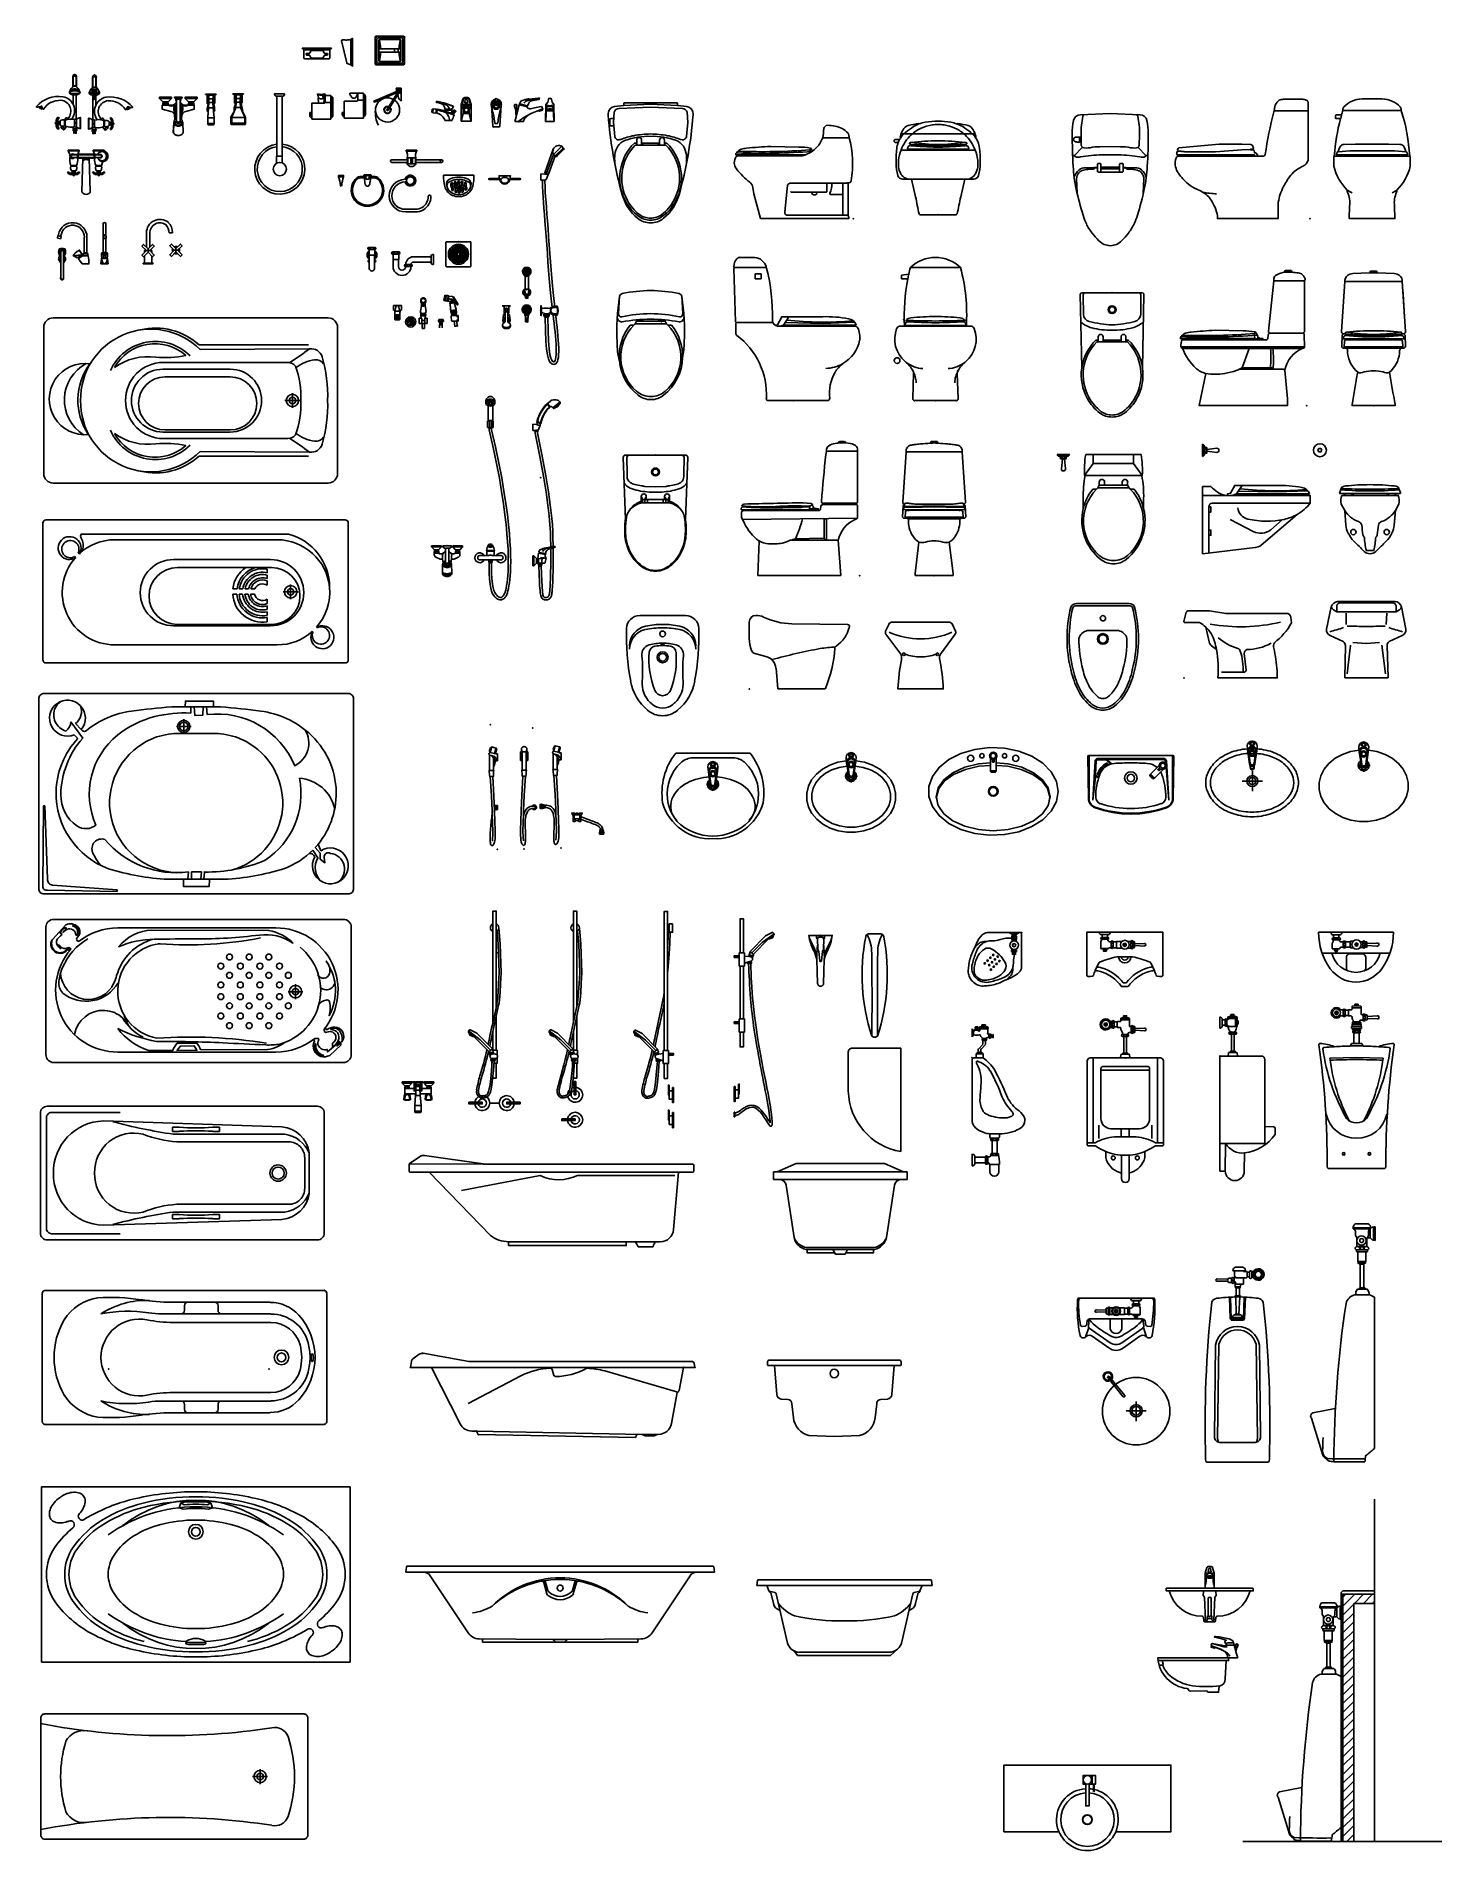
# Model space of a CAD drawing. Header units: metres. Extents: x 30 to 38.4, y 11.3 to 22.1.
import ezdxf
from ezdxf.enums import TextEntityAlignment as Align

# ---------------------------------------------------------------- set-up
doc = ezdxf.new("R2010")
doc.units = ezdxf.units.M
doc.header["$MEASUREMENT"] = 0
doc.linetypes.add('CENTER', pattern=[2, 1.25, -0.25, 0.25, -0.25])
for name, color, linetype in [('ID-ELE', 7, 'Continuous'), ('ID-WC', 7, 'Continuous'), ('SAN', 1, 'Continuous'), ('TILE', 8, 'Continuous'), ('TOILET', 7, 'Continuous'), ('WC-DET', 8, 'Continuous'), ('WC-DET1', 8, 'Continuous'), ('WC-DET2', 15, 'Continuous'), ('WC-OUT', 7, 'Continuous'), ('WC-OUTL', 7, 'Continuous'), ('WC-SERIAL', 4, 'Continuous')]:
    doc.layers.add(name, color=color, linetype=linetype)
doc.styles.add('SIMPLEX', font='txt')
doc.styles.get("Standard").update_dxf_attribs({"font": 'arial.ttf'})

# ---------------------------------------------------------------- blocks, each defined once
blk = doc.blocks.new('C37P')
at = {"color": 2}
blk.add_point((0, 0), dxfattribs=at)
at = {"layer": 'WC-DET1', "color": 7, "linetype": 'Continuous'}
for p, q in [((-0.136, -0.013), (-0.136, -0.031)), ((-0.104, -0.013), (-0.104, -0.031)), ((-0.103, -0.013), (-0.099, -0.013)), ((0.118, -0.067), (0.059, -0.069)), ((0.118, -0.082), (0.059, -0.079))]:
    blk.add_line(p, q, dxfattribs=at)
at = {"layer": 'WC-DET1', "color": 7}
blk.add_line((-0.05, -0.092), (-0.05, -0.057), dxfattribs=at)
for points in [[(-0.116, 0), (-0.153, 0, 0.340444), (-0.144, -0.013), (-0.12, -0.013)], [(-0.116, 0), (-0.087, 0, -0.340444), (-0.096, -0.013), (-0.12, -0.013)], [(-0.144, -0.057), (-0.144, -0.096, 0.080452), (-0.13, -0.101)], [(-0.135, -0.042), (-0.138, -0.042, -0.913215), (-0.138, -0.031), (-0.138, -0.031)], [(-0.12, -0.042), (-0.135, -0.042, -0.913215)], [(-0.12, -0.042), (-0.105, -0.042, 0.913215)], [(-0.105, -0.042), (-0.102, -0.042, 0.913215), (-0.102, -0.031), (-0.102, -0.031)], [(-0.07, -0.059), (-0.07, -0.056, 0.913215), (-0.081, -0.056), (-0.081, -0.056)], [(-0.07, -0.089), (-0.07, -0.092, -0.913215), (-0.081, -0.092), (-0.081, -0.092)], [(-0.07, -0.074), (-0.07, -0.059, 0.913215)], [(-0.07, -0.074), (-0.07, -0.089, -0.913215)], [(0.048, -0.055, 0.913215), (0.037, -0.055)], [(0.048, -0.094, -0.913215), (0.037, -0.094)], [(0.048, -0.074), (0.048, -0.055, 0.913215)], [(0.048, -0.056), (0.056, -0.056, -0.414214), (0.059, -0.059), (0.059, -0.069)], [(0.048, -0.074), (0.048, -0.094, -0.913215)], [(0.059, -0.079), (0.059, -0.089, -0.414214), (0.056, -0.092), (0.048, -0.092)]]:
    blk.add_lwpolyline(points, format="xyb", dxfattribs=at)
for points in [[(-0.144, -0.085), (-0.144, -0.057), (-0.138, -0.042)], [(-0.138, -0.031), (-0.12, -0.031)], [(-0.127, -0.101), (-0.13, -0.101)], [(-0.127, -0.104), (-0.128, -0.104), (-0.128, -0.112), (-0.11, -0.112), (-0.11, -0.104)], [(-0.127, -0.104), (-0.127, -0.101)], [(-0.111, -0.101), (-0.127, -0.101)], [(-0.102, -0.031), (-0.12, -0.031)], [(-0.11, -0.101), (-0.111, -0.101)], [(-0.111, -0.104), (-0.111, -0.101)], [(-0.11, -0.104), (-0.111, -0.104)], [(-0.099, -0.051), (-0.103, -0.042)], [(-0.089, -0.057), (-0.081, -0.057)], [(-0.081, -0.056), (-0.081, -0.074)], [(-0.081, -0.092), (-0.081, -0.074)], [(-0.07, -0.057), (-0.05, -0.057)], [(-0.05, -0.092), (-0.07, -0.092)], [(-0.05, -0.057), (-0.05, -0.055), (-0.018, -0.055)], [(-0.05, -0.092), (-0.05, -0.094), (-0.017, -0.094)], [(0.017, -0.094), (0.037, -0.094)], [(0.018, -0.055), (0.037, -0.055)], [(0.037, -0.055), (0.037, -0.074)], [(0.037, -0.094), (0.037, -0.074)], [(0.059, -0.069), (0.059, -0.079)]]:
    blk.add_lwpolyline(points, dxfattribs=at)
at = {"layer": 'WC-DET1'}
for points in [[(-0.096, -0.096), (-0.144, -0.096)], [(-0.111, -0.104), (-0.127, -0.104)]]:
    blk.add_lwpolyline(points, dxfattribs=at)
at = {"layer": 'WC-DET1', "color": 7, "linetype": 'Continuous'}
for points in [[(-0.081, -0.092), (-0.094, -0.092, 0.428009), (-0.096, -0.096), (-0.096, -0.096, -0.080452), (-0.11, -0.101)], [(-0.089, -0.057, -0.289189), (-0.099, -0.051, -1.605165)], [(-0.177, -0.229, -0.030801), (-0.158, -0.188, -0.053829), (-0.152, -0.179, -0.040651), (-0.046, -0.146), (0, -0.146)], [(0, -0.302), (-0.009, -0.302, 0.159074), (-0.139, -0.213, 0.037603), (-0.168, -0.207, 0.037603)], [(0.177, -0.229, 0.030801), (0.158, -0.188, 0.053829), (0.152, -0.179, 0.040651), (0.046, -0.146), (0, -0.146)], [(0, -0.302), (0.009, -0.302, -0.159074), (0.139, -0.213, -0.037603), (0.168, -0.207, -0.037603)]]:
    blk.add_lwpolyline(points, format="xyb", dxfattribs=at)
blk.add_circle((0, -0.074), 0.026, dxfattribs=at)
for centre, radius, start, end in [((0.118, -0.074), 0.00774, 264.6604, 95.3396), ((0, -0.146), 0.0368, 180.7926, 359.2074), ((0, -0.146), 0.0205, 181.4218, 358.5782)]:
    blk.add_arc(centre, radius, start, end, dxfattribs=at)
at = {"layer": 'WC-DET2', "linetype": 'Continuous'}
blk.add_line((0, -0.085), (0, -0.064), dxfattribs=at)
at = {"layer": 'WC-DET2'}
for points in [[(-0.12, -0.031, 0.06206), (-0.123, -0.032, 0.075298), (-0.126, -0.033, 0.107049), (-0.128, -0.035, 0.150029), (-0.129, -0.037, 0.150029), (-0.128, -0.039, 0.107049), (-0.126, -0.041, 0.075298), (-0.123, -0.042, 0.06206), (-0.12, -0.042, 0.06206), (-0.116, -0.042, 0.075298), (-0.113, -0.041, 0.107049), (-0.111, -0.039, 0.150029), (-0.111, -0.037, 0.150029), (-0.111, -0.035, 0.107049), (-0.113, -0.033, 0.075298), (-0.116, -0.032, 0.06206)], [(-0.081, -0.074, 0.06206), (-0.081, -0.078, 0.075298), (-0.079, -0.081, 0.107049), (-0.077, -0.083, 0.150029), (-0.075, -0.083, 0.150029), (-0.074, -0.083, 0.107049), (-0.072, -0.081, 0.075298), (-0.07, -0.078, 0.06206), (-0.07, -0.074, 0.06206), (-0.07, -0.071, 0.075298), (-0.072, -0.068, 0.107049), (-0.074, -0.066, 0.150029), (-0.075, -0.065, 0.150029), (-0.077, -0.066, 0.107049), (-0.079, -0.068, 0.075298), (-0.081, -0.071, 0.06206)], [(0.037, -0.074, 0.06206), (0.037, -0.078, 0.075298), (0.039, -0.081, 0.107049), (0.041, -0.083, 0.150029), (0.043, -0.083, 0.150029), (0.044, -0.083, 0.107049), (0.046, -0.081, 0.075298), (0.048, -0.078, 0.06206), (0.048, -0.074, 0.06206), (0.048, -0.071, 0.075298), (0.046, -0.068, 0.107049), (0.044, -0.066, 0.150029), (0.043, -0.065, 0.150029), (0.041, -0.066, 0.107049), (0.039, -0.068, 0.075298), (0.037, -0.071, 0.06206)]]:
    blk.add_lwpolyline(points, format="xyb", close=True, dxfattribs=at)
for points in [[(-0.11, -0.104), (-0.114, -0.105), (-0.119, -0.104), (-0.124, -0.105), (-0.128, -0.104)], [(-0.124, -0.111), (-0.124, -0.105)], [(-0.114, -0.111), (-0.114, -0.105)], [(-0.11, -0.112), (-0.114, -0.111), (-0.119, -0.112), (-0.124, -0.111), (-0.128, -0.112)]]:
    blk.add_lwpolyline(points, dxfattribs=at)
at = {"layer": 'WC-DET2', "linetype": 'Continuous'}
blk.add_lwpolyline([(0, -0.064), (-0.009, -0.069), (-0.009, -0.079), (0, -0.085), (0.009, -0.079), (0.009, -0.069)], close=True, dxfattribs=at)
at = {"layer": 'WC-DET2'}
for centre, radius, start, end in [((-0.136, -0.037), 0.00552, 275.1944, 84.8056), ((-0.101, -0.037), 0.00575, 81.9824, 247.5073), ((-0.075, -0.056), 0.00575, 171.9824, 337.5073), ((-0.075, -0.092), 0.00552, 5.1944, 174.8056), ((0.043, -0.057), 0.00552, 185.1944, 354.8056), ((0.043, -0.093), 0.00552, 5.1944, 174.8056)]:
    blk.add_arc(centre, radius, start, end, dxfattribs=at)
at = {"layer": 'WC-OUTL', "linetype": 'Continuous'}
for points in [[(0, 0), (-0.228, 0), (-0.228, -0.255), (-0.227, -0.26), (-0.219, -0.264), (-0.207, -0.265), (-0.193, -0.263), (-0.188, -0.258, -0.021271), (-0.177, -0.229, -0.021271)], [(0, 0), (0.228, 0), (0.228, -0.255), (0.227, -0.26), (0.219, -0.264), (0.207, -0.265), (0.193, -0.263), (0.188, -0.258, 0.021271), (0.177, -0.229, 0.021271)], [(0, -0.325), (-0.02, -0.325, 0.171312), (-0.146, -0.235, 0.047423), (-0.177, -0.229, 0.047423)], [(0, -0.325), (0.02, -0.325, -0.171312), (0.146, -0.235, -0.047423), (0.177, -0.229, -0.047423)]]:
    blk.add_lwpolyline(points, format="xyb", dxfattribs=at)
at = {"layer": 'WC-SERIAL', "flags": 3}
blk.add_attdef('SERIAL', text='', height=0.03, dxfattribs=at).set_placement((0.008, -0.2), align=Align.TOP_CENTER)
blk = doc.blocks.new('C37F')
at = {"color": 2}
blk.add_point((0, 0), dxfattribs=at)
at = {"layer": 'WC-DET1', "color": 8, "linetype": 'Continuous'}
for p, q in [((-0.192, -0.508), (-0.192, 0)), ((0.192, -0.508), (0.192, 0))]:
    blk.add_line(p, q, dxfattribs=at)
at = {"layer": 'WC-DET1', "color": 7}
blk.add_line((-0.014, 0.022), (0.014, 0.022), dxfattribs=at)
at = {"layer": 'WC-DET1', "color": 7, "linetype": 'Continuous'}
for p, q in [((-0.024, -0.472), (-0.024, -0.424)), ((0.024, -0.472), (0.024, -0.424))]:
    blk.add_line(p, q, dxfattribs=at)
at = {"layer": 'WC-DET1', "color": 7}
for points in [[(-0.09, 0.182, -3.369924), (-0.09, 0.218), (-0.078, 0.218), (-0.078, 0.218, -0.913215), (-0.067, 0.218), (-0.067, 0.215), (-0.048, 0.215), (-0.048, 0.218), (-0.03, 0.218, 0.414214), (-0.027, 0.221), (-0.027, 0.236, -0.080452), (-0.01, 0.241), (-0.009, 0.241), (-0.009, 0.244), (-0.01, 0.244), (-0.01, 0.252), (0.008, 0.252), (0.008, 0.244), (0.007, 0.244), (0.007, 0.241), (0.008, 0.241, -0.080452), (0.025, 0.236), (0.025, 0.191, 0.414214), (0.028, 0.188), (0.036, 0.188, -0.913215), (0.047, 0.188), (0.055, 0.188, -0.414214), (0.058, 0.185), (0.058, 0.175), (0.116, 0.178, -1.097823), (0.116, 0.162), (0.058, 0.165), (0.058, 0.155, -0.414214), (0.055, 0.152), (0.047, 0.152, -0.913215), (0.036, 0.152), (0.023, 0.152, 0.31538), (0.017, 0.148), (0.014, 0.14), (0.015, 0.14, -0.913215), (0.015, 0.129), (0.012, 0.129), (0.007, 0.129), (0.007, 0.029)], [(-0.067, 0.2), (-0.067, 0.215, 0.913215)], [(-0.067, 0.2), (-0.067, 0.185, -0.913215)], [(0.047, 0.17), (0.047, 0.185, 0.913215)], [(0.047, 0.17), (0.047, 0.155, -0.913215)]]:
    blk.add_lwpolyline(points, format="xyb", dxfattribs=at)
for points in [[(-0.078, 0.218), (-0.078, 0.2)], [(-0.027, 0.227), (0.025, 0.227)], [(-0.009, 0.241), (0.007, 0.241)], [(-0.078, 0.182), (-0.078, 0.2)], [(-0.048, 0.185), (-0.048, 0.215)], [(-0.016, 0.14), (-0.001, 0.14), (0.014, 0.14)], [(0.007, 0.129), (-0.001, 0.129), (-0.009, 0.129)], [(0.036, 0.185), (0.036, 0.17)], [(0.036, 0.155), (0.036, 0.17)], [(0.058, 0.175), (0.058, 0.165)]]:
    blk.add_lwpolyline(points, dxfattribs=at)
at = {"layer": 'WC-DET1'}
for points in [[(-0.027, 0.236), (0.025, 0.236)], [(-0.009, 0.244), (0.007, 0.244)], [(0.036, 0.188), (0.036, 0.185)], [(0.036, 0.152), (0.036, 0.155)], [(0.007, 0.029), (-0.009, 0.029)]]:
    blk.add_lwpolyline(points, dxfattribs=at)
for points in [[(0.047, 0.185), (0.047, 0.188, 0.913215)], [(0.047, 0.155), (0.047, 0.152, -0.913215)]]:
    blk.add_lwpolyline(points, format="xyb", dxfattribs=at)
at = {"layer": 'WC-DET1', "color": 7, "linetype": 'Continuous'}
for points in [[(0, 0), (-0.029, 0)], [(0, 0), (0.028, 0)], [(-0.023, -0.582), (-0.023, -0.688)], [(0.023, -0.582), (0.023, -0.688)]]:
    blk.add_lwpolyline(points, dxfattribs=at)
for points in [[(0, -0.051), (-0.134, -0.051, 0.414214), (-0.146, -0.064), (-0.146, -0.364, 0.414214), (-0.086, -0.424), (0, -0.424)], [(0, -0.051), (0.134, -0.051, -0.414214), (0.146, -0.064), (0.146, -0.364, -0.414214), (0.086, -0.424), (0, -0.424)], [(0, -0.472), (-0.065, -0.472, 0.088218), (-0.18, -0.508), (-0.228, -0.508)], [(0, -0.472), (0.065, -0.472, -0.088218), (0.18, -0.508), (0.228, -0.508)], [(-0.117, -0.561, 0.098459), (0, -0.583)], [(0.117, -0.561, -0.098459), (0, -0.583)]]:
    blk.add_lwpolyline(points, format="xyb", dxfattribs=at)
at = {"layer": 'WC-DET1', "color": 8, "linetype": 'Continuous'}
for points in [[(0, -0.074), (-0.146, -0.074)], [(0, -0.074), (0.146, -0.074)]]:
    blk.add_lwpolyline(points, dxfattribs=at)
at = {"layer": 'WC-DET1'}
blk.add_circle((-0.117, 0.2), 0.025, dxfattribs=at)
at = {"layer": 'WC-DET1', "color": 7}
blk.add_arc((-0.117, 0.2), 0.033, 326.9443, 33.0557, dxfattribs=at)
at = {"layer": 'WC-DET2', "linetype": 'Continuous'}
for p, q in [((-0.159, -0.482), (-0.159, -0.403)), ((0.159, -0.482), (0.159, -0.403))]:
    blk.add_line(p, q, dxfattribs=at)
at = {"layer": 'WC-DET2'}
for points in [[(-0.01, 0.252), (-0.006, 0.251), (-0.001, 0.252), (0.004, 0.251), (0.008, 0.252)], [(-0.01, 0.244), (-0.006, 0.245), (-0.001, 0.244), (0.004, 0.245), (0.008, 0.244)], [(-0.006, 0.251), (-0.006, 0.245)], [(0.004, 0.251), (0.004, 0.245)], [(-0.117, 0.21), (-0.117, 0.19)]]:
    blk.add_lwpolyline(points, dxfattribs=at)
blk.add_lwpolyline([(-0.117, 0.21), (-0.126, 0.205), (-0.126, 0.195), (-0.117, 0.19), (-0.109, 0.195), (-0.109, 0.205)], close=True, dxfattribs=at)
for points in [[(-0.078, 0.2, 0.06206), (-0.078, 0.196, 0.075298), (-0.077, 0.194, 0.107049), (-0.075, 0.192, 0.150029), (-0.073, 0.191, 0.150029), (-0.071, 0.192, 0.107049), (-0.069, 0.194, 0.075298), (-0.068, 0.196, 0.06206), (-0.067, 0.2, 0.06206), (-0.068, 0.204, 0.075298), (-0.069, 0.206, 0.107049), (-0.071, 0.208, 0.150029), (-0.073, 0.209, 0.150029), (-0.075, 0.208, 0.107049), (-0.077, 0.206, 0.075298), (-0.078, 0.204, 0.06206)], [(-0.001, 0.14, 0.06206), (-0.004, 0.14, 0.075298), (-0.007, 0.138, 0.107049), (-0.009, 0.136, 0.150029), (-0.01, 0.134, 0.150029), (-0.009, 0.133, 0.107049), (-0.007, 0.131, 0.075298), (-0.004, 0.129, 0.06206), (-0.001, 0.129, 0.06206), (0.003, 0.129, 0.075298), (0.006, 0.131, 0.107049), (0.008, 0.133, 0.150029), (0.008, 0.134, 0.150029), (0.008, 0.136, 0.107049), (0.006, 0.138, 0.075298), (0.003, 0.14, 0.06206)], [(0.036, 0.17, 0.06206), (0.037, 0.166, 0.075298), (0.038, 0.164, 0.107049), (0.04, 0.162, 0.150029), (0.042, 0.161, 0.150029), (0.044, 0.162, 0.107049), (0.046, 0.164, 0.075298), (0.047, 0.166, 0.06206), (0.047, 0.17, 0.06206), (0.047, 0.174, 0.075298), (0.046, 0.176, 0.107049), (0.044, 0.178, 0.150029), (0.042, 0.179, 0.150029), (0.04, 0.178, 0.107049), (0.038, 0.176, 0.075298), (0.037, 0.174, 0.06206)]]:
    blk.add_lwpolyline(points, format="xyb", close=True, dxfattribs=at)
at = {"layer": 'WC-DET2', "linetype": 'Continuous'}
for centre in [(-0.072, -0.599), (0.072, -0.599)]:
    blk.add_circle(centre, 0.0115, dxfattribs=at)
at = {"layer": 'WC-DET2'}
for centre, radius, start, end in [((-0.073, 0.218), 0.00575, 171.9824, 337.5073), ((-0.073, 0.184), 0.00552, 5.1944, 174.8056), ((-0.015, 0.134), 0.00552, 275.1944, 84.8056), ((0.014, 0.134), 0.00552, 95.1944, 264.8056), ((0.042, 0.186), 0.00552, 185.1944, 354.8056), ((0.042, 0.154), 0.00552, 5.1944, 174.8056)]:
    blk.add_arc(centre, radius, start, end, dxfattribs=at)
at = {"layer": 'WC-OUTL'}
blk.add_line((0.014, 0.022), (0.019, 0.022), dxfattribs=at)
for points in [[(-0.078, 0.182), (-0.09, 0.182)], [(-0.009, 0.029), (-0.014, 0.029), (-0.014, 0.022)], [(0.014, 0.022), (0.014, 0.029), (0.007, 0.029)]]:
    blk.add_lwpolyline(points, dxfattribs=at)
for points in [[(-0.009, 0.029), (-0.009, 0.129), (-0.014, 0.129), (-0.017, 0.129, -0.913215), (-0.017, 0.14), (-0.016, 0.14, 0.138174), (-0.022, 0.161, -0.160639), (-0.027, 0.18), (-0.029, 0.182), (-0.048, 0.182), (-0.048, 0.185), (-0.067, 0.185), (-0.067, 0.182, -0.913215), (-0.078, 0.182), (-0.078, 0.182)], [(-0.014, 0.022), (-0.023, 0.022, 0.375053), (-0.026, 0.019), (-0.029, 0)], [(0.019, 0.022), (0.023, 0.022, -0.375053), (0.026, 0.019), (0.028, 0)]]:
    blk.add_lwpolyline(points, format="xyb", dxfattribs=at)
at = {"layer": 'WC-OUTL', "linetype": 'Continuous'}
for points in [[(-0.029, 0), (-0.21, 0, 0.414214), (-0.228, -0.018), (-0.228, -0.522, 0.414214), (-0.224, -0.526), (-0.18, -0.526, 0.059228), (-0.117, -0.561)], [(0.028, 0), (0.21, 0, -0.414214), (0.228, -0.018), (0.228, -0.522, -0.414214), (0.224, -0.526), (0.18, -0.526, -0.059228), (0.117, -0.561)], [(-0.117, -0.561), (-0.117, -0.596, 0.27131), (-0.033, -0.687, 0.03599), (-0.023, -0.688)], [(0.117, -0.561), (0.117, -0.596, -0.27131), (0.033, -0.687, -0.03599), (0.023, -0.688)]]:
    blk.add_lwpolyline(points, format="xyb", dxfattribs=at)
for points in [[(-0.023, -0.688), (-0.023, -0.723)], [(0.023, -0.688), (0.023, -0.723)]]:
    blk.add_lwpolyline(points, dxfattribs=at)
for start, end in [(180, 270), (270, 0)]:
    blk.add_arc((0, -0.723), 0.0234, start, end, dxfattribs=at)
at = {"layer": 'WC-SERIAL', "flags": 3}
blk.add_attdef('SERIAL', text='', height=0.03, dxfattribs=at).set_placement((0.01, -0.198), align=Align.TOP_CENTER)
blk = doc.blocks.new('C37R')
at = {"color": 2}
blk.add_point((0, 0), dxfattribs=at)
at = {"layer": 'WC-DET1', "color": 7}
blk.add_line((0.063, 0.022), (0.092, 0.022), dxfattribs=at)
at = {"layer": 'WC-DET1', "color": 7, "linetype": 'Continuous'}
blk.add_line((0.269, -0.423), (0.269, -0.524), dxfattribs=at)
at = {"layer": 'WC-DET1'}
for points in [[(0.103, 0.233), (0.047, 0.233)], [(0.083, 0.241), (0.067, 0.241)], [(0.083, 0.239), (0.067, 0.239)], [(0.094, 0.224), (0.094, 0.179)], [(0.102, 0.209), (0.102, 0.193)], [(0.085, 0.029), (0.069, 0.029)]]:
    blk.add_lwpolyline(points, dxfattribs=at)
at = {"layer": 'WC-DET1', "color": 7}
for points in [[(0.085, 0.224), (0.057, 0.224), (0.047, 0.219)], [(0.031, 0.216), (0.031, 0.2)], [(0.031, 0.184), (0.031, 0.2)], [(0.042, 0.186), (0.042, 0.183)], [(0.085, 0.177), (0.057, 0.177), (0.047, 0.181)], [(0.1, 0.209), (0.1, 0.193)]]:
    blk.add_lwpolyline(points, dxfattribs=at)
at = {"layer": 'WC-DET1', "color": 8}
for points in [[(0.103, 0.224), (0.047, 0.224)], [(0.062, 0.143), (0.077, 0.143)], [(0.092, 0.143), (0.077, 0.143)]]:
    blk.add_lwpolyline(points, dxfattribs=at)
at = {"layer": 'WC-DET1', "color": 7}
for points in [[(0.042, 0.2), (0.042, 0.215, 0.913215)], [(0.042, 0.2), (0.042, 0.186, -0.913215)], [(0.077, 0.132), (0.069, 0.132, -0.913215)], [(0.077, 0.132), (0.085, 0.132, 0.913215)]]:
    blk.add_lwpolyline(points, format="xyb", dxfattribs=at)
at = {"layer": 'WC-DET1', "color": 7, "linetype": 'Continuous'}
for points in [[(0.049, 0), (0.106, 0)], [(0.269, -0.524), (0, -0.524)]]:
    blk.add_lwpolyline(points, dxfattribs=at)
blk.add_lwpolyline([(0.148, -0.58, -0.295993), (0.034, -0.524), (0.032, -0.689)], format="xyb", dxfattribs=at)
at = {"layer": 'WC-DET1', "color": 7}
blk.add_arc((0.075, 0.166), 0.023, 235.5826, 317.6574, dxfattribs=at)
at = {"layer": 'WC-DET2'}
for points in [[(0.084, 0.249), (0.08, 0.248), (0.075, 0.249), (0.07, 0.248), (0.066, 0.249)], [(0.084, 0.241), (0.08, 0.242), (0.075, 0.241), (0.07, 0.242), (0.066, 0.241)], [(0.07, 0.248), (0.07, 0.242)], [(0.08, 0.248), (0.08, 0.242)], [(0.102, 0.21), (0.103, 0.206), (0.102, 0.201), (0.103, 0.196), (0.102, 0.192)], [(0.109, 0.206), (0.103, 0.206)], [(0.109, 0.196), (0.103, 0.196)], [(0.11, 0.21), (0.109, 0.206), (0.11, 0.201), (0.109, 0.196), (0.11, 0.192)]]:
    blk.add_lwpolyline(points, dxfattribs=at)
for points in [[(0.031, 0.2, 0.06206), (0.032, 0.197, 0.075298), (0.033, 0.194, 0.107049), (0.035, 0.192, 0.150029), (0.037, 0.192, 0.150029), (0.039, 0.192, 0.107049), (0.041, 0.194, 0.075298), (0.042, 0.197, 0.06206), (0.042, 0.2, 0.06206), (0.042, 0.204, 0.075298), (0.041, 0.207, 0.107049), (0.039, 0.209, 0.150029), (0.037, 0.209, 0.150029), (0.035, 0.209, 0.107049), (0.033, 0.207, 0.075298), (0.032, 0.204, 0.06206)], [(0.077, 0.143, -0.06206), (0.081, 0.143, -0.075298), (0.083, 0.142, -0.107049), (0.085, 0.14, -0.150029), (0.086, 0.138, -0.150029), (0.085, 0.136, -0.107049), (0.083, 0.134, -0.075298), (0.081, 0.133, -0.06206), (0.077, 0.132, -0.06206), (0.073, 0.133, -0.075298), (0.071, 0.134, -0.107049), (0.069, 0.136, -0.150029), (0.068, 0.138, -0.150029), (0.069, 0.14, -0.107049), (0.071, 0.142, -0.075298), (0.073, 0.143, -0.06206)]]:
    blk.add_lwpolyline(points, format="xyb", close=True, dxfattribs=at)
for centre, radius, start, end in [((0.037, 0.219), 0.00575, 188.0176, 337.5073), ((0.037, 0.184), 0.00552, 5.1944, 174.8056), ((0.061, 0.138), 0.00552, 275.1944, 84.8056), ((0.094, 0.138), 0.00552, 95.1944, 264.8056)]:
    blk.add_arc(centre, radius, start, end, dxfattribs=at)
at = {"layer": 'WC-OUTL', "linetype": 'Continuous'}
blk.add_line((0.013, 0.218), (0.013, 0.221), dxfattribs=at)
at = {"layer": 'WC-OUTL'}
blk.add_line((0.103, 0.185), (0.103, 0.18), dxfattribs=at)
for points in [[(0.106, 0), (0.103, 0.019, 0.375053), (0.1, 0.022), (0.097, 0.022), (0.092, 0.022), (0.092, 0.029), (0.085, 0.029), (0.085, 0.132), (0.095, 0.132, 0.913215), (0.095, 0.143), (0.094, 0.143), (0.092, 0.143), (0.092, 0.151, 0.132495), (0.097, 0.161), (0.102, 0.176, 0.065194), (0.103, 0.18), (0.103, 0.192), (0.11, 0.192), (0.11, 0.21), (0.103, 0.21), (0.103, 0.224), (0.103, 0.233, 0.087935), (0.084, 0.239), (0.083, 0.239), (0.083, 0.241), (0.084, 0.241), (0.084, 0.249), (0.066, 0.249), (0.066, 0.241), (0.067, 0.241), (0.067, 0.239), (0.066, 0.239, 0.071758), (0.047, 0.233), (0.047, 0.219), (0.042, 0.218), (0.042, 0.218, 0.913215), (0.031, 0.218), (0.031, 0.218), (0.031, 0.216), (0.013, 0.216), (0.013, 0.224, 0.340444), (0, 0.233), (0, 0.204), (0, 0.167, 0.340444), (0.013, 0.176), (0.013, 0.184), (0.031, 0.184), (0.031, 0.183), (0.031, 0.183, 0.913215), (0.042, 0.183), (0.047, 0.181, 0.033911), (0.048, 0.176), (0.054, 0.158, 0.146827), (0.062, 0.147), (0.062, 0.143), (0.059, 0.143, 0.913215), (0.059, 0.132), (0.062, 0.132), (0.069, 0.132), (0.069, 0.029), (0.063, 0.029), (0.063, 0.022), (0.054, 0.022, 0.375053), (0.051, 0.019), (0.049, 0)], [(0.057, 0.224), (0.094, 0.224, -0.080452), (0.1, 0.21)], [(0.057, 0.177), (0.094, 0.177, 0.080452), (0.1, 0.19)]]:
    blk.add_lwpolyline(points, format="xyb", dxfattribs=at)
for points in [[(0.042, 0.215), (0.042, 0.218)], [(0.013, 0.216), (0.013, 0.2)], [(0.013, 0.184), (0.013, 0.2)], [(0.1, 0.21), (0.1, 0.209)], [(0.102, 0.209), (0.1, 0.209)], [(0.102, 0.193), (0.1, 0.193)], [(0.1, 0.193), (0.1, 0.19)], [(0.103, 0.21), (0.102, 0.21)], [(0.102, 0.21), (0.102, 0.209)], [(0.102, 0.193), (0.102, 0.192), (0.103, 0.192)]]:
    blk.add_lwpolyline(points, dxfattribs=at)
at = {"layer": 'WC-OUTL', "linetype": 'Continuous'}
blk.add_lwpolyline([(0.106, 0), (0.248, 0, -0.414214), (0.269, -0.021), (0.269, -0.422), (0.321, -0.423, -0.411662), (0.33, -0.432), (0.33, -0.469, -0.21808), (0.148, -0.58), (0.146, -0.689, -1), (0.032, -0.689), (0, -0.689), (0, 0), (0.049, 0)], format="xyb", dxfattribs=at)
at = {"layer": 'WC-SERIAL', "flags": 3}
blk.add_attdef('SERIAL', text='', height=0.03, dxfattribs=at).set_placement((0.137, -0.203), align=Align.TOP_CENTER)
blk = doc.blocks.new('C310F')
at = {"layer": 'WC-DET1'}
for p, q in [((-0.106, 1.17), (-0.094, 1.17)), ((0.052, 1.177), (0.052, 1.145))]:
    blk.add_line(p, q, dxfattribs=at)
at = {"layer": 'WC-DET1', "color": 7}
blk.add_line((-0.016, 1.006), (0.016, 1.006), dxfattribs=at)
at = {"layer": 'WC-DET1'}
for points in [[(-0.106, 1.207), (-0.094, 1.207)], [(-0.01, 1.231), (0.01, 1.231)], [(-0.024, 1.087), (0.024, 1.087)], [(0.039, 1.144), (0.039, 1.178)], [(0.063, 1.168), (0.063, 1.161)], [(0.063, 1.153), (0.063, 1.161)], [(-0.019, 1.082), (0.02, 1.082)]]:
    blk.add_lwpolyline(points, dxfattribs=at)
at = {"layer": 'WC-DET1', "color": 7}
for points in [[(-0.081, 1.207), (-0.081, 1.17, 0.384615)], [(-0.068, 1.173), (-0.068, 1.204, 0.384615)], [(0.132, 0.986, -0.004809), (0.195, 0.981, -0.406002), (0.202, 0.973, -0.092523), (0.06, 0.556, -0.206899), (0, 0.53, -0.206899), (-0.06, 0.556, -0.092523), (-0.202, 0.973, -0.406002), (-0.195, 0.981, -0.004809), (-0.132, 0.986, -0.014979)], [(-0.039, 0.99, -0.002964), (0, 0.991, -0.014979)], [(-0.019, 1.08), (0.02, 1.08, -0.435475)], [(0.016, 1.069), (-0.016, 1.069, -0.435475)], [(0, 0.991, -0.002986), (0.039, 0.99, -0.406002)], [(-0.181, 0.582, 0.367487), (0, 0.439, 0.367487), (0.181, 0.582)]]:
    blk.add_lwpolyline(points, format="xyb", dxfattribs=at)
for points in [[(-0.049, 1.204), (-0.049, 1.173)], [(-0.027, 1.219), (0.028, 1.219)], [(-0.027, 1.108), (0.028, 1.108)], [(-0.024, 1.12), (0.024, 1.12)], [(-0.024, 1.097), (0.024, 1.097)], [(0.02, 1.134), (-0.02, 1.134)]]:
    blk.add_lwpolyline(points, dxfattribs=at)
at = {"layer": 'WC-DET1'}
for points in [[(-0.16, 0.905, -0.007782), (0, 0.909, 4.131222)], [(0, 0.921), (-0.159, 0.917, 0.091225), (-0.044, 0.543, 1.420058)], [(0, 0.921), (0.159, 0.917, -0.091225), (0.044, 0.543, -1.420058)], [(0.16, 0.905, 0.007782), (0, 0.909, -4.131222)]]:
    blk.add_lwpolyline(points, format="xyb", dxfattribs=at)
for radius in [0.023, 0.0106]:
    blk.add_circle((-0.12, 1.189), radius, dxfattribs=at)
at = {"layer": 'WC-DET2'}
for points in [[(-0.08, 1.21, 0.011121), (-0.08, 1.21, 0.067459), (-0.079, 1.206, 0.079812), (-0.078, 1.204, 0.107118), (-0.076, 1.202, 0.139889), (-0.074, 1.201, 0.139889), (-0.072, 1.202, 0.107118), (-0.07, 1.204, 0.079812), (-0.069, 1.206, 0.067459), (-0.069, 1.21, 0.011121), (-0.069, 1.21, 0.079812)], [(-0.01, 1.235, 0.073371), (-0.008, 1.235, 0.104203), (-0.007, 1.236, 0.174705), (-0.007, 1.237, 0.174705), (-0.007, 1.238, 0.104203), (-0.008, 1.239, 0.064948), (-0.01, 1.24, 0.005212), (-0.01, 1.24, 0.051099)], [(0.01, 1.24, 0.054532), (0.009, 1.239, 0.104203), (0.008, 1.238, 0.174705), (0.007, 1.237, 0.174705), (0.008, 1.236, 0.104203), (0.009, 1.235, 0.054532), (0.01, 1.235, 0.051099)], [(-0.074, 1.176, 0.139889), (-0.076, 1.175, 0.107118), (-0.078, 1.174, 0.079812), (-0.079, 1.171, 0.067459), (-0.08, 1.168, 0.011121), (-0.08, 1.167, 0.079812)], [(-0.069, 1.167, 0.011121), (-0.069, 1.168, 0.067459), (-0.069, 1.171, 0.079812), (-0.07, 1.174, 0.107118), (-0.072, 1.175, 0.139889), (-0.074, 1.176, 0.139889)], [(-0.012, 1.13, 0.133918), (-0.02, 1.134, -11.710394)], [(-0.008, 1.13, -0.322885), (0.008, 1.13, 0.322885)], [(0.013, 1.13, -0.133918), (0.02, 1.134, 11.710394)], [(0.051, 1.179, -0.071269), (0.051, 1.177, -0.085783), (0.049, 1.175, -0.10607), (0.047, 1.173, -0.126822), (0.045, 1.172, -0.126822), (0.043, 1.173, -0.10607), (0.041, 1.175, -0.085783), (0.04, 1.177, -0.071269), (0.039, 1.179, -0.075445)], [(0.051, 1.143, 0.056795), (0.051, 1.146, 0.085783), (0.049, 1.148, 0.10607), (0.047, 1.15, 0.126822), (0.045, 1.15, 0.126822), (0.043, 1.15, 0.10607), (0.041, 1.148, 0.085783), (0.04, 1.146, 0.056795), (0.039, 1.143, 0.075445)], [(-0.021, 1.07, 0.021644), (-0.019, 1.07, 0.070072), (-0.017, 1.071, 0.106079), (-0.014, 1.073, 0.1622), (-0.014, 1.075, 0.1622), (-0.014, 1.077, 0.106079), (-0.017, 1.078, 0.070072), (-0.019, 1.08, 0.021644), (-0.021, 1.08, 0.056317)], [(0.021, 1.07, -0.021644), (0.02, 1.07, -0.070072), (0.017, 1.071, -0.106079), (0.015, 1.073, -0.1622), (0.014, 1.075, -0.1622), (0.015, 1.077, -0.106079), (0.017, 1.078, -0.070072), (0.02, 1.08, -0.021644), (0.021, 1.08, -0.056317)]]:
    blk.add_lwpolyline(points, format="xyb", dxfattribs=at)
for points in [[(-0.074, 1.197, 0.139889), (-0.076, 1.196, 0.107118), (-0.078, 1.195, 0.079812), (-0.079, 1.192, 0.067459), (-0.08, 1.189, 0.067459), (-0.079, 1.185, 0.079812), (-0.078, 1.183, 0.107118), (-0.076, 1.181, 0.139889), (-0.074, 1.18, 0.139889), (-0.072, 1.181, 0.107118), (-0.07, 1.183, 0.079812), (-0.069, 1.185, 0.067459), (-0.069, 1.189, 0.067459), (-0.069, 1.192, 0.079812), (-0.07, 1.195, 0.107118), (-0.072, 1.196, 0.139889)], [(0, 1.24, 0.051099), (-0.002, 1.24, 0.064948), (-0.004, 1.239, 0.104203), (-0.005, 1.238, 0.174705), (-0.005, 1.237, 0.174705), (-0.005, 1.236, 0.104203), (-0.004, 1.235, 0.064948), (-0.002, 1.235, 0.051099), (0, 1.234, 0.051099), (0.002, 1.235, 0.064948), (0.004, 1.235, 0.104203), (0.005, 1.236, 0.174705), (0.006, 1.237, 0.174705), (0.005, 1.238, 0.104203), (0.004, 1.239, 0.064948), (0.002, 1.24, 0.051099)], [(0.039, 1.161, 0.075445), (0.04, 1.158, 0.085783), (0.041, 1.155, 0.10607), (0.043, 1.154, 0.126822), (0.045, 1.153, 0.126822), (0.047, 1.154, 0.10607), (0.049, 1.155, 0.085783), (0.051, 1.158, 0.075445), (0.051, 1.161, 0.075445), (0.051, 1.164, 0.085783), (0.049, 1.167, 0.10607), (0.047, 1.168, 0.126822), (0.045, 1.169, 0.126822), (0.043, 1.168, 0.10607), (0.041, 1.167, 0.085783), (0.04, 1.164, 0.075445)], [(0, 1.08, 0.056317), (-0.004, 1.08, 0.070072), (-0.006, 1.078, 0.106079), (-0.009, 1.077, 0.1622), (-0.009, 1.075, 0.1622), (-0.009, 1.073, 0.106079), (-0.006, 1.071, 0.070072), (-0.004, 1.07, 0.056317), (0, 1.069, 0.056317), (0.004, 1.07, 0.070072), (0.007, 1.071, 0.106079), (0.009, 1.073, 0.1622), (0.01, 1.075, 0.1622), (0.009, 1.077, 0.106079), (0.007, 1.078, 0.070072), (0.004, 1.08, 0.056317)]]:
    blk.add_lwpolyline(points, format="xyb", close=True, dxfattribs=at)
blk.add_lwpolyline([(-0.12, 1.194), (-0.125, 1.192), (-0.125, 1.186), (-0.12, 1.183), (-0.115, 1.186), (-0.115, 1.192)], close=True, dxfattribs=at)
blk.add_lwpolyline([(-0.024, 1.124), (-0.012, 1.124), (-0.012, 1.13), (-0.008, 1.13), (-0.008, 1.124), (0.008, 1.124), (0.008, 1.13), (0.013, 1.13), (0.013, 1.124), (0.024, 1.124)], dxfattribs=at)
for centre in [(-0.077, 0.344), (0.077, 0.344)]:
    blk.add_circle(centre, 0.00775, dxfattribs=at)
at = {"layer": 'WC-OUTL'}
for p, q in [((-0.094, 1.17), (-0.081, 1.17)), ((0.052, 1.178), (0.052, 1.177)), ((0.052, 1.177), (0.052, 1.177)), ((0.052, 1.145), (0.052, 1.144)), ((-0.039, 0.99), (-0.031, 1.006)), ((-0.031, 1.006), (-0.016, 1.006)), ((0.016, 1.069), (0.016, 1.006)), ((0.031, 1.006), (0.016, 1.006)), ((0.039, 0.99), (0.031, 1.006))]:
    blk.add_line(p, q, dxfattribs=at)
for points in [[(-0.094, 1.207), (-0.081, 1.207)], [(-0.068, 1.204), (-0.049, 1.204)], [(-0.049, 1.204), (-0.049, 1.207), (-0.03, 1.207)], [(-0.011, 1.231), (-0.01, 1.231)], [(-0.068, 1.173), (-0.049, 1.173)], [(-0.049, 1.173), (-0.049, 1.17), (-0.032, 1.17)], [(-0.024, 1.097), (-0.024, 1.087), (-0.021, 1.082), (-0.019, 1.082)], [(0.02, 1.082), (0.021, 1.082), (0.024, 1.087), (0.024, 1.097)], [(-0.019, 1.082), (-0.019, 1.08)], [(-0.016, 1.006), (-0.016, 1.069)], [(0.02, 1.082), (0.02, 1.08)]]:
    blk.add_lwpolyline(points, dxfattribs=at)
for points in [[(-0.068, 1.204), (-0.068, 1.209, 0.384615), (-0.081, 1.209, 0.444444)], [(-0.081, 1.209), (-0.081, 1.207, 0.384615)], [(-0.03, 1.207, 0.333333), (-0.027, 1.21), (-0.027, 1.226, -0.350781), (-0.025, 1.228), (-0.011, 1.231)], [(-0.01, 1.231, 0.811394), (-0.01, 1.234), (-0.01, 1.239, -0.535184), (-0.009, 1.24), (0.009, 1.24, -0.302776), (0.01, 1.239), (0.01, 1.234, 0.811394), (0.01, 1.231, 0.825143)], [(0.01, 1.231), (0.011, 1.231), (0.025, 1.228, -0.317388), (0.028, 1.226), (0.028, 1.181, 0.562867), (0.039, 1.178, 1.523925)], [(-0.081, 1.17), (-0.081, 1.168, 0.384615), (-0.068, 1.168), (-0.068, 1.173, 0.384615)], [(-0.032, 1.17, -0.336876), (-0.028, 1.166, 0.101926), (-0.021, 1.144, -0.144353), (-0.02, 1.14), (-0.02, 1.134)], [(-0.027, 1.108, 0.414214), (-0.03, 1.105), (-0.03, 1.097), (-0.024, 1.097)], [(-0.02, 1.134), (-0.022, 1.134, 0.414214), (-0.024, 1.131), (-0.024, 1.121, -0.414214), (-0.026, 1.12, 0.414214), (-0.027, 1.118), (-0.027, 1.108)], [(0.039, 1.144, 0.236068), (0.036, 1.145), (0.021, 1.145, 0.548946), (0.02, 1.138), (0.02, 1.134)], [(0.02, 1.134), (0.022, 1.134, -0.414214), (0.025, 1.131), (0.025, 1.121, 0.414214), (0.026, 1.12, -0.414214), (0.028, 1.118), (0.028, 1.108)], [(0.024, 1.097), (0.03, 1.097), (0.03, 1.105, 0.385505), (0.028, 1.108, 0.761635)], [(0.052, 1.177, 0.414214), (0.054, 1.176), (0.061, 1.176, -0.274044), (0.063, 1.175), (0.063, 1.168)], [(0.052, 1.145, -0.414214), (0.054, 1.146), (0.061, 1.145, 0.274044), (0.063, 1.146), (0.063, 1.153)], [(0.063, 1.168, 0.386607), (0.066, 1.166), (0.126, 1.17, -0.016603), (0.127, 1.17, -1.33807)], [(0.063, 1.153, -0.386607), (0.066, 1.155), (0.126, 1.152, 0.016603), (0.127, 1.152, 1.33807)], [(0.127, 1.17, -0.398884), (0.134, 1.163), (0.134, 1.161)], [(0.127, 1.152, 0.398884), (0.134, 1.158), (0.134, 1.161)], [(0.132, 0.986, -0.094683), (0.22, 1.005, -0.537395), (0.225, 0.998, 0.03567), (0.176, 0.268, -0.346242), (0.167, 0.257), (0, 0.257), (-0.167, 0.257, -0.346242), (-0.176, 0.268, 0.03567), (-0.225, 0.998, -0.537395), (-0.22, 1.005, -0.094683), (-0.132, 0.986)], [(-0.132, 0.986, -0.007206), (-0.039, 0.99, -0.014979)], [(-0.016, 1.069), (-0.02, 1.069, -0.435475), (-0.02, 1.08, -0.393267)], [(-0.02, 1.08), (-0.019, 1.08, -0.435475)], [(0.02, 1.08), (0.021, 1.08, -0.435475), (0.021, 1.069), (0.016, 1.069, -0.435475)], [(0.039, 0.99, -0.007184), (0.132, 0.986, -0.406002)]]:
    blk.add_lwpolyline(points, format="xyb", dxfattribs=at)
for centre, radius, start, end in [((-0.12, 1.189), 0.0319, 35.9464, 324.0536), ((0.045, 1.174), 0.00779, 33.3985, 146.6015), ((0.045, 1.148), 0.00779, 213.3985, 326.6015)]:
    blk.add_arc(centre, radius, start, end, dxfattribs=at)
at = {"layer": 'WC-SERIAL', "flags": 3}
blk.add_attdef('SERIAL', text='', height=0.0218, dxfattribs=at).set_placement((0.012, 0.791), align=Align.CENTER)
blk = doc.blocks.new('C310P')
at = {"layer": 'WC-DET1', "color": 7}
for p, q in [((-0.134, -0.016), (-0.141, -0.016)), ((-0.094, -0.016), (-0.102, -0.016)), ((-0.102, -0.016), (-0.102, -0.034)), ((-0.099, -0.049), (-0.099, -0.045)), ((-0.093, -0.057), (-0.088, -0.057)), ((-0.088, -0.057), (-0.077, -0.057)), ((-0.077, -0.055), (-0.077, -0.057)), ((-0.077, -0.057), (-0.077, -0.057)), ((-0.077, -0.089), (-0.077, -0.091)), ((0.054, -0.055), (0.054, -0.056)), ((0.054, -0.056), (0.054, -0.057)), ((0.054, -0.09), (0.054, -0.091))]:
    blk.add_line(p, q, dxfattribs=at)
at = {"layer": 'WC-DET1'}
for p, q in [((-0.077, -0.057), (-0.077, -0.089)), ((0.003, -0.063), (0.003, -0.082)), ((0.054, -0.057), (0.054, -0.09))]:
    blk.add_line(p, q, dxfattribs=at)
at = {"layer": 'WC-DET1', "color": 7}
for points in [[(-0.134, -0.034), (-0.137, -0.034, 0.913215), (-0.137, -0.045)], [(-0.12, -0.016), (-0.134, -0.016, -0.351163)], [(-0.121, -0.034), (-0.134, -0.034, 1.108254)], [(-0.121, -0.034), (-0.102, -0.034, -0.707546)], [(-0.12, -0.016), (-0.102, -0.016, 0.255531)], [(-0.102, -0.034), (-0.099, -0.034, -0.913215), (-0.099, -0.045), (-0.1, -0.045)], [(-0.064, -0.056, 0.236068), (-0.061, -0.057), (-0.035, -0.057, 0.469837)], [(-0.064, -0.091, -0.236068), (-0.061, -0.089), (-0.035, -0.089, -0.469837)], [(-0.035, -0.057), (-0.035, -0.055, -0.414214), (-0.033, -0.054), (-0.017, -0.054)], [(-0.035, -0.089), (-0.035, -0.091, 0.414214), (-0.033, -0.092), (-0.017, -0.092)], [(0.041, -0.091, 0.236068), (0.038, -0.09), (0.025, -0.09, 0.661248)], [(0.041, -0.056, -0.236068), (0.038, -0.057), (0.026, -0.057, -0.651427)], [(0.054, -0.057, 0.414214), (0.056, -0.058), (0.063, -0.057, -0.274044), (0.065, -0.058), (0.065, -0.065)], [(0.054, -0.09, -0.414214), (0.056, -0.089), (0.063, -0.09, 0.274044), (0.065, -0.089), (0.065, -0.081)], [(0.065, -0.065, 0.386607), (0.068, -0.067), (0.122, -0.064, -0.016603)], [(0.065, -0.08, -0.386607), (0.068, -0.078), (0.124, -0.082, 0.016603)], [(0.122, -0.064), (0.128, -0.064, -0.016603), (0.129, -0.064, -1.33807)], [(0.124, -0.082), (0.128, -0.082, 0.016603), (0.129, -0.082, 1.33807)], [(0.129, -0.064, -0.398884), (0.136, -0.07), (0.136, -0.073)], [(0.129, -0.082, 0.398884), (0.136, -0.075), (0.136, -0.073)]]:
    blk.add_lwpolyline(points, format="xyb", dxfattribs=at)
for points in [[(-0.137, -0.045), (-0.137, -0.056), (-0.142, -0.067), (-0.142, -0.096)], [(-0.132, -0.098), (-0.141, -0.098), (-0.142, -0.096)], [(-0.099, -0.045), (-0.137, -0.045)], [(-0.134, -0.034), (-0.134, -0.016)], [(-0.127, -0.098), (-0.132, -0.098)], [(-0.128, -0.101), (-0.127, -0.101)], [(-0.125, -0.109), (-0.128, -0.109), (-0.128, -0.101)], [(-0.127, -0.101), (-0.127, -0.098)], [(-0.111, -0.098), (-0.127, -0.098)], [(-0.111, -0.101), (-0.11, -0.101), (-0.11, -0.109), (-0.112, -0.109)], [(-0.097, -0.096), (-0.098, -0.098), (-0.111, -0.098)], [(-0.111, -0.101), (-0.111, -0.098)], [(-0.097, -0.096), (-0.094, -0.089)], [(-0.094, -0.089), (-0.077, -0.089)], [(-0.035, -0.057), (-0.035, -0.089)], [(0.065, -0.065), (0.065, -0.073)], [(0.065, -0.081), (0.065, -0.073)], [(0, -0.125), (-0.203, -0.125)], [(-0.125, -0.109), (-0.125, -0.114), (-0.122, -0.114)], [(-0.122, -0.114), (-0.112, -0.114), (-0.112, -0.109)], [(0, -0.125), (0.203, -0.125)]]:
    blk.add_lwpolyline(points, dxfattribs=at)
at = {"layer": 'WC-DET1'}
for points in [[(-0.127, -0.101), (-0.111, -0.101)], [(-0.064, -0.091), (-0.064, -0.055)], [(0.041, -0.091), (0.041, -0.055)], [(-0.112, -0.109), (-0.125, -0.109)]]:
    blk.add_lwpolyline(points, dxfattribs=at)
blk.add_lwpolyline([(0.003, -0.063), (-0.005, -0.068), (-0.005, -0.078), (0.003, -0.082), (0.011, -0.078), (0.011, -0.068)], close=True, dxfattribs=at)
for points in [[(0, -0.24, -0.341958), (-0.145, -0.125, -0.959099)], [(0, -0.129), (-0.043, -0.129, 0.296203), (-0.058, -0.149), (-0.058, -0.216, 0.065425), (-0.05, -0.231, 2.868446)], [(0, -0.24, 0.341958), (0.145, -0.125, 0.959099)], [(0, -0.129), (0.043, -0.129, -0.296203), (0.058, -0.149), (0.058, -0.216, -0.065425), (0.05, -0.231, -2.868446)]]:
    blk.add_lwpolyline(points, format="xyb", dxfattribs=at)
at = {"layer": 'WC-DET1', "color": 7}
blk.add_circle((0.003, -0.073), 0.028, dxfattribs=at)
for centre, radius, start, end in [((-0.133, -0.002), 0.0161, 172.3129, 239.6268), ((-0.091, -0.05), 0.00799, 178.1396, 255.6002), ((-0.102, -0.001), 0.017, 297.9573, 3.3272), ((-0.07, -0.06), 0.00779, 33.3985, 146.6015), ((-0.07, -0.087), 0.00779, 213.3985, 326.6015), ((0.047, -0.059), 0.00779, 33.3985, 146.6015), ((0.047, -0.087), 0.00779, 213.3985, 326.6015)]:
    blk.add_arc(centre, radius, start, end, dxfattribs=at)
at = {"layer": 'WC-DET2'}
for points in [[(-0.128, -0.101), (-0.124, -0.102), (-0.119, -0.101), (-0.114, -0.102), (-0.11, -0.101)], [(-0.128, -0.109), (-0.124, -0.108), (-0.119, -0.109), (-0.114, -0.108), (-0.11, -0.109)], [(-0.124, -0.108), (-0.124, -0.102)], [(-0.114, -0.108), (-0.114, -0.102)]]:
    blk.add_lwpolyline(points, dxfattribs=at)
for points in [[(-0.118, -0.045, 0.06206), (-0.114, -0.045, 0.075298), (-0.111, -0.044, 0.107049), (-0.109, -0.042, 0.150029), (-0.109, -0.04, 0.150029), (-0.109, -0.038, 0.107049), (-0.111, -0.036, 0.075298), (-0.114, -0.035, 0.06206), (-0.118, -0.034, 0.06206), (-0.121, -0.035, 0.075298), (-0.124, -0.036, 0.107049), (-0.126, -0.038, 0.150029), (-0.127, -0.04, 0.150029), (-0.126, -0.042, 0.107049), (-0.124, -0.044, 0.075298), (-0.121, -0.045, 0.06206)], [(-0.064, -0.073, -0.075445), (-0.065, -0.076, -0.085783), (-0.066, -0.079, -0.10607), (-0.068, -0.08, -0.126822), (-0.07, -0.081, -0.126822), (-0.072, -0.08, -0.10607), (-0.074, -0.079, -0.085783), (-0.076, -0.076, -0.075445), (-0.076, -0.073, -0.075445), (-0.076, -0.07, -0.085783), (-0.074, -0.067, -0.10607), (-0.072, -0.065, -0.126822), (-0.07, -0.065, -0.126822), (-0.068, -0.065, -0.10607), (-0.066, -0.067, -0.085783), (-0.065, -0.07, -0.075445)], [(0.041, -0.073, 0.075445), (0.042, -0.076, 0.085783), (0.043, -0.079, 0.10607), (0.045, -0.08, 0.126822), (0.047, -0.081, 0.126822), (0.049, -0.08, 0.10607), (0.051, -0.079, 0.085783), (0.053, -0.076, 0.075445), (0.053, -0.073, 0.075445), (0.053, -0.07, 0.085783), (0.051, -0.067, 0.10607), (0.049, -0.065, 0.126822), (0.047, -0.065, 0.126822), (0.045, -0.065, 0.10607), (0.043, -0.067, 0.085783), (0.042, -0.07, 0.075445)]]:
    blk.add_lwpolyline(points, format="xyb", close=True, dxfattribs=at)
for points in [[(-0.076, -0.055, 0.071269), (-0.076, -0.057, 0.085783), (-0.074, -0.059, 0.10607), (-0.072, -0.061, 0.126822), (-0.07, -0.061, 0.126822), (-0.068, -0.061, 0.10607), (-0.066, -0.059, 0.085783), (-0.065, -0.057, 0.071269), (-0.064, -0.055, 0.075445)], [(-0.076, -0.092, -0.056795), (-0.076, -0.089, -0.085783), (-0.074, -0.087, -0.10607), (-0.072, -0.085, -0.126822), (-0.07, -0.084, -0.126822), (-0.068, -0.085, -0.10607), (-0.066, -0.087, -0.085783), (-0.065, -0.089, -0.056795), (-0.064, -0.092, -0.075445)], [(0.053, -0.054, -0.071269), (0.053, -0.056, -0.085783), (0.051, -0.059, -0.10607), (0.049, -0.06, -0.126822), (0.047, -0.061, -0.126822), (0.045, -0.06, -0.10607), (0.043, -0.059, -0.085783), (0.042, -0.056, -0.071269), (0.041, -0.054, -0.075445)], [(0.053, -0.092, 0.056795), (0.053, -0.09, 0.085783), (0.051, -0.087, 0.10607), (0.049, -0.085, 0.126822), (0.047, -0.085, 0.126822), (0.045, -0.085, 0.10607), (0.043, -0.087, 0.085783), (0.042, -0.09, 0.056795), (0.041, -0.092, 0.075445)]]:
    blk.add_lwpolyline(points, format="xyb", dxfattribs=at)
for centre, start, end in [((-0.135, -0.04), 275.1944, 84.8056), ((-0.102, -0.04), 95.1944, 264.8056)]:
    blk.add_arc(centre, 0.00552, start, end, dxfattribs=at)
at = {"layer": 'WC-OUTL'}
for q in [(-0.224, 0), (0.224, 0)]:
    blk.add_line((0, 0), q, dxfattribs=at)
for points in [[(0, -0.299, -0.23764), (-0.154, -0.218, -0.156644), (-0.224, 0, -0.995771)], [(0, -0.299, 0.23764), (0.154, -0.218, 0.156644), (0.224, 0, 0.995771)]]:
    blk.add_lwpolyline(points, format="xyb", dxfattribs=at)
at = {"layer": 'WC-SERIAL', "flags": 3}
blk.add_attdef('SERIAL', text='', height=0.0218, dxfattribs=at).set_placement((0.015, -0.224), align=Align.CENTER)
blk = doc.blocks.new('HOLE')
for p, q in [((-0.0391, 0), (0.0391, 0)), ((0, -0.0391), (0, 0.0391))]:
    blk.add_line(p, q)
for centre, radius in [((0, 0), 0.0325), ((0.0001, 0), 0.0165)]:
    blk.add_circle(centre, radius)
blk = doc.blocks.new('TF7150P')
at = {"layer": 'WC-DET'}
for p, q in [((-0.7254, 0.2909), (-0.1524, 0.2909)), ((-0.9136, 0.1993), (-0.2494, 0.1993)), ((-0.9153, 0.1641), (-0.5629, 0.1641)), ((-0.9039, 0.1236), (-0.5621, 0.1236)), ((-0.9153, -0.1651), (-0.5629, -0.1651)), ((-0.9039, -0.1546), (-0.5621, -0.1546)), ((-0.9136, -0.1993), (-0.2599, -0.1993)), ((-0.7254, -0.2909), (-0.1524, -0.2909))]:
    blk.add_line(p, q, dxfattribs=at)
at = {"layer": 'WC-DET', "color": 7}
for p, q in [((-0.7207, 0.268), (-0.1464, 0.2711)), ((-0.7207, -0.268), (-0.1464, -0.2711))]:
    blk.add_line(p, q, dxfattribs=at)
at = {"layer": 'WC-DET'}
for points in [[(-1.1902, 0.1563, -0.527607), (-0.7726, 0.2338, -2.406872)], [(-1.1691, 0.1722, -0.481511), (-0.7955, 0.2356, -0.075269), (-0.9523, 0.2268, 0.194848), (-1.1691, 0.1722)], [(-0.2599, 0.1993, -0.205829), (-0.2206, 0.1804, 0.539688)], [(-0.2494, 0.1993, 0.01563), (-0.1464, 0.2711, -0.332536)], [(-0.2176, 0.1724, -0.13234), (-0.1207, 0.2134, -0.284735), (-0.0731, 0.1923, -0.498431)], [(-0.2206, 0.1804, -0.107607), (-0.1927, 0, -4.967205)], [(-0.2206, -0.1804, 0.107607), (-0.1927, 0, 4.967205)], [(-1.1902, -0.1563, 0.527607), (-0.7726, -0.2338, 2.406872)], [(-1.1691, -0.1722, 0.481511), (-0.7955, -0.2356, 0.075269), (-0.9523, -0.2268, -0.194848), (-1.1691, -0.1722)], [(-0.2599, -0.1993, 0.205829), (-0.2206, -0.1804, -0.539688)], [(-0.2176, -0.1724, 0.13234), (-0.1207, -0.2134, 0.284735), (-0.0731, -0.1923, 0.498431)], [(-0.2494, -0.1993, -0.01563), (-0.1464, -0.2711, 0.332536)]]:
    blk.add_lwpolyline(points, format="xyb", dxfattribs=at)
at = {"layer": 'WC-DET', "color": 7}
for points in [[(-0.1464, 0.2711, -0.347203), (-0.0801, 0.2292, -0.071946), (-0.052, 0, 10.967911)], [(-0.1464, -0.2711, 0.347203), (-0.0801, -0.2292, 0.071946), (-0.052, 0, -10.967911)]]:
    blk.add_lwpolyline(points, format="xyb", dxfattribs=at)
for centre, radius, start, end in [((-0.9788, 0.0056), 0.368, 45.47021, 180.87798), ((-1.3241, 0.0074), 0.1867, 81.3631, 276.25181), ((-1.2158, 0.0036), 0.2158, 118.10609, 237.86985), ((-0.9788, -0.0056), 0.368, 179.12202, 314.52979)]:
    blk.add_arc(centre, radius, start, end, dxfattribs=at)
at = {"layer": 'WC-DET'}
for centre, radius, start, end in [((-0.9527, 0.0434), 0.336, 47.43001, 103.95015), ((-1.0398, 0.0018), 0.3213, 143.62321, 213.90005), ((-0.9136, 0.0021), 0.1972, 90, 180.61522), ((-0.9153, -0.0005), 0.1646, 90, 270), ((-0.9039, -0.0155), 0.1391, 90, 270), ((-0.5629, -0.0005), 0.1646, 270, 90), ((-0.5621, -0.0155), 0.1391, 270, 90), ((-0.9136, -0.0021), 0.1972, 179.38478, 270), ((-0.9527, -0.0434), 0.336, 256.04985, 312.56999)]:
    blk.add_arc(centre, radius, start, end, dxfattribs=at)
at = {"layer": 'WC-OUT'}
blk.add_lwpolyline([(-1.4907, -0.4325), (-0.0493, -0.4325, 0.414214), (0, -0.3832), (0, 0.3832, 0.414214), (-0.0493, 0.4325), (-1.4907, 0.4325, 0.414214), (-1.54, 0.3832), (-1.54, -0.3832, 0.414214)], format="xyb", close=True, dxfattribs=at)
at = {"layer": 'WC-DET'}
blk.add_blockref('HOLE', (-0.2366, 0.0001), dxfattribs=at)
at = {"color": 4, "flags": 3}
blk.add_attdef('SERIAL', text='', height=0.025, dxfattribs=at).set_placement((-0.75, 0), align=Align.CENTER)
blk = doc.blocks.new('TF8160P')
at = {"layer": 'WC-DET'}
for p, q in [((-1.4157, 0.2009), (-1.411, 0.1965)), ((-1.2235, 0.2703), (-0.3722, 0.2703)), ((-1.4334, 0.1819), (-1.4293, 0.1778)), ((-0.9161, 0.1667), (-0.4067, 0.1667)), ((-0.8951, 0.1248), (-0.4022, 0.1248)), ((-0.4247, 0.1163), (-0.4247, 0.0975)), ((-0.6048, 0.0138), (-0.5825, 0.0138)), ((-0.5712, 0.0138), (-0.5525, 0.0138)), ((-0.5404, 0.0138), (-0.5223, 0.0138)), ((-0.5108, 0.0138), (-0.4888, 0.0138)), ((-0.4247, 0.0852), (-0.4247, 0.0668)), ((-0.4247, 0.055), (-0.4247, 0.0316)), ((-0.6056, -0.0143), (-0.5834, -0.0143)), ((-0.5722, -0.0143), (-0.5537, -0.0143)), ((-0.5417, -0.0143), (-0.524, -0.0143)), ((-0.5128, -0.0143), (-0.4918, -0.0143)), ((-0.4247, -0.041), (-0.4247, -0.0643)), ((-0.4247, -0.0761), (-0.4247, -0.0945)), ((-0.9161, -0.1805), (-0.4067, -0.1805)), ((-0.8951, -0.1732), (-0.4022, -0.1732)), ((-0.4247, -0.1068), (-0.4247, -0.1257)), ((-0.4247, -0.1371), (-0.4247, -0.1596)), ((-0.1659, -0.1875), (-0.163, -0.1906)), ((-0.1884, -0.2102), (-0.1846, -0.2131))]:
    blk.add_line(p, q, dxfattribs=at)
at = {"layer": 'WC-DET', "color": 7}
blk.add_line((-1.2235, -0.2805), (-0.3722, -0.2805), dxfattribs=at)
blk.add_lwpolyline([(-1.3926, 0.2157, 0.229017), (-1.3999, 0.2793, -0.2898), (-1.3999, 0.2993), (-0.314, 0.2993, -0.342372), (-0.0981, 0.0213, -9.198664)], format="xyb", dxfattribs=at)
for centre, radius, start, end in [((-1.4599, 0.2266), 0.06, 327.93374, 302.64387), ((-1.2235, -0.0051), 0.2754, 138.36751, 270), ((-0.3722, -0.0051), 0.2754, 318.51292, 5.50369), ((-0.1357, -0.2405), 0.06, 150.18426, 119.45979), ((-0.3722, -0.0051), 0.2754, 270, 311.86937)]:
    blk.add_arc(centre, radius, start, end, dxfattribs=at)
at = {"layer": 'WC-DET'}
for centre, radius, start, end in [((-1.4563, 0.2212), 0.0454, 333.44181, 300.26848), ((-1.2235, -0.0051), 0.2754, 90, 132.92092), ((-0.3722, -0.0051), 0.2754, 5.50369, 90), ((-0.9161, -0.0069), 0.1736, 90, 270), ((-0.8951, -0.0242), 0.149, 90, 270), ((-0.4491, -0.0047), 0.1568, 124.30816, 173.23551), ((-0.4491, -0.0047), 0.1346, 105.8379, 172.11503), ((-0.4491, -0.0047), 0.1235, 78.60183, 171.39603), ((-0.4491, -0.0047), 0.105, 76.56383, 169.86901), ((-0.4067, -0.0069), 0.1736, 270, 90), ((-0.4022, -0.0242), 0.149, 270, 90), ((-0.4491, -0.0047), 0.0931, 74.80566, 168.55621), ((-0.4491, -0.0047), 0.0755, 71.14261, 165.83741), ((-0.4491, -0.0047), 0.0644, 67.7471, 163.34104), ((-0.4491, -0.0047), 0.0437, 56.10025, 155.02561), ((-0.4491, -0.0047), 0.1568, 183.51157, 278.95149), ((-0.4491, -0.0047), 0.1346, 184.09073, 280.44085), ((-0.4491, -0.0047), 0.1235, 184.46178, 281.39817), ((-0.4491, -0.0047), 0.105, 185.24804, 283.43617), ((-0.4491, -0.0047), 0.0931, 185.92182, 285.19434), ((-0.4491, -0.0047), 0.0755, 187.30959, 288.85739), ((-0.4491, -0.0047), 0.0644, 188.57307, 292.2529), ((-0.4491, -0.0047), 0.0437, 192.68265, 303.89975), ((-0.143, -0.2314), 0.0454, 156.30854, 116.15335)]:
    blk.add_arc(centre, radius, start, end, dxfattribs=at)
at = {"layer": 'WC-OUT'}
blk.add_lwpolyline([(-1.5836, -0.375), (-0.0164, -0.375, 0.414214), (0, -0.3586), (0, 0.3586, 0.414214), (-0.0164, 0.375), (-1.5836, 0.375, 0.414214), (-1.6, 0.3586), (-1.6, -0.3586, 0.414214)], format="xyb", close=True, dxfattribs=at)
at = {"layer": 'WC-DET'}
blk.add_blockref('HOLE', (-0.302, -0.0025), dxfattribs=at)
at = {"color": 4, "flags": 3}
blk.add_attdef('SERIAL', text='', height=0.025, dxfattribs=at).set_placement((-0.8069, -0.0063), align=Align.CENTER)
blk = doc.blocks.new('TF7110P')
blk.add_lwpolyline([(0.041, -0.9349, 0.001814), (0.0436, -0.9352, 0.174607)], format="xyb")
at = {"layer": 'WC-DET'}
for points in [[(-0.6561, -0.1474, -0.238284), (-0.6827, -0.1965, -0.45639), (-0.7379, -0.0738, -0.145553), (-0.7098, -0.0418, -0.066737)], [(-0.6561, -0.1474), (-0.5947, -0.2333, 0.176963), (-0.7093, -0.5297, 0.251322), (-0.6254, -0.6933, 0.334275), (-0.5252, -0.6892, -0.342616), (-0.4106, -0.2169, -0.107159), (-0.2162, -0.1208, -0.074222), (-0.028, -0.1024), (-0.028, -0.0697)], [(-0.6022, -0.1891), (-0.6315, -0.1576, 0.320396), (-0.6061, -0.0645, -1.984483)], [(-0.5764, -0.1947, -0.137842), (-0.339, -0.0922, -0.013577), (-0.1282, -0.0697), (0, -0.0697)], [(0.6238, -0.8073, 0.191816), (0.7338, -0.5154, 0.211045), (0.5906, -0.2067, 0.147803), (0.339, -0.0922, 0.013577), (0.1282, -0.0697), (0, -0.0697)], [(0.0534, -0.0697), (0.058, -0.1106, -0.339807), (0.5162, -0.3784, 0.433806), (0.5719, -0.1911, 0.530991)], [(-0.6022, -0.1891), (-0.5948, -0.195, 0.363949), (-0.5764, -0.1947, 3.621736)], [(-0.6022, -0.1891, 0.085826), (-0.5998, -0.191, 0.381768)], [(0, -0.9734), (-0.1487, -0.9734, -0.059366), (-0.4597, -0.9182, -0.31817), (-0.7338, -0.5154, -0.186042), (-0.6197, -0.2349, -0.147803)], [(0.5408, -0.4441, -0.307472), (0.3608, -0.8732, -0.106215), (0.0437, -0.9351), (0.0398, -0.9734)], [(0.5408, -0.4441, -0.332307), (0.7261, -0.6038, -2.507429)], [(-0.041, -0.9349, -0.255689), (-0.4781, -0.7648, 0.662425), (-0.5415, -0.8343, 0.051571), (-0.5033, -0.899, 0.953617)], [(0, -0.9734), (0.1487, -0.9734, 0.059366), (0.4597, -0.9182, 0.108149), (0.6112, -0.8205, 0.211045)], [(0.5924, -0.8383, -0.362181), (0.6218, -0.8562, 36.189309)], [(0.6112, -0.8205), (0.6377, -0.8603, 0.367123), (0.6574, -0.9853, 0.789794)], [(0.6238, -0.8073), (0.65, -0.8357), (0.65, -0.8685), (0.6746, -0.8869), (0.6705, -0.8582, -0.65129), (0.7032, -0.8378, -0.708031), (0.7409, -0.9894, -0.189854)]]:
    blk.add_lwpolyline(points, format="xyb", dxfattribs=at)
for points in [[(-0.0581, -0.0697), (-0.0566, -0.0391), (0.0907, -0.0391), (0.0907, -0.0697)], [(-0.0096, -0.0697), (-0.0075, -0.1147), (0.0355, -0.1127), (0.0375, -0.0697)], [(-0.6197, -0.2349), (-0.6387, -0.216)], [(0.6398, -0.7887), (0.6536, -0.8233)], [(-0.0445, -0.9734), (-0.041, -0.9349)], [(0.0253, -0.9734), (0.0273, -0.9345), (-0.0239, -0.9345), (-0.0239, -0.9734)], [(-0.0668, -0.9734), (-0.0668, -1.0102), (0.0682, -1.0102), (0.0703, -0.9754)]]:
    blk.add_lwpolyline(points, dxfattribs=at)
blk.add_lwpolyline([(-0.4147, -1.0367), (-0.4147, -1.0286), (-0.7523, -1.004, -0.431989), (-0.7789, -0.9713), (-0.7932, -0.589), (-0.7993, -0.589), (-0.8034, -1.0102, 0.47455), (-0.7789, -1.0306)], format="xyb", close=True, dxfattribs=at)
for centre, start, end in [((-0.6745, -0.129), 320.29391, 292.41313), ((0.7032, -0.9032), 149.99706, 121.82018)]:
    blk.add_arc(centre, 0.094, start, end, dxfattribs=at)
at = {"layer": 'WC-DET1'}
for p, q in [((-0.0268, -0.1723), (-0.1032, -0.1723)), ((-0.065, -0.1341), (-0.065, -0.2105))]:
    blk.add_line(p, q, dxfattribs=at)
for points in [[(-0.041, -0.9349, -0.779583), (-0.3019, -0.2768, -0.174607), (-0.0679, -0.2101), (0, -0.2101, -0.285542)], [(0.1885, -0.9241, 0.627181), (0.3019, -0.2768, 0.174607), (0.0679, -0.2101), (0, -0.2101, 0.285542)]]:
    blk.add_lwpolyline(points, format="xyb", dxfattribs=at)
for radius in [0.0325, 0.0225]:
    blk.add_circle((-0.065, -0.1723), radius, dxfattribs=at)
at = {"layer": 'WC-OUT'}
blk.add_lwpolyline([(-0.7971, -1.05), (0.7971, -1.05, 0.414214), (0.825, -1.0221), (0.825, -0.0279, 0.414214), (0.7971, 0), (-0.7971, 0, 0.414214), (-0.825, -0.0279), (-0.825, -1.0221, 0.414214)], format="xyb", close=True, dxfattribs=at)
at = {"color": 4, "flags": 3}
blk.add_attdef('SERIAL', text='', height=0.025, dxfattribs=at).set_placement((0, -0.45), align=Align.CENTER)
blk = doc.blocks.new('TF7130P')
at = {"layer": 'WC-DET', "color": 7}
for p, q in [((-1.2238, 0.3302), (-0.3946, 0.3302)), ((-1.2238, -0.3205), (-0.3946, -0.3205))]:
    blk.add_line(p, q, dxfattribs=at)
at = {"layer": 'WC-DET'}
for p, q in [((-0.2923, -0.043), (-0.2923, 0.0352)), ((-0.3314, -0.0039), (-0.2532, -0.0039))]:
    blk.add_line(p, q, dxfattribs=at)
at = {"layer": 'WC-DET', "color": 7}
for points in [[(-1.4748, 0.2119), (-1.4767, 0.2183, 0.58674), (-1.4891, 0.2211), (-1.4981, 0.2099, -0.395774), (-1.5576, 0.2144, -0.308437), (-1.5655, 0.2689), (-1.4953, 0.3458, -0.313528), (-1.4335, 0.3362, -0.336237), (-1.4262, 0.2913), (-1.4363, 0.2801, 0.383961), (-1.4363, 0.2632, 0.263123), (-1.426, 0.2598, -0.485634)], [(-1.4436, 0.292, 0.555612), (-1.4902, 0.322, 0.113343), (-1.5099, 0.3065, 0.009525), (-1.4944, 0.3262, 0.873023), (-1.4996, 0.3314, 0.05538), (-1.5244, 0.3086, 0.836935), (-1.5182, 0.3008, -0.389287), (-1.5203, 0.291, 0.06226), (-1.5338, 0.2785, 0.373083), (-1.542, 0.2413, 0.139267), (-1.5234, 0.2221, -0.055898), (-1.5327, 0.2423, 0.215273), (-1.5068, 0.2231, 0.179081), (-1.485, 0.2262, -0.546497), (-1.4698, 0.2178, 1.479922)], [(-1.4436, 0.292), (-1.4379, 0.292, 0.22683), (-1.4384, 0.3257, 0.263582), (-1.4576, 0.3386, -1.021572), (-1.4571, 0.3438, -0.457127), (-1.4275, 0.2956, 0.154883)], [(-0.1351, -0.1914, 0.685093), (-0.1255, -0.2022, -0.164847), (-0.0869, -0.1894, -0.61918), (-0.0493, -0.266, 0.217729), (-0.0617, -0.2082, 0.429551), (-0.1076, -0.2027, -0.581845), (-0.0686, -0.2609, -0.135145), (-0.097, -0.2926, -0.038435), (-0.098, -0.2738, 0.133053), (-0.0833, -0.2568, 0.47471), (-0.103, -0.2146, 0.187712), (-0.136, -0.2187, -0.180379), (-0.1425, -0.2008, 0.144872)], [(-0.1911, -0.2489), (-0.1723, -0.2485), (-0.1695, -0.2559, 0.282892), (-0.1714, -0.288, 0.247696), (-0.1393, -0.3095, 0.152441), (-0.1255, -0.3068), (-0.1237, -0.3196), (-0.0603, -0.265), (-0.0594, -0.271), (-0.0746, -0.288), (-0.0539, -0.2719), (-0.0544, -0.2838), (-0.1131, -0.3375, -0.442727), (-0.1948, -0.3127, -0.255064), (-0.192, -0.2641), (-0.1972, -0.2538)]]:
    blk.add_lwpolyline(points, format="xyb", dxfattribs=at)
at = {"layer": 'WC-DET'}
for points in [[(-1.2198, 0.231, -0.097591), (-1.0313, 0.2711, -0.004535), (-0.816, 0.2724, 0.032044), (-0.4815, 0.2928, -0.180925), (-0.3055, 0.251, 0.152191), (-0.4331, 0.3169), (-1.0446, 0.3192, 0.214313), (-1.2198, 0.231, 7.463122)], [(-1.4788, 0.2061, 0.735364), (-1.4871, 0.2154, -0.202559), (-1.5229, 0.1967, -0.231025), (-1.5612, 0.2117, -0.304257), (-1.5695, 0.2656, -0.187897)], [(-1.3796, 0.2728, 0.162284), (-1.5127, 0.1229, 0.070912), (-1.5324, 0.0498, 0.23112), (-1.5112, -0.0115, 0.458215), (-1.2222, 0.042, -2.046234)], [(-1.524, 0.0912, 0.777486), (-1.2435, 0.0421, 0.034585), (-1.2294, 0.0802, -0.262981), (-1.0378, 0.271, -1.958104)], [(-1.0058, 0.2471, 0.855894), (-1.0181, -0.2478, -0.057307), (-0.4441, -0.2742, 1.848553)], [(-1.2229, -0.1976, 0.06963), (-1.0201, -0.2648, -0.013078), (-0.6728, -0.272, -0.00103), (-0.4485, -0.283, 0.054911), (-0.3737, -0.2786, 0.608473), (-0.2681, 0.2291, 2.412779)], [(-1.0124, 0.2462), (-1.0018, 0.2469, 0.065479), (-0.4749, 0.2774, -1.20898)], [(-0.1749, 0.0838, 0.681701), (-0.1147, 0.0902, 0.265399), (-0.1315, 0.156, -0.283732), (-0.1163, -0.1305, 0.125497), (-0.1139, -0.0575, 0.477368), (-0.1315, -0.0486, 0.275656), (-0.1757, -0.0823, 2.415109)], [(-0.1645, 0.0236, 0.814), (-0.0874, 0.0589, -1.075342)], [(-1.4501, -0.2289, -0.380779), (-1.2922, -0.1022, -0.174758), (-1.1974, -0.1421, 0.148938), (-1.091, -0.243, 0.236078)], [(-1.1557, -0.1966, -0.12167), (-1.1894, -0.1279, -1.240233)], [(-0.8112, -0.2729), (-0.9121, -0.2729, 0.073699), (-0.9356, -0.3118), (-1.0616, -0.3118, -0.152821), (-1.2229, -0.1976, -1.28934)], [(-0.3473, -0.2698, -0.133835), (-0.4529, -0.3094), (-0.7894, -0.3072, 0.062282), (-0.8114, -0.2698, -2.032855)]]:
    blk.add_lwpolyline(points, format="xyb", dxfattribs=at)
blk.add_lwpolyline([(-0.1888, -0.2751, 0.255154), (-0.1746, -0.3279, 0.260336), (-0.1448, -0.337, -0.416432), (-0.1851, -0.2779)], format="xyb", close=True, dxfattribs=at)
blk.add_lwpolyline([(-0.9141, -0.3118), (-0.8092, -0.3108), (-0.8232, -0.2884), (-0.8951, -0.2889)], close=True, dxfattribs=at)
for centre, radius in [((-0.6377, 0.1777), 0.0154), ((-0.535, 0.1777), 0.0154), ((-0.4324, 0.1777), 0.0154), ((-0.6838, 0.1302), 0.0154), ((-0.6377, 0.0818), 0.0154), ((-0.5812, 0.1302), 0.0154), ((-0.535, 0.0818), 0.0154), ((-0.4786, 0.1302), 0.0154), ((-0.4324, 0.0818), 0.0154), ((-0.3759, 0.1302), 0.0154), ((-0.3297, 0.0818), 0.0154), ((-0.6838, 0.0313), 0.0154), ((-0.5812, 0.0313), 0.0154), ((-0.4786, 0.0313), 0.0154), ((-0.3759, 0.0313), 0.0154), ((-0.2923, -0.0039), 0.0325), ((-0.2923, -0.0039), 0.0165), ((-0.6838, -0.0303), 0.0154), ((-0.6377, -0.0778), 0.0154), ((-0.5812, -0.0303), 0.0154), ((-0.535, -0.0778), 0.0154), ((-0.4786, -0.0303), 0.0154), ((-0.4324, -0.0778), 0.0154), ((-0.3759, -0.0303), 0.0154), ((-0.3297, -0.0778), 0.0154), ((-0.6838, -0.1314), 0.0154), ((-0.6377, -0.1819), 0.0154), ((-0.5812, -0.1314), 0.0154), ((-0.535, -0.1819), 0.0154), ((-0.4786, -0.1314), 0.0154), ((-0.4324, -0.1819), 0.0154), ((-0.3759, -0.1314), 0.0154)]:
    blk.add_circle(centre, radius, dxfattribs=at)
at = {"layer": 'WC-DET', "color": 7}
for centre, start, end in [((-1.2238, 0.0049), 90, 128.4189), ((-0.3946, 0.0049), 320.79093, 90), ((-1.2238, 0.0049), 139.11557, 270), ((-0.3946, 0.0049), 270, 308.72779)]:
    blk.add_arc(centre, 0.3254, start, end, dxfattribs=at)
at = {"layer": 'WC-OUT'}
blk.add_lwpolyline([(-1.5589, -0.375), (-0.0411, -0.375, 0.414214), (0, -0.3339), (0, 0.3339, 0.414214), (-0.0411, 0.375), (-1.5589, 0.375, 0.414214), (-1.6, 0.3339), (-1.6, -0.3339, 0.414214)], format="xyb", close=True, dxfattribs=at)
at = {"color": 4, "flags": 3}
blk.add_attdef('SERIAL', text='', height=0.025, dxfattribs=at).set_placement((-0.95, 0), align=Align.CENTER)
blk = doc.blocks.new('C103P')
at = {"layer": 'WC-DET1', "color": 7, "linetype": 'Continuous'}
for points in [[(-0.221, -0.094), (-0.236, -0.094, 0.321958), (-0.245, -0.101), (-0.245, -0.133, 0.391659), (-0.24, -0.139), (-0.221, -0.139)], [(0, -0.026), (-0.189, -0.034, 0.313885), (-0.219, -0.057), (-0.222, -0.119), (-0.217, -0.18), (-0.214, -0.203, 0.287309), (-0.198, -0.221, 0.109579), (-0.19, -0.222, 0.058125), (-0.178, -0.219, -0.04713), (-0.101, -0.197, -0.044627), (0, -0.187, -2.611084)], [(0, -0.026), (0.189, -0.034, -0.313885), (0.219, -0.057), (0.222, -0.119), (0.217, -0.18), (0.214, -0.203, -0.287309), (0.198, -0.221, -0.109579), (0.19, -0.222, -0.058125), (0.178, -0.219, 0.04713), (0.101, -0.197, 0.044627), (0, -0.187, 2.611084)], [(-0.083, -0.253), (-0.083, -0.223, -1), (-0.054, -0.223), (-0.054, -0.253)], [(0.083, -0.253), (0.083, -0.223, 1), (0.054, -0.223), (0.054, -0.253)]]:
    blk.add_lwpolyline(points, format="xyb", dxfattribs=at)
for points in [[(0, -0.009), (-0.161, -0.016)], [(0, -0.009), (0.161, -0.016)], [(0.046, -0.241), (0.046, -0.253)]]:
    blk.add_lwpolyline(points, dxfattribs=at)
at = {"layer": 'WC-DET1', "color": 8, "linetype": 'Continuous'}
for points in [[(0, -0.201, 0.100806), (-0.154, -0.226, 0.164365), (-0.196, -0.26, 0.107683), (-0.214, -0.31, 0.066129), (-0.214, -0.359, -0.605737)], [(0, -0.201, -0.100806), (0.154, -0.226, -0.164365), (0.196, -0.26, -0.107683), (0.214, -0.31, -0.066129), (0.214, -0.359, 0.605737)], [(-0.083, -0.241), (-0.097, -0.241, 0.335692), (-0.149, -0.591, 0.105885), (-0.074, -0.678, 0.167654), (0, -0.703, 0.167654), (0.074, -0.678, 0.105885), (0.149, -0.591, 0.335692), (0.097, -0.241), (0.083, -0.241)]]:
    blk.add_lwpolyline(points, format="xyb", dxfattribs=at)
at = {"layer": 'WC-DET1', "color": 7, "linetype": 'Continuous'}
blk.add_lwpolyline([(0, -0.691, -0.168066), (-0.067, -0.669, -0.105885), (-0.139, -0.585, -0.330988), (-0.092, -0.253), (0, -0.253), (0.092, -0.253, -0.330988), (0.139, -0.585, -0.105885), (0.067, -0.669, -0.168066)], format="xyb", close=True, dxfattribs=at)
at = {"layer": 'WC-DET1', "color": 8, "linetype": 'Continuous'}
for points in [[(0, -0.241), (-0.054, -0.241)], [(-0.046, -0.241), (-0.046, -0.253)], [(-0.046, -0.241), (-0.046, -0.253)], [(0, -0.241), (0.054, -0.241)], [(0.046, -0.241), (0.046, -0.253)]]:
    blk.add_lwpolyline(points, dxfattribs=at)
at = {"layer": 'WC-OUTL', "linetype": 'Continuous'}
for points in [[(-0.161, -0.016), (-0.161, -0.002), (-0.158, 0), (0, 0)], [(0.161, -0.016), (0.161, -0.002), (0.158, 0), (0, 0)]]:
    blk.add_lwpolyline(points, dxfattribs=at)
for points in [[(-0.161, -0.016), (-0.217, -0.023, 0.329459), (-0.253, -0.057, 0.064005), (-0.254, -0.073, 0.04983), (-0.17, -0.551, 0.153338), (-0.078, -0.692, 0.180487), (0, -0.719)], [(0.161, -0.016), (0.217, -0.023, -0.329459), (0.253, -0.057, -0.064005), (0.254, -0.073, -0.04983), (0.17, -0.551, -0.153338), (0.078, -0.692, -0.180487), (0, -0.719)]]:
    blk.add_lwpolyline(points, format="xyb", dxfattribs=at)
at = {"layer": 'WC-SERIAL', "flags": 3}
blk.add_attdef('SERIAL', text='', height=0.03, dxfattribs=at).set_placement((-0.014, -0.409), align=Align.TOP_CENTER)
blk = doc.blocks.new('C103L')
at = {"linetype": 'Continuous'}
blk.add_lwpolyline([(-0.13, 0.213), (-0.159, 0.213)], dxfattribs=at)
at = {"color": 2}
blk.add_point((0, 0), dxfattribs=at)
at = {"layer": 'WC-DET1', "color": 8, "linetype": 'Continuous'}
for p, q in [((-0.025, 0.485), (-0.184, 0.485)), ((-0.563, 0.401), (-0.563, 0.392)), ((-0.55, 0.401), (-0.55, 0.391)), ((-0.385, 0.405), (-0.385, 0.395)), ((-0.371, 0.405), (-0.371, 0.396))]:
    blk.add_line(p, q, dxfattribs=at)
at = {"layer": 'WC-DET1', "color": 7, "linetype": 'Continuous'}
for p, q in [((-0.545, 0.383), (-0.57, 0.383)), ((-0.363, 0.383), (-0.389, 0.383))]:
    blk.add_line(p, q, dxfattribs=at)
at = {"layer": 'WC-DET1', "color": 8}
blk.add_line((-0.064, 0.213), (-0.064, 0.021), dxfattribs=at)
at = {"layer": 'WC-DET1', "color": 7, "linetype": 'Continuous'}
for points in [[(-0.247, 0.403, -0.029833), (-0.698, 0.394)], [(-0.256, 0.422), (-0.257, 0.419), (-0.26, 0.412, -0.029189), (-0.688, 0.404)], [(-0.287, 0.383, 0.069811), (-0.245, 0.405)], [(-0.031, 0.215), (-0.038, 0.215), (-0.04, 0.213), (-0.374, 0.213, 0.301354), (-0.396, 0.198), (-0.412, 0.04, 0.509439), (-0.391, 0.021), (-0.031, 0.021)]]:
    blk.add_lwpolyline(points, format="xyb", dxfattribs=at)
at = {"layer": 'WC-DET1', "color": 8, "linetype": 'Continuous'}
blk.add_lwpolyline([(-0.26, 0.395), (-0.26, 0.402), (-0.26, 0.412)], dxfattribs=at)
for points in [[(-0.159, 0.213), (-0.159, 0.163, -0.576172), (-0.166, 0.159), (-0.365, 0.159), (-0.374, 0.159), (-0.377, 0.163)], [(-0.223, 0.159, -0.534952), (-0.226, 0.143, -0.177818), (-0.239, 0.143, -0.16261), (-0.25, 0.153, -0.46637), (-0.248, 0.159, -0.799998)], [(-0.13, 0.213, -0.140474), (-0.141, 0.153, 0.385941), (-0.139, 0.145), (-0.064, 0.145)]]:
    blk.add_lwpolyline(points, format="xyb", dxfattribs=at)
at = {"layer": 'WC-OUTL', "linetype": 'Continuous'}
blk.add_lwpolyline([(-0.287, 0.383), (-0.363, 0.383), (-0.363, 0.377), (-0.389, 0.377), (-0.389, 0.383), (-0.545, 0.383), (-0.545, 0.377), (-0.57, 0.377), (-0.57, 0.383), (-0.704, 0.383, -0.326549), (-0.7, 0.395), (-0.698, 0.394, -0.392977), (-0.692, 0.403, -0.034068), (-0.688, 0.404, -0.214756), (-0.673, 0.416, -0.041981), (-0.64, 0.422, -0.008277), (-0.496, 0.433), (-0.328, 0.429, -0.035148), (-0.259, 0.423, -0.305066), (-0.251, 0.415), (-0.245, 0.405, 0.151882), (-0.184, 0.485, 0.004427), (-0.177, 0.539, -0.363425), (-0.156, 0.559, -0.112566), (-0.067, 0.539, -0.119467), (-0.034, 0.513, -0.094544), (-0.027, 0.497, -0.086351), (-0.025, 0.485, -0.108049), (-0.014, 0.227, -0.34704), (-0.027, 0.215), (-0.031, 0.215), (-0.031, 0.014), (-0.028, 0.012), (-0.028, 0), (-0.556, 0), (-0.597, 0.149), (-0.603, 0.187, 0.198157), (-0.621, 0.218, -0.067036), (-0.701, 0.298, -0.33159), (-0.702, 0.372, -0.184351), (-0.689, 0.376), (-0.308, 0.376, 0.03212)], format="xyb", close=True, dxfattribs=at)
at = {"layer": 'WC-SERIAL', "flags": 3}
blk.add_attdef('SERIAL', text='', height=0.03, dxfattribs=at).set_placement((-0.332, 0.31), align=Align.TOP_CENTER)
blk = doc.blocks.new('C103F')
at = {"linetype": 'Continuous'}
for q in [(-0.222, 0.388), (0.222, 0.388)]:
    blk.add_line((0, 0.388), q, dxfattribs=at)
blk.add_lwpolyline([(0, 0.213), (0.159, 0.213)], dxfattribs=at)
at = {"color": 2}
blk.add_point((0, 0), dxfattribs=at)
at = {"layer": 'WC-DET1', "color": 8, "linetype": 'Continuous'}
for p, q in [((-0.125, 0.42), (-0.125, 0.412)), ((-0.111, 0.419), (-0.112, 0.411)), ((-0.084, 0.418), (-0.084, 0.409)), ((0.084, 0.418), (0.084, 0.409)), ((0.111, 0.419), (0.112, 0.411)), ((0.125, 0.42), (0.125, 0.412))]:
    blk.add_line(p, q, dxfattribs=at)
at = {"layer": 'WC-DET1', "color": 7, "linetype": 'Continuous'}
for points in [[(0.226, 0.459, 0.086048), (0.196, 0.493, 0.032981), (0.147, 0.528, 0.047904), (0.111, 0.545)], [(-0.239, 0.433, -0.033106), (-0.23, 0.452)], [(-0.226, 0.459, -0.086048), (-0.196, 0.493, -0.032981), (-0.147, 0.528, -0.043554), (-0.115, 0.544)], [(0, 0.443, 0.025366), (-0.163, 0.434, 0.274009), (-0.172, 0.428, 0.256413), (-0.171, 0.425, 0.225284), (-0.17, 0.424), (-0.155, 0.422, 0.003901), (-0.125, 0.42, 0.003901)], [(0, 0.443, -0.025366), (0.163, 0.434, -0.274009), (0.172, 0.428, -0.256413), (0.171, 0.425, -0.225284), (0.17, 0.424), (0.155, 0.422, -0.003901), (0.125, 0.42, -0.003901)], [(-0.213, 0.232, -0.055315), (-0.223, 0.245, -0.119819), (-0.237, 0.286), (-0.237, 0.328, -0.064284), (-0.222, 0.388, -0.064284)], [(0, 0.406, -0.017965), (-0.055, 0.407, -0.009273), (-0.159, 0.414, 0.045087), (-0.169, 0.414, 0.176508), (-0.177, 0.411), (-0.184, 0.4, 0.653462), (-0.18, 0.394), (-0.156, 0.394)], [(-0.125, 0.42, 0.005469), (-0.084, 0.418, 0.005469)], [(-0.084, 0.418, 0.011175), (0, 0.415)], [(0.084, 0.418, -0.011175), (0, 0.415)], [(0, 0.406, 0.017965), (0.055, 0.407, 0.009273), (0.159, 0.414, -0.045087), (0.169, 0.414, -0.176508), (0.177, 0.411), (0.184, 0.4, -0.653462), (0.18, 0.394), (0.156, 0.394)], [(0.125, 0.42, -0.005469), (0.084, 0.418)], [(0.213, 0.232, 0.055315), (0.223, 0.245, 0.119819), (0.237, 0.286), (0.237, 0.328, 0.064284), (0.222, 0.388, 0.064284)], [(-0.173, 0.213, -0.106045), (-0.2, 0.222, -0.055593), (-0.213, 0.232)], [(0.173, 0.213, 0.106045), (0.2, 0.222, 0.055593), (0.213, 0.232)]]:
    blk.add_lwpolyline(points, format="xyb", dxfattribs=at)
at = {"layer": 'WC-DET1', "color": 8, "linetype": 'Continuous'}
for points in [[(-0.222, 0.388, -0.114718), (-0.161, 0.479, -0.087393), (-0.101, 0.519, -0.05543), (-0.036, 0.538, -0.047813), (0, 0.541)], [(-0.155, 0.435, 0.042631), (0, 0.421, 0.042631)], [(0.222, 0.388, 0.114718), (0.161, 0.479, 0.087393), (0.101, 0.519, 0.05543), (0.036, 0.538, 0.047813), (0, 0.541)], [(0.155, 0.435, -0.042631), (0, 0.421, -0.042631)]]:
    blk.add_lwpolyline(points, format="xyb", dxfattribs=at)
for points in [[(0, 0.485), (-0.221, 0.485)], [(0, 0.485), (0.221, 0.485)], [(-0.156, 0.394), (-0.156, 0.389), (-0.11, 0.389), (-0.11, 0.394)], [(0.156, 0.394), (0.156, 0.389), (0.11, 0.389), (0.11, 0.394)]]:
    blk.add_lwpolyline(points, dxfattribs=at)
at = {"layer": 'WC-DET1', "color": 7, "linetype": 'Continuous'}
for points in [[(-0.156, 0.394), (-0.11, 0.394)], [(-0.154, 0.389), (-0.155, 0.389), (-0.156, 0.39), (-0.156, 0.394)], [(-0.11, 0.394), (0, 0.394)], [(0.11, 0.394), (0, 0.394)], [(0.156, 0.394), (0.11, 0.394)], [(0.154, 0.389), (0.155, 0.389), (0.156, 0.39), (0.156, 0.394)], [(0, 0.213), (-0.159, 0.213)]]:
    blk.add_lwpolyline(points, dxfattribs=at)
at = {"layer": 'WC-OUTL', "linetype": 'Continuous'}
for points in [[(-0.111, 0.545), (-0.116, 0.546, 0.045015), (-0.18, 0.534, 0.200696), (-0.21, 0.509, 0.048421), (-0.226, 0.472, 0.121566), (-0.226, 0.459, 0.121566)], [(-0.115, 0.544, -0.0479), (-0.077, 0.554, -0.045613), (0, 0.561)], [(0.111, 0.545, 0.04355), (0.077, 0.554, 0.045613), (0, 0.561)], [(0.111, 0.545), (0.116, 0.546, -0.045015), (0.18, 0.534, -0.200696), (0.21, 0.509, -0.048421), (0.226, 0.472, -0.121566), (0.226, 0.459, -0.121566)], [(-0.23, 0.452, -0.008201), (-0.228, 0.457, -0.005219), (-0.226, 0.459)], [(0.159, 0.213), (0.159, 0.213), (0.173, 0.213), (0.212, 0.213, 0.322325), (0.242, 0.235, 0.049739), (0.252, 0.31, 0.039107), (0.248, 0.396, 0.102022), (0.228, 0.457, 0.005219), (0.226, 0.459)], [(-0.159, 0.213), (-0.212, 0.213, -0.322325), (-0.242, 0.235, -0.049739), (-0.252, 0.31, -0.039107), (-0.248, 0.396, -0.060449), (-0.239, 0.433)], [(-0.159, 0.213), (-0.135, 0.108, 0.006923), (-0.114, 0.005, 0.384087), (-0.106, 0), (0, 0), (0.106, 0, 0.384087), (0.114, 0.005, 0.006923), (0.135, 0.108), (0.159, 0.213)]]:
    blk.add_lwpolyline(points, format="xyb", dxfattribs=at)
blk.add_lwpolyline([(-0.239, 0.433), (-0.257, 0.433), (-0.264, 0.44), (-0.264, 0.447), (-0.259, 0.452), (-0.23, 0.452)], dxfattribs=at)
at = {"layer": 'WC-SERIAL', "flags": 3}
blk.add_attdef('SERIAL', text='', height=0.03, dxfattribs=at).set_placement((-0.016, 0.325), align=Align.TOP_CENTER)
blk = doc.blocks.new('C104P')
at = {"layer": 'WC-DET1', "color": 8, "linetype": 'Continuous'}
for p, q in [((-0.184, -0.179), (-0.184, -0.151)), ((-0.056, -0.361), (0, -0.361)), ((0.056, -0.361), (0, -0.361))]:
    blk.add_line(p, q, dxfattribs=at)
at = {"layer": 'WC-DET1', "color": 7, "linetype": 'Continuous'}
blk.add_line((-0.179, -0.154), (-0.175, -0.154), dxfattribs=at)
for points in [[(-0.168, -0.212, 0.078117), (-0.174, -0.2), (-0.175, -0.138), (-0.175, -0.093), (-0.165, -0.026, -0.268021), (-0.158, -0.017, 3.502403)], [(0.168, -0.212, -0.078117), (0.174, -0.2), (0.175, -0.138), (0.175, -0.093), (0.165, -0.026, 0.268021), (0.158, -0.017, -3.502403)], [(-0.175, -0.179), (-0.184, -0.179, -0.325094), (-0.187, -0.182, -0.049006), (-0.208, -0.178, -0.151146), (-0.218, -0.172, -0.308497), (-0.219, -0.159, -0.135148), (-0.213, -0.153, -0.132862), (-0.206, -0.151), (-0.184, -0.151, -0.211862), (-0.179, -0.154, -0.060492)], [(-0.168, -0.212, 0.12837), (-0.121, -0.214, -0.047309), (-0.062, -0.208), (0, -0.207)], [(0.168, -0.212, -0.12837), (0.121, -0.214, 0.047309), (0.062, -0.208), (0, -0.207)], [(-0.096, -0.334), (-0.096, -0.34), (-0.103, -0.343), (-0.135, -0.345, 0.008033), (-0.151, -0.346, 0.202523), (-0.188, -0.365, 0.155088), (-0.202, -0.4), (-0.198, -0.487)], [(0.096, -0.334), (0.096, -0.34), (0.103, -0.343), (0.135, -0.345, -0.008033), (0.151, -0.346, -0.202523), (0.188, -0.365, -0.155088), (0.202, -0.4), (0.198, -0.487)]]:
    blk.add_lwpolyline(points, format="xyb", dxfattribs=at)
at = {"layer": 'WC-DET1', "color": 8, "linetype": 'Continuous'}
for points in [[(-0.214, -0.261), (-0.168, -0.212)], [(0.214, -0.261), (0.168, -0.212)], [(-0.056, -0.331), (0, -0.331)], [(0.056, -0.331), (0, -0.331)]]:
    blk.add_lwpolyline(points, dxfattribs=at)
for points in [[(0, -0.256), (-0.05, -0.257, 0.040617), (-0.178, -0.269, -0.068561), (-0.203, -0.27, -0.307872), (-0.214, -0.261), (-0.225, -0.261)], [(0, -0.256), (0.05, -0.257, -0.040617), (0.178, -0.269, 0.068561), (0.203, -0.27, 0.307872), (0.214, -0.261), (0.225, -0.261)], [(-0.216, -0.391, -0.151883), (-0.187, -0.347, -0.178052), (-0.149, -0.334), (-0.096, -0.334)], [(0.216, -0.391, 0.151883), (0.187, -0.347, 0.178052), (0.149, -0.334), (0.096, -0.334)]]:
    blk.add_lwpolyline(points, format="xyb", dxfattribs=at)
at = {"layer": 'WC-DET1', "color": 7, "linetype": 'Continuous'}
for points in [[(-0.056, -0.361), (-0.071, -0.361, -0.414214), (-0.077, -0.355), (-0.077, -0.313, -0.414214), (-0.071, -0.308), (-0.062, -0.308, -0.414214), (-0.056, -0.313)], [(0.056, -0.361), (0.071, -0.361, 0.414214), (0.077, -0.355), (0.077, -0.313, 0.414214), (0.071, -0.308), (0.062, -0.308, 0.414214), (0.056, -0.313)]]:
    blk.add_lwpolyline(points, format="xyb", close=True, dxfattribs=at)
for points in [[(-0.096, -0.333), (-0.077, -0.333)], [(-0.096, -0.334), (-0.077, -0.334)], [(-0.056, -0.34), (-0.056, -0.331)], [(-0.056, -0.34), (-0.056, -0.359)], [(0, -0.34), (-0.056, -0.34)], [(0, -0.34), (0.056, -0.34)], [(0.056, -0.34), (0.056, -0.331)], [(0.056, -0.34), (0.056, -0.359)], [(0.096, -0.333), (0.077, -0.333)], [(0.096, -0.334), (0.077, -0.334)]]:
    blk.add_lwpolyline(points, dxfattribs=at)
at = {"layer": 'WC-OUTL', "linetype": 'Continuous'}
for points in [[(0, -0.009), (-0.178, -0.017, 0.35899), (-0.22, -0.052, 0.046679), (-0.228, -0.131, 0.014533), (-0.222, -0.326, 0.039038), (-0.204, -0.462, 0.022471), (-0.163, -0.618, 0.032006), (-0.143, -0.67, 0.05873), (-0.109, -0.725, 0.031047), (-0.068, -0.772, 0.19015), (0, -0.801, 0.19015)], [(0, -0.009), (0.178, -0.017, -0.35899), (0.22, -0.052, -0.046679), (0.228, -0.131, -0.014533), (0.222, -0.326, -0.039038), (0.204, -0.462, -0.022471), (0.163, -0.618, -0.032006), (0.143, -0.67, -0.05873), (0.109, -0.725, -0.031047), (0.068, -0.772, -0.19015), (0, -0.801, -0.19015)]]:
    blk.add_lwpolyline(points, format="xyb", dxfattribs=at)
at = {"layer": 'WC-SERIAL', "flags": 3}
blk.add_attdef('SERIAL', text='', height=0.03, dxfattribs=at).set_placement((0.003, -0.516), align=Align.TOP_CENTER)
blk = doc.blocks.new('C104L')
at = {"linetype": 'Continuous'}
blk.add_lwpolyline([(-0.012, 0.646), (-0.212, 0.646)], dxfattribs=at)
at = {"color": 2}
blk.add_point((0, 0), dxfattribs=at)
at = {"layer": 'WC-DET1', "color": 7, "linetype": 'Continuous'}
blk.add_line((-0.333, 0.375), (-0.315, 0.375), dxfattribs=at)
at = {"layer": 'WC-DET1', "color": 8, "linetype": 'Continuous'}
blk.add_lwpolyline([(-0.212, 0.646), (-0.011, 0.646)], dxfattribs=at)
at = {"layer": 'WC-DET1', "color": 7, "linetype": 'Continuous'}
blk.add_lwpolyline([(-0.79, 0.405, -0.057468), (-0.768, 0.403, 0.063833), (-0.745, 0.401), (-0.567, 0.4), (-0.409, 0.412), (-0.357, 0.415)], format="xyb", dxfattribs=at)
at = {"layer": 'WC-DET1', "color": 8, "linetype": 'Continuous'}
blk.add_lwpolyline([(-0.642, 0.158, 0.040339), (-0.561, 0.149)], format="xyb", dxfattribs=at)
at = {"layer": 'WC-OUTL', "linetype": 'Continuous'}
blk.add_lwpolyline([(-0.333, 0.394), (-0.326, 0.394), (-0.315, 0.382), (-0.315, 0.375), (-0.277, 0.375, 0.233432), (-0.273, 0.377, 0.068569), (-0.269, 0.384, -0.024884), (-0.218, 0.639, -0.249723), (-0.212, 0.646, -0.352497), (-0.214, 0.647, -0.060795), (-0.214, 0.659, -0.139398), (-0.198, 0.698, -0.139426), (-0.179, 0.711, -0.085509), (-0.153, 0.715), (-0.043, 0.715, -0.062732), (-0.023, 0.71, -0.258138), (-0.011, 0.694), (-0.011, 0.646), (-0.011, 0.36, -0.243625), (-0.032, 0.321, -0.048095), (-0.052, 0.31, 0.13152), (-0.123, 0.251, 0.045174), (-0.165, 0.18, 0.087271), (-0.192, 0.086, 0.014963), (-0.192, 0.073), (-0.192, 0), (-0.555, 0), (-0.555, 0.017, 0.100257), (-0.593, 0.111, 0.115959), (-0.644, 0.159, 0.026253), (-0.679, 0.177, -0.064837), (-0.73, 0.208, -0.07157), (-0.789, 0.272, -0.206211), (-0.806, 0.353), (-0.801, 0.368, -0.311422), (-0.791, 0.375), (-0.333, 0.375), (-0.333, 0.382), (-0.795, 0.382, -0.371312), (-0.799, 0.386, -0.074468), (-0.799, 0.393, -0.115628), (-0.796, 0.402, -0.254447), (-0.794, 0.403), (-0.79, 0.403), (-0.79, 0.408), (-0.794, 0.41, -0.500022), (-0.794, 0.414), (-0.79, 0.421, -0.164816), (-0.786, 0.424), (-0.545, 0.447), (-0.408, 0.447), (-0.355, 0.445, -0.314668), (-0.345, 0.438), (-0.34, 0.423, -0.37403), (-0.342, 0.418), (-0.357, 0.417), (-0.357, 0.412), (-0.342, 0.412, -0.328422), (-0.336, 0.408), (-0.333, 0.396), (-0.333, 0.394), (-0.326, 0.394), (-0.315, 0.382), (-0.315, 0.375)], format="xyb", dxfattribs=at)
blk.add_lwpolyline([(-0.333, 0.382), (-0.333, 0.375)], dxfattribs=at)
at = {"layer": 'WC-SERIAL', "flags": 3}
blk.add_attdef('SERIAL', text='', height=0.03, dxfattribs=at).set_placement((-0.466, 0.285), align=Align.TOP_CENTER)
blk = doc.blocks.new('C104F')
at = {"layer": 'WC-DET1', "color": 7, "linetype": 'Continuous'}
for p, q in [((-0.188, 0.6), (-0.183, 0.62)), ((-0.226, 0.375), (0, 0.375)), ((0.226, 0.375), (0, 0.375))]:
    blk.add_line(p, q, dxfattribs=at)
at = {"layer": 'WC-DET1', "color": 8, "linetype": 'Continuous'}
for points in [[(-0.175, 0.648), (0, 0.648)], [(0.175, 0.648), (0, 0.648)]]:
    blk.add_lwpolyline(points, dxfattribs=at)
at = {"layer": 'WC-DET1', "color": 7, "linetype": 'Continuous'}
for points in [[(0, 0.382), (-0.212, 0.382), (-0.212, 0.389), (-0.206, 0.401), (-0.203, 0.401), (-0.198, 0.415), (-0.192, 0.429, -0.31779), (-0.167, 0.445), (-0.099, 0.447), (0, 0.447)], [(0, 0.382), (0.212, 0.382), (0.212, 0.389), (0.206, 0.401), (0.203, 0.401), (0.198, 0.415), (0.192, 0.429, 0.31779), (0.167, 0.445), (0.099, 0.447), (0, 0.447)]]:
    blk.add_lwpolyline(points, format="xyb", dxfattribs=at)
for points in [[(-0.203, 0.401), (-0.134, 0.406), (0, 0.406)], [(0.203, 0.401), (0.134, 0.406), (0, 0.406)]]:
    blk.add_lwpolyline(points, dxfattribs=at)
at = {"layer": 'WC-DET1', "color": 8, "linetype": 'Continuous'}
for points in [[(-0.149, 0.171, 0.042691), (-0.12, 0.154, -12.725249)], [(0.149, 0.171, -0.042691), (0.12, 0.154, 12.725249)]]:
    blk.add_lwpolyline(points, format="xyb", dxfattribs=at)
at = {"layer": 'WC-OUTL', "linetype": 'Continuous'}
blk.add_lwpolyline([(0, 0.718), (0.06, 0.718, -0.19165), (0.169, 0.669), (0.175, 0.657), (0.175, 0.648, -0.057693), (0.226, 0.375), (0.229, 0.37), (0.229, 0.314, -0.133016), (0.149, 0.171, -0.135811), (0.147, 0.159, 0.145755), (0.135, 0.075), (0.137, 0), (-0.137, 0), (-0.135, 0.075, 0.145755), (-0.147, 0.159, -0.135811), (-0.149, 0.171, -0.133016), (-0.229, 0.314), (-0.229, 0.37), (-0.226, 0.375, -0.047088), (-0.189, 0.599, -0.00032), (-0.188, 0.6), (-0.191, 0.599), (-0.193, 0.599), (-0.215, 0.6), (-0.219, 0.601), (-0.219, 0.617, -0.33776), (-0.215, 0.622), (-0.189, 0.622), (-0.183, 0.62, -0.005993), (-0.175, 0.648), (-0.175, 0.657), (-0.169, 0.669, -0.19165), (-0.06, 0.718)], format="xyb", close=True, dxfattribs=at)
at = {"layer": 'WC-SERIAL', "flags": 3}
blk.add_attdef('SERIAL', text='', height=0.03, dxfattribs=at).set_placement((-0.011, 0.316), align=Align.TOP_CENTER)
blk = doc.blocks.new('C110P')
at = {"layer": 'WC-DET1'}
for p, q in [((-0.192, -0.139), (-0.186, -0.032)), ((0.192, -0.139), (0.186, -0.032)), ((-0.051, -0.182), (-0.084, -0.182)), ((0.054, -0.182), (0.087, -0.182))]:
    blk.add_line(p, q, dxfattribs=at)
at = {"layer": 'WC-DET1', "color": 7}
for p, q in [((-0.093, -0.199), (-0.084, -0.182)), ((-0.084, -0.182), (-0.084, -0.175)), ((-0.051, -0.172), (-0.051, -0.182)), ((0.002, -0.182), (-0.051, -0.182)), ((0.002, -0.182), (0.054, -0.182)), ((0.054, -0.172), (0.054, -0.182)), ((0.087, -0.182), (0.087, -0.175)), ((0.096, -0.199), (0.087, -0.182))]:
    blk.add_line(p, q, dxfattribs=at)
for points in [[(-0.122, -0.206, 0.194406), (-0.187, -0.42, 0.16845)], [(-0.1, -0.206, 0.434217), (-0.084, -0.603, 0.182634), (0.002, -0.634, 2.693815)], [(-0.1, -0.206), (-0.122, -0.206, 0.416606)], [(-0.093, -0.199, 0.008985), (-0.1, -0.206, 0.182634)], [(0.002, -0.199), (-0.093, -0.199, 0.008985)], [(0.002, -0.199), (0.096, -0.199, -0.444938)], [(0.103, -0.206, -0.434217), (0.087, -0.603, -0.182634), (0.002, -0.634, -2.693815)], [(0.096, -0.199, -0.008985), (0.103, -0.206, -0.182634)], [(0.103, -0.206), (0.126, -0.206, -0.416606)], [(0.126, -0.206, -0.177898), (0.191, -0.401, -0.16845)]]:
    blk.add_lwpolyline(points, format="xyb", dxfattribs=at)
for centre, radius, start, end in [((-0.17, -0.158), 0.03, 176.1327, 270), ((0, -1.046), 0.875, 90, 101.2622), ((0, -1.046), 0.875, 78.7378, 90), ((0.17, -0.158), 0.03, 270, 3.8673)]:
    blk.add_arc(centre, radius, start, end, dxfattribs=at)
at = {"layer": 'WC-DET1'}
for centre, radius, start, end in [((-0.176, -0.141), 0.016, 173.7092, 282.0885), ((0, -0.961), 0.823, 90, 102.0885), ((0, -0.961), 0.823, 77.9115, 90), ((0.176, -0.141), 0.016, 257.9115, 6.2908)]:
    blk.add_arc(centre, radius, start, end, dxfattribs=at)
at = {"layer": 'WC-DET2', "linetype": 'ByBlock'}
blk.add_point((0.065, -0.195), dxfattribs=at)
at = {"layer": 'WC-OUTL'}
blk.add_lwpolyline([(0, 0, 0.053002), (-0.171, -0.018, 0.308729), (-0.186, -0.035, 0.053014), (-0.201, -0.309, 0.066319), (-0.187, -0.42, 0.205553), (-0.074, -0.626, 0.16845), (0.002, -0.653, 0.16845), (0.078, -0.626, 0.222238), (0.191, -0.401, 0.054676), (0.201, -0.309, 0.053014), (0.186, -0.035, 0.308729), (0.171, -0.018, 0.053002)], format="xyb", close=True, dxfattribs=at)
at = {"layer": 'WC-SERIAL', "flags": 3}
blk.add_attdef('SERIAL', text='', height=0.0233, dxfattribs=at).set_placement((0.019, -0.349), align=Align.TOP_CENTER)
blk = doc.blocks.new('C110S')
at = {"layer": 'WC-DET1'}
for p, q in [((-0.005, 0.797), (0.181, 0.797)), ((0.118, 0.759), (0.153, 0.759)), ((0.118, 0.73), (0.118, 0.759)), ((0.153, 0.73), (0.118, 0.73)), ((0.153, 0.759), (0.153, 0.73)), ((0.286, 0.452), (0.319, 0.503))]:
    blk.add_line(p, q, dxfattribs=at)
at = {"layer": 'WC-DET1', "color": 7}
for p, q in [((0.006, 0.468), (0.217, 0.468)), ((0.256, 0.447), (0.271, 0.447))]:
    blk.add_line(p, q, dxfattribs=at)
at = {"layer": 'WC-DET1'}
blk.add_lwpolyline([(0.296, 0.468), (0.524, 0.463), (0.713, 0.47)], dxfattribs=at)
blk.add_lwpolyline([(0.704, 0.478, -0.050023), (0.306, 0.483, 1.562233)], format="xyb", dxfattribs=at)
at = {"layer": 'WC-DET1', "color": 7}
for centre, radius, start, end in [((0.217, 0.473), 0.0047, 270, 13.3755), ((0.256, 0.482), 0.0353, 235.7994, 270)]:
    blk.add_arc(centre, radius, start, end, dxfattribs=at)
at = {"layer": 'WC-DET1'}
blk.add_arc((0.536, 0.404), 0.211, 271.2996, 300.184, dxfattribs=at)
at = {"layer": 'WC-OUTL'}
for p, q in [((0, 0.472), (-0.01, 0.792)), ((0.026, 0.858), (0.116, 0.858)), ((0.001, 0.401), (0.001, 0.463)), ((0.271, 0.447), (0.712, 0.447)), ((0.315, 0.452), (0.286, 0.452)), ((0.666, 0.452), (0.315, 0.452)), ((0.723, 0.452), (0.666, 0.452)), ((0.196, 0), (0.552, 0))]:
    blk.add_line(p, q, dxfattribs=at)
for points in [[(0.236, 0.453), (0.25, 0.455), (0.276, 0.503), (0.522, 0.503, -0.050028), (0.677, 0.491, -0.265084), (0.723, 0.452, 6.471575)], [(0.271, 0.447, 0.012114), (0.286, 0.452, -0.201423)]]:
    blk.add_lwpolyline(points, format="xyb", dxfattribs=at)
for centre, radius, start, end in [((0.059, 0.803), 0.0696, 136.2623, 181.1962), ((-0.006, 0.801), 0.0047, 181.1962, 270), ((-0.005, 0.792), 0.0047, 90, 181.7767), ((0.026, 0.835), 0.0235, 90, 136.2623), ((0.105, 0.777), 0.0819, 18.4395, 82.2333), ((0.179, 0.801), 0.0047, 270, 18.4395), ((0.181, 0.792), 0.0047, 14.1436, 90), ((-0.936, 0.511), 1.157, 358.6176, 14.1436), ((0.005, 0.473), 0.0047, 181.7767, 270), ((0.006, 0.463), 0.0047, 90, 180), ((0.217, 0.473), 0.0047, 13.3755, 13.3755), ((0.256, 0.482), 0.0353, 178.6176, 193.3755), ((0.256, 0.482), 0.0353, 193.3755, 235.7994), ((0.712, 0.423), 0.0235, 16.3868, 90), ((0.013, 0.401), 0.0118, 180, 233.249), ((-0.26, 0.035), 0.445, 357.1156, 53.249), ((0.536, 0.404), 0.211, 300.184, 348.6439), ((0.454, 0.347), 0.293, 8.3773, 16.3868), ((0.674, 0.376), 0.0705, 348.6439, 11.1773), ((0.764, 0.061), 0.201, 127.21, 147.1996), ((0.825, 0.042), 0.263, 150.8083, 186.2852), ((0.196, 0.012), 0.0118, 177.1156, 270), ((0.552, 0.012), 0.0118, 270, 6.2852)]:
    blk.add_arc(centre, radius, start, end, dxfattribs=at)
at = {"layer": 'WC-OUTL', "linetype": 'ByBlock'}
for p in [(-0.005, 0.797), (0.745, 0.376), (0.184, 0.012), (0.348, 0), (0.563, 0.013)]:
    blk.add_point(p, dxfattribs=at)
at = {"layer": 'WC-SERIAL', "flags": 3}
blk.add_attdef('SERIAL', text='', height=0.0429, dxfattribs=at).set_placement((0.369, -0.019), align=Align.TOP_CENTER)
blk = doc.blocks.new('C110F')
at = {"layer": 'WC-DET1'}
for p in [(-0.15, 0.797), (0.15, 0.797)]:
    blk.add_line(p, (0, 0.797), dxfattribs=at)
at = {"layer": 'WC-DET1', "color": 7}
for p in [(-0.184, 0.447), (0.184, 0.447)]:
    blk.add_line(p, (0, 0.447), dxfattribs=at)
for points in [[(-0.155, 0.451), (-0.182, 0.451, -0.228526), (-0.173, 0.473, -1.505932)], [(-0.177, 0.481, -0.184346), (-0.147, 0.496, -0.027254), (0, 0.504, -0.356748)], [(0, 0.451), (-0.155, 0.451, -0.207348)], [(0.177, 0.481, 0.184346), (0.147, 0.496, 0.027254), (0, 0.504, 0.356748)], [(0, 0.451), (0.155, 0.451, 0.207348)], [(0.155, 0.451), (0.182, 0.451, 0.228526), (0.172, 0.473, 1.505932)]]:
    blk.add_lwpolyline(points, format="xyb", dxfattribs=at)
at = {"layer": 'WC-DET1'}
for points in [[(0, 0.477, -0.007438), (-0.177, 0.481, -32.627345)], [(-0.173, 0.473, 0.017833), (0, 0.467, -0.277067)], [(0, 0.477, 0.007438), (0.177, 0.481, 32.627345)], [(0.172, 0.473, -0.017833), (0, 0.467, 0.277067)]]:
    blk.add_lwpolyline(points, format="xyb", dxfattribs=at)
at = {"layer": 'WC-DET1', "color": 7}
for centre, radius, start, end in [((0.932, 0.513), 1.119, 167.3538, 168.8091), ((-0.166, 0.482), 0.0108, 186.6564, 234.5642), ((0.166, 0.482), 0.0108, 305.4358, 353.3436)]:
    blk.add_arc(centre, radius, start, end, dxfattribs=at)
at = {"layer": 'WC-DET1'}
for centre, radius, start, end in [((-0.067, 0.369), 0.177, 232.7008, 267.324), ((0.067, 0.369), 0.177, 272.676, 307.2992), ((-0.285, 0.099), 0.17, 2.6921, 28.3466), ((0.285, 0.099), 0.17, 151.6534, 177.3079)]:
    blk.add_arc(centre, radius, start, end, dxfattribs=at)
at = {"layer": 'WC-DET2'}
blk.add_circle((-0.23, 0.24), 0.0174, dxfattribs=at)
at = {"layer": 'WC-OUTL'}
for p, q in [((-0.159, 0.758), (-0.204, 0.751)), ((-0.204, 0.751), (-0.204, 0.73)), ((-0.204, 0.73), (-0.165, 0.73)), ((-0.21, 0.447), (-0.184, 0.447)), ((0.21, 0.447), (0.184, 0.447)), ((-0.136, 0.012), (-0.131, 0.162)), ((0.136, 0.012), (0.131, 0.162)), ((-0.124, 0), (0, 0)), ((0.124, 0), (0, 0))]:
    blk.add_line(p, q, dxfattribs=at)
for centre, radius, start, end in [((0.932, 0.513), 1.119, 165.2968, 167.3538), ((0, 0.645), 0.213, 90, 134.6626), ((0, 0.645), 0.213, 45.3374, 90), ((-0.932, 0.513), 1.119, 356.6025, 14.7032), ((0.932, 0.513), 1.119, 168.8091, 183.3975), ((-0.21, 0.423), 0.0235, 90, 159.3062), ((0.21, 0.423), 0.0235, 20.6938, 90), ((-0.067, 0.369), 0.177, 159.3062, 229.459), ((0.067, 0.369), 0.177, 310.541, 20.6938), ((-0.285, 0.099), 0.17, 28.3466, 52.7622), ((0.285, 0.099), 0.17, 127.2378, 151.6534), ((-0.166, 0.163), 0.0353, 357.8937, 28.3466), ((0.166, 0.163), 0.0353, 151.6534, 182.1063), ((-0.124, 0.012), 0.0118, 177.8937, 270), ((0.124, 0.012), 0.0118, 270, 2.1063)]:
    blk.add_arc(centre, radius, start, end, dxfattribs=at)
at = {"layer": 'WC-OUTL', "linetype": 'ByBlock'}
for p in [(-0.19, 0.486), (-0.127, 0), (-0.124, 0), (0, 0), (0.124, 0), (0.124, 0), (0.124, 0)]:
    blk.add_point(p, dxfattribs=at)
at = {"layer": 'WC-SERIAL', "flags": 3}
blk.add_attdef('SERIAL', text='', height=0.0429, dxfattribs=at).set_placement((0.034, -0.026), align=Align.TOP_CENTER)
blk = doc.blocks.new('C118P')
at = {"color": 2}
blk.add_point((0, 0), dxfattribs=at)
at = {"layer": 'WC-DET1', "color": 7, "linetype": 'Continuous'}
for points in [[(0, -0.192, -0.061019), (-0.137, -0.171, -0.311699), (-0.172, -0.129), (-0.173, -0.018, -0.276967), (-0.163, 0, -4.555334)], [(0, -0.192, 0.061019), (0.137, -0.171, 0.311699), (0.172, -0.129), (0.173, -0.018, 0.276967), (0.163, 0, 4.555334)], [(-0.083, -0.294), (-0.083, -0.264, -1), (-0.054, -0.264), (-0.054, -0.294)], [(0.083, -0.294), (0.083, -0.264, 1), (0.054, -0.264), (0.054, -0.294)]]:
    blk.add_lwpolyline(points, format="xyb", dxfattribs=at)
at = {"layer": 'WC-DET1', "color": 8, "linetype": 'Continuous'}
for points in [[(-0.187, -0.175, 0.113078), (-0.122, -0.21, 0.075255), (0, -0.223, 0.075255)], [(0.187, -0.175, -0.113078), (0.122, -0.21, -0.075255), (0, -0.223, -0.075255)], [(-0.083, -0.283), (-0.097, -0.283, 0.164808), (-0.182, -0.45, 0.164808)], [(0.182, -0.45, 0.164808), (0.097, -0.283), (0.083, -0.283)]]:
    blk.add_lwpolyline(points, format="xyb", dxfattribs=at)
at = {"layer": 'WC-DET1', "color": 7, "linetype": 'Continuous'}
blk.add_lwpolyline([(0, -0.732, -0.168066), (-0.067, -0.71, -0.105885), (-0.139, -0.626, -0.330988), (-0.092, -0.294), (0, -0.294), (0.092, -0.294, -0.330988), (0.139, -0.626, -0.105885), (0.067, -0.71, -0.168066)], format="xyb", close=True, dxfattribs=at)
at = {"layer": 'WC-DET1', "color": 8, "linetype": 'Continuous'}
for points in [[(0, -0.283), (-0.054, -0.283)], [(-0.046, -0.283), (-0.046, -0.294)], [(-0.046, -0.283), (-0.046, -0.294)], [(0, -0.283), (0.054, -0.283)], [(0.046, -0.283), (0.046, -0.294)], [(0.046, -0.283), (0.046, -0.294)]]:
    blk.add_lwpolyline(points, dxfattribs=at)
at = {"layer": 'WC-DET1', "color": 7}
blk.add_circle((0, -0.101), 0.0237, dxfattribs=at)
at = {"layer": 'WC-DET1', "color": 8}
blk.add_circle((0, -0.101), 0.0176, dxfattribs=at)
at = {"layer": 'WC-OUTL', "linetype": 'Continuous'}
for points in [[(0, 0), (-0.18, 0, 0.393933), (-0.191, -0.01), (-0.182, -0.45)], [(0, 0), (0.18, 0, -0.393933), (0.191, -0.01), (0.182, -0.45)], [(-0.182, -0.45, 0.161925), (-0.149, -0.632, 0.105885), (-0.074, -0.72, 0.167654), (0, -0.744, 0.167654), (0.074, -0.72, 0.105885), (0.149, -0.632, 0.161925), (0.182, -0.45, 0.161925)]]:
    blk.add_lwpolyline(points, format="xyb", dxfattribs=at)
at = {"layer": 'WC-SERIAL', "flags": 3}
blk.add_attdef('SERIAL', text='', height=0.03, dxfattribs=at).set_placement((0, -0.489), align=Align.TOP_CENTER)
blk = doc.blocks.new('C118S')
at = {"color": 2}
blk.add_point((0, 0), dxfattribs=at)
at = {"layer": 'WC-DET1', "color": 8, "linetype": 'Continuous'}
for p, q in [((-0.197, 0.746), (-0.013, 0.746)), ((-0.753, 0.351), (-0.014, 0.351)), ((-0.616, 0.419), (-0.616, 0.41)), ((-0.602, 0.419), (-0.602, 0.41)), ((-0.438, 0.423), (-0.438, 0.413)), ((-0.424, 0.423), (-0.424, 0.414)), ((-0.222, 0.433), (-0.02, 0.433))]:
    blk.add_line(p, q, dxfattribs=at)
at = {"layer": 'WC-DET1', "color": 7, "linetype": 'Continuous'}
for p, q in [((-0.744, 0.342), (-0.027, 0.342)), ((-0.598, 0.401), (-0.623, 0.401)), ((-0.416, 0.401), (-0.442, 0.401)), ((-0.285, 0.396), (-0.272, 0.397))]:
    blk.add_line(p, q, dxfattribs=at)
at = {"layer": 'WC-DET1', "color": 7}
blk.add_lwpolyline([(-0.135, 0.798), (-0.088, 0.798)], dxfattribs=at)
at = {"layer": 'WC-DET1', "color": 7, "linetype": 'Continuous'}
for points in [[(-0.309, 0.44), (-0.31, 0.437), (-0.313, 0.431, -0.028993), (-0.739, 0.421)], [(-0.297, 0.422, -0.029971), (-0.751, 0.413)], [(-0.605, 0.191, 0.156849), (-0.386, 0.226), (-0.345, 0.342)]]:
    blk.add_lwpolyline(points, format="xyb", dxfattribs=at)
at = {"layer": 'WC-DET1', "color": 8, "linetype": 'Continuous'}
for points in [[(-0.312, 0.401), (-0.313, 0.42), (-0.313, 0.431)], [(-0.386, 0.226), (-0.212, 0.226)], [(-0.406, 0.217), (-0.142, 0.217), (-0.133, 0.213)]]:
    blk.add_lwpolyline(points, dxfattribs=at)
at = {"layer": 'WC-DET1', "color": 7, "linetype": 'Continuous'}
for points in [[(-0.312, 0.396), (-0.299, 0.399), (-0.295, 0.401), (-0.282, 0.4), (-0.28, 0.402)], [(-0.285, 0.393), (-0.272, 0.393)]]:
    blk.add_lwpolyline(points, dxfattribs=at)
at = {"layer": 'WC-DET1', "color": 8, "linetype": 'Continuous'}
for points in [[(-0.217, 0.342, -0.048992), (-0.218, 0.226)], [(-0.203, 0.342, -0.04709), (-0.202, 0.217)], [(-0.207, 0.217), (-0.207, 0.221, 0.415096), (-0.212, 0.226)]]:
    blk.add_lwpolyline(points, format="xyb", dxfattribs=at)
at = {"layer": 'WC-OUTL'}
for points in [[(-0.272, 0.393), (-0.246, 0.393, 0.42839), (-0.233, 0.404), (-0.232, 0.421, -0.369981), (-0.222, 0.433, -0.346613), (-0.23, 0.446), (-0.197, 0.746, -0.040473), (-0.198, 0.753, -0.224107), (-0.188, 0.778, -0.10387), (-0.135, 0.798, -0.10387)], [(-0.088, 0.798, 0.346529), (-0.1, 0.809), (-0.123, 0.809, 0.346529), (-0.135, 0.798)], [(-0.088, 0.798, -0.014581), (-0.051, 0.794, -0.198949), (-0.026, 0.783, -0.052456), (-0.012, 0.764, -0.294053), (-0.013, 0.746), (-0.013, 0.442, 0.123135), (-0.02, 0.433, -0.29829), (-0.015, 0.425), (-0.014, 0.349, -0.327694), (-0.02, 0.344), (-0.024, 0.343, 0.239615), (-0.132, 0.213), (-0.132, 0.212)]]:
    blk.add_lwpolyline(points, format="xyb", dxfattribs=at)
at = {"layer": 'WC-OUTL', "linetype": 'Continuous'}
for points in [[(-0.272, 0.393), (-0.272, 0.397), (-0.264, 0.397), (-0.264, 0.402), (-0.279, 0.402), (-0.283, 0.405), (-0.294, 0.405), (-0.294, 0.415), (-0.303, 0.433, 0.305066), (-0.312, 0.441, 0.035148), (-0.381, 0.448), (-0.548, 0.451, 0.008277), (-0.693, 0.44, 0.041981), (-0.725, 0.434, 0.214756), (-0.741, 0.422, 0.034068), (-0.745, 0.421, 0.401924), (-0.751, 0.412), (-0.753, 0.413, 0.326549), (-0.757, 0.401), (-0.623, 0.401), (-0.623, 0.395), (-0.598, 0.395), (-0.598, 0.401), (-0.442, 0.401), (-0.442, 0.395), (-0.416, 0.395), (-0.416, 0.401), (-0.312, 0.401), (-0.312, 0.396), (-0.285, 0.396), (-0.285, 0.393)], [(-0.133, 0.213), (-0.132, 0.212), (-0.116, 0.04), (-0.116, 0), (-0.644, 0), (-0.605, 0.191, -0.114934), (-0.664, 0.224, -0.12256), (-0.744, 0.342, -0.471713), (-0.753, 0.351), (-0.755, 0.353), (-0.755, 0.361), (-0.75, 0.388, -0.395625), (-0.744, 0.393), (-0.285, 0.393)]]:
    blk.add_lwpolyline(points, format="xyb", dxfattribs=at)
at = {"layer": 'WC-SERIAL', "flags": 3}
blk.add_attdef('SERIAL', text='', height=0.03, dxfattribs=at).set_placement((-0.553, 0.3), align=Align.TOP_CENTER)
blk = doc.blocks.new('C118F')
at = {"linetype": 'Continuous'}
for points in [[(-0.176, 0.352), (-0.176, 0.344)], [(0.176, 0.352), (0.176, 0.344)]]:
    blk.add_lwpolyline(points, dxfattribs=at)
at = {"color": 2}
blk.add_point((0, 0), dxfattribs=at)
at = {"layer": 'WC-DET1', "color": 7}
blk.add_line((0.024, 0.794), (-0.024, 0.794), dxfattribs=at)
at = {"layer": 'WC-DET1', "color": 8, "linetype": 'Continuous'}
for p, q in [((0, 0.352), (-0.175, 0.352)), ((-0.125, 0.425), (-0.125, 0.416)), ((-0.111, 0.424), (-0.112, 0.415)), ((-0.084, 0.422), (-0.084, 0.413)), ((0, 0.352), (0.175, 0.352)), ((0.084, 0.422), (0.084, 0.413)), ((0.111, 0.424), (0.112, 0.415)), ((0.125, 0.425), (0.125, 0.416))]:
    blk.add_line(p, q, dxfattribs=at)
for points in [[(0, 0.742), (-0.172, 0.742)], [(0, 0.742), (0.172, 0.742)], [(-0.156, 0.399), (-0.156, 0.394), (-0.11, 0.394), (-0.11, 0.399)], [(0.156, 0.399), (0.156, 0.394), (0.11, 0.394), (0.11, 0.399)]]:
    blk.add_lwpolyline(points, dxfattribs=at)
at = {"layer": 'WC-DET1', "color": 7, "linetype": 'Continuous'}
for points in [[(0, 0.448, 0.025366), (-0.163, 0.439, 0.274009), (-0.172, 0.433, 0.256413), (-0.171, 0.429, 0.225284), (-0.17, 0.428), (-0.155, 0.427, 0.003901), (-0.125, 0.425, 0.003901)], [(0, 0.448, -0.025366), (0.163, 0.439, -0.274009), (0.172, 0.433, -0.256413), (0.171, 0.429, -0.225284), (0.17, 0.428), (0.155, 0.427, -0.003901), (0.125, 0.425, -0.003901)], [(0, 0.411, -0.017965), (-0.055, 0.411, -0.009273), (-0.159, 0.419, 0.045087), (-0.169, 0.419, 0.176508), (-0.177, 0.415), (-0.184, 0.404, 0.653462), (-0.18, 0.399), (-0.156, 0.399)], [(-0.176, 0.352), (-0.174, 0.383, -0.294798), (-0.167, 0.393), (0, 0.393)], [(-0.125, 0.425, 0.005469), (-0.084, 0.422, 0.005469)], [(-0.084, 0.422, 0.011175), (0, 0.42)], [(0.084, 0.422, -0.011175), (0, 0.42)], [(0, 0.411, 0.017965), (0.055, 0.411, 0.009273), (0.159, 0.419, -0.045087), (0.169, 0.419, -0.176508), (0.177, 0.415), (0.184, 0.404, -0.653462), (0.18, 0.399), (0.156, 0.399)], [(0.176, 0.352), (0.174, 0.383, 0.294798), (0.167, 0.393), (0, 0.393)], [(0.125, 0.425, -0.005469), (0.084, 0.422)]]:
    blk.add_lwpolyline(points, format="xyb", dxfattribs=at)
at = {"layer": 'WC-DET1', "color": 8, "linetype": 'Continuous'}
for points in [[(-0.155, 0.439, 0.042631), (0, 0.426, 0.042631)], [(0.155, 0.439, -0.042631), (0, 0.426, -0.042631)], [(-0.095, 0.199, 0.219091), (-0.057, 0.202, -0.059251), (0, 0.207, -0.059251)], [(0.095, 0.199, -0.219091), (0.057, 0.202, 0.059251), (0, 0.207, 0.059251)]]:
    blk.add_lwpolyline(points, format="xyb", dxfattribs=at)
at = {"layer": 'WC-DET1', "color": 7, "linetype": 'Continuous'}
for points in [[(-0.181, 0.429), (-0.171, 0.429)], [(-0.165, 0.344), (0, 0.344)], [(-0.156, 0.399), (-0.11, 0.399)], [(-0.11, 0.399), (0, 0.399)], [(0.11, 0.399), (0, 0.399)], [(0.165, 0.344), (0, 0.344)], [(0.156, 0.399), (0.11, 0.399)], [(0.181, 0.429), (0.171, 0.429)]]:
    blk.add_lwpolyline(points, dxfattribs=at)
at = {"layer": 'WC-OUTL', "linetype": 'Continuous'}
blk.add_lwpolyline([(0.024, 0.794), (0.124, 0.79, -0.050929), (0.142, 0.786, -0.302857), (0.172, 0.751), (0.172, 0.742), (0.192, 0.444, -0.360776), (0.181, 0.429), (0.189, 0.422), (0.191, 0.355, -0.309009), (0.184, 0.344), (0.165, 0.344, 0.244261), (0.156, 0.329, 0.026487), (0.156, 0.311, -0.177584), (0.095, 0.199, -0.001979), (0.129, 0.005, -0.02736), (0.129, 0), (-0.129, 0, -0.02736), (-0.129, 0.005, -0.001979), (-0.095, 0.199, -0.177584), (-0.156, 0.311, 0.026487), (-0.156, 0.329, 0.244261), (-0.165, 0.344), (-0.184, 0.344, -0.309009), (-0.191, 0.355), (-0.189, 0.422), (-0.181, 0.429, -0.360776), (-0.192, 0.444), (-0.172, 0.742), (-0.172, 0.751, -0.302857), (-0.142, 0.786, -0.050929), (-0.124, 0.79), (-0.024, 0.794)], format="xyb", dxfattribs=at)
at = {"layer": 'WC-OUTL'}
blk.add_lwpolyline([(0.024, 0.794, 0.346529), (0.012, 0.805), (-0.012, 0.805, 0.346529), (-0.024, 0.794)], format="xyb", dxfattribs=at)
at = {"layer": 'WC-OUTL', "linetype": 'Continuous'}
blk.add_lwpolyline([(0.17, 0.743), (0.172, 0.742), (0.173, 0.718), (0.174, 0.716), (0.175, 0.681), (0.177, 0.679), (0.177, 0.65), (0.179, 0.648), (0.179, 0.616), (0.181, 0.615), (0.182, 0.581), (0.184, 0.579), (0.184, 0.547), (0.186, 0.545), (0.186, 0.535), (0.188, 0.533)], dxfattribs=at)
at = {"layer": 'WC-SERIAL', "flags": 3}
blk.add_attdef('SERIAL', text='', height=0.03, dxfattribs=at).set_placement((-0.008, 0.298), align=Align.TOP_CENTER)
blk = doc.blocks.new('C188P')
at = {"linetype": 'Continuous'}
for points in [[(-0.149, -0.321, -0.022932), (-0.118, -0.299, -0.131414), (-0.077, -0.286)], [(0.149, -0.321, 0.022932), (0.118, -0.299, 0.131414), (0.077, -0.286)], [(0, -0.691, -0.142506), (-0.068, -0.672, -0.122701), (-0.143, -0.594, -0.11652), (-0.178, -0.481, -0.045048), (-0.176, -0.389, -0.024714), (-0.171, -0.361)], [(0, -0.691, 0.142506), (0.068, -0.672, 0.122701), (0.143, -0.594, 0.11652), (0.178, -0.481, 0.045048), (0.176, -0.389, 0.024714), (0.171, -0.361)]]:
    blk.add_lwpolyline(points, format="xyb", dxfattribs=at)
for points in [[(0, -0.286), (-0.077, -0.286)], [(0, -0.286), (0.077, -0.286)]]:
    blk.add_lwpolyline(points, dxfattribs=at)
at = {"color": 2}
blk.add_point((0, 0), dxfattribs=at)
at = {"layer": 'WC-DET1', "color": 8, "linetype": 'Continuous'}
for p, q in [((-0.085, -0.277), (-0.077, -0.277)), ((-0.047, -0.266), (-0.047, -0.286)), ((0.047, -0.266), (0.047, -0.286)), ((0.085, -0.277), (0.077, -0.277))]:
    blk.add_line(p, q, dxfattribs=at)
at = {"layer": 'WC-DET1', "color": 7, "linetype": 'Continuous'}
for points in [[(-0.163, 0, 0.222111), (-0.171, -0.013), (-0.17, -0.115), (-0.17, -0.127, 0.24332), (-0.151, -0.164, 0.097363), (-0.122, -0.177, 0.013235), (-0.084, -0.184, -0.00515), (-0.064, -0.188), (0, -0.19)], [(0.163, 0, -0.222111), (0.171, -0.013), (0.17, -0.115), (0.17, -0.127, -0.24332), (0.151, -0.164, -0.097363), (0.122, -0.177, -0.013235), (0.084, -0.184, 0.00515), (0.064, -0.188), (0, -0.19)], [(-0.179, -0.385, -0.006747), (-0.178, -0.38, -0.103874), (-0.149, -0.321, -0.103874)], [(0.146, -0.318, -0.109886), (0.178, -0.38, -0.006747), (0.179, -0.385)]]:
    blk.add_lwpolyline(points, format="xyb", dxfattribs=at)
at = {"layer": 'WC-DET1', "color": 8, "linetype": 'Continuous'}
for points in [[(-0.187, -0.168, 0.153096), (-0.152, -0.198, 0.052881), (-0.102, -0.213, 0.046165), (0, -0.223, 0.046165), (0.102, -0.213, 0.052881), (0.152, -0.198, 0.153096), (0.187, -0.168)], [(-0.149, -0.321, -0.005944), (-0.146, -0.318)], [(-0.146, -0.318, -0.148081), (-0.085, -0.277), (-0.085, -0.247, -1), (-0.055, -0.247), (-0.055, -0.266), (0, -0.266), (0.055, -0.266), (0.055, -0.247, -1), (0.085, -0.247), (0.085, -0.277, -0.148081), (0.146, -0.318)], [(-0.077, -0.286), (-0.077, -0.266, 0.141063), (-0.083, -0.252, 0.495304), (-0.085, -0.252)], [(-0.063, -0.286), (-0.063, -0.266, -0.150493), (-0.058, -0.254, -0.067488), (-0.055, -0.252)], [(0.063, -0.286), (0.063, -0.266, 0.150493), (0.058, -0.254, 0.067488), (0.055, -0.252)], [(0.077, -0.286), (0.077, -0.266, -0.141063), (0.083, -0.252, -0.495304), (0.085, -0.252)]]:
    blk.add_lwpolyline(points, format="xyb", dxfattribs=at)
for points in [[(-0.055, -0.266), (-0.077, -0.266)], [(0.055, -0.266), (0.077, -0.266)]]:
    blk.add_lwpolyline(points, dxfattribs=at)
at = {"layer": 'WC-DET1', "color": 7}
blk.add_circle((0, -0.101), 0.0237, dxfattribs=at)
at = {"layer": 'WC-DET1', "color": 8}
blk.add_circle((0, -0.101), 0.0176, dxfattribs=at)
at = {"layer": 'WC-OUTL', "linetype": 'Continuous'}
blk.add_lwpolyline([(0, -0.695, 0.080504), (0.038, -0.69, 0.078597), (0.087, -0.665, 0.085165), (0.134, -0.618, 0.054662), (0.163, -0.564, 0.097935), (0.184, -0.458, 0.011399), (0.183, -0.415, 0.044817), (0.179, -0.385), (0.193, -0.014, 0.425161), (0.18, 0), (0, 0), (-0.18, 0, 0.425161), (-0.193, -0.014), (-0.179, -0.385, 0.044817), (-0.183, -0.415, 0.011399), (-0.184, -0.458, 0.097935), (-0.163, -0.564, 0.054662), (-0.134, -0.618, 0.085165), (-0.087, -0.665, 0.078597), (-0.038, -0.69, 0.080504)], format="xyb", close=True, dxfattribs=at)
at = {"layer": 'WC-SERIAL', "flags": 3}
blk.add_attdef('SERIAL', text='', height=0.03, dxfattribs=at).set_placement((0.003, -0.444), align=Align.TOP_CENTER)
blk = doc.blocks.new('C188F')
at = {"linetype": 'Continuous'}
for points in [[(-0.154, 0.34), (0, 0.34)], [(0.154, 0.34), (0, 0.34)]]:
    blk.add_lwpolyline(points, dxfattribs=at)
at = {"color": 2}
blk.add_point((0, 0), dxfattribs=at)
at = {"layer": 'WC-DET1', "color": 7, "linetype": 'Continuous'}
for points in [[(0.024, 0.793, -0.001756), (0, 0.795, -0.001756), (-0.024, 0.793)], [(0.178, 0.415), (0.177, 0.426, 0.374432), (0.169, 0.434, 0.06026), (0.16, 0.434, -0.006809), (0.133, 0.431, -0.001764), (0.115, 0.429), (0, 0.429), (-0.115, 0.429, -0.001764), (-0.133, 0.431, -0.006809), (-0.16, 0.434, 0.06026), (-0.169, 0.434, 0.374432), (-0.177, 0.426), (-0.178, 0.415)], [(0.178, 0.415, -0.017394), (0, 0.418, -0.017394), (-0.178, 0.415)], [(-0.173, 0.35), (-0.172, 0.382, -0.365555), (-0.164, 0.391), (-0.076, 0.392), (0, 0.392)], [(0.173, 0.35), (0.172, 0.382, 0.365555), (0.164, 0.391), (0.076, 0.392), (0, 0.392)], [(-0.091, 0.2, 0.147539), (-0.052, 0.201, -0.080508), (0, 0.209, -0.080508)], [(0.091, 0.2, -0.147539), (0.052, 0.201, 0.080508), (0, 0.209, 0.080508)]]:
    blk.add_lwpolyline(points, format="xyb", dxfattribs=at)
at = {"layer": 'WC-DET1', "color": 8, "linetype": 'Continuous'}
for points in [[(-0.168, 0.742), (0, 0.742), (0.168, 0.742)], [(-0.171, 0.344), (-0.171, 0.35)], [(0.171, 0.344), (0.171, 0.35)]]:
    blk.add_lwpolyline(points, dxfattribs=at)
at = {"layer": 'WC-DET1', "color": 7, "linetype": 'Continuous'}
blk.add_lwpolyline([(0, 0.396), (-0.182, 0.395, -0.379824), (-0.184, 0.399, -0.062895), (-0.182, 0.404, -0.267218), (-0.171, 0.41, -0.00243), (-0.125, 0.41, 0.017519), (-0.095, 0.41, -0.010694), (0, 0.413, -0.010694), (0.095, 0.41, 0.017519), (0.125, 0.41, -0.00243), (0.171, 0.41, -0.267218), (0.182, 0.404, -0.062895), (0.184, 0.399, -0.379824), (0.182, 0.395)], format="xyb", close=True, dxfattribs=at)
for points in [[(-0.173, 0.35), (0, 0.35)], [(0.173, 0.35), (0, 0.35)]]:
    blk.add_lwpolyline(points, dxfattribs=at)
at = {"layer": 'WC-DET1', "color": 8, "linetype": 'Continuous'}
for points in [[(-0.158, 0.395), (-0.158, 0.393, 0.438194), (-0.156, 0.391), (-0.15, 0.391, 0.302505), (-0.148, 0.393), (-0.148, 0.395)], [(-0.118, 0.395), (-0.118, 0.394, 0.503025), (-0.115, 0.392), (-0.101, 0.392, 0.192889), (-0.099, 0.393), (-0.098, 0.395)], [(0.119, 0.395), (0.119, 0.394), (0.119, 0.393, -0.343831), (0.116, 0.392), (0.101, 0.392, -0.192889), (0.099, 0.393), (0.098, 0.395)], [(0.158, 0.395), (0.158, 0.393, -0.438194), (0.156, 0.391), (0.15, 0.391, -0.302505), (0.148, 0.393), (0.148, 0.395)]]:
    blk.add_lwpolyline(points, format="xyb", dxfattribs=at)
at = {"layer": 'WC-OUTL'}
blk.add_line((0.114, 0), (-0.114, 0), dxfattribs=at)
at = {"layer": 'WC-OUTL', "linetype": 'Continuous'}
for points in [[(-0.024, 0.793, -0.005882), (-0.082, 0.789, 0.014755), (-0.117, 0.785, 0.035824), (-0.142, 0.781, 0.085708), (-0.153, 0.776, 0.244822), (-0.168, 0.747), (-0.168, 0.739), (-0.188, 0.441, 0.283805), (-0.178, 0.428, 0.267863), (-0.186, 0.416), (-0.189, 0.354, 0.141125), (-0.187, 0.348, 0.233942), (-0.178, 0.344), (-0.17, 0.344, -0.111418), (-0.154, 0.34, 0.074127), (-0.149, 0.286, 0.178197), (-0.091, 0.2), (-0.114, 0.012), (-0.114, 0)], [(0.114, 0), (0.114, 0.012), (0.091, 0.2, 0.178197), (0.149, 0.286, 0.074127), (0.154, 0.34, -0.111418), (0.17, 0.344), (0.178, 0.344, 0.233942), (0.187, 0.348, 0.141125), (0.189, 0.354), (0.186, 0.416, 0.267863), (0.178, 0.428, 0.283805), (0.188, 0.441), (0.168, 0.739), (0.168, 0.747, 0.244822), (0.153, 0.776, 0.085708), (0.142, 0.781, 0.035824), (0.117, 0.785, 0.014755), (0.082, 0.789, -0.005882), (0.024, 0.793, -0.005882)]]:
    blk.add_lwpolyline(points, format="xyb", dxfattribs=at)
at = {"layer": 'WC-OUTL'}
blk.add_lwpolyline([(0.024, 0.793, 0.346529), (0.012, 0.804), (-0.012, 0.804, 0.346529), (-0.024, 0.793)], format="xyb", dxfattribs=at)
at = {"layer": 'WC-SERIAL', "flags": 3}
blk.add_attdef('SERIAL', text='', height=0.03, dxfattribs=at).set_placement((-0.001, 0.288), align=Align.TOP_CENTER)
blk = doc.blocks.new('C188S')
at = {"linetype": 'Continuous'}
for points in [[(-0.02, 0.434), (-0.223, 0.434)], [(-0.223, 0.425), (-0.02, 0.426)]]:
    blk.add_lwpolyline(points, dxfattribs=at)
at = {"color": 2}
blk.add_point((0, 0), dxfattribs=at)
at = {"layer": 'WC-DET1', "color": 8, "linetype": 'Continuous'}
blk.add_line((-0.685, 0.412), (-0.684, 0.416), dxfattribs=at)
at = {"layer": 'WC-DET1', "color": 7, "linetype": 'Continuous'}
blk.add_line((-0.418, 0.213), (-0.129, 0.212), dxfattribs=at)
for points in [[(-0.083, 0.795, 0.022421), (-0.13, 0.794, 0.018624)], [(-0.3, 0.416, 0.026805), (-0.505, 0.414, -0.03105), (-0.638, 0.413, -0.000834), (-0.7, 0.417, -0.279236)], [(-0.3, 0.412, -0.006342), (-0.623, 0.408, -0.031095), (-0.68, 0.411, 0.032111), (-0.7, 0.412, -0.29166)], [(-0.643, 0.395, -0.000288), (-0.618, 0.395)], [(-0.428, 0.396, -0.000341), (-0.398, 0.396)], [(-0.283, 0.42, 0.181065), (-0.294, 0.421, 0.165326), (-0.3, 0.416), (-0.301, 0.396)], [(-0.603, 0.208, 0.124617), (-0.547, 0.191, 0.056062), (-0.464, 0.195, 0.103117), (-0.418, 0.213)]]:
    blk.add_lwpolyline(points, format="xyb", dxfattribs=at)
at = {"layer": 'WC-DET1', "color": 8, "linetype": 'Continuous'}
for points in [[(-0.2, 0.743), (-0.192, 0.745), (-0.019, 0.745), (-0.013, 0.743)], [(-0.702, 0.336), (-0.014, 0.344)], [(-0.301, 0.401), (-0.249, 0.401)], [(-0.216, 0.224), (-0.214, 0.228), (-0.214, 0.338), (-0.219, 0.342)], [(-0.217, 0.341), (-0.201, 0.341)], [(-0.2, 0.343), (-0.2, 0.213)], [(-0.209, 0.213), (-0.209, 0.216), (-0.211, 0.221), (-0.217, 0.224), (-0.387, 0.221), (-0.402, 0.217), (-0.402, 0.213)]]:
    blk.add_lwpolyline(points, dxfattribs=at)
blk.add_lwpolyline([(-0.344, 0.34, -0.043779), (-0.385, 0.221)], format="xyb", dxfattribs=at)
at = {"layer": 'WC-DET1', "color": 7, "linetype": 'Continuous'}
for points in [[(-0.259, 0.397), (-0.271, 0.397)], [(-0.259, 0.391), (-0.271, 0.391)]]:
    blk.add_lwpolyline(points, dxfattribs=at)
at = {"layer": 'WC-OUTL', "linetype": 'Continuous'}
blk.add_line((-0.611, 0), (-0.114, 0), dxfattribs=at)
at = {"layer": 'WC-OUTL'}
for points in [[(-0.2, 0.743, -0.060952), (-0.2, 0.752, -0.216625), (-0.188, 0.776, -0.14323), (-0.147, 0.792, -0.008992), (-0.13, 0.794)], [(-0.083, 0.795, 0.31993), (-0.095, 0.804), (-0.118, 0.804, 0.346529), (-0.13, 0.794)], [(-0.083, 0.795, -0.09307), (-0.033, 0.784, -0.263281), (-0.013, 0.759), (-0.013, 0.443, -0.386723), (-0.02, 0.434), (-0.02, 0.426, -0.41428), (-0.014, 0.419), (-0.014, 0.344, -0.02451), (-0.032, 0.335, 0.235842), (-0.129, 0.212), (-0.114, 0)]]:
    blk.add_lwpolyline(points, format="xyb", dxfattribs=at)
at = {"layer": 'WC-OUTL', "linetype": 'Continuous'}
for points in [[(-0.2, 0.743), (-0.2, 0.743, 0.008586), (-0.204, 0.726, 0.005419), (-0.23, 0.444, 0.473945), (-0.223, 0.434), (-0.223, 0.425, 0.375959), (-0.234, 0.416), (-0.235, 0.399, -0.306031), (-0.241, 0.391), (-0.259, 0.391)], [(-0.657, 0.395), (-0.708, 0.395, -0.471056), (-0.71, 0.397), (-0.71, 0.404, -0.208814), (-0.702, 0.412), (-0.7, 0.412), (-0.7, 0.417), (-0.703, 0.417, -0.560288), (-0.706, 0.42, -0.311392), (-0.693, 0.429, 0.002154), (-0.34, 0.437), (-0.291, 0.433, -0.210797), (-0.287, 0.43), (-0.283, 0.424, -0.273268), (-0.283, 0.42, -0.168524), (-0.279, 0.412), (-0.279, 0.406), (-0.249, 0.401), (-0.249, 0.397), (-0.259, 0.397)], [(-0.271, 0.391), (-0.696, 0.39, 0.422507), (-0.709, 0.377), (-0.709, 0.348), (-0.697, 0.327, 0.117126), (-0.618, 0.219, 0.03829), (-0.603, 0.208)], [(-0.657, 0.395, -0.000158), (-0.643, 0.395, -0.000158)], [(-0.618, 0.395), (-0.618, 0.394, -0.291884), (-0.62, 0.391), (-0.64, 0.391, -0.291895), (-0.643, 0.393), (-0.643, 0.395)], [(-0.618, 0.395, -0.002153), (-0.428, 0.396)], [(-0.398, 0.395), (-0.398, 0.394, -0.291884), (-0.4, 0.391), (-0.424, 0.391, -0.291895), (-0.428, 0.393), (-0.428, 0.396)], [(-0.398, 0.396, -0.000689), (-0.337, 0.395), (-0.271, 0.397)]]:
    blk.add_lwpolyline(points, format="xyb", dxfattribs=at)
for points in [[(-0.271, 0.391), (-0.271, 0.397)], [(-0.259, 0.397), (-0.259, 0.391)], [(-0.611, 0), (-0.603, 0.208)]]:
    blk.add_lwpolyline(points, dxfattribs=at)
at = {"layer": 'WC-SERIAL', "flags": 3}
blk.add_attdef('SERIAL', text='', height=0.03, dxfattribs=at).set_placement((-0.507, 0.284), align=Align.TOP_CENTER)
blk = doc.blocks.new('C450S')
at = {"layer": 'WC-DET1'}
for p, q in [((0.204, 0.38), (0.237, 0.43)), ((0.583, 0.38), (0.232, 0.38))]:
    blk.add_line(p, q, dxfattribs=at)
at = {"layer": 'WC-DET1', "color": 7}
for points in [[(0.014, 0.657), (0.014, 0.623)], [(0.025, 0.635), (0.025, 0.646)], [(0.252, 0.37), (0.572, 0.37)]]:
    blk.add_lwpolyline(points, dxfattribs=at)
at = {"layer": 'WC-DET1'}
for points in [[(0, 0.37), (0.136, 0.37)], [(0.214, 0.396), (0.442, 0.391), (0.631, 0.398)]]:
    blk.add_lwpolyline(points, dxfattribs=at)
for points in [[(0.622, 0.406, -0.050023), (0.224, 0.41, 1.562233)], [(0.645, 0.324), (0.058, 0.324, 0.414214), (0.037, 0.302), (0.037, 0.025)], [(0.166, 0.227), (0.303, 0.155, 0.300834), (0.408, 0.165), (0.477, 0.224)]]:
    blk.add_lwpolyline(points, format="xyb", dxfattribs=at)
at = {"layer": 'WC-DET1', "color": 7}
blk.add_lwpolyline([(0.567, 0.257, -0.072907), (0.488, 0.227, -0.112168), (0.271, 0.229, -0.318088), (0.211, 0.296, -1.332947)], format="xyb", dxfattribs=at)
at = {"layer": 'WC-DET2'}
for points in [[(0.005, 0.673), (0.005, 0.607)], [(0.014, 0.649), (0.025, 0.649)], [(0.014, 0.632), (0.025, 0.632)], [(0.037, 0.271), (0.05, 0.271), (0.05, 0.302), (0.037, 0.302)], [(0.037, 0.132), (0.05, 0.132), (0.05, 0.163), (0.037, 0.163)]]:
    blk.add_lwpolyline(points, dxfattribs=at)
at = {"layer": 'WC-OUT'}
blk.add_lwpolyline([(0.15, 0.37), (0.175, 0.37)], dxfattribs=at)
at = {"layer": 'WC-OUTL'}
for p, q in [((0.149, 0.38), (0.15, 0.37)), ((0.232, 0.38), (0.204, 0.38)), ((0.641, 0.38), (0.583, 0.38))]:
    blk.add_line(p, q, dxfattribs=at)
for points in [[(0, 0.678), (0, 0.603)], [(0.025, 0.646), (0.025, 0.657), (0.014, 0.657)], [(0.014, 0.623), (0.025, 0.623), (0.025, 0.635)], [(0, 0.021), (0, 0.424)], [(0.136, 0.37), (0.15, 0.37)], [(0.175, 0.37), (0.252, 0.37)], [(0.572, 0.37), (0.583, 0.38)]]:
    blk.add_lwpolyline(points, dxfattribs=at)
for points in [[(0.014, 0.657, 0.158381), (0, 0.678, -2.932383)], [(0.025, 0.646), (0.085, 0.653, -0.482607), (0.098, 0.64, 0.547905)], [(0.014, 0.623, -0.158381), (0, 0.603, 2.932383)], [(0.025, 0.635), (0.085, 0.628, 0.482607), (0.098, 0.641, -0.547905)], [(0.136, 0.37, -0.147467), (0.05, 0.424), (0, 0.424)], [(0.149, 0.38), (0.168, 0.383), (0.193, 0.43), (0.44, 0.43, -0.050028), (0.595, 0.418, -0.265084), (0.641, 0.38, 6.471575)], [(0.175, 0.37, 0.023005), (0.204, 0.38, -0.201423)], [(0.232, 0.38, -0.098201), (0.252, 0.37, -0.01756)], [(0.572, 0.37), (0.645, 0.37), (0.645, 0.324, -0.094765), (0.567, 0.257, -0.112168)], [(0.567, 0.257), (0.35, 0.073, -0.152678), (0.315, 0.058), (0, 0.021)]]:
    blk.add_lwpolyline(points, format="xyb", dxfattribs=at)
at = {"layer": 'WC-SERIAL', "flags": 3}
blk.add_attdef('SERIAL', text='', height=0.0329, dxfattribs=at).set_placement((0.322, 0.019), align=Align.TOP_CENTER)
blk = doc.blocks.new('C450P')
at = {"layer": 'WC-DET1'}
for p, q in [((-0.094, -0.2), (-0.085, -0.183)), ((-0.085, -0.183), (-0.085, -0.165)), ((-0.053, -0.183), (-0.085, -0.183)), ((-0.053, -0.165), (-0.053, -0.183)), ((0, -0.183), (-0.053, -0.183)), ((0, -0.183), (0.053, -0.183)), ((0.053, -0.165), (0.053, -0.183)), ((0.053, -0.183), (0.085, -0.183)), ((0.085, -0.183), (0.085, -0.165)), ((0.094, -0.2), (0.085, -0.183))]:
    blk.add_line(p, q, dxfattribs=at)
for points in [[(-0.173, -0.126), (-0.121, -0.054), (-0.121, 0)], [(0.173, -0.126), (0.121, -0.054), (0.121, 0)], [(-0.121, -0.054), (0, -0.054)], [(0.121, -0.054), (0, -0.054)]]:
    blk.add_lwpolyline(points, dxfattribs=at)
at = {"layer": 'WC-DET1', "color": 7}
for points in [[(-0.283, -0.014), (-0.317, -0.014)], [(-0.305, -0.025), (-0.294, -0.025)], [(-0.17, -0.126), (0, -0.126)], [(0.17, -0.126), (0, -0.126)]]:
    blk.add_lwpolyline(points, dxfattribs=at)
at = {"layer": 'WC-DET1'}
for points in [[(-0.124, -0.207, 0.11024), (-0.181, -0.324, 0.16845)], [(-0.101, -0.207), (-0.124, -0.207, 0.416606)], [(0.101, -0.207), (0.124, -0.207, -0.416606)], [(0.124, -0.207, -0.11024), (0.181, -0.324, -0.16845)]]:
    blk.add_lwpolyline(points, format="xyb", dxfattribs=at)
at = {"layer": 'WC-DET1', "color": 7}
for points in [[(-0.101, -0.207, 0.434217), (-0.085, -0.604, 0.182634), (0, -0.635, 2.693815)], [(-0.094, -0.2, 0.008985), (-0.101, -0.207, 0.182634)], [(0, -0.2), (-0.094, -0.2, 0.008985)], [(0, -0.2), (0.094, -0.2, -0.444938)], [(0.101, -0.207, -0.434217), (0.085, -0.604, -0.182634), (0, -0.635, -2.693815)], [(0.094, -0.2, -0.008985), (0.101, -0.207, -0.182634)]]:
    blk.add_lwpolyline(points, format="xyb", dxfattribs=at)
at = {"layer": 'WC-DET1'}
for centre in [(-0.069, -0.165), (0.069, -0.165)]:
    blk.add_arc(centre, 0.0164, 0, 180, dxfattribs=at)
at = {"layer": 'WC-DET2'}
for points in [[(-0.267, -0.005), (-0.333, -0.005)], [(-0.308, -0.014), (-0.308, -0.025)], [(-0.291, -0.014), (-0.291, -0.025)]]:
    blk.add_lwpolyline(points, dxfattribs=at)
at = {"layer": 'WC-OUTL'}
for points in [[(0.166, 0), (-0.166, 0)], [(-0.262, 0), (-0.337, 0)], [(-0.317, -0.014), (-0.317, -0.025), (-0.305, -0.025)], [(-0.294, -0.025), (-0.283, -0.025), (-0.283, -0.014)]]:
    blk.add_lwpolyline(points, dxfattribs=at)
for points in [[(0.166, 0, -0.056711), (0.173, -0.126), (0.17, -0.126)], [(-0.317, -0.014, -0.158381), (-0.337, 0, 2.932383)], [(-0.305, -0.026), (-0.312, -0.085, 0.482607), (-0.299, -0.098, -0.547905)], [(-0.294, -0.026), (-0.287, -0.085, -0.482607), (-0.3, -0.098, 0.547905)], [(-0.283, -0.014, 0.158381), (-0.262, 0, -2.932383)], [(-0.166, 0, 0.056711), (-0.173, -0.126), (-0.17, -0.126)], [(-0.17, -0.126, 0.052121), (-0.181, -0.263), (-0.181, -0.324, 0.14456)], [(0.17, -0.126, -0.052121), (0.181, -0.263), (0.181, -0.324, -0.14456)], [(-0.181, -0.324, 0.292914), (-0.076, -0.628, 0.16845), (0, -0.654, 2.883082)], [(0.181, -0.324, -0.292914), (0.076, -0.628, -0.16845), (0, -0.654, -2.883082)]]:
    blk.add_lwpolyline(points, format="xyb", dxfattribs=at)
at = {"layer": 'WC-SERIAL', "flags": 3}
blk.add_attdef('SERIAL', text='', height=0.0323, dxfattribs=at).set_placement((0.039, -0.362), align=Align.TOP_CENTER)
blk = doc.blocks.new('C450F')
at = {"layer": 'WC-DET1'}
blk.add_lwpolyline([(-0.288, 0.64), (-0.294, 0.65), (-0.306, 0.65), (-0.312, 0.64), (-0.306, 0.63), (-0.294, 0.63)], close=True, dxfattribs=at)
for points in [[(0, 0.407, -0.007438), (-0.177, 0.41, -32.627345)], [(-0.172, 0.403, 0.017833), (0, 0.396, -0.277067)], [(-0.096, 0.381), (-0.155, 0.381, -0.207348)], [(0, 0.407, 0.007438), (0.177, 0.41, 32.627345)], [(0.172, 0.403, -0.017833), (0, 0.396, 0.277067)], [(0.096, 0.381), (0.155, 0.381, 0.207348)]]:
    blk.add_lwpolyline(points, format="xyb", dxfattribs=at)
at = {"layer": 'WC-DET1', "color": 7}
for points in [[(-0.157, 0.37), (-0.149, 0.37)], [(-0.149, 0.371), (-0.148, 0.37)], [(-0.149, 0.37), (-0.113, 0.37)], [(0.111, 0.37), (0.148, 0.37)], [(0.149, 0.371), (0.148, 0.37)], [(0.148, 0.37), (0.149, 0.37)], [(0.149, 0.37), (0.169, 0.37)]]:
    blk.add_lwpolyline(points, dxfattribs=at)
for points in [[(-0.152, 0.28, 0.169688), (-0.069, 0.213, -0.243626), (-0.05, 0.192, -0.001459), (-0.043, 0.133, 0.234118), (-0.034, 0.119, 0.054885), (-0.022, 0.039), (0, 0.039)], [(0.152, 0.28, -0.169688), (0.069, 0.213, 0.243626), (0.05, 0.192, 0.001459), (0.043, 0.133, -0.234118), (0.034, 0.119, -0.054885), (0.022, 0.039), (0, 0.039)]]:
    blk.add_lwpolyline(points, format="xyb", dxfattribs=at)
at = {"layer": 'WC-DET1'}
for centre in [(-0.1, 0.15), (0.1, 0.15)]:
    blk.add_circle(centre, 0.016, dxfattribs=at)
at = {"layer": 'WC-OUTL'}
for points in [[(-0.292, 0.683, 0.00023), (-0.292, 0.683, 0.074953)], [(-0.155, 0.381), (-0.182, 0.381, -0.228526), (-0.172, 0.403, -1.505932)], [(-0.177, 0.41, -0.184346), (-0.147, 0.426, -0.027254), (0, 0.434, -0.356748)], [(-0.173, 0.317, -0.157934), (-0.169, 0.37, 0.087525)], [(-0.157, 0.37, 0.03577), (-0.149, 0.371)], [(-0.112, 0.371), (-0.111, 0.37, -0.045134)], [(0, 0.381), (-0.096, 0.381, -0.207348)], [(0.177, 0.41, 0.184346), (0.147, 0.426, 0.027254), (0, 0.434, 0.356748)], [(0, 0.381), (0.096, 0.381, 0.207348)], [(0.112, 0.371), (0.111, 0.37, 0.045134)], [(0.173, 0.317, 0.157934), (0.169, 0.37, -0.087525), (0.149, 0.371)], [(0.155, 0.381), (0.182, 0.381, 0.228526), (0.172, 0.403, 1.505932)], [(-0.173, 0.317), (-0.152, 0.28), (-0.145, 0.192, 0.096778), (-0.131, 0.144, 0.062862), (-0.097, 0.095, -0.003944), (-0.035, 0.034, 0.169902), (0, 0.02, 0.425904)], [(0.173, 0.317), (0.152, 0.28), (0.145, 0.192, -0.096778), (0.131, 0.144, -0.062862), (0.097, 0.095, 0.003944), (0.035, 0.034, -0.169902), (0, 0.02, -0.425904)]]:
    blk.add_lwpolyline(points, format="xyb", dxfattribs=at)
for points in [[(-0.169, 0.37), (-0.157, 0.37)], [(-0.155, 0.381), (-0.149, 0.371)], [(-0.113, 0.37), (-0.112, 0.371)], [(-0.113, 0.37), (0.111, 0.37)], [(-0.112, 0.371), (-0.096, 0.381)], [(0.112, 0.371), (0.096, 0.381)], [(0.113, 0.37), (0.112, 0.371)], [(0.155, 0.381), (0.149, 0.371)]]:
    blk.add_lwpolyline(points, dxfattribs=at)
blk.add_circle((-0.3, 0.64), 0.0391, dxfattribs=at)
for centre, start, end in [((-0.166, 0.411), 186.6564, 234.5642), ((0.166, 0.411), 305.4358, 353.3436)]:
    blk.add_arc(centre, 0.0108, start, end, dxfattribs=at)
at = {"layer": 'WC-SERIAL', "flags": 3}
blk.add_attdef('SERIAL', text='', height=0.0331, dxfattribs=at).set_placement((-0.082, 0.018), align=Align.TOP_CENTER)
blk = doc.blocks.new('C306P')
at = {"color": 2}
blk.add_point((0, 0), dxfattribs=at)
at = {"layer": 'WC-DET1', "color": 7, "linetype": 'Continuous'}
for points in [[(-0.022, 0), (-0.024, -0.001), (-0.024, -0.014, 0.211653), (-0.021, -0.021, 0.394858), (-0.018, -0.021, 0.198413), (-0.016, -0.017, -0.376581), (-0.009, -0.01), (0, -0.01)], [(0.022, 0), (0.024, -0.001), (0.024, -0.014, -0.211653), (0.021, -0.021, -0.394858), (0.018, -0.021, -0.198413), (0.016, -0.017, 0.376581), (0.009, -0.01), (0, -0.01)]]:
    blk.add_lwpolyline(points, format="xyb", dxfattribs=at)
at = {"layer": 'WC-DET1', "color": 8}
for points in [[(-0.07, 0, 0.078226), (-0.047, -0.058, -0.097113), (-0.023, -0.127, 2.232733)], [(-0.023, -0.127, -0.003731), (-0.02, -0.08, -0.008293), (-0.018, -0.057, -0.615014)], [(0.023, -0.127, 0.003731), (0.02, -0.08, 0.008293), (0.018, -0.057, 0.615014)], [(0.07, 0, -0.078226), (0.047, -0.058, 0.097113), (0.023, -0.127, -2.232733)]]:
    blk.add_lwpolyline(points, format="xyb", dxfattribs=at)
at = {"layer": 'WC-DET1', "color": 8, "linetype": 'Continuous'}
for points in [[(-0.019, -0.022), (-0.017, -0.079), (-0.015, -0.089, -0.33122), (-0.011, -0.096), (-0.005, -0.152, 0.388144), (0, -0.156)], [(0.019, -0.022), (0.017, -0.079), (0.015, -0.089, 0.33122), (0.011, -0.096), (0.005, -0.152, -0.388144), (0, -0.156)]]:
    blk.add_lwpolyline(points, format="xyb", dxfattribs=at)
for points in [[(-0.023, -0.127), (-0.022, -0.143)], [(0.023, -0.127), (0.022, -0.143)]]:
    blk.add_lwpolyline(points, dxfattribs=at)
at = {"layer": 'WC-OUTL', "linetype": 'Continuous'}
blk.add_lwpolyline([(0, -0.303), (-0.008, -0.303, -0.274441), (-0.018, -0.287), (-0.022, -0.143, 0.057927), (-0.041, -0.092, -0.085378), (-0.07, 0), (0, 0), (0.07, 0, -0.085378), (0.041, -0.092, 0.057927), (0.022, -0.143), (0.018, -0.287, -0.274441), (0.008, -0.303)], format="xyb", close=True, dxfattribs=at)
at = {"layer": 'WC-SERIAL', "flags": 3}
blk.add_attdef('SERIAL', text='', height=0.03, dxfattribs=at).set_placement((0.011, 0.125), align=Align.TOP_CENTER)
blk = doc.blocks.new('C306F')
at = {"layer": 'WC-DET1'}
for points in [[(-0.017, -0.612, 0.006232), (-0.018, -0.116, 0.12556), (-0.045, -0.004, -2.905495)], [(0.017, -0.612, -0.006232), (0.018, -0.116, -0.12556), (0.045, -0.004, 2.905495)]]:
    blk.add_lwpolyline(points, format="xyb", dxfattribs=at)
at = {"layer": 'WC-OUTL'}
for points in [[(0, 0), (-0.037, 0, 0.33664), (-0.054, -0.018, 0.12748), (-0.017, -0.612, 0.162992), (0, -0.619, 0.326964)], [(0, 0), (0.037, 0, -0.33664), (0.054, -0.018, -0.12748), (0.017, -0.612, -0.162992), (0, -0.619, -0.326964)]]:
    blk.add_lwpolyline(points, format="xyb", dxfattribs=at)
at = {"layer": 'WC-SERIAL', "flags": 3}
blk.add_attdef('SERIAL', text='', height=0.0309, dxfattribs=at).set_placement((0, -0.62), align=Align.TOP_CENTER)
blk = doc.blocks.new('C306S')
at = {"layer": 'WC-OUTL'}
blk.add_lwpolyline([(0, 0), (-0.291, 0, 0.414214), (-0.315, -0.024), (-0.315, -0.258)], format="xyb", dxfattribs=at)
blk.add_lwpolyline([(0, -0.62), (0, 0)], dxfattribs=at)
blk.add_arc((0.061, -0.249), 0.376, 181.2985, 260.6289, dxfattribs=at)
at = {"layer": 'WC-SERIAL', "flags": 3}
blk.add_attdef('SERIAL', text='', height=0.031, dxfattribs=at).set_placement((-0.157, -0.622), align=Align.TOP_CENTER)
blk = doc.blocks.new('FD001')
at = {"color": 2}
blk.add_point((0, 0), dxfattribs=at)
at = {"layer": 'WC-DET1', "color": 7, "linetype": 'Continuous'}
blk.add_circle((0, -0.075), 0.0599, dxfattribs=at)
at = {"layer": 'WC-DET2', "linetype": 'Continuous'}
for p, q in [((-0.046, -0.075), (-0.05, -0.075)), ((-0.04, -0.075), (-0.044, -0.075)), ((-0.034, -0.075), (-0.038, -0.075)), ((-0.034, -0.043), (-0.037, -0.04)), ((-0.034, -0.039), (-0.035, -0.038)), ((-0.029, -0.102), (-0.034, -0.107)), ((-0.027, -0.046), (-0.032, -0.041)), ((-0.027, -0.049), (-0.032, -0.045)), ((-0.027, -0.075), (-0.032, -0.075)), ((-0.026, -0.102), (-0.03, -0.107)), ((-0.023, -0.096), (-0.027, -0.1)), ((-0.021, -0.052), (-0.025, -0.048)), ((-0.021, -0.056), (-0.025, -0.052)), ((-0.021, -0.075), (-0.025, -0.075)), ((-0.019, -0.096), (-0.023, -0.1)), ((-0.016, -0.089), (-0.02, -0.093)), ((-0.014, -0.059), (-0.018, -0.055)), ((-0.014, -0.063), (-0.018, -0.058)), ((-0.014, -0.075), (-0.018, -0.075)), ((-0.012, -0.089), (-0.017, -0.093)), ((-0.01, -0.083), (-0.014, -0.087)), ((-0.008, -0.065), (-0.012, -0.061)), ((-0.008, -0.069), (-0.012, -0.065)), ((-0.008, -0.075), (-0.012, -0.075)), ((-0.006, -0.083), (-0.01, -0.087)), ((0, -0.067), (-0.008, -0.067)), ((-0.008, -0.075), (-0.008, -0.083)), ((0, -0.029), (0, -0.025)), ((0, -0.035), (0, -0.031)), ((0, -0.041), (0, -0.037)), ((0, -0.048), (0, -0.043)), ((0, -0.054), (0, -0.05)), ((0, -0.061), (0, -0.057)), ((0, -0.067), (0, -0.063)), ((0, -0.083), (0.008, -0.083)), ((0, -0.083), (0, -0.087)), ((0, -0.089), (0, -0.093)), ((0, -0.096), (0, -0.1)), ((0, -0.102), (0, -0.107)), ((0.006, -0.067), (0.01, -0.063)), ((0.008, -0.075), (0.008, -0.067)), ((0.008, -0.075), (0.012, -0.075)), ((0.008, -0.081), (0.012, -0.085)), ((0.008, -0.085), (0.012, -0.089)), ((0.01, -0.067), (0.014, -0.063)), ((0.012, -0.061), (0.017, -0.057)), ((0.014, -0.075), (0.018, -0.075)), ((0.014, -0.087), (0.018, -0.092)), ((0.014, -0.091), (0.018, -0.095)), ((0.016, -0.061), (0.02, -0.057)), ((0.019, -0.054), (0.023, -0.05)), ((0.021, -0.075), (0.025, -0.075)), ((0.021, -0.094), (0.025, -0.098)), ((0.021, -0.098), (0.025, -0.102)), ((0.023, -0.054), (0.027, -0.05)), ((0.026, -0.048), (0.03, -0.043)), ((0.027, -0.075), (0.032, -0.075)), ((0.027, -0.101), (0.032, -0.105)), ((0.027, -0.104), (0.032, -0.109)), ((0.029, -0.048), (0.034, -0.043)), ((0.032, -0.041), (0.035, -0.038)), ((0.034, -0.075), (0.038, -0.075)), ((0.034, -0.107), (0.037, -0.11)), ((0.036, -0.041), (0.037, -0.04)), ((0.04, -0.075), (0.044, -0.075)), ((0.046, -0.075), (0.05, -0.075)), ((-0.036, -0.109), (-0.037, -0.11)), ((-0.032, -0.109), (-0.035, -0.112)), ((0, -0.109), (0, -0.113)), ((0, -0.115), (0, -0.119)), ((0, -0.121), (0, -0.125)), ((0.034, -0.111), (0.035, -0.112))]:
    blk.add_line(p, q, dxfattribs=at)
for points in [[(-0.051, -0.076), (-0.008, -0.076)], [(-0.05, -0.075), (-0.05, -0.069)], [(-0.008, -0.08), (-0.05, -0.08)], [(-0.05, -0.083), (0, -0.083)], [(0, -0.087), (-0.049, -0.087)], [(-0.049, -0.089), (0, -0.089)], [(0, -0.093), (-0.047, -0.093)], [(-0.046, -0.054), (-0.046, -0.075)], [(-0.046, -0.096), (0, -0.096)], [(-0.044, -0.075), (-0.044, -0.051)], [(0, -0.1), (-0.044, -0.1)], [(-0.043, -0.102), (0, -0.102)], [(-0.04, -0.044), (-0.04, -0.075)], [(0, -0.107), (-0.04, -0.107)], [(-0.038, -0.075), (-0.038, -0.041)], [(-0.034, -0.037), (-0.034, -0.075)], [(-0.032, -0.075), (-0.032, -0.035)], [(-0.027, -0.032), (-0.027, -0.075)], [(-0.025, -0.075), (-0.025, -0.031)], [(-0.021, -0.029), (-0.021, -0.075)], [(-0.018, -0.075), (-0.018, -0.028)], [(-0.014, -0.026), (-0.014, -0.075)], [(-0.012, -0.075), (-0.012, -0.026)], [(-0.008, -0.025), (-0.008, -0.075)], [(-0.005, -0.067), (-0.005, -0.025)], [(-0.001, -0.024), (-0.001, -0.067)], [(0, -0.025), (0.006, -0.025)], [(0.021, -0.029), (0, -0.029)], [(0, -0.031), (0.024, -0.031)], [(0.031, -0.035), (0, -0.035)], [(0, -0.037), (0.034, -0.037)], [(0.038, -0.041), (0, -0.041)], [(0, -0.043), (0.04, -0.043)], [(0.043, -0.048), (0, -0.048)], [(0, -0.05), (0.044, -0.05)], [(0.046, -0.054), (0, -0.054)], [(0, -0.057), (0.047, -0.057)], [(0.049, -0.061), (0, -0.061)], [(0, -0.063), (0.049, -0.063)], [(0.05, -0.067), (0, -0.067)], [(0.001, -0.126), (0.001, -0.083)], [(0.005, -0.083), (0.005, -0.125)], [(0.008, -0.07), (0.05, -0.07)], [(0.051, -0.074), (0.008, -0.074)], [(0.008, -0.125), (0.008, -0.075)], [(0.012, -0.075), (0.012, -0.124)], [(0.014, -0.124), (0.014, -0.075)], [(0.018, -0.075), (0.018, -0.122)], [(0.021, -0.121), (0.021, -0.075)], [(0.025, -0.075), (0.025, -0.119)], [(0.027, -0.118), (0.027, -0.075)], [(0.032, -0.075), (0.032, -0.115)], [(0.034, -0.113), (0.034, -0.075)], [(0.038, -0.075), (0.038, -0.109)], [(0.04, -0.106), (0.04, -0.075)], [(0.044, -0.075), (0.044, -0.099)], [(0.046, -0.096), (0.046, -0.075)], [(0.05, -0.075), (0.05, -0.081)], [(-0.038, -0.109), (0, -0.109)], [(0, -0.113), (-0.034, -0.113)], [(-0.031, -0.115), (0, -0.115)], [(0, -0.119), (-0.024, -0.119)], [(-0.021, -0.121), (0, -0.121)], [(0, -0.125), (-0.006, -0.125)]]:
    blk.add_lwpolyline(points, dxfattribs=at)
blk.add_circle((0, -0.075), 0.0507, dxfattribs=at)
at = {"layer": 'WC-OUTL', "linetype": 'Continuous'}
blk.add_lwpolyline([(-0.071, -0.15), (0.071, -0.15, 0.414214), (0.075, -0.146), (0.075, -0.004, 0.414214), (0.071, 0), (-0.071, 0, 0.414214), (-0.075, -0.004), (-0.075, -0.146, 0.414214)], format="xyb", close=True, dxfattribs=at)
at = {"layer": 'WC-SERIAL', "flags": 3}
blk.add_attdef('SERIAL', text='', height=0.03, dxfattribs=at).set_placement((-0.007, 0.071), align=Align.TOP_CENTER)
blk = doc.blocks.new('TS303AXS')
at = {"layer": 'WC-DET1'}
for p, q in [((0.017, -0.013), (-0.017, -0.013)), ((-0.014, -0.046), (0.013, -0.046))]:
    blk.add_line(p, q, dxfattribs=at)
for points in [[(0.058, -0.088), (0.059, -0.088, 1)], [(0.091, -0.075), (0.059, -0.075, 1)], [(0.059, -0.088), (0.09, -0.088, 1)]]:
    blk.add_lwpolyline(points, format="xyb", dxfattribs=at)
blk.add_lwpolyline([(0.211, -0.029), (0.211, -0.061)], dxfattribs=at)
at = {"layer": 'WC-DET2'}
for points in [[(0, 0, 0.064847), (-0.004, -0.001, 0.077677), (-0.007, -0.002, 0.107175), (-0.009, -0.004, 0.144649), (-0.01, -0.006, 0.144649), (-0.009, -0.009, 0.107175), (-0.007, -0.011, 0.077677), (-0.004, -0.012, 0.064847), (0, -0.013, 0.064847), (0.004, -0.012, 0.077677), (0.007, -0.011, 0.107175), (0.009, -0.009, 0.144649), (0.01, -0.006, 0.144649), (0.009, -0.004, 0.107175), (0.007, -0.002, 0.077677), (0.004, -0.001, 0.064847)], [(0.057, -0.076, 0.130159), (0.055, -0.077, 0.106469), (0.054, -0.078, 0.084248), (0.053, -0.08, 0.073281), (0.053, -0.082, 0.073281), (0.053, -0.084, 0.084248), (0.054, -0.086, 0.106469), (0.055, -0.087, 0.130159), (0.057, -0.087, 0.130159), (0.058, -0.087, 0.106469), (0.059, -0.086, 0.084248), (0.06, -0.084, 0.073281), (0.061, -0.082, 0.073281), (0.06, -0.08, 0.084248), (0.059, -0.078, 0.106469), (0.058, -0.077, 0.130159)], [(0.075, -0.076, 0.06206), (0.071, -0.077, 0.075298), (0.068, -0.078, 0.107049), (0.066, -0.08, 0.150029), (0.066, -0.082, 0.150029), (0.066, -0.084, 0.107049), (0.068, -0.086, 0.075298), (0.071, -0.087, 0.06206), (0.075, -0.087, 0.06206), (0.078, -0.087, 0.075298), (0.081, -0.086, 0.107049), (0.083, -0.084, 0.150029), (0.084, -0.082, 0.150029), (0.083, -0.08, 0.107049), (0.081, -0.078, 0.075298), (0.078, -0.077, 0.06206)], [(0.093, -0.076, 0.130159), (0.091, -0.077, 0.106469), (0.09, -0.078, 0.084248), (0.089, -0.08, 0.073281), (0.089, -0.082, 0.073281), (0.089, -0.084, 0.084248), (0.09, -0.086, 0.106469), (0.091, -0.087, 0.130159), (0.093, -0.087, 0.130159), (0.094, -0.087, 0.106469), (0.095, -0.086, 0.084248), (0.096, -0.084, 0.073281), (0.097, -0.082, 0.073281), (0.096, -0.08, 0.084248), (0.095, -0.078, 0.106469), (0.094, -0.077, 0.130159)]]:
    blk.add_lwpolyline(points, format="xyb", close=True, dxfattribs=at)
for points in [[(-0.022, -0.012, 0.02778), (-0.02, -0.012, 0.077677), (-0.017, -0.011, 0.107175), (-0.015, -0.009, 0.144649), (-0.014, -0.006, 0.144649), (-0.015, -0.004, 0.107175), (-0.017, -0.002, 0.077677), (-0.02, -0.001, 0.010458), (-0.021, 0, 0.064847)], [(0.02, -0.012, -0.02778), (0.019, -0.012, -0.077677), (0.016, -0.011, -0.107175), (0.013, -0.009, -0.144649), (0.013, -0.006, -0.144649), (0.013, -0.004, -0.107175), (0.016, -0.002, -0.077677), (0.019, -0.001, -0.010458), (0.019, 0, -0.064847)]]:
    blk.add_lwpolyline(points, format="xyb", dxfattribs=at)
at = {"layer": 'WC-OUTL'}
for p, q in [((-0.017, 0), (0.017, 0)), ((-0.016, -0.046), (-0.017, -0.045)), ((0.015, -0.046), (0.017, -0.045))]:
    blk.add_line(p, q, dxfattribs=at)
for points in [[(0.017, -0.013), (0.017, -0.013, 0.992366), (0.017, 0), (0.017, 0, 0.992366)], [(-0.017, 0), (-0.019, 0, 1.094222), (-0.017, -0.013)], [(0.059, -0.075), (0.058, -0.075, 1), (0.058, -0.088)], [(0.211, -0.029), (0.106, -0.029, 0.405041), (0.059, -0.075, 0.642525)], [(0.09, -0.088), (0.092, -0.088, 1), (0.092, -0.075), (0.091, -0.075, 1)], [(0.211, -0.061), (0.106, -0.061, 0.386974), (0.091, -0.075, 0.412616)], [(0.225, -0.046), (0.225, -0.016), (0.22, -0.016, 0.414214), (0.211, -0.025), (0.211, -0.029)], [(0.211, -0.061), (0.211, -0.066, 0.414214), (0.22, -0.075), (0.225, -0.075), (0.225, -0.046)]]:
    blk.add_lwpolyline(points, format="xyb", dxfattribs=at)
for points in [[(-0.017, -0.045), (-0.017, -0.013)], [(-0.016, -0.046), (-0.016, -0.088)], [(0.015, -0.046), (0.015, -0.088)], [(0.017, -0.045), (0.017, -0.013)]]:
    blk.add_lwpolyline(points, dxfattribs=at)
for radius in [0.0534, 0.0216]:
    blk.add_arc((0.037, -0.088), radius, 180, 0, dxfattribs=at)
at = {"layer": 'WC-SERIAL', "style": 'SIMPLEX', "flags": 3}
blk.add_attdef('SERIAL', (0.1, -0.163), '', height=0.00915, dxfattribs=at)
blk = doc.blocks.new('TS206AS')
at = {"layer": 'WC-DET1', "color": 8, "linetype": 'Continuous'}
for p, q in [((-0.099, 0.064), (-0.095, 0.064)), ((-0.099, 0.055), (-0.096, 0.054)), ((-0.099, 0.055), (-0.099, 0.05)), ((-0.098, 0.069), (-0.098, 0.064)), ((-0.095, 0.064), (-0.096, 0.054)), ((-0.072, 0.063), (-0.072, 0.052))]:
    blk.add_line(p, q, dxfattribs=at)
at = {"layer": 'WC-DET1', "color": 7, "linetype": 'Continuous'}
for p, q in [((-0.093, 0.049), (-0.092, 0.069)), ((-0.074, 0.052), (-0.073, 0.062))]:
    blk.add_line(p, q, dxfattribs=at)
at = {"layer": 'WC-DET1', "color": 8}
for p, q in [((-0.07, 0.051), (-0.069, 0.063)), ((-0.02, 0.062), (0.02, 0.062)), ((0.006, 0), (0.006, 0.007)), ((0.031, 0.061), (0.043, 0.055))]:
    blk.add_line(p, q, dxfattribs=at)
at = {"layer": 'WC-DET1', "color": 7}
for p, q in [((-0.029, 0.106), (0.027, 0.086)), ((-0.019, 0.069), (0.007, 0.069)), ((0.007, 0.069), (0.018, 0.071)), ((0.031, 0.049), (0.035, 0.048))]:
    blk.add_line(p, q, dxfattribs=at)
at = {"layer": 'WC-DET1', "color": 8}
for centre, radius, start, end in [((-0.127, -0.214), 0.329, 70.9747, 80.4212), ((-0.175, -0.503), 0.576, 68.8341, 79.4222), ((-0.044, 0.007), 0.0494, 0, 75.5442), ((-0.033, 0.058), 0.0412, 15.35, 70.9747), ((0.022, 0.127), 0.0803, 238.6514, 268.3708)]:
    blk.add_arc(centre, radius, start, end, dxfattribs=at)
at = {"layer": 'WC-DET1', "color": 7}
blk.add_arc((0, 0.01), 0.0411, 42.725, 48.7963, dxfattribs=at)
at = {"layer": 'WC-OUTL', "linetype": 'Continuous'}
for p, q in [((-0.098, 0.068), (-0.1, 0.05)), ((-0.1, 0.05), (-0.099, 0.05)), ((-0.093, 0.049), (-0.099, 0.05)), ((-0.092, 0.069), (-0.098, 0.069)), ((-0.098, 0.068), (-0.098, 0.069)), ((-0.093, 0.048), (-0.093, 0.049)), ((-0.093, 0.047), (-0.093, 0.048)), ((-0.075, 0.045), (-0.093, 0.047)), ((-0.092, 0.069), (-0.091, 0.07)), ((-0.091, 0.071), (-0.091, 0.07)), ((-0.073, 0.069), (-0.091, 0.071)), ((-0.074, 0.046), (-0.074, 0.052)), ((-0.073, 0.062), (-0.072, 0.068)), ((-0.073, 0.062), (-0.072, 0.062)), ((-0.072, 0.052), (-0.073, 0.051)), ((-0.071, 0.063), (-0.072, 0.063)), ((-0.071, 0.063), (-0.072, 0.063)), ((-0.02, 0.063), (-0.02, 0.062)), ((0.027, 0.041), (0.031, 0.049)), ((0.03, 0.038), (0.035, 0.048))]:
    blk.add_line(p, q, dxfattribs=at)
at = {"layer": 'WC-OUTL'}
for p, q in [((-0.074, 0.046), (-0.075, 0.045)), ((-0.074, 0.052), (-0.073, 0.052)), ((-0.073, 0.069), (-0.072, 0.068)), ((-0.072, 0.052), (-0.073, 0.051)), ((-0.073, 0.051), (-0.07, 0.051)), ((-0.071, 0.063), (-0.069, 0.063)), ((-0.071, 0.046), (-0.07, 0.051)), ((-0.069, 0.063), (-0.069, 0.067)), ((-0.029, 0.106), (-0.029, 0.106)), ((-0.029, 0.106), (-0.029, 0.106)), ((-0.021, 0), (0.021, 0)), ((-0.02, 0.069), (-0.02, 0.069)), ((-0.02, 0.069), (-0.019, 0.069)), ((-0.017, 0), (0.021, 0)), ((0.018, 0.071), (0.024, 0.072)), ((0.02, 0.062), (0.02, 0.063)), ((0.02, 0.049), (0.02, 0.062)), ((0.029, 0.083), (0.024, 0.072)), ((0.027, 0.086), (0.028, 0.086)), ((0.027, 0.086), (0.027, 0.086)), ((0.03, 0.055), (0.029, 0.051)), ((0.029, 0.051), (0.029, 0.05)), ((0.029, 0.05), (0.031, 0.049)), ((0.035, 0.048), (0.037, 0.047)), ((0.037, 0.047), (0.038, 0.047)), ((0.039, 0.051), (0.038, 0.047))]:
    blk.add_line(p, q, dxfattribs=at)
for centre, radius, start, end in [((-0.072, 0.112), 0.00165, 95.1491, 245.0653), ((-0.069, 0.073), 0.0412, 79.2209, 95.1491), ((-0.056, 0.148), 0.0412, 245.0653, 257.8972), ((-0.138, -0.291), 0.412, 74.6844, 79.2254), ((-0.073, 0.052), 0.000823, 355, 85), ((-0.069, 0.046), 0.00165, 175, 257.9372), ((-0.083, -0.02), 0.0658, 17.5793, 77.9372), ((-0.067, 0.066), 0.00165, 81.5201, 175), ((-0.14, -0.42), 0.494, 76.4478, 81.5201), ((-0.133, -0.212), 0.327, 75.3849, 77.8972), ((-0.061, 0.065), 0.0412, 6.0201, 75.3849), ((-0.028, 0.106), 0.000247, 74.5255, 160.4286), ((-0.138, -0.291), 0.412, 66.3318, 74.5255), ((-0.023, 0.064), 0.00411, 256.4478, 331.146), ((0, 0.063), 0.0198, 163.2686, 180), ((0, 0.063), 0.0198, 360, 21.7303), ((0.024, 0.049), 0.00411, 180, 238.1084), ((-0.127, 0.073), 0.165, 333.7398, 346.3558), ((0, 0.01), 0.0411, 48.7963, 58.1084), ((0.027, 0.086), 0.000247, 340.4286, 66.3318), ((0.028, 0.084), 0.00165, 334.9645, 70.4212), ((0.023, 0.058), 0.00823, 335, 19.4153), ((0, 0.01), 0.0411, 37.2685, 42.725), ((0.035, 0.054), 0.00889, 9.3869, 120.6131), ((0.031, 0.061), 0.000411, 120.6131, 199.4153), ((0.032, 0.034), 0.00123, 346.3558, 37.2685), ((0.047, 0.047), 0.00823, 110.5847, 155), ((0.044, 0.055), 0.000411, 290.5847, 9.3869)]:
    blk.add_arc(centre, radius, start, end, dxfattribs=at)
at = {"layer": 'WC-OUTL', "linetype": 'Continuous'}
blk.add_arc((-0.072, 0.063), 0.000823, 265, 355, dxfattribs=at)
at = {"layer": 'WC-SERIAL', "flags": 3}
blk.add_attdef('SERIAL', text='', height=0.015, dxfattribs=at).set_placement((-0.044, 0.152), align=Align.TOP_CENTER)
blk = doc.blocks.new('TS210AF')
at = {"layer": 'WC-DET1'}
for points in [[(0, 0.137), (-0.009, 0.137, 0.33486), (-0.017, 0.131), (-0.025, 0.103)], [(-0.01, 0.113, 0.070874), (0, 0.111, 0.070874), (0.01, 0.113)], [(0, 0.137), (0.009, 0.137, -0.33486), (0.017, 0.131), (0.025, 0.102)], [(-0.018, 0.081, -0.802172), (-0.024, 0.077), (-0.03, 0.091)], [(0.018, 0.081, 0.760818), (0.025, 0.077), (0.03, 0.091)]]:
    blk.add_lwpolyline(points, format="xyb", dxfattribs=at)
at = {"layer": 'WC-DET1', "color": 7}
for points in [[(-0.03, 0.099), (0.03, 0.099)], [(-0.011, 0.081), (-0.018, 0.081), (-0.018, 0.046), (0.018, 0.046), (0.018, 0.081), (0.011, 0.081)]]:
    blk.add_lwpolyline(points, dxfattribs=at)
at = {"layer": 'WC-DET1'}
for points in [[(-0.03, 0.091), (0.03, 0.091)], [(-0.018, 0.046), (-0.03, 0)], [(0.018, 0.046), (0.03, 0)]]:
    blk.add_lwpolyline(points, dxfattribs=at)
at = {"layer": 'WC-DET1', "color": 7}
blk.add_circle((0, 0.067), 0.018, dxfattribs=at)
at = {"layer": 'WC-DET1'}
blk.add_circle((0, 0.067), 0.015, dxfattribs=at)
at = {"layer": 'WC-DET2'}
blk.add_circle((0, 0.067), 0.0125, dxfattribs=at)
at = {"layer": 'WC-OUTL'}
for points in [[(0, 0.141), (-0.009, 0.141, 0.33486), (-0.02, 0.132), (-0.03, 0.099)], [(-0.01, 0.112, 0.073095), (0, 0.11, 0.073095), (0.01, 0.112)], [(0, 0.141), (0.009, 0.141, -0.33486), (0.02, 0.132), (0.03, 0.099)]]:
    blk.add_lwpolyline(points, format="xyb", dxfattribs=at)
for points in [[(-0.007, 0.128), (-0.01, 0.112)], [(0.007, 0.128), (0.01, 0.112)], [(0.03, 0.099), (0.03, 0), (-0.03, 0), (-0.03, 0.099)]]:
    blk.add_lwpolyline(points, dxfattribs=at)
blk.add_arc((0, 0.112), 0.0171, 65.8105, 114.1895, dxfattribs=at)
at = {"layer": 'WC-SERIAL', "flags": 3}
blk.add_attdef('SERIAL', text='', height=0.00705, dxfattribs=at).set_placement((0, -0.006), align=Align.TOP_CENTER)
blk = doc.blocks.new('TS200FP')
blk.add_point((0, 0))
at = {"layer": 'WC-DET1'}
for points in [[(-0.022, 0, -0.414214), (0, 0.022, -0.685598)], [(0.022, 0, 0.414214), (0, 0.022, 0.685598)]]:
    blk.add_lwpolyline(points, format="xyb", dxfattribs=at)
at = {"layer": 'WC-DET1', "color": 7}
for points in [[(-0.024, -0.028, -0.056937), (-0.009, -0.103, 0.386594), (0, -0.112, 0.042563)], [(0.025, -0.028, 0.056937), (0.01, -0.103, -0.386594), (0, -0.112, -0.042563)]]:
    blk.add_lwpolyline(points, format="xyb", dxfattribs=at)
at = {"layer": 'WC-DET1'}
for radius in [0.019, 0.012]:
    blk.add_circle((0, -0.005), radius, dxfattribs=at)
at = {"layer": 'WC-DET1', "color": 7}
for centre, radius, start, end in [((0, 0), 0.0291, 103.4509, 181.3715), ((0, 0.032), 0.00772, 147.5959, 32.4041), ((0, 0), 0.0291, 0.6217, 76.5491)]:
    blk.add_arc(centre, radius, start, end, dxfattribs=at)
at = {"layer": 'WC-OUTL'}
for p, q in [((-0.03, 0.008), (-0.024, -0.028)), ((0.03, 0.001), (0.021, -0.123)), ((0.031, 0.008), (0.025, -0.028)), ((-0.029, 0), (-0.02, -0.123)), ((0.014, -0.13), (-0.013, -0.13))]:
    blk.add_line(p, q, dxfattribs=at)
for centre, radius, start, end in [((0, 0.007), 0.0298, 101.9469, 179.2708), ((0, 0.032), 0.00772, 32.4041, 147.5959), ((0.001, 0.007), 0.0298, 0.7292, 78.0531), ((-0.013, -0.123), 0.00744, 180, 270), ((0.014, -0.123), 0.00744, 270, 0)]:
    blk.add_arc(centre, radius, start, end, dxfattribs=at)
at = {"layer": 'WC-SERIAL', "flags": 3}
blk.add_attdef('SERIAL', text='', height=0.0169, dxfattribs=at).set_placement((0.015, -0.149), align=Align.TOP_CENTER)
blk = doc.blocks.new('TS200FS')
blk.add_point((0, 0))
at = {"layer": 'WC-DET1'}
for p, q in [((0.028, 0.129), (0.062, 0.135)), ((0.124, 0.137), (0.047, 0.125)), ((0.049, 0.088), (0.002, 0.1)), ((0.006, 0.099), (0.002, 0.1)), ((0.125, 0.065), (0.119, 0.063)), ((0.141, 0.07), (0.136, 0.068))]:
    blk.add_line(p, q, dxfattribs=at)
at = {"layer": 'WC-DET1', "linetype": 'Continuous'}
for p, q in [((-0.012, 0.1), (-0.028, 0.099)), ((0.124, 0.067), (0.125, 0.064)), ((0.135, 0.07), (0.136, 0.067))]:
    blk.add_line(p, q, dxfattribs=at)
at = {"layer": 'WC-DET1', "color": 7}
for p, q in [((-0.015, 0.081), (-0.021, 0.081)), ((-0.017, 0.029), (-0.012, 0.046)), ((0.005, 0.107), (0.049, 0.095))]:
    blk.add_line(p, q, dxfattribs=at)
at = {"layer": 'WC-DET1'}
for centre, radius, start, end in [((0.05, 0.105), 0.0194, 98.922, 165), ((0.283, -0.388), 0.484, 115.2487, 126.7827), ((0.138, 0.044), 0.0267, 95.8612, 120.1388)]:
    blk.add_arc(centre, radius, start, end, dxfattribs=at)
at = {"layer": 'WC-DET1', "color": 7}
blk.add_arc((0.283, -0.388), 0.484, 107.2235, 109.9742, dxfattribs=at)
at = {"layer": 'WC-OUTL'}
for p, q in [((0.003, 0.107), (0.012, 0.123)), ((0.028, 0.129), (0.028, 0.129)), ((0.028, 0.129), (0.028, 0.129)), ((0.033, 0.132), (0.045, 0.134)), ((0.056, 0.136), (0.045, 0.134)), ((0.116, 0.14), (0.062, 0.135)), ((0.062, 0.135), (0.062, 0.135)), ((0.062, 0.135), (0.062, 0.135)), ((0.119, 0.133), (0.075, 0.125)), ((-0.025, 0.102), (-0.028, 0.099)), ((-0.025, 0), (-0.017, 0.029)), ((-0.025, 0), (0.025, 0)), ((-0.021, 0.081), (-0.023, 0.081)), ((-0.015, 0.103), (-0.012, 0.1)), ((-0.014, 0.081), (-0.015, 0.081)), ((-0.012, 0.046), (0.002, 0.1)), ((0.003, 0.107), (0.005, 0.107)), ((0.049, 0.095), (0.052, 0.094)), ((0.049, 0.087), (0.049, 0.088)), ((0.054, 0.101), (0.052, 0.094)), ((0.07, 0.077), (0.094, 0.083)), ((0.118, 0.067), (0.119, 0.063)), ((0.121, 0.062), (0.119, 0.063)), ((0.121, 0.062), (0.141, 0.069)), ((0.135, 0.09), (0.143, 0.077)), ((0.14, 0.075), (0.141, 0.07)), ((0.141, 0.07), (0.141, 0.069))]:
    blk.add_line(p, q, dxfattribs=at)
at = {"layer": 'WC-OUTL', "linetype": 'Continuous'}
for p, q in [((-0.028, 0.099), (-0.023, 0.081)), ((-0.015, 0.103), (-0.025, 0.102)), ((-0.017, 0.029), (-0.021, 0.081)), ((-0.012, 0.046), (-0.015, 0.081)), ((-0.012, 0.1), (-0.014, 0.081))]:
    blk.add_line(p, q, dxfattribs=at)
at = {"layer": 'WC-OUTL'}
for centre, radius, start, end in [((0.084, -0.057), 0.194, 106.7996, 111.6941), ((0.012, 0.122), 0.000968, 111.6941, 149.4759), ((0.051, 0.094), 0.0426, 115.8389, 123.4996), ((0.078, 0.095), 0.0242, 138.8118, 165), ((0.051, 0.094), 0.0426, 76.0589, 83.7197), ((0.037, 0.13), 0.029, 318.8118, 334.5122), ((0.082, 0.102), 0.0242, 107.3962, 140.1442), ((0.117, 0.13), 0.0107, 45.8998, 92.6961), ((0.118, 0.139), 0.00635, 279.1856, 333.9963), ((0.124, 0.137), 0.000484, 333.9963, 45.8998), ((0.025, 0.093), 0.0242, 144.9732, 162.5665), ((0.113, -0.04), 0.0968, 111.9114, 155.7952), ((0.025, 0.093), 0.0242, 347.4335, 5.0268), ((0.051, 0.086), 0.0029, 165, 198.1024), ((0.071, 0.11), 0.0337, 228.8376, 268.9408), ((0.283, -0.388), 0.484, 109.9742, 115.2487), ((0.169, -0.198), 0.29, 97.1403, 105.0196), ((0.133, 0.089), 0.00194, 30.7986, 97.1403), ((0.283, -0.388), 0.484, 106.9528, 107.2235), ((0.142, 0.076), 0.000968, 286.9528, 30.7986)]:
    blk.add_arc(centre, radius, start, end, dxfattribs=at)
at = {"layer": 'WC-SERIAL', "flags": 3}
blk.add_attdef('SERIAL', text='', height=0.0169, dxfattribs=at).set_placement((0.071, -0.03), align=Align.TOP_CENTER)
blk = doc.blocks.new('TS200FF')
for q in [(-0.018, 0.09), (0.018, 0.09)]:
    blk.add_line((0, 0.09), q)
blk.add_lwpolyline([(-0.024, 0.101, 0.217835), (-0.023, 0.099, 0.080347), (-0.017, 0.096, 0.03928), (-0.01, 0.095, 0.028774), (0, 0.094, 0.028774), (0.01, 0.095, 0.03928), (0.017, 0.096, 0.080347), (0.023, 0.099, 0.212828), (0.024, 0.101, 0.245779)], format="xyb")
for centre, start, end in [((0.001, 0.02), 91.0293, 112.4083), ((-0.001, 0.02), 67.5917, 88.9707)]:
    blk.add_arc(centre, 0.0553, start, end)
blk.add_point((0, 0))
at = {"layer": 'WC-DET1', "color": 7}
for p, q in [((-0.016, 0.07), (-0.016, 0.067)), ((0.016, 0.07), (0.016, 0.067)), ((0.016, 0.07), (0.016, 0.067))]:
    blk.add_line(p, q, dxfattribs=at)
for points in [[(0, 0.14, 0.376009), (-0.009, 0.132, 0.036855), (-0.013, 0.115), (-0.024, 0.101)], [(0, 0.14, -0.376009), (0.009, 0.132, -0.036855), (0.013, 0.115), (0.024, 0.101)], [(-0.02, 0.072), (-0.018, 0.09, -0.596503)], [(0, 0.074, 0.026507), (-0.007, 0.074, 0.036376), (-0.012, 0.073, 0.076064), (-0.016, 0.071, 0.259522), (-0.016, 0.07, 0.259522)], [(0, 0.071, 0.026507), (-0.007, 0.071, 0.036376), (-0.012, 0.07, 0.076064), (-0.016, 0.068, 0.259522), (-0.016, 0.067, 0.259522)], [(-0.016, 0.067, 0.259522), (-0.016, 0.066, 0.076064), (-0.012, 0.064, 0.036376), (-0.007, 0.063, 0.026507), (0, 0.063, 0.026507)], [(0, 0.074, -0.026507), (0.007, 0.074, -0.036376), (0.012, 0.073, -0.076064), (0.016, 0.071, -0.259522), (0.016, 0.07, -0.259522)], [(0, 0.071, -0.026507), (0.007, 0.071, -0.036376), (0.012, 0.07, -0.076064), (0.016, 0.068, -0.259522), (0.016, 0.067, -0.259522)], [(0.016, 0.067, -0.259522), (0.016, 0.066, -0.076064), (0.012, 0.064, -0.036376), (0.007, 0.063, -0.026507), (0, 0.063, -0.026507)], [(0.02, 0.072), (0.018, 0.09, 0.596503)]]:
    blk.add_lwpolyline(points, format="xyb", dxfattribs=at)
at = {"layer": 'WC-DET1'}
for points in [[(-0.024, 0.095, 0.217835), (-0.023, 0.093, 0.051896), (-0.016, 0.09, 0.032397)], [(-0.024, 0.007), (-0.02, 0.072, -0.597652)], [(0.024, 0.095, -0.217835), (0.023, 0.093, -0.051896), (0.016, 0.09, -0.032397)], [(0.024, 0.007), (0.02, 0.072, 0.597652)]]:
    blk.add_lwpolyline(points, format="xyb", dxfattribs=at)
at = {"layer": 'WC-OUTL'}
for p, q in [((-0.026, 0), (-0.024, 0.101)), ((-0.026, 0), (0.026, 0)), ((0.026, 0), (0.024, 0.101))]:
    blk.add_line(p, q, dxfattribs=at)
at = {"layer": 'WC-SERIAL', "flags": 3}
blk.add_attdef('SERIAL', text='', height=0.0169, dxfattribs=at).set_placement((0.011, -0.028), align=Align.TOP_CENTER)
blk = doc.blocks.new('TS106BXF')
blk.add_point((0, 0))
at = {"layer": 'WC-DET1', "color": 7}
for points in [[(0, -0.006), (-0.014, -0.014, -1), (-0.019, -0.005), (-0.005, 0.003)], [(-0.005, 0.003), (-0.005, 0.019, -1), (0.005, 0.019), (0.005, 0.002)], [(0.005, 0.002), (0.019, -0.006, -1), (0.014, -0.014), (0, -0.006)]]:
    blk.add_lwpolyline(points, format="xyb", dxfattribs=at)
at = {"layer": 'WC-DET1'}
for points in [[(-0.008, 0.019), (-0.015, 0.019, -0.510569)], [(0.013, 0.019), (0.008, 0.019, -0.510569)]]:
    blk.add_lwpolyline(points, format="xyb", dxfattribs=at)
at = {"layer": 'WC-DET1', "color": 7}
blk.add_lwpolyline([(-0.007, 0.03), (0.007, 0.03)], dxfattribs=at)
at = {"layer": 'WC-DET1'}
blk.add_circle((0, 0), 0.003, dxfattribs=at)
for centre, radius, start, end in [((0, 0), 0.0208, 102.3843, 196.4259), ((-0.008, 0.024), 0.0085, 171.3544, 216.8699), ((0, 0), 0.0146, 108.3609, 189.9772), ((0, 0), 0.0208, 342.3843, 76.4259), ((0, 0), 0.0146, 348.3609, 69.9772), ((0.007, 0.024), 0.0085, 323.1301, 13.7237), ((0, 0), 0.0208, 222.3843, 316.4259), ((0, 0), 0.0146, 228.3609, 309.9772)]:
    blk.add_arc(centre, radius, start, end, dxfattribs=at)
at = {"layer": 'WC-DET2'}
for points in [[(-0.015, 0.02, 0.055068), (-0.013, 0.02, 0.085419), (-0.011, 0.021, 0.106173), (-0.01, 0.023, 0.127612), (-0.009, 0.024, 0.127612), (-0.01, 0.026, 0.106173), (-0.011, 0.028, 0.085419), (-0.013, 0.029, 0.055068), (-0.015, 0.029, 0.074924)], [(-0.001, 0.029, 0.074924), (-0.003, 0.029, 0.085419), (-0.005, 0.028, 0.106173), (-0.006, 0.026, 0.127612), (-0.007, 0.024, 0.127612), (-0.006, 0.023, 0.106173), (-0.005, 0.021, 0.033549), (-0.004, 0.021, 0.074924)], [(0.004, 0.022, 0.079796), (0.005, 0.023, 0.127612), (0.006, 0.024, 0.127612), (0.005, 0.026, 0.106173), (0.004, 0.028, 0.085419), (0.002, 0.029, 0.074924), (-0.001, 0.029, 0.074924)], [(0.014, 0.02, -0.055068), (0.012, 0.02, -0.085419), (0.01, 0.021, -0.106173), (0.009, 0.023, -0.127612), (0.008, 0.024, -0.127612), (0.009, 0.026, -0.106173), (0.01, 0.028, -0.085419), (0.012, 0.029, -0.055068), (0.014, 0.029, -0.074924)]]:
    blk.add_lwpolyline(points, format="xyb", dxfattribs=at)
at = {"layer": 'WC-OUTL'}
for points in [[(-0.015, 0.03), (-0.007, 0.03)], [(0.007, 0.03), (0.013, 0.03)]]:
    blk.add_lwpolyline(points, dxfattribs=at)
for centre, radius, start, end in [((0, 0), 0.0304, 122.0308, 60.7032), ((-0.008, 0.024), 0.0085, 143.1301, 171.3544), ((0, 0), 0.0304, 76.8182, 103.1818), ((0.007, 0.024), 0.0085, 13.7237, 36.8699)]:
    blk.add_arc(centre, radius, start, end, dxfattribs=at)
at = {"layer": 'WC-SERIAL', "flags": 3}
blk.add_attdef('SERIAL', text='', height=0.00303, dxfattribs=at).set_placement((-0.001, -0.034), align=Align.TOP_CENTER)
blk = doc.blocks.new('CT667S')
at = {"layer": 'WC-DET1', "color": 8, "linetype": 'Continuous'}
for p, q in [((-0.075, 0.12), (-0.078, 0.105)), ((-0.072, 0.119), (-0.075, 0.104)), ((-0.07, 0.119), (-0.073, 0.104)), ((-0.06, 0.117), (-0.062, 0.102)), ((-0.058, 0.117), (-0.061, 0.102)), ((-0.055, 0.116), (-0.058, 0.101)), ((-0.08, 0.089), (-0.078, 0.105)), ((-0.077, 0.089), (-0.075, 0.104)), ((-0.076, 0.089), (-0.073, 0.104)), ((-0.065, 0.087), (-0.062, 0.102)), ((-0.063, 0.086), (-0.061, 0.102)), ((-0.06, 0.086), (-0.058, 0.101)), ((-0.011, 0.028), (-0.043, 0.022)), ((-0.042, 0.029), (-0.028, 0.032)), ((-0.042, 0.027), (-0.028, 0.029)), ((-0.011, 0.024), (-0.042, 0.018)), ((-0.01, 0.019), (-0.041, 0.014)), ((-0.01, 0.018), (-0.04, 0.012)), ((-0.014, 0.034), (-0.028, 0.032)), ((-0.014, 0.032), (-0.028, 0.029))]:
    blk.add_line(p, q, dxfattribs=at)
at = {"layer": 'WC-DET1', "color": 7, "linetype": 'Continuous'}
for p, q in [((-0.054, 0.1), (-0.037, 0.097)), ((-0.01, 0), (-0.035, 0)), ((-0.095, -0.038), (-0.111, -0.038)), ((-0.009, -0.034), (-0.024, -0.034))]:
    blk.add_line(p, q, dxfattribs=at)
for points in [[(-0.002, 0.064), (-0.032, 0.111)], [(-0.002, 0.067), (-0.03, 0.11)], [(-0.037, 0.097), (-0.034, 0.095), (-0.029, 0.089)], [(-0.11, -0.043), (-0.103, -0.043)], [(-0.096, -0.043), (-0.103, -0.043)]]:
    blk.add_lwpolyline(points, dxfattribs=at)
at = {"layer": 'WC-DET1', "color": 8, "linetype": 'Continuous'}
blk.add_lwpolyline([(-0.034, 0.086, 0.185968), (-0.046, 0.097, 0.007953), (-0.054, 0.099, -0.244476), (-0.057, 0.103, -0.244476)], format="xyb", dxfattribs=at)
for points in [[(-0.037, 0.079), (-0.047, 0.077)], [(-0.036, 0.073), (-0.047, 0.071)], [(-0.037, 0.079), (-0.026, 0.081)], [(-0.036, 0.073), (-0.024, 0.075)], [(-0.111, -0.055), (-0.103, -0.055)], [(-0.096, -0.055), (-0.103, -0.055)]]:
    blk.add_lwpolyline(points, dxfattribs=at)
at = {"layer": 'WC-DET1', "color": 7, "linetype": 'Continuous'}
blk.add_arc((-0.051, 0.106), 0.00649, 189.614, 243.38, dxfattribs=at)
at = {"layer": 'WC-DET1', "color": 8, "linetype": 'Continuous'}
blk.add_arc((-0.04, 0.077), 0.00984, 51.9343, 138.3401, dxfattribs=at)
at = {"layer": 'WC-DET2', "linetype": 'Continuous'}
for p, q in [((-0.027, 0), (-0.029, 0.014)), ((-0.023, 0), (-0.025, 0.015)), ((-0.021, 0.016), (-0.019, 0)), ((-0.009, -0.005), (-0.003, -0.005)), ((-0.009, -0.028), (-0.003, -0.028))]:
    blk.add_line(p, q, dxfattribs=at)
for points in [[(-0.032, 0, 0.003778), (-0.034, 0.013, 0.003778)], [(-0.106, -0.043), (-0.106, -0.053, -0.414214), (-0.107, -0.053), (-0.109, -0.053)], [(-0.106, -0.043), (-0.106, -0.053, 0.414214), (-0.106, -0.053), (-0.103, -0.053)], [(-0.101, -0.043), (-0.101, -0.053, -0.414214), (-0.101, -0.053), (-0.103, -0.053)], [(-0.1, -0.043), (-0.1, -0.053, 0.414214), (-0.1, -0.053), (-0.098, -0.053)]]:
    blk.add_lwpolyline(points, format="xyb", dxfattribs=at)
at = {"layer": 'WC-DET2', "linetype": 'Continuous', "extrusion": (0, 0, -1), "flags": 128}
for points in [[(0.115, -0.037), (0.115, -0.037), (0.116, -0.037), (0.116, -0.036), (0.117, -0.035), (0.117, -0.034), (0.117, -0.034), (0.117, -0.032), (0.117, -0.031), (0.117, -0.03), (0.117, -0.029), (0.117, -0.028), (0.117, -0.027), (0.116, -0.026), (0.116, -0.026), (0.115, -0.025), (0.115, -0.025), (0.114, -0.025), (0.114, -0.025), (0.113, -0.026), (0.113, -0.026), (0.113, -0.027), (0.112, -0.028), (0.112, -0.029), (0.112, -0.03), (0.112, -0.031), (0.112, -0.032), (0.112, -0.034), (0.112, -0.034), (0.113, -0.035), (0.113, -0.036), (0.114, -0.037), (0.114, -0.037)], [(0.097, -0.031), (0.097, -0.032), (0.098, -0.033), (0.098, -0.034), (0.099, -0.035), (0.1, -0.036), (0.101, -0.036), (0.102, -0.037), (0.103, -0.037), (0.104, -0.037), (0.105, -0.037), (0.106, -0.036), (0.107, -0.035), (0.108, -0.035), (0.109, -0.034), (0.109, -0.033), (0.109, -0.032), (0.109, -0.031), (0.109, -0.029), (0.109, -0.028), (0.108, -0.027), (0.107, -0.027), (0.106, -0.026), (0.105, -0.026), (0.104, -0.025), (0.103, -0.025), (0.102, -0.025), (0.101, -0.026), (0.1, -0.026), (0.099, -0.027), (0.098, -0.028), (0.098, -0.029), (0.097, -0.03)]]:
    blk.add_lwpolyline(points, close=True, dxfattribs=at)
at = {"layer": 'WC-DET2', "linetype": 'Continuous', "flags": 128}
blk.add_lwpolyline([(-0.092, -0.037), (-0.091, -0.037), (-0.091, -0.037), (-0.09, -0.036), (-0.09, -0.035), (-0.09, -0.034), (-0.089, -0.034), (-0.089, -0.032), (-0.089, -0.031), (-0.089, -0.03), (-0.089, -0.029), (-0.089, -0.028), (-0.09, -0.027), (-0.09, -0.026), (-0.091, -0.026), (-0.091, -0.025), (-0.092, -0.025), (-0.092, -0.025), (-0.093, -0.025), (-0.093, -0.026), (-0.093, -0.026), (-0.094, -0.027), (-0.094, -0.028), (-0.094, -0.029), (-0.095, -0.03), (-0.095, -0.031), (-0.094, -0.032), (-0.094, -0.034), (-0.094, -0.034), (-0.094, -0.035), (-0.093, -0.036), (-0.093, -0.037), (-0.092, -0.037)], close=True, dxfattribs=at)
at = {"layer": 'WC-DET2', "linetype": 'Continuous'}
blk.add_arc((7.178, 1.283), 7.305, 189.9878, 190.12, dxfattribs=at)
at = {"layer": 'WC-OUTL', "linetype": 'Continuous'}
for p, q in [((-0.085, 0.091), (-0.08, 0.12)), ((-0.075, 0.12), (-0.079, 0.12)), ((-0.07, 0.119), (-0.072, 0.119)), ((-0.058, 0.117), (-0.06, 0.117)), ((-0.033, 0.113), (-0.055, 0.116)), ((-0.08, 0.089), (-0.084, 0.09)), ((-0.076, 0.089), (-0.077, 0.089)), ((-0.063, 0.086), (-0.065, 0.087)), ((-0.06, 0.086), (-0.048, 0.084)), ((-0.043, 0.027), (-0.042, 0.027)), ((-0.042, 0.029), (-0.042, 0.027)), ((-0.041, 0.014), (-0.04, 0.012)), ((-0.014, 0.034), (-0.014, 0.032)), ((-0.013, 0.032), (-0.014, 0.032)), ((-0.01, 0.019), (-0.01, 0.018)), ((0, 0), (-0.01, 0)), ((-0.002, 0.067), (-0.002, 0.067)), ((0, -0.034), (0, 0)), ((-0.09, -0.024), (-0.116, -0.024)), ((-0.111, -0.038), (-0.116, -0.038)), ((-0.111, -0.055), (-0.111, -0.074)), ((-0.096, -0.055), (-0.096, -0.074)), ((-0.091, -0.038), (-0.095, -0.038)), ((-0.041, -0.003), (-0.039, -0.031)), ((-0.035, 0), (-0.039, 0)), ((-0.024, -0.034), (-0.036, -0.034)), ((-0.024, -0.034), (-0.019, -0.066)), ((-0.009, -0.034), (-0.004, -0.063)), ((0, -0.034), (-0.009, -0.034))]:
    blk.add_line(p, q, dxfattribs=at)
for points in [[(-0.032, 0.111), (-0.033, 0.113)], [(-0.03, 0.11), (-0.031, 0.112)], [(-0.047, 0.077), (-0.048, 0.084)], [(-0.026, 0.081), (-0.029, 0.089)], [(-0.002, 0.066), (-0.002, 0.067)], [(-0.11, -0.043), (-0.11, -0.053), (-0.111, -0.054), (-0.111, -0.055)], [(-0.096, -0.043), (-0.096, -0.053), (-0.096, -0.054), (-0.096, -0.055)], [(-0.003, -0.063), (-0.007, -0.063), (-0.01, -0.061), (-0.016, -0.063), (-0.021, -0.063)]]:
    blk.add_lwpolyline(points, dxfattribs=at)
for points in [[(-0.002, 0.067, 0.427208), (-0.001, 0.068, 0.070957), (-0.001, 0.069), (-0.028, 0.111, 0.195922), (-0.029, 0.111, 0.2442), (-0.03, 0.11, -0.387086)], [(-0.042, 0.029, -0.187665), (-0.046, 0.037), (-0.047, 0.071)], [(-0.042, 0.018), (-0.043, 0.022, 0.116713), (-0.044, 0.023, -0.21599), (-0.044, 0.024, -0.104741), (-0.044, 0.026, -0.284185), (-0.043, 0.027, 0.353206)], [(-0.029, 0.089), (-0.008, 0.065, 0.133903), (-0.004, 0.063, 0.312358), (-0.002, 0.063, 0.340266), (-0.002, 0.064)], [(-0.014, 0.034, 0.187665), (-0.013, 0.043), (-0.024, 0.075)], [(-0.011, 0.024), (-0.011, 0.028, -0.116713), (-0.011, 0.029, 0.21599), (-0.011, 0.03, 0.104741), (-0.011, 0.032, 0.284185), (-0.013, 0.032, -0.353206)], [(-0.002, 0.064, 0.224944), (-0.002, 0.066, 0.037381), (-0.002, 0.066, 0.037381)], [(-0.111, -0.038), (-0.111, -0.043, 0.414214), (-0.111, -0.043), (-0.11, -0.043)], [(-0.095, -0.038), (-0.095, -0.043, -0.414214), (-0.096, -0.043), (-0.096, -0.043)]]:
    blk.add_lwpolyline(points, format="xyb", dxfattribs=at)
for centre, radius, start, end in [((-0.079, 0.12), 0.000774, 80.1575, 170.1575), ((-0.074, 0.118), 0.0025, 44.4013, 115.9137), ((-0.069, 0.093), 0.0263, 68.385, 91.9299), ((-0.057, 0.115), 0.00219, 38.9795, 121.3354), ((-0.031, 0.111), 0.000928, 65.4067, 187.0768), ((-0.084, 0.091), 0.000774, 170.1575, 260.1575), ((-0.078, 0.091), 0.0025, 224.4013, 295.9137), ((-0.066, 0.113), 0.0263, 248.385, 271.9299), ((-0.062, 0.088), 0.00219, 218.9795, 301.3354), ((-0.046, 0.074), 0.00317, 120.2183, 242.7978), ((-0.04, 0.017), 0.00267, 133.7606, 258.7146), ((-0.107, -0.022), 0.0753, 17.1778, 27.3288), ((-0.026, 0.077), 0.00317, 317.2359, 79.8153), ((-0.012, 0.022), 0.00267, 301.319, 66.2731), ((0.064, 0.008), 0.0753, 172.7049, 186.1812), ((-0.106, -0.031), 0.012, 144.6585, 217.6234), ((-0.1, -0.031), 0.012, 322.3766, 35.3415), ((-0.039, -0.003), 0.00268, 90, 184.8991), ((-0.036, -0.031), 0.00268, 184.8991, 270)]:
    blk.add_arc(centre, radius, start, end, dxfattribs=at)
at = {"layer": 'WC-SERIAL', "flags": 3}
blk.add_attdef('SERIAL', text='', height=0.015, dxfattribs=at).set_placement((-0.057, 0.152), align=Align.TOP_CENTER)
blk = doc.blocks.new('CT667P')
at = {"layer": 'WC-DET1', "color": 7, "linetype": 'Continuous'}
for p, q in [((-0.009, -0.008), (-0.009, 0)), ((0.009, -0.008), (0.009, 0)), ((-0.017, -0.028), (-0.013, -0.028)), ((-0.007, -0.002), (-0.015, -0.035)), ((-0.015, -0.035), (-0.015, -0.048)), ((0, -0.001), (-0.006, -0.001)), ((0, -0.001), (0.006, -0.001)), ((0.007, -0.002), (0.015, -0.035)), ((0.013, -0.028), (0.017, -0.028)), ((0.015, -0.048), (0.015, -0.035))]:
    blk.add_line(p, q, dxfattribs=at)
at = {"layer": 'WC-DET1', "color": 8, "linetype": 'Continuous', "flags": 128}
for points in [[(0.015, -0.035), (0.014, -0.035), (0.014, -0.035), (0.012, -0.034), (0.011, -0.034), (0.009, -0.033), (0.006, -0.033), (0.004, -0.033), (0.001, -0.033), (-0.002, -0.033), (-0.004, -0.033), (-0.007, -0.033), (-0.009, -0.033), (-0.011, -0.034), (-0.013, -0.034), (-0.014, -0.035), (-0.014, -0.035), (-0.015, -0.036)], [(0.015, -0.058), (0.014, -0.057), (0.014, -0.057), (0.012, -0.056), (0.011, -0.056), (0.009, -0.056), (0.006, -0.055), (0.004, -0.055), (0.001, -0.055), (-0.002, -0.055), (-0.004, -0.055), (-0.007, -0.055), (-0.009, -0.056), (-0.011, -0.056), (-0.013, -0.056), (-0.014, -0.057), (-0.014, -0.057), (-0.015, -0.058)], [(0.015, -0.061), (0.014, -0.06), (0.014, -0.06), (0.012, -0.059), (0.011, -0.059), (0.009, -0.058), (0.006, -0.058), (0.004, -0.058), (0.001, -0.058), (-0.002, -0.058), (-0.004, -0.058), (-0.007, -0.058), (-0.009, -0.059), (-0.011, -0.059), (-0.013, -0.059), (-0.014, -0.06), (-0.014, -0.06), (-0.015, -0.061)], [(0.015, -0.062), (0.014, -0.062), (0.014, -0.061), (0.012, -0.061), (0.011, -0.061), (0.009, -0.06), (0.006, -0.06), (0.004, -0.06), (0.001, -0.06), (-0.002, -0.06), (-0.004, -0.06), (-0.007, -0.06), (-0.009, -0.06), (-0.011, -0.061), (-0.013, -0.061), (-0.014, -0.061), (-0.014, -0.062), (-0.015, -0.062)], [(0.015, -0.073), (0.014, -0.072), (0.014, -0.072), (0.012, -0.071), (0.011, -0.071), (0.009, -0.071), (0.006, -0.071), (0.004, -0.07), (0.001, -0.07), (-0.002, -0.07), (-0.004, -0.07), (-0.007, -0.071), (-0.009, -0.071), (-0.011, -0.071), (-0.013, -0.072), (-0.014, -0.072), (-0.014, -0.072), (-0.015, -0.073)], [(0.015, -0.075), (0.014, -0.074), (0.014, -0.074), (0.012, -0.073), (0.011, -0.073), (0.009, -0.073), (0.006, -0.072), (0.004, -0.072), (0.001, -0.072), (-0.002, -0.072), (-0.004, -0.072), (-0.007, -0.072), (-0.009, -0.073), (-0.011, -0.073), (-0.013, -0.073), (-0.014, -0.074), (-0.014, -0.074), (-0.015, -0.075)], [(0.015, -0.077), (0.014, -0.077), (0.014, -0.077), (0.012, -0.076), (0.011, -0.076), (0.009, -0.075), (0.006, -0.075), (0.004, -0.075), (0.001, -0.075), (-0.002, -0.075), (-0.004, -0.075), (-0.007, -0.075), (-0.009, -0.075), (-0.011, -0.076), (-0.013, -0.076), (-0.014, -0.077), (-0.014, -0.077), (-0.015, -0.078)]]:
    blk.add_lwpolyline(points, dxfattribs=at)
at = {"layer": 'WC-DET1', "color": 7, "linetype": 'Continuous', "flags": 128}
blk.add_lwpolyline([(0.015, -0.082), (0.014, -0.082), (0.014, -0.081), (0.012, -0.081), (0.01, -0.081), (0.008, -0.08), (0.006, -0.08), (0.003, -0.08), (0, -0.08), (-0.003, -0.08), (-0.005, -0.08), (-0.008, -0.08), (-0.01, -0.081), (-0.012, -0.081), (-0.013, -0.081), (-0.014, -0.082), (-0.015, -0.082)], dxfattribs=at)
at = {"layer": 'WC-DET1', "color": 7, "linetype": 'Continuous'}
for centre, start, end in [((-0.006, -0.002), 90, 169.6077), ((0.006, -0.002), 10.3923, 90)]:
    blk.add_arc(centre, 0.00104, start, end, dxfattribs=at)
at = {"layer": 'WC-OUTL'}
blk.add_line((-0.024, 0), (0.024, 0), dxfattribs=at)
at = {"layer": 'WC-OUTL', "linetype": 'Continuous'}
for p, q in [((-0.024, -0.028), (-0.024, 0)), ((0.024, -0.028), (0.024, 0)), ((-0.024, -0.028), (-0.017, -0.028)), ((-0.015, -0.048), (-0.016, -0.034)), ((-0.015, -0.048), (-0.015, -0.058)), ((-0.015, -0.061), (-0.015, -0.062)), ((-0.015, -0.073), (-0.015, -0.075)), ((-0.015, -0.077), (-0.015, -0.082)), ((0.015, -0.048), (0.016, -0.034)), ((0.015, -0.058), (0.015, -0.048)), ((0.015, -0.062), (0.015, -0.061)), ((0.015, -0.075), (0.015, -0.073)), ((0.015, -0.082), (0.015, -0.077)), ((0.017, -0.028), (0.024, -0.028))]:
    blk.add_line(p, q, dxfattribs=at)
at = {"layer": 'WC-OUTL', "linetype": 'Continuous', "flags": 128}
for points in [[(-0.017, -0.028), (-0.017, -0.031), (-0.016, -0.034)], [(-0.015, -0.082), (-0.014, -0.083), (-0.014, -0.083), (-0.013, -0.084), (-0.011, -0.084), (-0.009, -0.084), (-0.007, -0.085), (-0.004, -0.085), (-0.002, -0.085), (0.001, -0.085), (0.004, -0.085), (0.006, -0.085), (0.009, -0.084), (0.011, -0.084), (0.012, -0.084), (0.014, -0.083), (0.014, -0.083), (0.015, -0.082)], [(0.016, -0.034), (0.017, -0.031), (0.017, -0.028)]]:
    blk.add_lwpolyline(points, dxfattribs=at)
at = {"layer": 'WC-OUTL', "linetype": 'Continuous'}
for centre, radius, start, end in [((-0.013, -0.059), 0.0022, 139.6444, 220.3556), ((0.012, -0.068), 0.027, 168.7018, 191.2982), ((-0.013, -0.076), 0.00244, 143.8457, 216.1543), ((0.013, -0.059), 0.0022, 319.6444, 40.3556), ((-0.012, -0.068), 0.027, 348.7018, 11.2982), ((0.013, -0.076), 0.00244, 323.8457, 36.1543)]:
    blk.add_arc(centre, radius, start, end, dxfattribs=at)
at = {"layer": 'WC-SERIAL', "flags": 3}
blk.add_attdef('SERIAL', text='', height=0.015, dxfattribs=at).set_placement((0.004, 0.023), align=Align.TOP_CENTER)
blk = doc.blocks.new('CT667F')
at = {"layer": 'WC-DET1', "color": 7, "linetype": 'Continuous'}
for p, q in [((-0.012, 0), (-0.009, 0)), ((-0.009, 0), (-0.009, -0.033)), ((0.009, 0), (0.009, -0.033)), ((0.012, 0), (0.009, 0)), ((-0.007, -0.033), (0.008, -0.033))]:
    blk.add_line(p, q, dxfattribs=at)
at = {"layer": 'WC-DET1', "color": 7, "linetype": 'Continuous', "flags": 128}
blk.add_lwpolyline([(-0.013, 0.106), (-0.013, 0.103), (-0.012, 0.101), (-0.011, 0.099), (-0.009, 0.097), (-0.008, 0.095), (-0.005, 0.094), (-0.003, 0.093), (-0.001, 0.093), (0.002, 0.093), (0.004, 0.093), (0.007, 0.094), (0.009, 0.096), (0.01, 0.098), (0.012, 0.1), (0.013, 0.102), (0.013, 0.104), (0.013, 0.107), (0.013, 0.109), (0.012, 0.111), (0.01, 0.113), (0.009, 0.115), (0.007, 0.117), (0.004, 0.118), (0.002, 0.118), (-0.001, 0.118), (-0.003, 0.118), (-0.005, 0.117), (-0.008, 0.116), (-0.009, 0.114), (-0.011, 0.112), (-0.012, 0.11), (-0.013, 0.108)], close=True, dxfattribs=at)
at = {"layer": 'WC-DET1', "color": 8, "linetype": 'Continuous', "flags": 128}
for points in [[(0.013, 0.104), (0.013, 0.107), (0.012, 0.109), (0.011, 0.111), (0.009, 0.113), (0.007, 0.114), (0.005, 0.115), (0.002, 0.116), (0, 0.116), (-0.002, 0.116), (-0.005, 0.115), (-0.007, 0.114), (-0.009, 0.113), (-0.01, 0.111), (-0.012, 0.109), (-0.013, 0.107), (-0.013, 0.104)], [(-0.014, 0.03), (-0.014, 0.029), (-0.013, 0.029), (-0.012, 0.028), (-0.01, 0.028), (-0.009, 0.028), (-0.006, 0.027), (-0.004, 0.027), (-0.001, 0.027), (0.001, 0.027), (0.004, 0.027), (0.006, 0.027), (0.009, 0.028), (0.011, 0.028), (0.012, 0.028), (0.013, 0.029), (0.014, 0.029), (0.014, 0.03)], [(-0.014, 0.025), (-0.014, 0.024), (-0.013, 0.024), (-0.012, 0.023), (-0.01, 0.023), (-0.009, 0.023), (-0.006, 0.022), (-0.004, 0.022), (-0.001, 0.022), (0.001, 0.022), (0.004, 0.022), (0.006, 0.022), (0.009, 0.023), (0.011, 0.023), (0.012, 0.023), (0.013, 0.024), (0.014, 0.024), (0.014, 0.025)], [(-0.014, 0.021), (-0.014, 0.021), (-0.013, 0.02), (-0.012, 0.02), (-0.01, 0.019), (-0.009, 0.019), (-0.006, 0.019), (-0.004, 0.019), (-0.001, 0.019), (0.001, 0.019), (0.004, 0.019), (0.006, 0.019), (0.009, 0.019), (0.011, 0.019), (0.012, 0.02), (0.013, 0.02), (0.014, 0.021), (0.014, 0.021)], [(-0.014, 0.017), (-0.014, 0.016), (-0.013, 0.016), (-0.012, 0.015), (-0.01, 0.015), (-0.009, 0.015), (-0.006, 0.014), (-0.004, 0.014), (-0.001, 0.014), (0.001, 0.014), (0.004, 0.014), (0.006, 0.014), (0.009, 0.015), (0.011, 0.015), (0.012, 0.015), (0.013, 0.016), (0.014, 0.016), (0.014, 0.017)], [(-0.011, 0.079), (-0.011, 0.078), (-0.01, 0.078), (-0.009, 0.078), (-0.008, 0.077), (-0.007, 0.077), (-0.005, 0.077), (-0.003, 0.077), (-0.001, 0.077), (0.001, 0.077), (0.003, 0.077), (0.005, 0.077), (0.007, 0.077), (0.008, 0.077), (0.009, 0.078), (0.01, 0.078), (0.011, 0.078), (0.011, 0.079)], [(-0.011, 0.073), (-0.011, 0.073), (-0.01, 0.072), (-0.009, 0.072), (-0.008, 0.072), (-0.007, 0.072), (-0.005, 0.071), (-0.003, 0.071), (-0.001, 0.071), (0.001, 0.071), (0.003, 0.071), (0.005, 0.071), (0.007, 0.072), (0.008, 0.072), (0.009, 0.072), (0.01, 0.072), (0.011, 0.073), (0.011, 0.073)], [(-0.009, -0.014), (-0.006, -0.014), (-0.004, -0.015), (-0.001, -0.015), (0.001, -0.015), (0.004, -0.015), (0.007, -0.014), (0.009, -0.014)]]:
    blk.add_lwpolyline(points, dxfattribs=at)
at = {"layer": 'WC-DET1', "color": 7, "linetype": 'Continuous', "flags": 128}
for points in [[(-0.015, 0.105), (-0.015, 0.103), (-0.014, 0.1), (-0.013, 0.097), (-0.011, 0.095), (-0.009, 0.093), (-0.007, 0.092), (-0.004, 0.091), (-0.001, 0.09), (0.001, 0.09), (0.004, 0.091), (0.007, 0.092), (0.009, 0.093), (0.011, 0.095), (0.013, 0.097), (0.014, 0.1), (0.015, 0.103), (0.016, 0.105)], [(-0.011, 0.088), (-0.009, 0.087), (-0.007, 0.085), (-0.004, 0.084), (-0.001, 0.084), (0.001, 0.084), (0.004, 0.084), (0.007, 0.085), (0.009, 0.087), (0.011, 0.088)]]:
    blk.add_lwpolyline(points, dxfattribs=at)
at = {"layer": 'WC-OUTL', "linetype": 'Continuous'}
for p, q in [((-0.024, 0), (-0.012, 0)), ((-0.024, -0.033), (-0.024, 0)), ((-0.015, 0.099), (-0.015, 0.105)), ((-0.014, 0.021), (-0.014, 0.025)), ((-0.014, 0.017), (-0.012, 0)), ((-0.011, 0.079), (-0.011, 0.088)), ((0.011, 0.079), (0.011, 0.088)), ((0.014, 0.017), (0.012, 0)), ((0.024, 0), (0.012, 0)), ((0.014, 0.021), (0.014, 0.025)), ((0.016, 0.099), (0.016, 0.105)), ((0.024, -0.033), (0.024, 0)), ((-0.024, -0.033), (-0.007, -0.033)), ((-0.007, -0.033), (-0.007, -0.062)), ((-0.007, -0.062), (0.008, -0.062)), ((0.024, -0.033), (0.008, -0.033)), ((0.008, -0.033), (0.008, -0.062))]:
    blk.add_line(p, q, dxfattribs=at)
at = {"layer": 'WC-OUTL', "linetype": 'Continuous', "flags": 128}
for points in [[(0.016, 0.105), (0.015, 0.108), (0.014, 0.111), (0.013, 0.113), (0.011, 0.116), (0.009, 0.118), (0.007, 0.119), (0.004, 0.12), (0.001, 0.121), (-0.001, 0.121), (-0.004, 0.12), (-0.007, 0.119), (-0.009, 0.118), (-0.011, 0.116), (-0.013, 0.113), (-0.014, 0.111), (-0.015, 0.108), (-0.015, 0.105)], [(-0.015, 0.099), (-0.015, 0.096), (-0.014, 0.093), (-0.013, 0.091), (-0.011, 0.088)], [(0.011, 0.088), (0.013, 0.091), (0.014, 0.093), (0.015, 0.096), (0.016, 0.099)]]:
    blk.add_lwpolyline(points, dxfattribs=at)
at = {"layer": 'WC-OUTL', "linetype": 'Continuous'}
for points in [[(-0.017, 0.04), (-0.011, 0.073)], [(0.017, 0.04), (0.011, 0.073)]]:
    blk.add_lwpolyline(points, dxfattribs=at)
for centre, radius, start, end in [((0.007, 0.04), 0.0235, 180.687, 207.5171), ((-0.01, 0.027), 0.00511, 151.2636, 208.7364), ((-0.01, 0.019), 0.00442, 149.0485, 210.9515), ((-0.007, 0.076), 0.00465, 143.2624, 216.7376), ((0.007, 0.076), 0.00465, 323.2624, 36.7376), ((-0.007, 0.04), 0.0235, 332.4829, 359.313), ((0.01, 0.027), 0.00511, 331.2636, 28.7364), ((0.011, 0.019), 0.00442, 329.0485, 30.9515)]:
    blk.add_arc(centre, radius, start, end, dxfattribs=at)
at = {"layer": 'WC-SERIAL', "flags": 3}
blk.add_attdef('SERIAL', text='', height=0.015, dxfattribs=at).set_placement((0.004, 0.149), align=Align.TOP_CENTER)
blk = doc.blocks.new('CT371C4P')
at = {"layer": 'WC-DET1', "color": 7}
for p, q in [((-0.014, 0), (-0.014, -0.003)), ((0.014, 0), (0.014, -0.003)), ((-0.008, -0.042), (-0.014, -0.042)), ((-0.013, -0.052), (-0.008, -0.052)), ((-0.008, -0.052), (-0.011, -0.052)), ((-0.008, -0.022), (-0.008, -0.094)), ((0.008, -0.022), (0.008, -0.094)), ((0.008, -0.042), (0.014, -0.042)), ((0.009, -0.052), (0.008, -0.052)), ((0.008, -0.052), (0.012, -0.052)), ((-0.021, -0.121), (-0.021, -0.121)), ((0.021, -0.121), (0.021, -0.121))]:
    blk.add_line(p, q, dxfattribs=at)
at = {"layer": 'WC-DET1', "color": 7, "flags": 128}
blk.add_lwpolyline([(-0.024, -0.114), (-0.023, -0.117), (-0.022, -0.12), (-0.02, -0.123), (-0.018, -0.125), (-0.014, -0.127), (-0.011, -0.128), (-0.006, -0.129), (-0.002, -0.13), (0.002, -0.13), (0.006, -0.129), (0.011, -0.128), (0.014, -0.127), (0.018, -0.125), (0.02, -0.123), (0.022, -0.12), (0.023, -0.117), (0.024, -0.114)], dxfattribs=at)
at = {"layer": 'WC-DET1', "color": 7}
for centre, radius, start, end in [((-0.015, -0.094), 0.00692, 291.9708, 360), ((0, -0.022), 0.0079, 0, 180), ((0.015, -0.094), 0.00692, 180, 248.0292)]:
    blk.add_arc(centre, radius, start, end, dxfattribs=at)
at = {"layer": 'WC-DET1', "color": 8}
for centre in [(0, -0.034), (0, -0.042)]:
    blk.add_arc(centre, 0.0079, 0, 180, dxfattribs=at)
at = {"layer": 'WC-DET2'}
for p, q in [((-0.018, -0.053), (-0.008, -0.053)), ((-0.017, -0.07), (-0.013, -0.089)), ((-0.009, -0.088), (-0.008, -0.086)), ((0.008, -0.053), (0.018, -0.053)), ((0.008, -0.084), (0.01, -0.088)), ((0.017, -0.07), (0.013, -0.089))]:
    blk.add_line(p, q, dxfattribs=at)
for points in [[(-0.02, -0.069, -0.003846), (-0.02, -0.068, -0.296801), (-0.018, -0.068, -0.296801)], [(-0.018, -0.068, -0.296801), (-0.017, -0.068, -0.013426), (-0.017, -0.07, -0.02639)], [(0.019, -0.068, 0.296801), (0.017, -0.068, 0.013426), (0.017, -0.07, 0.02639)], [(0.02, -0.069, 0.003846), (0.02, -0.068, 0.296801), (0.019, -0.068, 0.296801)]]:
    blk.add_lwpolyline(points, format="xyb", dxfattribs=at)
for centre, radius, start, end in [((-0.023, -0.089), 0.00974, 296.4459, 358.2432), ((-0.004, -0.09), 0.00495, 158.7041, 187.6925), ((0.001, -0.089), 0.00974, 187.6925, 209.0074), ((0.001, -0.089), 0.00974, 318.4691, 350.9432), ((0.005, -0.09), 0.00495, 350.9432, 24.2981), ((0.023, -0.089), 0.00974, 181.7568, 243.5541)]:
    blk.add_arc(centre, radius, start, end, dxfattribs=at)
at = {"layer": 'WC-OUTL'}
for p, q in [((-0.025, 0), (0.025, 0)), ((-0.025, 0), (-0.025, 0)), ((0.014, 0), (-0.014, 0)), ((0.025, 0), (0.025, 0)), ((-0.018, -0.053), (-0.022, -0.09)), ((-0.017, -0.052), (-0.018, -0.053)), ((-0.017, -0.052), (-0.013, -0.052)), ((-0.014, -0.003), (-0.014, -0.042)), ((-0.012, -0.101), (-0.013, -0.101)), ((0.012, -0.052), (0.017, -0.052)), ((0.012, -0.101), (0.013, -0.101)), ((0.014, -0.003), (0.014, -0.042)), ((0.017, -0.052), (0.018, -0.053)), ((0.018, -0.053), (0.022, -0.09)), ((-0.024, -0.123), (-0.024, -0.12)), ((0.024, -0.123), (0.024, -0.12)), ((0.024, -0.123), (0.024, -0.121))]:
    blk.add_line(p, q, dxfattribs=at)
at = {"layer": 'WC-OUTL', "flags": 128}
for points in [[(-0.012, -0.101), (-0.016, -0.102), (-0.018, -0.104), (-0.021, -0.106), (-0.022, -0.109), (-0.023, -0.112), (-0.024, -0.114)], [(0.024, -0.114), (0.023, -0.112), (0.022, -0.109), (0.021, -0.106), (0.018, -0.104), (0.016, -0.102), (0.012, -0.101)], [(-0.024, -0.121), (-0.023, -0.124), (-0.022, -0.126), (-0.02, -0.129), (-0.018, -0.131), (-0.014, -0.133), (-0.011, -0.135), (-0.006, -0.136), (-0.002, -0.136), (0.002, -0.136), (0.006, -0.136), (0.011, -0.135), (0.014, -0.133), (0.018, -0.131), (0.02, -0.129), (0.022, -0.126), (0.023, -0.124), (0.024, -0.121)]]:
    blk.add_lwpolyline(points, dxfattribs=at)
at = {"layer": 'WC-OUTL'}
for points in [[(-0.024, -0.114), (-0.024, -0.121)], [(-0.024, -0.123), (-0.024, -0.121)], [(0.024, -0.121), (0.024, -0.114)]]:
    blk.add_lwpolyline(points, dxfattribs=at)
for centre, radius, start, end in [((-0.012, 0.027), 0.0305, 244.1535, 266.5781), ((-0.015, -0.094), 0.00692, 291.9708, 291.9708), ((-0.012, -0.091), 0.0099, 175.0803, 261.8699), ((0.179, -0.029), 0.193, 184.0649, 186.9793), ((0.015, -0.094), 0.00692, 248.0292, 248.0292), ((-0.179, -0.029), 0.193, 353.0207, 355.9351), ((0.012, -0.091), 0.0099, 278.1301, 4.9197), ((0.012, 0.027), 0.0305, 273.4193, 295.8523)]:
    blk.add_arc(centre, radius, start, end, dxfattribs=at)
at = {"layer": 'WC-SERIAL', "flags": 3}
blk.add_attdef('SERIAL', text='', height=0.0121, dxfattribs=at).set_placement((0.014, 0.023), align=Align.TOP_CENTER)
blk = doc.blocks.new('CT295CGP')
at = {"layer": 'WC-DET1', "color": 8}
for p, q in [((-0.108, -0.003), (-0.075, -0.003)), ((-0.091, -0.092), (-0.075, -0.092)), ((-0.091, -0.096), (-0.075, -0.096)), ((-0.043, -0.003), (-0.075, -0.003)), ((-0.058, -0.092), (-0.075, -0.092)), ((-0.058, -0.096), (-0.075, -0.096)), ((0.043, -0.003), (0.075, -0.003)), ((0.058, -0.092), (0.075, -0.092)), ((0.058, -0.096), (0.075, -0.096)), ((0.108, -0.003), (0.075, -0.003)), ((0.091, -0.092), (0.075, -0.092)), ((0.091, -0.096), (0.075, -0.096)), ((-0.083, -0.139), (-0.081, -0.145)), ((-0.068, -0.139), (-0.082, -0.139)), ((-0.069, -0.133), (-0.081, -0.133)), ((-0.081, -0.133), (-0.079, -0.139)), ((-0.071, -0.15), (-0.079, -0.15)), ((-0.069, -0.133), (-0.07, -0.139)), ((-0.067, -0.139), (-0.069, -0.145)), ((0.067, -0.139), (0.069, -0.145)), ((0.068, -0.139), (0.082, -0.139)), ((0.069, -0.133), (0.07, -0.139)), ((0.069, -0.133), (0.081, -0.133)), ((0.071, -0.15), (0.079, -0.15)), ((0.081, -0.133), (0.079, -0.139)), ((0.083, -0.139), (0.081, -0.145))]:
    blk.add_line(p, q, dxfattribs=at)
at = {"layer": 'WC-DET1', "color": 7}
for p, q in [((-0.091, -0.025), (-0.095, -0.025)), ((-0.05, -0.027), (-0.082, -0.027)), ((-0.05, -0.044), (-0.082, -0.044)), ((-0.074, -0.025), (-0.054, -0.025)), ((-0.054, -0.024), (-0.053, -0.024)), ((-0.054, -0.024), (-0.054, -0.027)), ((-0.054, -0.044), (-0.054, -0.048)), ((-0.054, -0.048), (-0.052, -0.048)), ((-0.042, -0.027), (-0.047, -0.027)), ((-0.042, -0.044), (-0.047, -0.044)), ((0.048, -0.027), (-0.042, -0.027)), ((0.048, -0.044), (-0.042, -0.044)), ((-0.019, -0.048), (0.019, -0.048)), ((0.081, -0.027), (0.051, -0.027)), ((0.057, -0.044), (0.051, -0.044)), ((0.052, -0.048), (0.057, -0.048)), ((0.053, -0.024), (0.057, -0.024)), ((0.057, -0.024), (0.057, -0.027)), ((0.072, -0.025), (0.057, -0.025)), ((0.071, -0.044), (0.057, -0.044)), ((0.057, -0.044), (0.057, -0.048)), ((0.081, -0.044), (0.071, -0.044)), ((-0.098, -0.135), (-0.098, -0.144)), ((-0.086, -0.123), (-0.075, -0.123)), ((-0.064, -0.123), (-0.075, -0.123)), ((-0.052, -0.135), (-0.052, -0.144)), ((0.052, -0.135), (0.052, -0.144)), ((0.064, -0.123), (0.075, -0.123)), ((0.086, -0.123), (0.075, -0.123)), ((0.098, -0.135), (0.098, -0.144))]:
    blk.add_line(p, q, dxfattribs=at)
at = {"layer": 'WC-DET1', "color": 7, "flags": 128}
for points in [[(-0.05, -0.027), (-0.051, -0.029), (-0.051, -0.031), (-0.052, -0.033), (-0.052, -0.036), (-0.052, -0.038), (-0.051, -0.04), (-0.051, -0.042), (-0.05, -0.044)], [(-0.047, -0.027), (-0.047, -0.029), (-0.048, -0.031), (-0.048, -0.033), (-0.048, -0.036), (-0.048, -0.038), (-0.048, -0.04), (-0.047, -0.042), (-0.047, -0.044)], [(0.107, -0.004), (0.102, -0.004), (0.096, -0.004), (0.09, -0.005), (0.085, -0.008), (0.08, -0.012), (0.076, -0.016), (0.073, -0.022), (0.071, -0.027)], [(0.071, -0.044), (0.073, -0.05), (0.076, -0.054), (0.079, -0.059), (0.083, -0.062), (0.088, -0.065), (0.093, -0.067), (0.099, -0.068)], [(0.082, -0.044), (0.084, -0.045), (0.085, -0.046), (0.087, -0.046), (0.089, -0.046), (0.09, -0.046), (0.092, -0.045), (0.093, -0.044), (0.094, -0.042), (0.095, -0.04), (0.096, -0.039), (0.096, -0.037), (0.096, -0.035), (0.096, -0.033), (0.095, -0.031), (0.094, -0.029), (0.093, -0.028), (0.092, -0.027), (0.09, -0.026), (0.089, -0.025), (0.087, -0.025), (0.085, -0.026), (0.084, -0.026), (0.082, -0.027)], [(0.084, -0.044), (0.085, -0.044), (0.087, -0.044), (0.088, -0.044), (0.089, -0.043), (0.09, -0.042), (0.091, -0.04), (0.091, -0.039), (0.092, -0.037), (0.092, -0.036), (0.092, -0.034), (0.091, -0.033), (0.091, -0.031), (0.09, -0.03), (0.089, -0.029), (0.088, -0.028), (0.087, -0.027), (0.085, -0.027), (0.084, -0.027)]]:
    blk.add_lwpolyline(points, dxfattribs=at)
at = {"layer": 'WC-DET1', "color": 7, "extrusion": (0, 0, -1), "flags": 128}
for points in [[(-0.048, -0.027), (-0.048, -0.029), (-0.049, -0.031), (-0.049, -0.033), (-0.049, -0.036), (-0.049, -0.038), (-0.049, -0.04), (-0.048, -0.042), (-0.048, -0.044)], [(-0.051, -0.027), (-0.052, -0.029), (-0.052, -0.031), (-0.052, -0.033), (-0.053, -0.036), (-0.052, -0.038), (-0.052, -0.04), (-0.052, -0.042), (-0.051, -0.044)]]:
    blk.add_lwpolyline(points, dxfattribs=at)
at = {"layer": 'WC-DET1', "color": 8, "flags": 128}
for points in [[(0.072, -0.044), (0.074, -0.05), (0.077, -0.055), (0.08, -0.059), (0.085, -0.063), (0.09, -0.065), (0.095, -0.067), (0.101, -0.067), (0.106, -0.066), (0.112, -0.064), (0.116, -0.061), (0.121, -0.057), (0.124, -0.053), (0.127, -0.047), (0.128, -0.042), (0.129, -0.036), (0.128, -0.03), (0.127, -0.024), (0.124, -0.019), (0.121, -0.014), (0.116, -0.01), (0.112, -0.007), (0.106, -0.005), (0.101, -0.004), (0.095, -0.005), (0.09, -0.006), (0.085, -0.009), (0.08, -0.012), (0.077, -0.017), (0.074, -0.022), (0.072, -0.027)], [(0.072, -0.044), (0.074, -0.049), (0.077, -0.053), (0.08, -0.057), (0.084, -0.06), (0.089, -0.062), (0.094, -0.063), (0.099, -0.063), (0.104, -0.062), (0.108, -0.06), (0.112, -0.057), (0.116, -0.053), (0.118, -0.049), (0.12, -0.044), (0.121, -0.038), (0.121, -0.033), (0.12, -0.028), (0.118, -0.023), (0.116, -0.018), (0.112, -0.015), (0.108, -0.012), (0.104, -0.009), (0.099, -0.008), (0.094, -0.008), (0.089, -0.009), (0.084, -0.011), (0.08, -0.014), (0.077, -0.018), (0.074, -0.022), (0.072, -0.027)]]:
    blk.add_lwpolyline(points, dxfattribs=at)
at = {"layer": 'WC-DET1', "color": 7}
for points in [[(0.081, -0.027), (0.084, -0.027)], [(0.081, -0.044), (0.084, -0.044)]]:
    blk.add_lwpolyline(points, dxfattribs=at)
for centre, radius, start, end in [((-0.082, -0.036), 0.0137, 37.9189, 322.0811), ((-0.082, -0.036), 0.00842, 90, 270), ((-0.048, -0.029), 0.00231, 37.56, 142.44), ((-0.048, -0.043), 0.00231, 217.56, 322.44), ((0.049, -0.029), 0.00231, 37.56, 142.44), ((0.049, -0.043), 0.00231, 217.56, 322.44), ((-0.075, -0.18), 0.035, 76.3798, 103.238), ((0.075, -0.18), 0.035, 76.762, 103.6202)]:
    blk.add_arc(centre, radius, start, end, dxfattribs=at)
at = {"layer": 'WC-DET1', "color": 8}
for centre, radius, start, end in [((0, -0.107), 0.0503, 66.8855, 113.1145), ((-0.082, -0.139), 0.00069, 90, 194.2193), ((-0.075, -0.121), 0.0135, 244.428, 295.5635), ((-0.075, -0.103), 0.0304, 258.8343, 281.1657), ((-0.068, -0.139), 0.00069, 345.7807, 90), ((0.068, -0.139), 0.00069, 90, 194.2193), ((0.075, -0.103), 0.0304, 258.8343, 281.1657), ((0.075, -0.121), 0.0135, 244.4365, 295.572), ((0.082, -0.139), 0.00069, 345.7807, 90)]:
    blk.add_arc(centre, radius, start, end, dxfattribs=at)
at = {"layer": 'WC-OUTL'}
for p, q in [((-0.042, 0), (-0.108, 0)), ((0.042, 0), (0.108, 0)), ((-0.107, -0.003), (-0.108, -0.003)), ((-0.095, -0.025), (-0.096, -0.025)), ((-0.091, -0.096), (-0.091, -0.096)), ((-0.053, -0.024), (0.053, -0.024)), ((-0.052, -0.048), (-0.019, -0.048)), ((-0.042, -0.003), (-0.043, -0.003)), ((-0.025, -0.248), (-0.019, -0.048)), ((0.025, -0.248), (0.019, -0.048)), ((0.019, -0.048), (0.052, -0.048)), ((0.042, -0.003), (0.043, -0.003)), ((0.107, -0.003), (0.108, -0.003)), ((-0.101, -0.131), (-0.111, -0.131)), ((-0.098, -0.135), (-0.098, -0.135)), ((-0.098, -0.144), (-0.098, -0.145)), ((-0.086, -0.123), (-0.086, -0.123)), ((-0.062, -0.123), (-0.064, -0.123)), ((-0.052, -0.144), (-0.052, -0.145)), ((-0.049, -0.131), (-0.039, -0.131)), ((0.049, -0.131), (0.039, -0.131)), ((0.052, -0.144), (0.052, -0.145)), ((0.062, -0.123), (0.064, -0.123)), ((0.086, -0.123), (0.086, -0.123)), ((0.098, -0.144), (0.098, -0.145)), ((0.101, -0.131), (0.111, -0.131))]:
    blk.add_line(p, q, dxfattribs=at)
at = {"layer": 'WC-OUTL', "flags": 128}
blk.add_lwpolyline([(0.099, -0.068), (0.104, -0.068), (0.11, -0.066), (0.115, -0.064), (0.119, -0.061), (0.123, -0.056), (0.126, -0.052), (0.129, -0.046), (0.13, -0.04), (0.13, -0.034), (0.129, -0.029), (0.128, -0.023), (0.125, -0.018), (0.122, -0.013), (0.117, -0.009), (0.112, -0.006), (0.107, -0.004)], dxfattribs=at)
at = {"layer": 'WC-OUTL'}
for centre, radius, start, end in [((-0.043, -0.001), 0.00154, 302.5539, 61.2613), ((0.043, -0.001), 0.00154, 118.7387, 237.4461), ((-0.107, -0.001), 0.00154, 118.7387, 237.4461), ((-0.075, 0.001), 0.0325, 186.0943, 231.6233), ((-0.091, -0.031), 0.00775, 128.5305, 231.0593), ((-0.015, -0.058), 0.0835, 165.2196, 204.1123), ((-0.091, -0.094), 0.00218, 125.4558, 253.9231), ((-0.064, -0.106), 0.0292, 160.8963, 214.1171), ((-0.091, -0.094), 0.00218, 108.6109, 125.4558), ((-0.085, -0.106), 0.0292, 326.9109, 19.8899), ((-0.134, -0.059), 0.0833, 336.6637, 7.8272), ((-0.059, -0.094), 0.00219, 286.1171, 71.0128), ((-0.074, 0), 0.0318, 312.0761, 355.2972), ((0.074, 0), 0.0318, 184.7028, 227.9239), ((0.134, -0.059), 0.0833, 172.1728, 203.3363), ((0.059, -0.094), 0.00219, 108.9872, 253.8829), ((0.085, -0.106), 0.0292, 160.1101, 213.0891), ((0.064, -0.106), 0.0292, 325.8829, 19.1037), ((0.015, -0.056), 0.0847, 335.0415, 352.253), ((0.091, -0.094), 0.00218, 286.0769, 71.3891), ((0.075, 0.001), 0.0322, 350.6123, 353.8704), ((0.107, -0.001), 0.00154, 302.5539, 61.2613), ((-0.096, -0.128), 0.0158, 192.6902, 262.364), ((-0.097, -0.132), 0.00319, 173.5466, 258.0321), ((-0.098, -0.135), 0.000397, 64.8475, 180), ((-0.075, 0.324), 0.47, 267.2237, 268.9843), ((-0.098, -0.145), 0.000397, 180, 270), ((-0.091, -0.129), 0.00849, 220.9754, 350.7809), ((-0.086, -0.121), 0.00188, 214.1171, 270), ((-0.094, -0.131), 0.0113, 1.8683, 42.8021), ((-0.075, -0.142), 0.00889, 202.8671, 242.058), ((-0.075, -0.148), 0.00484, 208.2644, 331.7356), ((-0.075, -0.142), 0.00889, 297.942, 337.124), ((-0.056, -0.131), 0.0113, 137.1979, 178.1317), ((-0.059, -0.129), 0.00849, 189.2191, 319.0246), ((-0.075, 0.324), 0.47, 271.0069, 272.7763), ((-0.062, -0.121), 0.00188, 270, 326.9109), ((-0.052, -0.132), 0.00319, 281.9679, 6.4534), ((-0.054, -0.128), 0.0158, 277.636, 347.3098), ((-0.052, -0.135), 0.000397, 0, 115.1525), ((-0.052, -0.145), 0.000397, 270, 0), ((0.054, -0.128), 0.0158, 192.6902, 262.364), ((0.052, -0.132), 0.00319, 173.5466, 258.0321), ((0.052, -0.135), 0.000397, 64.8475, 180), ((0.075, 0.324), 0.47, 267.2237, 268.9931), ((0.052, -0.145), 0.000397, 180, 270), ((0.059, -0.129), 0.00849, 220.9754, 350.7809), ((0.062, -0.121), 0.00188, 213.0891, 270), ((0.056, -0.131), 0.0113, 1.8683, 42.8021), ((0.075, -0.142), 0.00889, 202.876, 242.058), ((0.075, -0.148), 0.00484, 208.2644, 331.7356), ((0.075, -0.142), 0.00889, 297.942, 337.1329), ((0.094, -0.131), 0.0113, 137.1979, 178.1317), ((0.091, -0.129), 0.00849, 189.2191, 319.0246), ((0.075, 0.324), 0.47, 271.0157, 272.7763), ((0.086, -0.121), 0.00188, 270, 325.8829), ((0.097, -0.132), 0.00319, 281.9679, 6.4534), ((0.096, -0.128), 0.0158, 277.636, 347.3098), ((0.098, -0.135), 0.000397, 0, 115.1525), ((0.098, -0.145), 0.000397, 270, 0), ((0, -0.237), 0.0278, 203.6267, 336.3733)]:
    blk.add_arc(centre, radius, start, end, dxfattribs=at)
at = {"layer": 'WC-SERIAL', "flags": 3}
blk.add_attdef('SERIAL', text='', height=0.0121, dxfattribs=at).set_placement((-0.001, 0.021), align=Align.TOP_CENTER)
blk = doc.blocks.new('CT295CGR')
at = {"layer": 'WC-DET1', "color": 7}
for p, q in [((0.025, 0.219), (0.025, 0.217)), ((0.027, 0.277), (0.027, 0.219)), ((0.028, 0.218), (0.043, 0.218)), ((0.044, 0.277), (0.044, 0.219)), ((0.046, 0.219), (0.046, 0.217)), ((0.022, 0.205), (0.023, 0.196)), ((0.023, 0.195), (0.023, 0.188)), ((0.025, 0.217), (0.025, 0.217)), ((0.025, 0.187), (0.032, 0.187)), ((0.032, 0.187), (0.036, 0.187)), ((0.039, 0.187), (0.036, 0.187)), ((0.046, 0.187), (0.039, 0.187)), ((0.046, 0.217), (0.046, 0.217)), ((0.049, 0.205), (0.048, 0.196)), ((0.048, 0.195), (0.048, 0.188)), ((0.025, 0), (0.025, 0.021)), ((0.025, 0), (0.025, -0.021)), ((0.037, 0.021), (0.037, 0)), ((0.037, -0.021), (0.037, 0)), ((0.123, 0.011), (0.123, 0)), ((0.123, -0.011), (0.123, 0)), ((0.135, 0.023), (0.144, 0.023)), ((0.135, -0.023), (0.144, -0.023))]:
    blk.add_line(p, q, dxfattribs=at)
at = {"layer": 'WC-DET1', "color": 8}
for p, q in [((0.022, 0.207), (0.036, 0.207)), ((0.022, 0.205), (0.036, 0.205)), ((0.022, 0.196), (0.036, 0.196)), ((0.023, 0.195), (0.036, 0.195)), ((0.041, 0.193), (0.03, 0.193)), ((0.03, 0.193), (0.03, 0.189)), ((0.032, 0.187), (0.039, 0.187)), ((0.049, 0.207), (0.036, 0.207)), ((0.049, 0.205), (0.036, 0.205)), ((0.049, 0.196), (0.036, 0.196)), ((0.048, 0.195), (0.036, 0.195)), ((0.041, 0.193), (0.041, 0.189)), ((0.003, 0.032), (0.003, 0)), ((0.003, -0.032), (0.003, 0)), ((0.032, -0.004), (0.028, 0.004)), ((0.034, -0.002), (0.03, 0.005)), ((0.092, 0.017), (0.092, 0)), ((0.092, -0.016), (0.092, 0)), ((0.096, 0.017), (0.096, 0)), ((0.096, -0.016), (0.096, 0)), ((0.133, 0.006), (0.133, -0.006)), ((0.133, 0.006), (0.139, 0.005)), ((0.139, 0.008), (0.145, 0.006)), ((0.139, 0.007), (0.139, -0.007)), ((0.15, 0.004), (0.15, -0.004)), ((0.229, 0.085), (0.235, 0.087)), ((0.244, 0.094), (0.234, 0.09)), ((0.245, 0.091), (0.249, 0.092)), ((0.023, -0.035), (0.043, -0.035)), ((0.133, -0.006), (0.139, -0.004)), ((0.139, -0.008), (0.145, -0.006))]:
    blk.add_line(p, q, dxfattribs=at)
at = {"layer": 'WC-DET1', "color": 8, "linetype": 'CENTER'}
for p, q in [((0.234, 0.09), (0.235, 0.087)), ((0.244, 0.094), (0.245, 0.091))]:
    blk.add_line(p, q, dxfattribs=at)
at = {"layer": 'WC-DET1', "color": 7, "flags": 128}
for points in [[(0.027, 0.221), (0.026, 0.22), (0.026, 0.22), (0.025, 0.219), (0.025, 0.218), (0.026, 0.218), (0.026, 0.217)], [(0.027, 0.219), (0.027, 0.219), (0.027, 0.218), (0.028, 0.218)], [(0.043, 0.218), (0.044, 0.218), (0.044, 0.219), (0.044, 0.219)], [(0.045, 0.217), (0.045, 0.218), (0.046, 0.218), (0.046, 0.219), (0.045, 0.22), (0.045, 0.22), (0.044, 0.221)]]:
    blk.add_lwpolyline(points, dxfattribs=at)
at = {"layer": 'WC-DET1', "color": 8, "flags": 128}
for points in [[(0.004, 0.189), (0.005, 0.186), (0.006, 0.183), (0.009, 0.181), (0.012, 0.178), (0.017, 0.176), (0.022, 0.175), (0.027, 0.174)], [(0.008, 0.194), (0.008, 0.192), (0.01, 0.19), (0.012, 0.189), (0.015, 0.187), (0.019, 0.186), (0.023, 0.185), (0.028, 0.184), (0.033, 0.184), (0.038, 0.184), (0.043, 0.184), (0.048, 0.185), (0.052, 0.186), (0.056, 0.187), (0.059, 0.189), (0.061, 0.19), (0.062, 0.192), (0.063, 0.194)], [(0.043, 0.174), (0.049, 0.175), (0.054, 0.176), (0.058, 0.178), (0.062, 0.18), (0.065, 0.183), (0.066, 0.186), (0.067, 0.189)]]:
    blk.add_lwpolyline(points, dxfattribs=at)
at = {"layer": 'WC-DET1', "color": 8}
blk.add_lwpolyline([(0.117, -0.027, 0.028229), (0.115, -0.025, 0.084366), (0.111, -0.023, 0.106441), (0.106, -0.023, 0.1299), (0.103, -0.024, 0.1299), (0.1, -0.027, 0.106441), (0.099, -0.032, 0.084366), (0.1, -0.036, 0.046542), (0.102, -0.04, 0.073445)], format="xyb", dxfattribs=at)
blk.add_circle((0.031, 0), 0.00434, dxfattribs=at)
at = {"layer": 'WC-DET1', "color": 7}
for centre, radius, start, end in [((0.032, 0.209), 0.0103, 115.5477, 187.7431), ((0.036, 0.282), 0.00961, 173.1539, 210.7891), ((0.036, 0.272), 0.00961, 32.7043, 149.2109), ((0.039, 0.209), 0.0103, 352.2569, 64.4523), ((0.036, 0.282), 0.00961, 327.2957, 6.5705), ((0.024, 0.206), 0.00229, 155.8501, 204.1499), ((0.023, 0.195), 0.000494, 121.7749, 273.2702), ((0.025, 0.188), 0.00163, 183, 270), ((0.052, 0.179), 0.0461, 124.8387, 125.4814), ((0.121, 0.075), 0.085, 156.1595, 216.9101), ((0.019, 0.179), 0.0461, 54.3834, 55.1613), ((0.046, 0.188), 0.00163, 270, 357), ((0.048, 0.195), 0.000494, 266.7298, 58.2251), ((0.047, 0.206), 0.00229, 335.8501, 24.1499), ((0.031, 0.016), 0.00775, 38.9407, 116.2166), ((0.059, -0.059), 0.0833, 68.2716, 105.5953), ((0.125, 0.072), 0.0664, 222.3685, 230.0518), ((0.18, 0), 0.035, 166.3798, 193.238), ((0.184, 0.117), 0.0522, 326.8592, 342.1974), ((0.234, 0.101), 0.000816, 64.8579, 162.1974), ((0.259, 0.153), 0.0564, 244.8579, 255.1404), ((0.259, 0.153), 0.0564, 255.1404, 257.8706), ((-0.001, 0), 0.0325, 314.0756, 321.6233), ((0.031, -0.016), 0.00775, 218.5305, 321.0593), ((0.059, 0.059), 0.0833, 254.4047, 260.3513), ((0.059, 0.059), 0.0833, 287.0122, 293.3363), ((0.094, -0.016), 0.00218, 198.6109, 343.9231), ((0.106, 0.011), 0.0292, 250.8963, 281.3775)]:
    blk.add_arc(centre, radius, start, end, dxfattribs=at)
at = {"layer": 'WC-DET1', "color": 8}
for centre, radius, start, end in [((0.032, 0.189), 0.00188, 180, 270), ((0.039, 0.189), 0.00188, 270, 360), ((0.121, 0), 0.0135, 334.428, 25.5635), ((0.103, 0), 0.0304, 348.8343, 11.1657), ((0.139, 0.007), 0.00069, 75.7807, 180), ((0.236, 0.099), 0.0123, 265.5907, 316.4809), ((0.139, -0.007), 0.00069, 180, 284.2193)]:
    blk.add_arc(centre, radius, start, end, dxfattribs=at)
at = {"layer": 'WC-DET2'}
for p, q in [((0.044, 0.185), (0.027, 0.181)), ((0.044, 0.179), (0.027, 0.175)), ((0.044, 0.173), (0.027, 0.169)), ((0.044, 0.167), (0.027, 0.163)), ((0.044, 0.16), (0.027, 0.156)), ((0.044, 0.154), (0.027, 0.15)), ((0.044, 0.147), (0.027, 0.143)), ((0.028, 0.187), (0.028, 0.181)), ((0.043, 0.181), (0.028, 0.177)), ((0.028, 0.177), (0.028, 0.175)), ((0.043, 0.175), (0.028, 0.172)), ((0.028, 0.172), (0.028, 0.169)), ((0.043, 0.169), (0.028, 0.165)), ((0.028, 0.165), (0.028, 0.163)), ((0.043, 0.163), (0.028, 0.159)), ((0.028, 0.159), (0.028, 0.156)), ((0.043, 0.156), (0.028, 0.152)), ((0.028, 0.152), (0.028, 0.15)), ((0.043, 0.15), (0.028, 0.146)), ((0.028, 0.146), (0.028, 0.143)), ((0.043, 0.187), (0.043, 0.185)), ((0.043, 0.185), (0.043, 0.185)), ((0.043, 0.181), (0.043, 0.179)), ((0.043, 0.175), (0.043, 0.173)), ((0.043, 0.169), (0.043, 0.166)), ((0.043, 0.163), (0.043, 0.16)), ((0.043, 0.156), (0.043, 0.153)), ((0.043, 0.15), (0.043, 0.147)), ((0.023, -0.035), (0.024, -0.035)), ((0.023, -0.047), (0.024, -0.046)), ((0.024, -0.046), (0.024, -0.035)), ((0.025, -0.035), (0.024, -0.035)), ((0.025, -0.047), (0.024, -0.046)), ((0.026, -0.035), (0.025, -0.035)), ((0.026, -0.046), (0.025, -0.047)), ((0.026, -0.046), (0.026, -0.035)), ((0.026, -0.035), (0.027, -0.035)), ((0.026, -0.046), (0.027, -0.047)), ((0.04, -0.048), (0.026, -0.051)), ((0.04, -0.053), (0.026, -0.057)), ((0.035, -0.06), (0.026, -0.062)), ((0.027, -0.035), (0.028, -0.035)), ((0.027, -0.047), (0.028, -0.046)), ((0.027, -0.047), (0.027, -0.051)), ((0.04, -0.051), (0.027, -0.055)), ((0.027, -0.055), (0.027, -0.057)), ((0.04, -0.057), (0.027, -0.06)), ((0.027, -0.06), (0.027, -0.062)), ((0.028, -0.035), (0.028, -0.035)), ((0.029, -0.035), (0.028, -0.035)), ((0.028, -0.046), (0.028, -0.035)), ((0.028, -0.047), (0.028, -0.046)), ((0.029, -0.046), (0.028, -0.047)), ((0.029, -0.046), (0.029, -0.035)), ((0.029, -0.035), (0.03, -0.035)), ((0.029, -0.046), (0.03, -0.047)), ((0.03, -0.035), (0.031, -0.035)), ((0.03, -0.047), (0.031, -0.046)), ((0.031, -0.046), (0.031, -0.035)), ((0.032, -0.035), (0.031, -0.035)), ((0.032, -0.047), (0.031, -0.046)), ((0.032, -0.046), (0.032, -0.035)), ((0.032, -0.035), (0.033, -0.035)), ((0.032, -0.035), (0.032, -0.035)), ((0.032, -0.046), (0.033, -0.047)), ((0.032, -0.046), (0.032, -0.047)), ((0.033, -0.035), (0.034, -0.035)), ((0.033, -0.047), (0.034, -0.046)), ((0.034, -0.046), (0.034, -0.035)), ((0.035, -0.035), (0.034, -0.035)), ((0.035, -0.047), (0.034, -0.046)), ((0.036, -0.035), (0.035, -0.035)), ((0.036, -0.046), (0.035, -0.047)), ((0.036, -0.046), (0.036, -0.035)), ((0.036, -0.035), (0.037, -0.035)), ((0.036, -0.035), (0.036, -0.035)), ((0.036, -0.047), (0.037, -0.046)), ((0.036, -0.046), (0.036, -0.047)), ((0.037, -0.046), (0.037, -0.035)), ((0.038, -0.035), (0.037, -0.035)), ((0.038, -0.047), (0.037, -0.046)), ((0.039, -0.035), (0.038, -0.035)), ((0.039, -0.046), (0.038, -0.047)), ((0.04, -0.059), (0.038, -0.059)), ((0.039, -0.046), (0.039, -0.035)), ((0.039, -0.035), (0.04, -0.035)), ((0.039, -0.046), (0.04, -0.047)), ((0.04, -0.035), (0.041, -0.035)), ((0.04, -0.047), (0.041, -0.046)), ((0.04, -0.047), (0.04, -0.048)), ((0.04, -0.052), (0.04, -0.054)), ((0.04, -0.057), (0.04, -0.059)), ((0.041, -0.046), (0.041, -0.035)), ((0.042, -0.035), (0.041, -0.035)), ((0.041, -0.035), (0.041, -0.035)), ((0.042, -0.046), (0.041, -0.047)), ((0.041, -0.047), (0.041, -0.046)), ((0.042, -0.046), (0.042, -0.035)), ((0.042, -0.035), (0.043, -0.035)), ((0.042, -0.046), (0.043, -0.047))]:
    blk.add_line(p, q, dxfattribs=at)
for centre, radius, start, end in [((0.03, 0.179), 0.00329, 148.7211, 213.4846), ((0.03, 0.174), 0.00329, 148.7211, 213.4846), ((0.03, 0.167), 0.00329, 148.7211, 213.4846), ((0.03, 0.161), 0.00329, 148.7211, 213.4846), ((0.03, 0.154), 0.00329, 148.7211, 213.4846), ((0.03, 0.148), 0.00329, 148.7211, 213.4846), ((0.03, 0.141), 0.00329, 148.7211, 169.4849), ((0.028, 0.178), 0.000469, 213.4846, 283.3997), ((0.028, 0.172), 0.000469, 213.4846, 283.3997), ((0.028, 0.166), 0.000469, 213.4846, 283.3997), ((0.028, 0.159), 0.000469, 213.4846, 283.3997), ((0.028, 0.153), 0.000469, 213.4846, 283.3997), ((0.028, 0.146), 0.000469, 213.4846, 283.3997), ((0.043, 0.181), 0.000469, 283.3997, 325.3664), ((0.043, 0.176), 0.000469, 283.3997, 325.3664), ((0.043, 0.169), 0.000469, 283.3997, 325.3664), ((0.043, 0.163), 0.000469, 283.3997, 325.3664), ((0.043, 0.157), 0.000469, 283.3997, 325.3664), ((0.043, 0.15), 0.000469, 283.3997, 325.3664), ((0.041, 0.183), 0.00304, 325.3664, 39.2229), ((0.041, 0.177), 0.00304, 325.3664, 39.2229), ((0.041, 0.171), 0.00304, 325.3664, 39.2229), ((0.041, 0.165), 0.00304, 325.3664, 39.2229), ((0.041, 0.158), 0.00304, 325.3664, 39.2229), ((0.041, 0.152), 0.00304, 325.3664, 39.2229), ((0.041, 0.145), 0.00304, 332.6659, 39.2229), ((0.029, -0.053), 0.00286, 148.7211, 213.4846), ((0.027, -0.054), 0.000408, 213.4846, 283.3997), ((0.029, -0.058), 0.00286, 148.7211, 213.4846), ((0.027, -0.06), 0.000408, 213.4846, 283.3997), ((0.038, -0.05), 0.00265, 325.3664, 39.2229), ((0.04, -0.051), 0.000408, 283.3997, 325.3664), ((0.038, -0.055), 0.00265, 325.3664, 39.2229), ((0.04, -0.056), 0.000408, 283.3997, 325.3664), ((0.038, -0.061), 0.00265, 355.5293, 39.2229)]:
    blk.add_arc(centre, radius, start, end, dxfattribs=at)
at = {"layer": 'WC-OUTL'}
for p, q in [((0.024, 0.277), (0.024, 0.22)), ((0.047, 0.277), (0.047, 0.22)), ((0.004, 0.185), (0.004, 0.189)), ((0.027, 0.17), (0.027, 0.023)), ((0.044, 0.17), (0.044, 0.109)), ((0.067, 0.185), (0.067, 0.189)), ((0, 0.033), (0, -0.033)), ((0.003, 0.033), (0.003, 0.032)), ((0.123, 0.013), (0.123, 0.011)), ((0.131, 0.026), (0.131, 0.036)), ((0.144, 0.023), (0.145, 0.023)), ((0.231, 0.084), (0.229, 0.085)), ((0.248, 0.091), (0.231, 0.084)), ((0.248, 0.091), (0.249, 0.092)), ((0.003, -0.033), (0.003, -0.032)), ((0.022, -0.033), (0.022, -0.024)), ((0.023, -0.046), (0.023, -0.035)), ((0.023, -0.035), (0.023, -0.035)), ((0.023, -0.046), (0.023, -0.047)), ((0.023, -0.047), (0.03, -0.047)), ((0.03, -0.047), (0.033, -0.047)), ((0.037, -0.047), (0.033, -0.047)), ((0.043, -0.047), (0.037, -0.047)), ((0.043, -0.035), (0.044, -0.035)), ((0.043, -0.035), (0.044, -0.035)), ((0.043, -0.047), (0.044, -0.046)), ((0.044, -0.046), (0.044, -0.035)), ((0.045, -0.033), (0.045, -0.023)), ((0.084, -0.02), (0.099, -0.039)), ((0.116, -0.028), (0.103, -0.039)), ((0.112, -0.017), (0.116, -0.024)), ((0.123, -0.011), (0.123, -0.011)), ((0.131, -0.026), (0.131, -0.036)), ((0.144, -0.023), (0.145, -0.023))]:
    blk.add_line(p, q, dxfattribs=at)
at = {"layer": 'WC-OUTL', "linetype": 'CENTER'}
for p, q in [((0.228, 0.088), (0.229, 0.085)), ((0.247, 0.097), (0.249, 0.092))]:
    blk.add_line(p, q, dxfattribs=at)
at = {"layer": 'WC-OUTL', "flags": 128}
for points in [[(0.004, 0.185), (0.005, 0.182), (0.006, 0.179), (0.009, 0.177), (0.012, 0.174), (0.017, 0.172), (0.022, 0.171), (0.027, 0.17)], [(0.044, 0.17), (0.049, 0.171), (0.054, 0.172), (0.059, 0.174), (0.062, 0.177), (0.065, 0.179), (0.066, 0.182), (0.067, 0.185)]]:
    blk.add_lwpolyline(points, dxfattribs=at)
at = {"layer": 'WC-OUTL'}
for centre, radius, start, end in [((0.031, 0.277), 0.00783, 134.2014, 177.238), ((0.031, 0.221), 0.00783, 186.5033, 212.5892), ((0.036, 0.282), 0.00961, 6.5705, 173.1539), ((0.04, 0.277), 0.00783, 2.4939, 45.5174), ((0.04, 0.221), 0.00783, 326.8893, 353.4502), ((0.02, 0.18), 0.0179, 130.9978, 151.9811), ((0.052, 0.179), 0.0461, 125.4814, 161.105), ((0.121, 0.075), 0.085, 100.9384, 156.1595), ((0.019, 0.179), 0.0461, 18.895, 54.3834), ((0.125, 0.072), 0.0664, 96.405, 222.3685), ((0.05, 0.181), 0.0184, 26.685, 47.3386), ((0.133, -0.013), 0.173, 40.3194, 99.0916), ((0.123, 0.02), 0.117, 62.621, 92.6137), ((0.105, 0.003), 0.142, 34.8786, 59.3289), ((0.001, 0.032), 0.00154, 32.5539, 151.2613), ((0, 0.001), 0.0318, 39.2866, 85.2972), ((0.031, 0.016), 0.00775, 116.2166, 141.4695), ((0.084, 0.024), 0.0085, 311.8896, 163.6928), ((0.059, -0.059), 0.0833, 66.6637, 68.2716), ((0.094, 0.016), 0.00219, 16.1171, 161.0128), ((0.106, -0.01), 0.0292, 56.9109, 109.8899), ((0.121, 0.013), 0.00188, 0, 56.9109), ((0.131, 0.019), 0.0113, 227.1979, 268.1317), ((0.129, 0.016), 0.00849, 279.2191, 49.0246), ((0.128, 0.021), 0.0158, 7.636, 77.3098), ((0.132, 0.023), 0.00319, 11.9679, 96.4534), ((0.135, 0.023), 0.000397, 90, 205.1525), ((-0.324, 0), 0.47, 1.0069, 2.7763), ((0.145, 0.023), 0.000397, 0, 90), ((0.142, 0), 0.00889, 27.942, 67.124), ((0.148, 0), 0.00484, 298.2644, 61.7356), ((0.223, 0.085), 0.00163, 214.8786, 320.126), ((0.184, 0.117), 0.0522, 320.126, 326.8592), ((0.259, 0.153), 0.0564, 257.8706, 268.075), ((0.258, 0.133), 0.0366, 268.075, 278.7789), ((0.263, 0.098), 0.00163, 278.7789, 40.3194), ((0.001, -0.032), 0.00154, 208.7387, 327.4461), ((-0.001, 0), 0.0325, 276.0943, 314.0756), ((0.023, -0.033), 0.00163, 180, 270), ((0.044, -0.033), 0.00163, 270, 0), ((0.059, 0.059), 0.0833, 260.3513, 287.0122), ((0.101, -0.037), 0.00294, 220.16, 309.5061), ((0.106, 0.011), 0.0292, 281.3775, 304.1171), ((0.114, -0.026), 0.00326, 309.5061, 38.3431), ((0.121, -0.011), 0.00188, 304.1171, 0), ((0.131, -0.019), 0.0113, 91.8683, 132.8021), ((0.129, -0.016), 0.00849, 310.9754, 80.7809), ((0.128, -0.021), 0.0158, 282.6902, 352.364), ((0.132, -0.022), 0.00319, 263.5466, 348.0321), ((0.135, -0.023), 0.000397, 154.8475, 270), ((-0.324, 0), 0.47, 357.2237, 358.9843), ((0.145, -0.023), 0.000397, 270, 0), ((0.142, 0), 0.00889, 292.8671, 332.058)]:
    blk.add_arc(centre, radius, start, end, dxfattribs=at)
at = {"layer": 'WC-SERIAL', "flags": 3}
blk.add_attdef('SERIAL', text='', height=0.0121, dxfattribs=at).set_placement((0.135, 0.188), align=Align.TOP_CENTER)
blk = doc.blocks.new('CT295CGL')
at = {"layer": 'WC-DET1', "color": 7}
for p, q in [((-0.046, 0.219), (-0.046, 0.218)), ((-0.044, 0.277), (-0.044, 0.221)), ((-0.027, 0.277), (-0.027, 0.221)), ((-0.025, 0.219), (-0.025, 0.218)), ((-0.135, 0.023), (-0.144, 0.023)), ((-0.123, 0.011), (-0.123, 0)), ((-0.123, -0.011), (-0.123, 0)), ((-0.037, 0.021), (-0.037, 0)), ((-0.037, -0.021), (-0.037, 0)), ((-0.025, 0), (-0.025, 0.021)), ((-0.025, 0), (-0.025, -0.021)), ((-0.135, -0.023), (-0.144, -0.023)), ((-0.023, -0.035), (-0.043, -0.035))]:
    blk.add_line(p, q, dxfattribs=at)
at = {"layer": 'WC-DET1', "color": 8}
for p, q in [((-0.245, 0.091), (-0.249, 0.092)), ((-0.244, 0.094), (-0.234, 0.09)), ((-0.229, 0.085), (-0.235, 0.087)), ((-0.15, 0.004), (-0.15, -0.004)), ((-0.139, 0.008), (-0.145, 0.006)), ((-0.139, 0.007), (-0.139, -0.007)), ((-0.133, 0.006), (-0.139, 0.005)), ((-0.133, 0.006), (-0.133, -0.006)), ((-0.096, 0.017), (-0.096, 0)), ((-0.096, -0.016), (-0.096, 0)), ((-0.092, 0.017), (-0.092, 0)), ((-0.092, -0.016), (-0.092, 0)), ((-0.034, -0.002), (-0.03, 0.005)), ((-0.032, -0.004), (-0.028, 0.004)), ((-0.003, 0.032), (-0.003, 0)), ((-0.003, -0.032), (-0.003, 0)), ((-0.139, -0.008), (-0.145, -0.006)), ((-0.133, -0.006), (-0.139, -0.004))]:
    blk.add_line(p, q, dxfattribs=at)
at = {"layer": 'WC-DET1', "color": 8, "linetype": 'CENTER'}
for p, q in [((-0.244, 0.094), (-0.245, 0.091)), ((-0.234, 0.09), (-0.235, 0.087))]:
    blk.add_line(p, q, dxfattribs=at)
at = {"layer": 'WC-DET1', "color": 7}
for points in [[(-0.045, 0.218, 0.008962), (-0.047, 0.217, 0.008962)], [(-0.026, 0.218, -0.008373), (-0.024, 0.217, -0.008373)], [(-0.025, -0.021, 0.030516), (-0.022, -0.024, 0.002518), (-0.022, -0.024, 0.002518)]]:
    blk.add_lwpolyline(points, format="xyb", dxfattribs=at)
at = {"layer": 'WC-DET1', "color": 7, "flags": 128}
for points in [[(-0.025, 0.219), (-0.025, 0.22), (-0.026, 0.22), (-0.027, 0.221), (-0.028, 0.222), (-0.029, 0.222), (-0.031, 0.222), (-0.033, 0.223), (-0.035, 0.223), (-0.036, 0.223), (-0.038, 0.223), (-0.04, 0.222), (-0.042, 0.222), (-0.043, 0.222), (-0.044, 0.221), (-0.045, 0.22), (-0.046, 0.22), (-0.046, 0.219)], [(-0.026, 0.218), (-0.027, 0.219), (-0.028, 0.22), (-0.029, 0.22), (-0.031, 0.221), (-0.033, 0.221), (-0.035, 0.221), (-0.036, 0.221), (-0.038, 0.221), (-0.04, 0.221), (-0.042, 0.22), (-0.043, 0.22), (-0.044, 0.219), (-0.045, 0.218)], [(-0.004, 0.181), (-0.005, 0.183), (-0.006, 0.186), (-0.009, 0.188), (-0.012, 0.189), (-0.016, 0.191), (-0.021, 0.192), (-0.027, 0.193), (-0.033, 0.193), (-0.038, 0.193), (-0.044, 0.193), (-0.05, 0.192), (-0.054, 0.191), (-0.059, 0.189), (-0.062, 0.188), (-0.065, 0.186), (-0.066, 0.183), (-0.067, 0.181)], [(-0.044, 0.17), (-0.038, 0.169), (-0.033, 0.169), (-0.027, 0.17)]]:
    blk.add_lwpolyline(points, dxfattribs=at)
at = {"layer": 'WC-DET1', "color": 8, "flags": 128}
for points in [[(-0.005, 0.188), (-0.006, 0.19), (-0.009, 0.192), (-0.012, 0.193), (-0.017, 0.195), (-0.021, 0.196), (-0.027, 0.197), (-0.033, 0.197), (-0.038, 0.197), (-0.044, 0.197), (-0.049, 0.196), (-0.054, 0.195), (-0.059, 0.193), (-0.062, 0.192), (-0.065, 0.19), (-0.066, 0.188)], [(-0.008, 0.195), (-0.009, 0.197), (-0.012, 0.199), (-0.015, 0.201), (-0.018, 0.202), (-0.023, 0.203), (-0.028, 0.204), (-0.033, 0.205), (-0.038, 0.205), (-0.043, 0.204), (-0.048, 0.203), (-0.053, 0.202), (-0.056, 0.201), (-0.059, 0.199), (-0.062, 0.197), (-0.063, 0.195)]]:
    blk.add_lwpolyline(points, dxfattribs=at)
at = {"layer": 'WC-DET1', "color": 8}
blk.add_lwpolyline([(-0.117, -0.027, -0.028229), (-0.115, -0.025, -0.084366), (-0.111, -0.023, -0.106441), (-0.106, -0.023, -0.1299), (-0.103, -0.024, -0.1299), (-0.1, -0.027, -0.106441), (-0.099, -0.032, -0.084366), (-0.1, -0.036, -0.046542), (-0.102, -0.04, -0.073445)], format="xyb", dxfattribs=at)
blk.add_circle((-0.031, 0), 0.00434, dxfattribs=at)
at = {"layer": 'WC-DET1', "color": 7}
for centre, radius, start, end in [((-0.036, 0.282), 0.00961, 172.5662, 212.7043), ((-0.036, 0.272), 0.00961, 30.7891, 147.2957), ((-0.036, 0.282), 0.00961, 329.2109, 7.701), ((-0.121, 0.075), 0.085, 323.0899, 23.8405), ((-0.259, 0.153), 0.0564, 282.1294, 284.8596), ((-0.259, 0.153), 0.0564, 284.8596, 295.1421), ((-0.234, 0.101), 0.000816, 17.8026, 115.1421), ((-0.184, 0.117), 0.0522, 197.8026, 213.1408), ((-0.18, 0), 0.035, 346.762, 13.6202), ((-0.059, -0.059), 0.0833, 86.071, 111.7284), ((-0.125, 0.072), 0.0664, 309.9482, 317.6315), ((-0.059, -0.059), 0.0833, 74.4047, 86.071), ((-0.031, 0.016), 0.00775, 63.7834, 141.0593), ((-0.106, 0.011), 0.0292, 258.6225, 289.1037), ((-0.094, -0.016), 0.00218, 196.0769, 341.3891), ((-0.059, 0.059), 0.0833, 246.6637, 252.9878), ((-0.059, 0.059), 0.0833, 279.6487, 285.5953), ((-0.031, -0.016), 0.00775, 218.9407, 321.4695)]:
    blk.add_arc(centre, radius, start, end, dxfattribs=at)
at = {"layer": 'WC-DET1', "color": 8}
for centre, radius, start, end in [((-0.035, 0.291), 0.114, 254.0407, 285.9593), ((-0.236, 0.099), 0.0123, 223.5191, 274.4093), ((-0.139, 0.007), 0.00069, 360, 104.2193), ((-0.121, 0), 0.0135, 154.4365, 205.572), ((-0.103, 0), 0.0304, 168.8343, 191.1657), ((-0.139, -0.007), 0.00069, 255.7807, 360)]:
    blk.add_arc(centre, radius, start, end, dxfattribs=at)
at = {"layer": 'WC-DET2'}
for p, q in [((-0.042, -0.035), (-0.043, -0.035)), ((-0.042, -0.046), (-0.043, -0.047)), ((-0.042, -0.035), (-0.041, -0.035)), ((-0.042, -0.046), (-0.042, -0.035)), ((-0.042, -0.046), (-0.041, -0.047)), ((-0.041, -0.035), (-0.041, -0.035)), ((-0.04, -0.035), (-0.041, -0.035)), ((-0.041, -0.046), (-0.041, -0.035)), ((-0.041, -0.047), (-0.041, -0.046)), ((-0.04, -0.047), (-0.041, -0.046)), ((-0.039, -0.035), (-0.04, -0.035)), ((-0.039, -0.046), (-0.04, -0.047)), ((-0.04, -0.047), (-0.04, -0.048)), ((-0.04, -0.048), (-0.026, -0.051)), ((-0.04, -0.051), (-0.027, -0.055)), ((-0.04, -0.052), (-0.04, -0.054)), ((-0.04, -0.053), (-0.026, -0.057)), ((-0.04, -0.057), (-0.04, -0.059)), ((-0.04, -0.057), (-0.027, -0.06)), ((-0.04, -0.059), (-0.038, -0.059)), ((-0.039, -0.035), (-0.038, -0.035)), ((-0.039, -0.046), (-0.039, -0.035)), ((-0.039, -0.046), (-0.038, -0.047)), ((-0.038, -0.035), (-0.037, -0.035)), ((-0.038, -0.047), (-0.037, -0.046)), ((-0.036, -0.035), (-0.037, -0.035)), ((-0.037, -0.046), (-0.037, -0.035)), ((-0.036, -0.047), (-0.037, -0.046)), ((-0.036, -0.035), (-0.035, -0.035)), ((-0.036, -0.035), (-0.036, -0.035)), ((-0.036, -0.046), (-0.036, -0.035)), ((-0.036, -0.046), (-0.036, -0.047)), ((-0.036, -0.046), (-0.035, -0.047)), ((-0.035, -0.035), (-0.034, -0.035)), ((-0.035, -0.047), (-0.034, -0.046)), ((-0.035, -0.06), (-0.026, -0.062)), ((-0.033, -0.035), (-0.034, -0.035)), ((-0.034, -0.046), (-0.034, -0.035)), ((-0.033, -0.047), (-0.034, -0.046)), ((-0.032, -0.035), (-0.033, -0.035)), ((-0.032, -0.046), (-0.033, -0.047)), ((-0.032, -0.035), (-0.032, -0.035)), ((-0.032, -0.035), (-0.031, -0.035)), ((-0.032, -0.046), (-0.032, -0.035)), ((-0.032, -0.046), (-0.032, -0.047)), ((-0.032, -0.047), (-0.031, -0.046)), ((-0.03, -0.035), (-0.031, -0.035)), ((-0.031, -0.046), (-0.031, -0.035)), ((-0.03, -0.047), (-0.031, -0.046)), ((-0.029, -0.035), (-0.03, -0.035)), ((-0.029, -0.046), (-0.03, -0.047)), ((-0.029, -0.035), (-0.028, -0.035)), ((-0.029, -0.046), (-0.029, -0.035)), ((-0.029, -0.046), (-0.028, -0.047)), ((-0.027, -0.035), (-0.028, -0.035)), ((-0.028, -0.046), (-0.028, -0.035)), ((-0.028, -0.035), (-0.028, -0.035)), ((-0.027, -0.047), (-0.028, -0.046)), ((-0.028, -0.047), (-0.028, -0.046)), ((-0.026, -0.035), (-0.027, -0.035)), ((-0.026, -0.046), (-0.027, -0.047)), ((-0.027, -0.047), (-0.027, -0.051)), ((-0.027, -0.055), (-0.027, -0.057)), ((-0.027, -0.06), (-0.027, -0.062)), ((-0.026, -0.035), (-0.025, -0.035)), ((-0.026, -0.046), (-0.026, -0.035)), ((-0.026, -0.046), (-0.025, -0.047)), ((-0.025, -0.035), (-0.024, -0.035)), ((-0.025, -0.047), (-0.024, -0.046)), ((-0.023, -0.035), (-0.024, -0.035)), ((-0.024, -0.046), (-0.024, -0.035)), ((-0.023, -0.047), (-0.024, -0.046))]:
    blk.add_line(p, q, dxfattribs=at)
for centre, radius, start, end in [((-0.038, -0.05), 0.00265, 140.7771, 214.6336), ((-0.038, -0.055), 0.00265, 140.7771, 214.6336), ((-0.038, -0.061), 0.00265, 140.7771, 184.4707), ((-0.04, -0.051), 0.000408, 214.6336, 256.6003), ((-0.04, -0.056), 0.000408, 214.6336, 256.6003), ((-0.027, -0.054), 0.000408, 256.6003, 326.5154), ((-0.027, -0.06), 0.000408, 256.6003, 326.5154), ((-0.029, -0.053), 0.00286, 326.5154, 31.2789), ((-0.029, -0.058), 0.00286, 326.5154, 31.2789)]:
    blk.add_arc(centre, radius, start, end, dxfattribs=at)
at = {"layer": 'WC-OUTL'}
for p, q in [((-0.047, 0.277), (-0.047, 0.22)), ((-0.024, 0.277), (-0.024, 0.22)), ((-0.066, 0.188), (-0.067, 0.185)), ((-0.044, 0.17), (-0.044, 0.109)), ((-0.027, 0.17), (-0.027, 0.023)), ((-0.004, 0.185), (-0.005, 0.188)), ((-0.248, 0.091), (-0.249, 0.092)), ((-0.248, 0.091), (-0.231, 0.084)), ((-0.231, 0.084), (-0.229, 0.085)), ((-0.144, 0.023), (-0.145, 0.023)), ((-0.131, 0.026), (-0.131, 0.036)), ((-0.123, 0.013), (-0.123, 0.011)), ((-0.003, 0.033), (-0.003, 0.032)), ((0, 0.033), (0, -0.033)), ((-0.144, -0.023), (-0.145, -0.023)), ((-0.131, -0.026), (-0.131, -0.036)), ((-0.123, -0.011), (-0.123, -0.011)), ((-0.112, -0.017), (-0.116, -0.024)), ((-0.116, -0.028), (-0.103, -0.039)), ((-0.084, -0.02), (-0.099, -0.039)), ((-0.045, -0.033), (-0.045, -0.023)), ((-0.043, -0.035), (-0.044, -0.035)), ((-0.043, -0.035), (-0.044, -0.035)), ((-0.044, -0.046), (-0.044, -0.035)), ((-0.043, -0.047), (-0.044, -0.046)), ((-0.043, -0.047), (-0.037, -0.047)), ((-0.037, -0.047), (-0.033, -0.047)), ((-0.03, -0.047), (-0.033, -0.047)), ((-0.023, -0.047), (-0.03, -0.047)), ((-0.023, -0.035), (-0.023, -0.035)), ((-0.023, -0.046), (-0.023, -0.035)), ((-0.023, -0.046), (-0.023, -0.047)), ((-0.022, -0.033), (-0.022, -0.024)), ((-0.003, -0.033), (-0.003, -0.032))]:
    blk.add_line(p, q, dxfattribs=at)
at = {"layer": 'WC-OUTL', "linetype": 'CENTER'}
for p, q in [((-0.247, 0.097), (-0.249, 0.092)), ((-0.228, 0.088), (-0.229, 0.085))]:
    blk.add_line(p, q, dxfattribs=at)
at = {"layer": 'WC-OUTL', "flags": 128}
for points in [[(-0.067, 0.181), (-0.066, 0.179), (-0.065, 0.177), (-0.062, 0.175), (-0.058, 0.173), (-0.054, 0.172), (-0.049, 0.17), (-0.044, 0.17)], [(-0.027, 0.17), (-0.022, 0.17), (-0.017, 0.172), (-0.012, 0.173), (-0.009, 0.175), (-0.006, 0.177), (-0.005, 0.179), (-0.004, 0.181)]]:
    blk.add_lwpolyline(points, dxfattribs=at)
at = {"layer": 'WC-OUTL'}
for points in [[(-0.047, 0.217, 0.140788), (-0.063, 0.195), (-0.066, 0.188)], [(-0.024, 0.217, -0.141389), (-0.008, 0.195), (-0.005, 0.188)]]:
    blk.add_lwpolyline(points, format="xyb", dxfattribs=at)
for centre, radius, start, end in [((-0.04, 0.277), 0.00783, 133.1237, 177.5061), ((-0.04, 0.221), 0.00783, 186.5498, 207.8345), ((-0.036, 0.282), 0.00961, 7.701, 172.5662), ((-0.031, 0.277), 0.00783, 2.762, 47.1444), ((-0.031, 0.221), 0.00783, 332.7183, 353.4967), ((-0.133, -0.013), 0.173, 80.9084, 139.6806), ((-0.105, 0.003), 0.142, 120.6711, 145.1214), ((-0.123, 0.02), 0.117, 87.3863, 117.379), ((-0.125, 0.072), 0.0664, 317.6315, 83.595), ((-0.121, 0.075), 0.085, 23.8405, 79.0616), ((-0.063, 0.183), 0.00473, 154.0397, 205.9721), ((-0.008, 0.183), 0.00473, 334.0279, 25.9603), ((-0.263, 0.098), 0.00163, 139.6806, 261.2211), ((-0.258, 0.133), 0.0366, 261.2211, 271.925), ((-0.259, 0.153), 0.0564, 271.925, 282.1294), ((-0.184, 0.117), 0.0522, 213.1408, 219.874), ((-0.223, 0.085), 0.00163, 219.874, 325.1214), ((-0.148, 0), 0.00484, 118.2644, 241.7356), ((-0.142, 0), 0.00889, 112.876, 152.058), ((0.324, 0), 0.47, 177.2237, 178.9931), ((-0.145, 0.023), 0.000397, 90, 180), ((-0.128, 0.021), 0.0158, 102.6902, 172.364), ((-0.129, 0.016), 0.00849, 130.9754, 260.7809), ((-0.132, 0.023), 0.00319, 83.5466, 168.0321), ((-0.135, 0.023), 0.000397, 334.8475, 90), ((-0.131, 0.019), 0.0113, 271.8683, 312.8021), ((-0.121, 0.013), 0.00188, 123.0891, 180), ((-0.106, -0.01), 0.0292, 70.1101, 123.0891), ((-0.094, 0.016), 0.00219, 18.9872, 163.8829), ((-0.084, 0.024), 0.0085, 16.3072, 228.1104), ((-0.059, -0.059), 0.0833, 111.7284, 113.3363), ((-0.031, 0.016), 0.00775, 38.5305, 63.7834), ((0, 0.001), 0.0318, 94.7028, 140.7134), ((-0.001, 0.032), 0.00154, 28.7387, 147.4461), ((-0.142, 0), 0.00889, 207.942, 247.1329), ((0.324, 0), 0.47, 181.0157, 182.7763), ((-0.145, -0.023), 0.000397, 180, 270), ((-0.128, -0.021), 0.0158, 187.636, 257.3098), ((-0.129, -0.016), 0.00849, 99.2191, 229.0246), ((-0.132, -0.022), 0.00319, 191.9679, 276.4534), ((-0.135, -0.023), 0.000397, 270, 25.1525), ((-0.131, -0.019), 0.0113, 47.1979, 88.1317), ((-0.121, -0.011), 0.00188, 180, 235.8829), ((-0.106, 0.011), 0.0292, 235.8829, 258.6225), ((-0.114, -0.026), 0.00326, 141.6569, 230.4939), ((-0.101, -0.037), 0.00294, 230.4939, 319.84), ((-0.059, 0.059), 0.0833, 252.9878, 279.6487), ((-0.044, -0.033), 0.00163, 180, 270), ((-0.023, -0.033), 0.00163, 270, 360), ((0, -0.001), 0.0318, 226.843, 265.2837), ((-0.001, -0.032), 0.00154, 212.5539, 331.2613)]:
    blk.add_arc(centre, radius, start, end, dxfattribs=at)
at = {"layer": 'WC-SERIAL', "flags": 3}
blk.add_attdef('SERIAL', text='', height=0.0121, dxfattribs=at).set_placement((-0.156, 0.192), align=Align.TOP_CENTER)
blk = doc.blocks.new('B323P')
at = {"layer": 'WC-DET1'}
for centre, radius in [((0, -0.11), 0.017), ((0, -0.25), 0.0325), ((0, -0.25), 0.0225)]:
    blk.add_circle(centre, radius, dxfattribs=at)
for centre, radius, start, end in [((-0.078, -0.181), 0.12, 101.7679, 180), ((-0.078, -0.201), 0.12, 102.4318, 180), ((0, -0.553), 0.48, 90, 102.4318), ((0, -0.553), 0.5, 90, 101.7679), ((0, -0.553), 0.5, 78.2321, 90), ((0, -0.553), 0.48, 77.5682, 90), ((0.078, -0.181), 0.12, 0, 78.2321), ((0.078, -0.201), 0.12, 0, 77.5682), ((-0.04, -0.223), 0.04, 99.3965, 174.9399), ((0, -0.465), 0.285, 90, 99.3965), ((0, -0.465), 0.285, 80.6035, 90), ((0.04, -0.223), 0.04, 5.0601, 80.6035), ((0.418, -0.264), 0.5, 174.9399, 201.6664), ((-0.418, -0.264), 0.5, 338.3336, 5.0601), ((0, -0.43), 0.05, 201.6664, 338.3336)]:
    blk.add_arc(centre, radius, start, end, dxfattribs=at)
at = {"layer": 'WC-DET1', "color": 7}
for centre, radius, start, end in [((-0.065, -0.234), 0.06, 105.7139, 186.1814), ((0, -0.465), 0.3, 90, 105.7139), ((0, -0.465), 0.3, 74.2861, 90), ((0.065, -0.234), 0.06, 353.8186, 74.2861), ((-0.92, -0.327), 0.8, 355.2747, 6.1814), ((0.92, -0.327), 0.8, 173.8186, 184.7253), ((0.037, -0.406), 0.16, 175.2747, 225.8808), ((-0.037, -0.406), 0.16, 314.1192, 4.7253), ((0.103, -0.337), 0.255, 225.8808, 229.988), ((0, -0.46), 0.095, 229.988, 270), ((0, -0.46), 0.095, 270, 310.012), ((-0.103, -0.337), 0.255, 310.012, 314.1192)]:
    blk.add_arc(centre, radius, start, end, dxfattribs=at)
at = {"layer": 'WC-DET2'}
blk.add_lwpolyline([(0.013, -0.168, 0.344218), (0.012, -0.168, 0.035429), (0.009, -0.167, 0.015066), (0.005, -0.167, 0.010706), (0, -0.167, 0.010706), (-0.005, -0.167, 0.015066), (-0.009, -0.167, 0.035429), (-0.012, -0.168, 0.344218), (-0.013, -0.168, 0.344218), (-0.012, -0.168, 0.035429), (-0.009, -0.169, 0.015066), (-0.005, -0.169, 0.010706), (0, -0.169, 0.010706), (0.005, -0.169, 0.015066), (0.009, -0.169, 0.035429), (0.012, -0.168, 0.344218)], format="xyb", close=True, dxfattribs=at)
at = {"layer": 'WC-OUTL'}
blk.add_line((-0.137, 0), (0.137, 0), dxfattribs=at)
for centre, radius, start, end in [((-0.137, -0.08), 0.08, 90, 178.4956), ((0.137, -0.08), 0.08, 1.5044, 90), ((1.283, -0.117), 1.5, 178.4956, 190.5725), ((-1.283, -0.117), 1.5, 349.4275, 1.5044), ((0.103, -0.337), 0.3, 190.5725, 229.988), ((-0.103, -0.337), 0.3, 310.012, 349.4275), ((0, -0.46), 0.14, 229.988, 270), ((0, -0.46), 0.14, 270, 310.012)]:
    blk.add_arc(centre, radius, start, end, dxfattribs=at)
at = {"layer": 'WC-SERIAL', "flags": 3}
blk.add_attdef('SERIAL', text='', height=0.022, dxfattribs=at).set_placement((0.012, -0.355), align=Align.TOP_CENTER)
blk = doc.blocks.new('B323S')
blk.add_point((0, 0))
at = {"layer": 'WC-DET1'}
for centre, radius, start, end in [((1.065, -3.22), 3.52, 100.4716, 105.3125), ((0.616, -1.096), 1.351, 94.2981, 98.132)]:
    blk.add_arc(centre, radius, start, end, dxfattribs=at)
at = {"layer": 'WC-OUTL'}
for p, q in [((0, 0.302), (0, 0.4)), ((0.59, 0.385), (0.254, 0.39)), ((0.034, 0.211), (0.1, 0.194)), ((0.17, 0), (0.16, 0.123)), ((0.17, 0), (0.453, 0))]:
    blk.add_line(p, q, dxfattribs=at)
for centre, radius, start, end in [((0.04, 0.4), 0.04, 91.5491, 180), ((0.042, 0.34), 0.1, 64.1453, 92.1273), ((0.26, 0.79), 0.4, 244.1453, 269.1393), ((0.423, 0.408), 0.18, 302.732, 348.7721), ((0.59, 0.375), 0.01, 348.7721, 98.2998), ((0.2, 0.302), 0.2, 180, 201.2784), ((0.042, 0.24), 0.03, 201.2784, 255.5297), ((-0.285, 0.303), 0.8, 337.8825, 355.6858), ((0.53, 0.242), 0.018, 122.732, 175.6858), ((0.08, 0.117), 0.08, 4.7636, 75.5297), ((0.453, 0.003), 0.003, 270, 337.8825)]:
    blk.add_arc(centre, radius, start, end, dxfattribs=at)
at = {"layer": 'WC-SERIAL', "flags": 3}
blk.add_attdef('SERIAL', text='', height=0.022, dxfattribs=at).set_placement((0.3, 0.104), align=Align.TOP_CENTER)
blk = doc.blocks.new('B436F')
at = {"layer": 'WC-DET1'}
for points in [[(-0.188, 0.34, 0.109489), (0, 0.3, 295.04211)], [(0.188, 0.34, -0.109489), (0, 0.3, -295.04211)]]:
    blk.add_lwpolyline(points, format="xyb", dxfattribs=at)
for centre, start, end in [((-0.008, 0.435), 249.749, 271.935), ((0.008, 0.435), 268.065, 290.251)]:
    blk.add_arc(centre, 0.243, start, end, dxfattribs=at)
at = {"layer": 'WC-DET2'}
for centre in [(-0.1, 0.207), (0.1, 0.207)]:
    blk.add_circle(centre, 0.008, dxfattribs=at)
at = {"layer": 'WC-OUTL'}
for points in [[(0, 0), (-0.136, 0, -0.039418), (-0.115, 0.174, 0.196943), (-0.119, 0.208), (-0.208, 0.327, -0.20375), (-0.21, 0.345), (-0.191, 0.386, -0.320302), (-0.169, 0.399), (0, 0.399)], [(0, 0), (0.136, 0, 0.039418), (0.115, 0.174, -0.196943), (0.119, 0.208), (0.208, 0.327, 0.20375), (0.21, 0.345), (0.191, 0.386, 0.320302), (0.169, 0.399), (0, 0.399)]]:
    blk.add_lwpolyline(points, format="xyb", dxfattribs=at)
at = {"layer": 'WC-SERIAL', "flags": 3}
blk.add_attdef('SERIAL', text='', height=0.0199, dxfattribs=at).set_placement((0, 0.131), align=Align.TOP_CENTER)
blk = doc.blocks.new('B436P')
at = {"layer": 'WC-DET1'}
for points in [[(-0.177, -0.397, -0.122747), (-0.179, -0.025, -0.319529), (-0.158, -0.013), (0, -0.013)], [(0.177, -0.397, 0.122747), (0.179, -0.025, 0.319529), (0.158, -0.013), (0, -0.013)], [(-0.178, -0.396, 0.000605), (-0.177, -0.398, 0.066696), (-0.135, -0.516, 0.104946), (-0.063, -0.604, 0.170368), (0, -0.626, 0.170368)], [(0, -0.626, 0.170368), (0.063, -0.604, 0.104946), (0.135, -0.516, 0.066696), (0.177, -0.398, 0.000605), (0.178, -0.396, 0.052839)]]:
    blk.add_lwpolyline(points, format="xyb", dxfattribs=at)
at = {"layer": 'WC-DET1', "color": 7}
for points in [[(-0.143, -0.209, -0.280382), (-0.093, -0.162), (0.002, -0.162)], [(-0.119, -0.396, -0.070067), (-0.143, -0.209)], [(0.145, -0.209, 0.280382), (0.095, -0.162), (0, -0.162)], [(0.121, -0.396, 0.070067), (0.145, -0.209)], [(-0.119, -0.396, 0.060402), (-0.084, -0.49, 0.104946), (-0.027, -0.56, 0.170368), (0, -0.569, 0.170368)], [(0.121, -0.396, -0.060402), (0.086, -0.49, -0.104946), (0.029, -0.56, -0.170368), (0.002, -0.569, -0.170368)]]:
    blk.add_lwpolyline(points, format="xyb", dxfattribs=at)
at = {"layer": 'WC-DET1'}
blk.add_circle((0.001, -0.212), 0.025, dxfattribs=at)
at = {"layer": 'WC-DET2'}
for centre, radius in [((0.001, -0.088), 0.016), ((0.001, -0.212), 0.032)]:
    blk.add_circle(centre, radius, dxfattribs=at)
at = {"layer": 'WC-OUTL'}
for points in [[(-0.19, -0.401, -0.123121), (-0.191, -0.021, -0.325043), (-0.157, 0), (0, 0)], [(0.19, -0.401, 0.123121), (0.191, -0.021, 0.325043), (0.157, 0), (0, 0)], [(-0.191, -0.396, 0.001498), (-0.19, -0.401, 0.066696), (-0.146, -0.522, 0.104946), (-0.071, -0.614, 0.170368), (0, -0.639, 0.170368)], [(0, -0.639, 0.170368), (0.071, -0.614, 0.104946), (0.146, -0.522, 0.066696), (0.19, -0.401, 0.001498), (0.191, -0.396, 0.052839)]]:
    blk.add_lwpolyline(points, format="xyb", dxfattribs=at)
at = {"layer": 'WC-SERIAL', "flags": 3}
blk.add_attdef('SERIAL', text='', height=0.0319, dxfattribs=at).set_placement((0, -0.341), align=Align.TOP_CENTER)
blk = doc.blocks.new('B436S')
blk.add_point((0, 0))
at = {"layer": 'WC-DET1'}
for points in [[(0.158, 0.322, 0.104236), (0.579, 0.334, 8.427375)], [(0.206, 0.24, 0.102991), (0.323, 0.176, -0.243844), (0.338, 0.16, -0.079062), (0.356, 0.033, -117.632843)], [(0.226, 0.033), (0.36, 0.033, 0.358765), (0.372, 0.046), (0.362, 0.146, -0.396861), (0.377, 0.169, 0.121248), (0.522, 0.207, 3.935818)]]:
    blk.add_lwpolyline(points, format="xyb", dxfattribs=at)
at = {"layer": 'WC-DET1', "color": 7}
blk.add_lwpolyline([(0.131, 0.304, -0.141949), (0.183, 0.218, -0.022188), (0.195, 0.169, -19.92418)], format="xyb", dxfattribs=at)
at = {"layer": 'WC-OUTL'}
for points in [[(0.203, 0), (0.559, 0), (0.558, 0.042, 0.045938), (0.538, 0.178, -0.223705), (0.542, 0.21, 0.097866), (0.645, 0.33), (0.64, 0.361, 0.459182), (0.618, 0.385), (0.252, 0.385), (0.153, 0.401), (0.03, 0.401, 0.446147), (0.012, 0.386), (0, 0.338, 0.205637), (0.003, 0.331), (0.093, 0.331, -0.066647), (0.131, 0.304, -0.096187)], [(0.195, 0.169), (0.166, 0.191, -0.154678), (0.152, 0.215), (0.131, 0.304)], [(0.195, 0.169, -0.073841), (0.203, 0, -19.92418)]]:
    blk.add_lwpolyline(points, format="xyb", dxfattribs=at)
at = {"layer": 'WC-SERIAL', "flags": 3}
blk.add_attdef('SERIAL', text='', height=0.0236, dxfattribs=at).set_placement((0.323, -0.037), align=Align.TOP_CENTER)
blk = doc.blocks.new('B906F')
at = {"layer": 'WC-DET1', "color": 7}
for points in [[(0, 0.396), (-0.177, 0.396, -0.238493), (-0.21, 0.426, 5.467815)], [(0, 0.396), (0.178, 0.396, 0.238493), (0.211, 0.426, -5.467815)]]:
    blk.add_lwpolyline(points, format="xyb", dxfattribs=at)
at = {"layer": 'WC-DET1'}
for points in [[(-0.122, 0.32), (-0.122, 0.387)], [(0.119, 0.32), (0.122, 0.387)], [(-0.095, 0.195), (-0.115, 0.025)], [(-0.081, 0.211), (-0.001, 0.206)], [(0.079, 0.211), (-0.001, 0.206)], [(0.092, 0.195), (0.115, 0.025)]]:
    blk.add_lwpolyline(points, dxfattribs=at)
for points in [[(-0.137, 0.301, -0.020132), (-0.219, 0.276, 7.544287)], [(-0.115, 0.31, 0.00816), (-0.001, 0.308, 68.249585)], [(0.113, 0.31, -0.00816), (-0.001, 0.308, -68.249585)], [(0.134, 0.301, 0.020132), (0.217, 0.276, -7.544287)]]:
    blk.add_lwpolyline(points, format="xyb", dxfattribs=at)
at = {"layer": 'WC-DET2'}
for points in [[(0, 0.45), (-0.155, 0.45, 0.352543), (-0.177, 0.432), (-0.177, 0.396)], [(0, 0.45), (0.155, 0.45, -0.352543), (0.178, 0.432), (0.178, 0.396)]]:
    blk.add_lwpolyline(points, format="xyb", dxfattribs=at)
at = {"layer": 'WC-OUTL'}
for points in [[(-0.129, 0), (-0.126, 0.193, 0.233022), (-0.139, 0.217), (-0.217, 0.254, -0.354305), (-0.239, 0.291), (-0.21, 0.426, -0.278822), (-0.172, 0.458), (0, 0.458)], [(0.13, 0), (0.124, 0.193, -0.233022), (0.136, 0.217), (0.215, 0.254, 0.354305), (0.236, 0.291), (0.211, 0.426, 0.278822), (0.172, 0.458), (0, 0.458)]]:
    blk.add_lwpolyline(points, format="xyb", dxfattribs=at)
blk.add_lwpolyline([(-0.129, 0), (0.13, 0)], dxfattribs=at)
at = {"layer": 'WC-SERIAL', "flags": 3}
blk.add_attdef('SERIAL', text='', height=0.0229, dxfattribs=at).set_placement((-0.001, -0.001), align=Align.TOP_CENTER)
blk = doc.blocks.new('C809P')
at = {"layer": 'WC-DET1'}
for points in [[(-0.015, -0.004, 0.333333), (-0.01, -0.009), (0, -0.009)], [(0.015, -0.004, -0.333333), (0.011, -0.009), (0, -0.009)]]:
    blk.add_lwpolyline(points, format="xyb", dxfattribs=at)
at = {"layer": 'WC-OUTL'}
for points in [[(0, 0), (-0.015, 0), (-0.015, -0.008, -0.065815), (-0.004, -0.06, 0.369443), (0, -0.065, 0.705826)], [(0, 0), (0.015, 0), (0.015, -0.008, 0.065815), (0.004, -0.06, -0.369443), (0, -0.065, -0.705826)]]:
    blk.add_lwpolyline(points, format="xyb", dxfattribs=at)
at = {"layer": 'WC-SERIAL', "flags": 3}
blk.add_attdef('SERIAL', text='', height=0.00323, dxfattribs=at).set_placement((0, -0.065), align=Align.TOP_CENTER)
blk = doc.blocks.new('C830P')
at = {"layer": 'WC-DET1'}
for points in [[(0, -0.012, 0.116134), (-0.046, -0.02, 0.311184), (-0.074, -0.049, 0.243403), (-0.048, -0.101, 0.155195), (0, -0.117, 0.906568)], [(0, -0.025, 0.072754), (-0.024, -0.027, 0.082505), (-0.06, -0.042, 0.249901), (-0.071, -0.061, 0.118273), (-0.068, -0.077, 9.255828)], [(0, -0.012, -0.116134), (0.046, -0.02, -0.311184), (0.074, -0.049, -0.243403), (0.048, -0.101, -0.155195), (0, -0.117, -0.906568)], [(0, -0.025, -0.072754), (0.024, -0.027, -0.082505), (0.06, -0.042, -0.249901), (0.071, -0.061, -0.118273), (0.068, -0.077, -9.255828)]]:
    blk.add_lwpolyline(points, format="xyb", dxfattribs=at)
at = {"layer": 'WC-DET2'}
for points in [[(-0.045, -0.048, -0.951793), (-0.036, -0.051, 0.130859), (-0.035, -0.07, -0.078268), (-0.033, -0.088, -0.900318), (-0.042, -0.089, 0.103223), (-0.045, -0.07, -0.213295), (-0.045, -0.048, -1.154116)], [(-0.005, -0.038, -0.854745), (0.004, -0.041, 0.139827), (0.005, -0.067, -0.097762), (0.008, -0.095, -0.020031), (0.007, -0.104, -0.94605), (-0.003, -0.103, 0.159012), (-0.003, -0.075, -0.049131), (-0.008, -0.056, -0.128281), (-0.005, -0.038, -0.944576)], [(0.035, -0.046, -0.951793), (0.044, -0.049, 0.130859), (0.045, -0.068, -0.089688), (0.048, -0.084, -0.900318), (0.039, -0.085, 0.117414), (0.036, -0.068, -0.213295), (0.035, -0.046, -1.154116)]]:
    blk.add_lwpolyline(points, format="xyb", dxfattribs=at)
for points in [[(-0.025, -0.04, -0.688698), (-0.016, -0.042, 0.139235), (-0.013, -0.073, -0.170921), (-0.013, -0.1, -0.984826), (-0.022, -0.097, 0.128787), (-0.023, -0.074, -0.126054), (-0.025, -0.041, -0.300868)], [(0.015, -0.039, -0.688698), (0.024, -0.041, 0.139235), (0.026, -0.072, -0.170921), (0.027, -0.099, -0.984826), (0.017, -0.096, 0.128787), (0.016, -0.073, -0.126054), (0.015, -0.04, -0.300868)]]:
    blk.add_lwpolyline(points, format="xyb", close=True, dxfattribs=at)
at = {"layer": 'WC-OUTL'}
for points in [[(0, 0), (-0.091, 0, 0.053047), (-0.084, -0.067, 0.229329), (-0.037, -0.121, 0.102688), (0, -0.128, 0.818256)], [(0, 0), (0.091, 0, -0.053047), (0.084, -0.067, -0.229329), (0.037, -0.121, -0.102688), (0, -0.128, -0.818256)]]:
    blk.add_lwpolyline(points, format="xyb", dxfattribs=at)
at = {"layer": 'WC-SERIAL', "flags": 3}
blk.add_attdef('SERIAL', text='', height=0.0109, dxfattribs=at).set_placement((0.029, 0.009), align=Align.CENTER)
blk = doc.blocks.new('C833P')
at = {"layer": 'WC-DET1'}
blk.add_line((0.056, -0.023), (0.056, -0.017), dxfattribs=at)
at = {"layer": 'WC-DET1', "color": 7}
for points in [[(-0.032, -0.017, 0.019928), (-0.031, -0.023, 0.293065)], [(0.032, -0.017, -0.019928), (0.031, -0.023, -0.293065)]]:
    blk.add_lwpolyline(points, format="xyb", dxfattribs=at)
at = {"layer": 'WC-DET1'}
for points in [[(0, -0.01, 0.211703), (-0.02, -0.017, 0.433648), (-0.015, -0.04, 0.165938), (0, -0.045, 0.365034)], [(0, -0.01, -0.211703), (0.02, -0.017, -0.433648), (0.015, -0.04, -0.165938), (0, -0.045, -0.365034)]]:
    blk.add_lwpolyline(points, format="xyb", dxfattribs=at)
at = {"layer": 'WC-OUTL'}
blk.add_lwpolyline([(0, -0.05, -0.293065), (-0.028, -0.031, -0.026248), (-0.031, -0.023), (-0.093, -0.023, -1), (-0.093, -0.017), (-0.032, -0.017, -0.05525), (-0.034, 0), (0, 0), (0.034, 0, -0.05525), (0.032, -0.017), (0.093, -0.017, -1), (0.093, -0.023), (0.031, -0.023, -0.026248), (0.028, -0.031, -0.293065)], format="xyb", close=True, dxfattribs=at)
at = {"layer": 'WC-SERIAL', "flags": 3}
blk.add_attdef('SERIAL', text='', height=0.0075, dxfattribs=at).set_placement((-0.004, 0.01), align=Align.CENTER)
blk = doc.blocks.new('CT762F')
at = {"layer": 'WC-DET1', "color": 7}
for p, q in [((-0.012, -0.018), (-0.018, -0.018)), ((0.012, -0.018), (0.018, -0.018))]:
    blk.add_line(p, q, dxfattribs=at)
for points in [[(-0.012, -0.01), (-0.018, -0.01)], [(0.012, -0.01), (0.018, -0.01)]]:
    blk.add_lwpolyline(points, dxfattribs=at)
at = {"layer": 'WC-DET1'}
for centre, radius, start, end in [((0, 0.043), 0.0484, 242.9261, 297.0739), ((0.001, 0.003), 0.0289, 228.3027, 267.7143), ((-0.001, 0.003), 0.0289, 272.2857, 311.6973)]:
    blk.add_arc(centre, radius, start, end, dxfattribs=at)
at = {"layer": 'WC-DET1', "color": 7}
for centre, start, end in [((-0.013, -0.014), 288.8464, 69.4271), ((0.013, -0.014), 110.5729, 251.1536)]:
    blk.add_arc(centre, 0.0045, start, end, dxfattribs=at)
at = {"layer": 'WC-OUTL'}
for p, q in [((0.022, 0), (-0.022, 0)), ((-0.018, -0.018), (-0.044, -0.018)), ((0.018, -0.018), (0.044, -0.018))]:
    blk.add_line(p, q, dxfattribs=at)
for points in [[(0.022, 0, -0.033809), (0.018, -0.01, -0.623696)], [(-0.044, -0.01, 0.12465), (-0.062, -0.016, 3.568512)], [(-0.022, 0, 0.033809), (-0.018, -0.01, 0.623696)], [(0.044, -0.01, -0.12465), (0.062, -0.016, -3.568512)]]:
    blk.add_lwpolyline(points, format="xyb", dxfattribs=at)
for points in [[(-0.018, -0.01), (-0.044, -0.01)], [(0.018, -0.01), (0.044, -0.01)]]:
    blk.add_lwpolyline(points, dxfattribs=at)
for centre, radius, start, end in [((0, -0.091), 0.0972, 129.8893, 50.1107), ((0, -0.091), 0.09, 133.8028, 46.1972), ((-0.046, -0.04), 0.0216, 86.6262, 139.9839), ((0.29, 0.001), 0.309, 183.686, 190.9134), ((0, -0.055), 0.0128, 190.9134, 271.7883), ((0, -0.055), 0.0128, 268.2117, 349.0866), ((-0.29, 0.001), 0.309, 349.0866, 356.314), ((0.046, -0.04), 0.0216, 40.0161, 93.3738)]:
    blk.add_arc(centre, radius, start, end, dxfattribs=at)
at = {"layer": 'WC-SERIAL', "flags": 3}
blk.add_attdef('SERIAL', text='', height=0.0105, dxfattribs=at).set_placement((0, -0.105), align=Align.TOP_CENTER)
blk = doc.blocks.new('CT767F')
at = {"layer": 'WC-DET1', "color": 7}
for p, q in [((0.015, -0.052), (-0.015, -0.052)), ((0.024, -0.019), (0.024, -0.011)), ((0.058, -0.019), (0.058, -0.011)), ((0.058, -0.011), (0.058, -0.019)), ((-0.057, -0.131), (-0.057, -0.139)), ((0.058, -0.131), (0.058, -0.139))]:
    blk.add_line(p, q, dxfattribs=at)
at = {"layer": 'WC-DET1'}
blk.add_line((0.024, -0.048), (0.058, -0.048), dxfattribs=at)
for points in [[(0, -0.005, -0.145335), (-0.023, 0.002)], [(0, -0.005, 0.145335), (0.023, 0.002)], [(-0.018, -0.021, 0.128412), (0, -0.026, 4.523629)], [(0.018, -0.021, -0.128412), (0, -0.026, -4.523629)]]:
    blk.add_lwpolyline(points, format="xyb", dxfattribs=at)
at = {"layer": 'WC-DET1', "color": 7}
blk.add_lwpolyline([(0.017, -0.019), (0.012, -0.019, -0.414214), (0.009, -0.016), (0.009, -0.014, -0.414214), (0.012, -0.011), (0.019, -0.011)], format="xyb", dxfattribs=at)
at = {"layer": 'WC-OUTL'}
for p, q in [((-0.068, -0.108), (-0.06, -0.108)), ((-0.015, -0.052), (-0.057, -0.052)), ((-0.057, -0.052), (-0.057, -0.131)), ((0.02, -0.052), (0.015, -0.052)), ((0.02, -0.052), (0.022, -0.05)), ((0.022, -0.05), (0.024, -0.048)), ((0.024, -0.011), (0.024, -0.006)), ((0.058, -0.006), (0.024, -0.006)), ((0.024, -0.048), (0.024, -0.019)), ((0.058, -0.006), (0.058, -0.011)), ((0.058, -0.011), (0.058, -0.006)), ((0.058, -0.019), (0.058, -0.131)), ((-0.057, -0.139), (-0.057, -0.149)), ((-0.057, -0.149), (0.058, -0.149)), ((0.058, -0.139), (0.058, -0.149))]:
    blk.add_line(p, q, dxfattribs=at)
for points in [[(-0.023, 0.002), (-0.023, 0.003)], [(-0.023, 0.002), (-0.019, -0.011), (-0.017, -0.019), (-0.018, -0.023), (-0.018, -0.031), (-0.015, -0.052)], [(0.023, 0.002), (0.019, -0.011)], [(0.023, 0.002), (0.023, 0.003)], [(-0.068, -0.108), (-0.068, -0.127)], [(-0.06, -0.127), (-0.06, -0.108)], [(0.017, -0.019), (0.018, -0.023), (0.018, -0.031), (0.015, -0.052)], [(0.019, -0.011), (0.024, -0.011)], [(0.061, -0.127), (0.061, -0.022)], [(0.07, -0.022), (0.07, -0.127)]]:
    blk.add_lwpolyline(points, dxfattribs=at)
for points in [[(-0.023, 0.003, 0.068041), (0, 0, -1.301471)], [(0.023, 0.003, -0.068041), (0, 0, 1.301471)], [(0.024, -0.019), (0.017, -0.019, -0.414214)]]:
    blk.add_lwpolyline(points, format="xyb", dxfattribs=at)
for centre, radius, start, end in [((0.058, -0.023), 0.0118, 358.7408, 90.0337), ((0.058, -0.023), 0.00365, 358.7408, 90.0337), ((-0.057, -0.127), 0.0118, 178.7408, 269.1148), ((-0.057, -0.127), 0.00365, 178.7408, 267.1304), ((0.058, -0.127), 0.00365, 269.9663, 1.2592), ((0.058, -0.127), 0.0118, 269.9663, 1.2592)]:
    blk.add_arc(centre, radius, start, end, dxfattribs=at)
at = {"layer": 'WC-SERIAL', "flags": 3}
blk.add_attdef('SERIAL', text='', height=0.00843, dxfattribs=at).set_placement((0.002, -0.096), align=Align.TOP_CENTER)
blk = doc.blocks.new('CT767P')
blk.add_line((0.058, -0.131), (0.058, -0.139))
at = {"layer": 'WC-DET1', "color": 7}
for p, q in [((0.024, -0.013), (0.024, -0.005)), ((0.024, -0.042), (0.058, -0.042)), ((0.058, -0.013), (0.058, -0.005)), ((0.058, -0.005), (0.058, -0.013)), ((-0.057, -0.131), (-0.057, -0.139))]:
    blk.add_line(p, q, dxfattribs=at)
for points in [[(0.022, -0.005, -0.040518), (0.019, -0.013, -0.321982)], [(0.024, 0, -0.005174), (0.024, -0.001, -0.321982)]]:
    blk.add_lwpolyline(points, format="xyb", dxfattribs=at)
at = {"layer": 'WC-OUTL'}
for p, q in [((-0.024, 0), (0, 0)), ((0.024, 0), (0, 0)), ((0.058, 0), (0.024, 0)), ((0.058, -0.005), (0.058, 0)), ((0.058, 0), (0.058, -0.005)), ((-0.057, -0.047), (-0.057, -0.131)), ((-0.015, -0.047), (-0.057, -0.047)), ((0.015, -0.047), (-0.015, -0.047)), ((0.02, -0.047), (0.015, -0.047)), ((0.02, -0.047), (0.022, -0.044)), ((0.022, -0.044), (0.024, -0.042)), ((0.024, -0.005), (0.024, -0.001)), ((0.024, -0.042), (0.024, -0.013)), ((0.058, -0.013), (0.058, -0.131)), ((-0.069, -0.115), (-0.06, -0.115)), ((-0.057, -0.139), (-0.057, -0.149)), ((-0.057, -0.149), (0.058, -0.149)), ((0.058, -0.139), (0.058, -0.149))]:
    blk.add_line(p, q, dxfattribs=at)
for points in [[(-0.024, 0, 0.090499), (-0.016, -0.018, 0.321982), (0, -0.03, -0.335937)], [(0.019, -0.013, -0.026107), (0.016, -0.018, -0.321982), (0, -0.03, 0.335937)], [(0.024, -0.013), (0.019, -0.013, -0.414214)], [(0.024, -0.001, -0.018484), (0.022, -0.005, -0.321982)]]:
    blk.add_lwpolyline(points, format="xyb", dxfattribs=at)
for points in [[(0.022, -0.005), (0.024, -0.005)], [(0.061, -0.128), (0.061, -0.017)], [(0.07, -0.017), (0.07, -0.128)], [(-0.069, -0.115), (-0.069, -0.128)], [(-0.06, -0.128), (-0.06, -0.115)]]:
    blk.add_lwpolyline(points, dxfattribs=at)
for centre, radius, start, end in [((0.058, -0.017), 0.0118, 358.7408, 90.0337), ((0.058, -0.017), 0.00365, 358.7408, 90.0337), ((-0.057, -0.127), 0.0118, 178.7408, 270.0337), ((-0.057, -0.127), 0.00365, 178.7408, 270.0337), ((0.058, -0.127), 0.0118, 269.9663, 1.2592), ((0.058, -0.127), 0.00365, 269.9663, 1.2592)]:
    blk.add_arc(centre, radius, start, end, dxfattribs=at)
at = {"layer": 'WC-SERIAL', "flags": 3}
blk.add_attdef('SERIAL', text='', height=0.00843, dxfattribs=at).set_placement((0.003, -0.094), align=Align.TOP_CENTER)
blk = doc.blocks.new('CT767S')
at = {"layer": 'WC-DET1', "color": 7}
for p, q in [((-0.032, -0.021), (-0.029, -0.027)), ((-0.026, -0.014), (-0.011, -0.006)), ((-0.023, -0.024), (-0.021, -0.023)), ((-0.007, -0.016), (-0.006, -0.015))]:
    blk.add_line(p, q, dxfattribs=at)
at = {"layer": 'WC-DET1'}
blk.add_lwpolyline([(-0.03, 0, 0.057462), (0, -0.005, 5.605972)], format="xyb", dxfattribs=at)
at = {"layer": 'WC-DET1', "color": 7}
blk.add_lwpolyline([(-0.02, -0.038), (-0.004, -0.012, 1), (-0.012, -0.009), (-0.023, -0.027, 1.007879)], format="xyb", dxfattribs=at)
at = {"layer": 'WC-DET1'}
for start, end in [(240.3818, 241.6913), (251.9706, 270.2916)]:
    blk.add_arc((0, 0.015), 0.0451, start, end, dxfattribs=at)
at = {"layer": 'WC-DET1', "color": 7}
blk.add_arc((-0.008, -0.011), 0.00548, 297.6906, 117.6564, dxfattribs=at)
at = {"layer": 'WC-DET2'}
for centre, radius, start, end in [((-0.082, -0.13), 0.0723, 61.36, 55.0211), ((0.012, -0.145), 0.167, 174.7828, 207.4209), ((-0.082, -0.13), 0.0212, 69.074, 47.3343), ((-0.082, -0.13), 0.0186, 70.64, 45.774)]:
    blk.add_arc(centre, radius, start, end, dxfattribs=at)
at = {"layer": 'WC-OUTL'}
for p, q in [((0, 0), (-0.03, 0)), ((0, -0.075), (0, 0)), ((-0.029, -0.027), (-0.023, -0.024)), ((-0.023, -0.024), (-0.023, -0.027)), ((-0.02, -0.038), (-0.016, -0.057))]:
    blk.add_line(p, q, dxfattribs=at)
for points in [[(-0.026, -0.014, -0.008779), (-0.03, 0, 7.384675)], [(-0.023, -0.027), (-0.086, -0.129, 1.007879)], [(-0.078, -0.131), (-0.02, -0.038, 1)], [(-0.016, -0.057, 0.170785), (-0.005, -0.073, 0.234454), (0, -0.075, 0.013031)], [(-0.086, -0.129, 1.007879), (-0.078, -0.131)]]:
    blk.add_lwpolyline(points, format="xyb", dxfattribs=at)
blk.add_lwpolyline([(-0.029, -0.027), (-0.16, -0.083), (-0.163, -0.077), (-0.032, -0.021)], dxfattribs=at)
blk.add_arc((-0.012, -0.031), 0.0221, 128.859, 152.5496, dxfattribs=at)
at = {"layer": 'WC-SERIAL', "flags": 3}
blk.add_attdef('SERIAL', text='', height=0.00843, dxfattribs=at).set_placement((-0.08, -0.162), align=Align.TOP_CENTER)
blk = doc.blocks.new('CT775F')
at = {"layer": 'WC-DET1', "color": 7}
blk.add_circle((0, 0), 0.0227, dxfattribs=at)
for radius, start, end in [(0.0979, 85.5373, 91.5156), (0.0819, 84.6885, 91.9294)]:
    blk.add_arc((-0.029, -0.09), radius, start, end, dxfattribs=at)
at = {"layer": 'WC-DET1'}
blk.add_arc((0, 0), 0.0288, 195.3635, 163.1299, dxfattribs=at)
at = {"layer": 'WC-OUTL'}
for p, q in [((-0.029, -0.172), (0.029, -0.172)), ((0.029, -0.188), (-0.029, -0.188))]:
    blk.add_line(p, q, dxfattribs=at)
for centre, radius, start, end in [((-0.029, -0.09), 0.0979, 91.5156, 270), ((0, 0), 0.0325, 193.6601, 165.1363), ((-0.029, -0.09), 0.0819, 91.9294, 270), ((0.029, -0.094), 0.0784, 301.266, 359.5323), ((0.029, -0.094), 0.0944, 301.266, 359.3331), ((0.115, -0.095), 0.00801, 357.3538, 182.6462), ((0.029, -0.09), 0.0819, 270, 299.9672), ((0.029, -0.09), 0.0979, 270, 300.0829)]:
    blk.add_arc(centre, radius, start, end, dxfattribs=at)
at = {"layer": 'WC-SERIAL', "flags": 3}
blk.add_attdef('SERIAL', text='', height=0.022, dxfattribs=at).set_placement((0.008, -0.103), align=Align.TOP_CENTER)
blk = doc.blocks.new('CT775P')
blk.add_arc((0.18, -0.066), 0.008, 90, 270)
at = {"layer": 'WC-DET1'}
for p, q in [((-0.031, -0.006), (0.031, -0.006)), ((-0.026, -0.047), (-0.025, -0.047)), ((-0.026, -0.047), (-0.025, -0.047)), ((-0.026, -0.047), (0.026, -0.047)), ((-0.024, -0.047), (-0.026, -0.047)), ((-0.024, -0.047), (-0.026, -0.047)), ((-0.026, -0.082), (0.026, -0.082)), ((-0.026, -0.082), (0.026, -0.082)), ((0.024, -0.047), (0.026, -0.047)), ((0.024, -0.047), (0.026, -0.047))]:
    blk.add_line(p, q, dxfattribs=at)
at = {"layer": 'WC-DET1', "color": 7}
blk.add_line((0.026, -0.058), (0.026, -0.074), dxfattribs=at)
blk.add_line((0.026, -0.058), (0.026, -0.074), dxfattribs=at)
blk.add_arc((-0.041, -0.066), 0.0174, 332.6915, 27.3085, dxfattribs=at)
at = {"layer": 'WC-DET2'}
for p, q in [((-0.024, -0.048), (-0.024, -0.062)), ((-0.024, -0.07), (-0.024, -0.081)), ((-0.023, -0.048), (-0.023, -0.081)), ((-0.005, -0.048), (-0.005, -0.081)), ((-0.003, -0.048), (-0.003, -0.081)), ((-0.001, -0.048), (-0.001, -0.081)), ((0.001, -0.048), (0.001, -0.081)), ((0.003, -0.048), (0.003, -0.081)), ((0.005, -0.048), (0.005, -0.081)), ((0.023, -0.048), (0.023, -0.081)), ((0.024, -0.048), (0.024, -0.081))]:
    blk.add_line(p, q, dxfattribs=at)
for centre, radius, start, end in [((-0.024, -0.048), 0.000939, 360, 180), ((-0.024, -0.081), 0.000939, 180, 0), ((-0.004, -0.048), 0.000939, 360, 180), ((-0.004, -0.081), 0.000939, 180, 0), ((0, -0.048), 0.00122, 0, 180), ((0, -0.081), 0.00122, 180, 360), ((0.004, -0.048), 0.000939, 0, 180), ((0.004, -0.081), 0.000939, 180, 360), ((0.024, -0.048), 0.000939, 0, 180), ((0.024, -0.081), 0.000939, 180, 360)]:
    blk.add_arc(centre, radius, start, end, dxfattribs=at)
at = {"layer": 'WC-OUTL'}
for p, q in [((0.032, 0), (-0.032, 0)), ((-0.032, -0.003), (-0.032, 0)), ((0.032, -0.003), (0.032, 0)), ((-0.119, -0.058), (-0.026, -0.058)), ((-0.119, -0.074), (-0.026, -0.074)), ((-0.026, -0.047), (-0.026, -0.049)), ((-0.026, -0.047), (-0.026, -0.058)), ((-0.026, -0.074), (-0.026, -0.082)), ((-0.026, -0.08), (-0.026, -0.082)), ((0.026, -0.047), (0.026, -0.058)), ((0.026, -0.047), (0.026, -0.058)), ((0.026, -0.058), (0.18, -0.058)), ((0.026, -0.074), (0.18, -0.074)), ((0.026, -0.074), (0.026, -0.082)), ((0.026, -0.074), (0.026, -0.082))]:
    blk.add_line(p, q, dxfattribs=at)
for centre, radius, start, end in [((-0.119, -0.066), 0.008, 90, 270), ((-0.078, -0.032), 0.0541, 344.5749, 32.4374), ((0, -0.071), 0.0283, 203.5621, 336.4379), ((0.078, -0.032), 0.0541, 147.5626, 195.4251), ((0.18, -0.066), 0.008, 270, 90)]:
    blk.add_arc(centre, radius, start, end, dxfattribs=at)
at = {"layer": 'WC-SERIAL', "flags": 3}
blk.add_attdef('SERIAL', text='', height=0.02, dxfattribs=at).set_placement((0.119, -0.012), align=Align.TOP_CENTER)
blk = doc.blocks.new('C305P')
at = {"color": 2}
blk.add_point((0, 0), dxfattribs=at)
at = {"layer": 'WC-DET1', "color": 7}
blk.add_line((-0.033, -0.012), (-0.057, -0.012), dxfattribs=at)
for points in [[(-0.071, 0), (-0.071, -0.002)], [(-0.071, -0.002), (-0.057, -0.012)], [(-0.034, -0.102), (-0.057, -0.102)], [(-0.056, -0.102), (-0.056, -0.099)], [(-0.019, -0.002), (-0.033, -0.012)], [(-0.019, 0), (-0.019, -0.002)], [(-0.033, -0.113), (-0.057, -0.113)], [(-0.051, -0.12), (-0.051, -0.126)], [(-0.04, -0.12), (-0.04, -0.126)], [(-0.034, -0.126), (-0.04, -0.126)]]:
    blk.add_lwpolyline(points, dxfattribs=at)
at = {"layer": 'WC-DET1', "color": 7, "linetype": 'Continuous'}
for points in [[(-0.06, -0.034, 0.125072), (-0.128, -0.041, -0.096697), (-0.175, -0.049, 0.065656), (-0.209, -0.053, 0.103059), (-0.237, -0.066, 0.145695), (-0.273, -0.116, 0.020993), (-0.295, -0.186, 0.26257), (-0.273, -0.273)], [(-0.042, -0.13, 0.091853), (-0.049, -0.175, -0.065656), (-0.053, -0.209, -0.103059), (-0.066, -0.237, -0.145695), (-0.116, -0.273, -0.020993), (-0.186, -0.295, -0.26257), (-0.273, -0.273)]]:
    blk.add_lwpolyline(points, format="xyb", dxfattribs=at)
at = {"layer": 'WC-DET1', "color": 8, "linetype": 'Continuous'}
for points in [[(-0.133, -0.133, 0.057719), (-0.179, -0.098, 0.274343), (-0.222, -0.098, 0.142621), (-0.265, -0.144, 0.100645), (-0.285, -0.219, 0.216675), (-0.267, -0.267)], [(-0.203, -0.052, 0.060506), (-0.234, -0.055, 0.152529), (-0.261, -0.068, -0.005457), (-0.279, -0.086, -0.005457)], [(-0.133, -0.133, -0.057719), (-0.098, -0.179, -0.274343), (-0.098, -0.222, -0.142621), (-0.144, -0.265, -0.100645), (-0.219, -0.285, -0.216675), (-0.267, -0.267)], [(-0.052, -0.203, -0.060506), (-0.055, -0.234, -0.152529), (-0.068, -0.261, 0.005457), (-0.086, -0.279, 0.005457)]]:
    blk.add_lwpolyline(points, format="xyb", dxfattribs=at)
at = {"layer": 'WC-DET1'}
for points in [[(-0.071, -0.002), (-0.045, -0.002)], [(-0.019, -0.002), (-0.045, -0.002)], [(-0.057, -0.113), (-0.058, -0.113)], [(-0.04, -0.126), (-0.051, -0.126)]]:
    blk.add_lwpolyline(points, dxfattribs=at)
at = {"layer": 'WC-DET1', "color": 7}
for points in [[(-0.057, -0.012), (-0.057, -0.015, 0.203421), (-0.057, -0.047, -0.239604), (-0.058, -0.052, 0.107469)], [(-0.057, -0.102), (-0.058, -0.102, 0.503615)], [(-0.034, -0.099), (-0.034, -0.102), (-0.033, -0.102), (-0.032, -0.102, -0.532145), (-0.032, -0.113), (-0.033, -0.113, 0.309364), (-0.035, -0.114), (-0.035, -0.118, -0.414214), (-0.036, -0.12), (-0.04, -0.12)], [(-0.034, -0.012), (-0.034, -0.015, -0.203421), (-0.033, -0.047, 0.239604), (-0.032, -0.052, -0.107469)], [(-0.051, -0.12), (-0.054, -0.12, -0.414214), (-0.056, -0.118), (-0.056, -0.114, 0.375735), (-0.057, -0.113, 4.213531)], [(-0.051, -0.126), (-0.056, -0.126), (-0.056, -0.128, 0.162899), (-0.034, -0.128), (-0.034, -0.126)]]:
    blk.add_lwpolyline(points, format="xyb", dxfattribs=at)
at = {"layer": 'WC-DET1'}
blk.add_lwpolyline([(-0.04, -0.12), (-0.051, -0.12, -0.414214)], format="xyb", dxfattribs=at)
at = {"layer": 'WC-DET1', "color": 7}
blk.add_circle((-0.045, -0.075), 0.0261, dxfattribs=at)
at = {"layer": 'WC-DET1'}
for centre, radius in [((-0.045, -0.032), 0.0115), ((-0.045, -0.075), 0.00945)]:
    blk.add_circle(centre, radius, dxfattribs=at)
at = {"layer": 'WC-DET1', "color": 7}
blk.add_arc((-0.055, -0.107), 0.00657, 123.9611, 236.0389, dxfattribs=at)
at = {"layer": 'WC-DET2'}
for points in [[(-0.058, -0.113, 0.623891), (-0.058, -0.102, 1.602844)], [(-0.032, -0.113, -0.623891), (-0.032, -0.102, -1.602844)]]:
    blk.add_lwpolyline(points, format="xyb", dxfattribs=at)
blk.add_lwpolyline([(-0.045, -0.102, 0.075608), (-0.048, -0.102, 0.085896), (-0.051, -0.104, 0.106037), (-0.052, -0.105, 0.126576), (-0.053, -0.107, 0.126576), (-0.052, -0.109, 0.106037), (-0.051, -0.111, 0.085896), (-0.048, -0.112, 0.075608), (-0.045, -0.113, 0.075608), (-0.043, -0.112, 0.085896), (-0.04, -0.111, 0.106037), (-0.039, -0.109, 0.126576), (-0.038, -0.107, 0.126576), (-0.039, -0.105, 0.106037), (-0.04, -0.104, 0.085896), (-0.043, -0.102, 0.075608)], format="xyb", close=True, dxfattribs=at)
for radius in [0.00945, 0.00464]:
    blk.add_circle((-0.045, -0.032), radius, dxfattribs=at)
at = {"layer": 'WC-DET2', "linetype": 'Continuous'}
for centre in [(-0.221, -0.184), (-0.204, -0.167), (-0.194, -0.194), (-0.187, -0.15), (-0.184, -0.221), (-0.177, -0.177), (-0.17, -0.133), (-0.167, -0.204), (-0.16, -0.16), (-0.15, -0.187), (-0.143, -0.143), (-0.133, -0.17)]:
    blk.add_circle(centre, 0.00415, dxfattribs=at)
at = {"layer": 'WC-OUTL', "linetype": 'Continuous'}
blk.add_lwpolyline([(-0.207, 0, 0.170319), (-0.236, -0.014, 0.094549), (-0.27, -0.064, -0.008456), (-0.296, -0.122, 0.089408), (-0.317, -0.199, 0.000736), (-0.32, -0.23, 0.127584), (-0.314, -0.261, 0.089603), (-0.293, -0.293, 0.089603), (-0.261, -0.314, 0.127584), (-0.23, -0.32, 0.000736), (-0.199, -0.317, 0.089408), (-0.122, -0.296, -0.008456), (-0.064, -0.27, 0.094549), (-0.014, -0.236, 0.170319), (0, -0.207), (0, 0)], format="xyb", close=True, dxfattribs=at)
at = {"layer": 'WC-SERIAL', "flags": 3}
blk.add_attdef('SERIAL', text='', height=0.03, rotation=315, dxfattribs=at).set_placement((-0.209, -0.219), align=Align.TOP_CENTER)
blk = doc.blocks.new('C305S')
at = {"color": 2}
blk.add_point((0, 0), dxfattribs=at)
at = {"layer": 'WC-DET1', "color": 7}
for p, q in [((0.009, 0.159), (0.009, 0.139)), ((0.035, 0.173), (0.021, 0.173)), ((0.094, 0.174), (0.046, 0.174)), ((0.079, 0.184), (0.061, 0.184)), ((0.117, 0.135), (0.117, 0.125)), ((0.124, 0.135), (0.124, 0.125)), ((0.053, 0.034), (0.037, 0.034)), ((0.164, -0.456), (0.106, -0.456)), ((0.016, -0.595), (0.016, -0.613)), ((0.016, -0.63), (0.016, -0.613)), ((0.12, -0.574), (0.135, -0.574)), ((0.15, -0.574), (0.135, -0.574)), ((0.135, -0.639), (0.161, -0.639))]:
    blk.add_line(p, q, dxfattribs=at)
at = {"layer": 'WC-DET1'}
for p, q in [((0.039, 0.168), (0.016, 0.168)), ((0.039, 0.165), (0.016, 0.165)), ((0.036, 0.176), (0.018, 0.176)), ((0.094, 0.172), (0.046, 0.172)), ((0.081, 0.187), (0.059, 0.187)), ((0.084, 0.116), (0.062, 0.116)), ((0.101, 0.139), (0.101, 0.122)), ((0.111, 0.139), (0.111, 0.121)), ((0.066, 0.024), (0.024, 0.024)), ((0.081, 0.104), (0.065, 0.104))]:
    blk.add_line(p, q, dxfattribs=at)
at = {"layer": 'WC-DET1', "color": 8, "linetype": 'Continuous'}
for points in [[(0.18, -0.236, 0.079889), (0.239, -0.322, -0.644211), (0.232, -0.353, -0.111662), (0.189, -0.361, -0.087506), (0.092, -0.341, -0.187014), (0.062, -0.313, -0.135158), (0.048, -0.24, 0.00112), (0.054, -0.155, 0.141756), (0.03, -0.04, -0.122959), (0.026, -0.024, -0.566715), (0.032, -0.021, -0.122644), (0.041, -0.024)], [(0.041, -0.024, -0.18228), (0.114, -0.087, -0.039442), (0.18, -0.236)]]:
    blk.add_lwpolyline(points, format="xyb", dxfattribs=at)
at = {"layer": 'WC-DET1', "color": 7}
for points in [[(0.115, -0.482, 0.010098), (0.115, -0.482), (0.135, -0.482, 0.354513)], [(0.135, -0.496), (0.12, -0.496, -0.489026)], [(0.155, -0.482, -0.010098), (0.155, -0.482), (0.135, -0.482, -0.354513)], [(0.135, -0.496), (0.15, -0.496, 0.489026)], [(0.107, -0.639), (0.135, -0.639, 0.060615)], [(0.115, -0.586), (0.155, -0.586, -0.017764), (0.156, -0.586)]]:
    blk.add_lwpolyline(points, format="xyb", dxfattribs=at)
for points in [[(0.08, -0.595), (0.08, -0.63)], [(0.094, -0.593), (0.094, -0.63)]]:
    blk.add_lwpolyline(points, dxfattribs=at)
at = {"layer": 'WC-DET2'}
for p, q in [((0.023, 0.178), (0.023, 0.183)), ((0.032, 0.178), (0.032, 0.183)), ((0.064, 0.19), (0.064, 0.196)), ((0.076, 0.19), (0.076, 0.196))]:
    blk.add_line(p, q, dxfattribs=at)
for points in [[(0.066, 0.113, -0.067174), (0.069, 0.113, -0.079584), (0.07, 0.112, -0.107132), (0.072, 0.111, -0.140396), (0.072, 0.11, -0.140396), (0.072, 0.108, -0.107132), (0.07, 0.107, -0.079584), (0.069, 0.106, -0.067174), (0.066, 0.106, -0.067174), (0.064, 0.106, -0.079584), (0.062, 0.107, -0.107132), (0.061, 0.108, -0.140396), (0.061, 0.11, -0.140396), (0.061, 0.111, -0.107132), (0.062, 0.112, -0.079584), (0.064, 0.113, -0.067174)], [(0.079, 0.113, -0.067174), (0.082, 0.113, -0.079584), (0.083, 0.112, -0.107132), (0.085, 0.111, -0.140396), (0.085, 0.11, -0.140396), (0.085, 0.108, -0.107132), (0.083, 0.107, -0.079584), (0.082, 0.106, -0.067174), (0.079, 0.106, -0.067174), (0.077, 0.106, -0.079584), (0.075, 0.107, -0.107132), (0.074, 0.108, -0.140396), (0.074, 0.11, -0.140396), (0.074, 0.111, -0.107132), (0.075, 0.112, -0.079584), (0.077, 0.113, -0.067174)], [(0.103, 0.135, -0.067174), (0.103, 0.137, -0.079584), (0.104, 0.139, -0.107132), (0.105, 0.14, -0.140396), (0.106, 0.14, -0.140396), (0.107, 0.14, -0.107132), (0.108, 0.139, -0.079584), (0.109, 0.137, -0.067174), (0.109, 0.135, -0.067174), (0.109, 0.133, -0.079584), (0.108, 0.132, -0.107132), (0.107, 0.131, -0.140396), (0.106, 0.13, -0.140396), (0.105, 0.131, -0.107132), (0.104, 0.132, -0.079584), (0.103, 0.133, -0.067174)], [(0.103, 0.124, -0.067174), (0.103, 0.126, -0.079584), (0.104, 0.128, -0.107132), (0.105, 0.129, -0.140396), (0.106, 0.129, -0.140396), (0.107, 0.129, -0.107132), (0.108, 0.128, -0.079584), (0.109, 0.126, -0.067174), (0.109, 0.124, -0.067174), (0.109, 0.122, -0.079584), (0.108, 0.121, -0.107132), (0.107, 0.119, -0.140396), (0.106, 0.119, -0.140396), (0.105, 0.119, -0.107132), (0.104, 0.121, -0.079584), (0.103, 0.122, -0.067174)], [(0.146, -0.49, -0.168895), (0.145, -0.492, -0.105177), (0.143, -0.494, -0.067297), (0.139, -0.495, -0.053447), (0.135, -0.495, -0.053447), (0.131, -0.495, -0.067297), (0.127, -0.494, -0.105177), (0.125, -0.492, -0.168895), (0.124, -0.49, -0.168895), (0.125, -0.488, -0.105177), (0.127, -0.486, -0.067297), (0.131, -0.484, -0.053447), (0.135, -0.484, -0.053447), (0.139, -0.484, -0.067297), (0.143, -0.486, -0.105177), (0.145, -0.488, -0.168895)], [(0.087, -0.602, -0.180613), (0.089, -0.602, -0.103043), (0.091, -0.605, -0.062616), (0.092, -0.608, -0.048836), (0.092, -0.613, -0.048836), (0.092, -0.617, -0.062616), (0.091, -0.62, -0.103043), (0.089, -0.623, -0.180613), (0.087, -0.624, -0.180613), (0.085, -0.623, -0.103043), (0.083, -0.62, -0.062616), (0.082, -0.617, -0.048836), (0.082, -0.613, -0.048836), (0.082, -0.608, -0.062616), (0.083, -0.605, -0.103043), (0.085, -0.602, -0.180613)], [(0.146, -0.58, -0.168895), (0.145, -0.582, -0.105177), (0.143, -0.584, -0.067297), (0.139, -0.585, -0.053447), (0.135, -0.586, -0.053447), (0.131, -0.585, -0.067297), (0.127, -0.584, -0.105177), (0.125, -0.582, -0.168895), (0.124, -0.58, -0.168895), (0.125, -0.578, -0.105177), (0.127, -0.576, -0.067297), (0.131, -0.575, -0.053447), (0.135, -0.574, -0.053447), (0.139, -0.575, -0.067297), (0.143, -0.576, -0.105177), (0.145, -0.578, -0.168895)]]:
    blk.add_lwpolyline(points, format="xyb", close=True, dxfattribs=at)
for centre, radius, start, end in [((0.021, 0.178), 0.00227, 186.6919, 353.3081), ((0.021, 0.181), 0.00301, 41.5515, 95.192), ((0.027, 0.173), 0.0106, 64.9424, 115.0576), ((0.027, 0.182), 0.00606, 222.075, 317.925), ((0.034, 0.181), 0.00303, 89.1986, 137.9376), ((0.034, 0.178), 0.00227, 186.7327, 353.2673), ((0.062, 0.19), 0.00283, 186.6919, 353.3081), ((0.062, 0.194), 0.00376, 41.5515, 95.192), ((0.07, 0.184), 0.0133, 64.9424, 115.0576), ((0.07, 0.195), 0.00758, 222.075, 317.925), ((0.078, 0.194), 0.00379, 89.1986, 137.9376), ((0.078, 0.19), 0.00283, 186.7327, 353.2673), ((0.112, -0.489), 0.00694, 286.7735, 72.0012), ((0.158, -0.489), 0.00694, 107.9988, 253.2265), ((0.087, -0.591), 0.00745, 199.5532, 340.4468), ((0.087, -0.635), 0.00745, 19.5532, 160.4468), ((0.112, -0.58), 0.00694, 294.1626, 62.0319), ((0.158, -0.58), 0.00694, 117.9681, 245.8374)]:
    blk.add_arc(centre, radius, start, end, dxfattribs=at)
at = {"layer": 'WC-OUTL'}
for p, q in [((0, 0.172), (0, 0.126)), ((0.009, 0.16), (0, 0.172)), ((0.009, 0.137), (0, 0.126)), ((0.009, 0.16), (0.009, 0.159)), ((0.009, 0.139), (0.009, 0.137)), ((0.021, 0.173), (0.016, 0.168)), ((0.016, 0.168), (0.016, 0.165)), ((0.018, 0.176), (0.018, 0.183)), ((0.018, 0.176), (0.021, 0.173)), ((0.034, 0.184), (0.02, 0.184)), ((0.036, 0.176), (0.035, 0.173)), ((0.039, 0.168), (0.035, 0.173)), ((0.036, 0.176), (0.036, 0.183)), ((0.039, 0.168), (0.039, 0.162)), ((0.044, 0.181), (0.044, 0.174)), ((0.046, 0.174), (0.044, 0.174)), ((0.046, 0.174), (0.046, 0.162)), ((0.061, 0.184), (0.047, 0.184)), ((0.059, 0.187), (0.059, 0.196)), ((0.059, 0.187), (0.061, 0.184)), ((0.06, 0.114), (0.062, 0.116)), ((0.06, 0.114), (0.06, 0.105)), ((0.078, 0.197), (0.061, 0.197)), ((0.062, 0.116), (0.062, 0.117)), ((0.081, 0.187), (0.079, 0.184)), ((0.093, 0.184), (0.079, 0.184)), ((0.081, 0.187), (0.081, 0.196)), ((0.086, 0.114), (0.084, 0.116)), ((0.084, 0.116), (0.084, 0.116)), ((0.086, 0.114), (0.086, 0.105)), ((0.096, 0.174), (0.094, 0.174)), ((0.094, 0.174), (0.094, 0.172)), ((0.096, 0.181), (0.096, 0.174)), ((0.097, 0.139), (0.101, 0.139)), ((0.101, 0.122), (0.101, 0.12)), ((0.103, 0.141), (0.109, 0.141)), ((0.103, 0.118), (0.109, 0.118)), ((0.111, 0.139), (0.117, 0.139)), ((0.111, 0.121), (0.111, 0.12)), ((0.111, 0.121), (0.117, 0.121)), ((0.117, 0.139), (0.117, 0.135)), ((0.117, 0.135), (0.124, 0.135)), ((0.117, 0.125), (0.124, 0.125)), ((0.117, 0.125), (0.117, 0.121)), ((0.124, 0.14), (0.126, 0.14)), ((0.124, 0.14), (0.124, 0.135)), ((0.124, 0.125), (0.124, 0.12)), ((0.124, 0.12), (0.126, 0.12)), ((0.126, 0.14), (0.126, 0.12)), ((0.036, 0.034), (0.024, 0.024)), ((0.024, 0.024), (0.024, 0)), ((0.037, 0.034), (0.036, 0.034)), ((0.037, 0.034), (0.037, 0.046)), ((0.062, 0.078), (0.04, 0.053)), ((0.053, 0.034), (0.053, 0.046)), ((0.054, 0.034), (0.053, 0.034)), ((0.054, 0.034), (0.066, 0.024)), ((0.078, 0.078), (0.056, 0.053)), ((0.06, 0.105), (0.062, 0.104)), ((0.065, 0.104), (0.062, 0.104)), ((0.065, 0.104), (0.065, 0.085)), ((0.066, 0.024), (0.066, 0)), ((0.084, 0.104), (0.081, 0.104)), ((0.081, 0.104), (0.081, 0.085)), ((0.086, 0.105), (0.084, 0.104)), ((0.106, -0.456), (0.106, -0.475)), ((0.164, -0.456), (0.164, -0.475)), ((0.08, -0.63), (0.08, -0.632)), ((0.114, -0.574), (0.12, -0.574)), ((0.156, -0.574), (0.15, -0.574)), ((0.161, -0.639), (0.165, -0.639)), ((0.165, -0.639), (0.165, -0.623))]:
    blk.add_line(p, q, dxfattribs=at)
at = {"layer": 'WC-OUTL', "linetype": 'Continuous'}
blk.add_line((0.024, 0), (0.066, 0), dxfattribs=at)
blk.add_lwpolyline([(0.007, -0.401, 0.147517), (0.038, -0.433, 0.072712), (0.088, -0.453, 0.028781), (0.106, -0.456), (0.164, -0.456, 0.120202), (0.285, -0.426, 0.289533), (0.316, -0.373, 0.131317), (0.309, -0.348, 0.10954), (0.271, -0.311, -0.135032), (0.207, -0.225, 0.0194), (0.136, -0.074, 0.088403), (0.066, 0), (0.015, 0, 0.414214), (0, -0.015), (0, -0.364, 0.125819)], format="xyb", close=True, dxfattribs=at)
blk.add_lwpolyline([(0, -0.364, -0.01455), (0, -0.361)], format="xyb", dxfattribs=at)
at = {"layer": 'WC-OUTL'}
for points in [[(0.12, -0.496), (0.114, -0.496, -0.489026), (0.115, -0.482, -2.16941)], [(0.15, -0.496), (0.156, -0.496, 0.489026), (0.155, -0.482, 2.16941)], [(0, -0.613), (0, -0.579), (0.005, -0.579, -0.414214), (0.016, -0.589), (0.016, -0.595), (0.08, -0.595)], [(0, -0.613), (0, -0.647), (0.005, -0.647, 0.414214), (0.016, -0.636), (0.016, -0.63), (0.08, -0.63)], [(0.094, -0.593), (0.105, -0.593, 0.171598), (0.107, -0.592), (0.109, -0.591, -0.360835), (0.114, -0.586, 3.113304)], [(0.094, -0.63, -0.672461), (0.103, -0.634), (0.103, -0.639), (0.107, -0.639, 0.060615)], [(0.161, -0.639), (0.161, -0.683, -1), (0.107, -0.683), (0.107, -0.639)], [(0.115, -0.586), (0.114, -0.586, -0.499563), (0.114, -0.574, -2.219789)], [(0.155, -0.586), (0.156, -0.586, 0.499563), (0.156, -0.574, 2.219789)], [(0.156, -0.586, -0.347972), (0.161, -0.591), (0.165, -0.623)]]:
    blk.add_lwpolyline(points, format="xyb", dxfattribs=at)
for points in [[(0.12, -0.496), (0.12, -0.574)], [(0.15, -0.496), (0.15, -0.574)], [(0.08, -0.593), (0.08, -0.595)], [(0.08, -0.63), (0.08, -0.632)], [(0.094, -0.63), (0.094, -0.632)]]:
    blk.add_lwpolyline(points, dxfattribs=at)
for centre, radius, start, end in [((0.009, 0.166), 0.00684, 268.2272, 352.9754), ((0.028, 0.184), 0.0494, 247.3716, 290.9586), ((0.021, 0.181), 0.00301, 95.192, 138.4485), ((0.034, 0.181), 0.00303, 42.0624, 89.1986), ((0.042, 0.162), 0.0035, 180, 0), ((0.047, 0.181), 0.003, 90, 180), ((0.047, 0.135), 0.003, 11.4698, 110.9586), ((0.075, 0.141), 0.0259, 191.4698, 235.1842), ((0.062, 0.194), 0.00376, 95.192, 138.4485), ((0.059, 0.117), 0.003, 0, 55.1842), ((0.078, 0.194), 0.00379, 42.0624, 89.1986), ((0.085, 0.116), 0.0005, 127.3249, 180), ((0.1, 0.096), 0.0261, 88.9204, 127.3249), ((0.093, 0.181), 0.003, 0, 90), ((0.005, 0.158), 0.0897, 350.1242, 8.6337), ((0.097, 0.142), 0.003, 170.1242, 270), ((0.103, 0.139), 0.002, 90, 180), ((0.103, 0.12), 0.002, 180, 270), ((0.109, 0.139), 0.002, 0, 90), ((0.109, 0.12), 0.002, 270, 360), ((0.047, 0.046), 0.01, 137.9285, 180), ((0.063, 0.046), 0.01, 137.9285, 180), ((0.055, 0.085), 0.01, 317.9285, 0), ((0.071, 0.085), 0.01, 317.9285, 0), ((0.115, -0.473), 0.00969, 191.2972, 269.8171), ((0.155, -0.473), 0.00969, 270.1829, 348.7028), ((0.087, -0.595), 0.00716, 11.5293, 168.4707), ((0.087, -0.631), 0.00716, 191.5293, 348.4707)]:
    blk.add_arc(centre, radius, start, end, dxfattribs=at)
at = {"layer": 'WC-SERIAL', "flags": 3}
blk.add_attdef('SERIAL', text='', height=0.03, dxfattribs=at).set_placement((0.155, -0.395), align=Align.TOP_CENTER)
blk = doc.blocks.new('CT371C4F')
at = {"layer": 'WC-DET1', "color": 7}
for p, q in [((-0.013, 0.087), (-0.014, 0.113)), ((-0.01, 0.09), (-0.012, 0.12)), ((-0.01, 0.122), (-0.01, 0.121)), ((0.01, 0.122), (0.01, 0.121)), ((0.01, 0.09), (0.012, 0.12)), ((0.013, 0.087), (0.014, 0.113)), ((-0.014, 0.003), (-0.012, 0.007)), ((-0.014, -0.003), (-0.014, 0.003)), ((-0.012, 0.007), (-0.01, 0.01)), ((-0.01, 0.01), (-0.004, 0.013)), ((-0.007, 0.085), (-0.007, 0.09)), ((-0.007, 0.083), (-0.007, 0.083)), ((-0.007, 0.083), (-0.007, 0.083)), ((-0.007, 0.082), (-0.007, 0.083)), ((-0.007, 0.08), (-0.007, 0.083)), ((-0.007, 0.079), (-0.007, 0.083)), ((-0.004, 0.013), (0, 0.014)), ((0, 0.014), (0.004, 0.013)), ((0.004, 0.013), (0.01, 0.01)), ((0.007, 0.087), (0.007, 0.083)), ((0.007, 0.081), (0.007, 0.08)), ((0.007, 0.08), (0.007, 0.079)), ((0.01, 0.01), (0.012, 0.007)), ((0.012, 0.007), (0.013, 0.003)), ((0.013, 0.003), (0.013, -0.003)), ((-0.012, -0.007), (-0.014, -0.003)), ((-0.01, -0.01), (-0.012, -0.007)), ((-0.012, -0.023), (0.011, -0.023)), ((-0.012, -0.024), (-0.012, -0.023)), ((-0.012, -0.026), (-0.012, -0.024)), ((-0.004, -0.013), (-0.01, -0.01)), ((-0.008, -0.037), (0.008, -0.037)), ((0, -0.014), (-0.004, -0.013)), ((-0.002, -0.023), (0.002, -0.023)), ((0.004, -0.013), (0, -0.014)), ((0.01, -0.01), (0.004, -0.013)), ((0.012, -0.007), (0.01, -0.01)), ((0.011, -0.023), (0.012, -0.024)), ((0.013, -0.003), (0.012, -0.007)), ((0.012, -0.026), (0.012, -0.024))]:
    blk.add_line(p, q, dxfattribs=at)
at = {"layer": 'WC-DET1', "color": 8}
for p, q in [((-0.021, -0.002), (-0.02, -0.007)), ((-0.013, -0.017), (-0.013, -0.021)), ((-0.013, -0.021), (-0.011, -0.021)), ((-0.012, -0.035), (0.011, -0.035)), ((-0.011, -0.021), (-0.01, -0.022)), ((-0.004, -0.021), (-0.011, -0.021)), ((-0.011, -0.023), (-0.011, -0.021)), ((-0.011, -0.022), (-0.011, -0.023)), ((-0.01, -0.022), (-0.01, -0.023)), ((-0.01, -0.022), (-0.003, -0.022)), ((0.004, -0.022), (0.01, -0.022)), ((0.011, -0.021), (0.005, -0.021)), ((0.011, -0.021), (0.01, -0.022)), ((0.01, -0.022), (0.01, -0.023)), ((0.011, -0.021), (0.012, -0.021)), ((0.011, -0.023), (0.011, -0.021)), ((0.012, -0.018), (0.012, -0.021))]:
    blk.add_line(p, q, dxfattribs=at)
at = {"layer": 'WC-DET1', "color": 8, "flags": 128}
for points in [[(0.025, 0.227), (0.024, 0.231), (0.022, 0.235), (0.02, 0.239), (0.017, 0.242), (0.013, 0.245), (0.009, 0.247), (0.005, 0.248), (0, 0.248), (-0.005, 0.248), (-0.009, 0.247), (-0.013, 0.245), (-0.017, 0.242), (-0.02, 0.239), (-0.022, 0.235), (-0.024, 0.231), (-0.025, 0.227)], [(0.018, 0.209), (0.02, 0.212), (0.022, 0.216), (0.022, 0.22), (0.022, 0.225), (0.021, 0.229), (0.019, 0.232), (0.017, 0.236), (0.014, 0.239), (0.01, 0.241), (0.006, 0.243), (0.002, 0.243), (-0.002, 0.243), (-0.006, 0.243), (-0.01, 0.241), (-0.014, 0.239), (-0.017, 0.236), (-0.019, 0.232), (-0.021, 0.229), (-0.022, 0.225), (-0.022, 0.22), (-0.022, 0.216), (-0.02, 0.212), (-0.018, 0.209)]]:
    blk.add_lwpolyline(points, dxfattribs=at)
at = {"layer": 'WC-DET1', "color": 7, "flags": 128}
for points in [[(0.021, 0.223), (0.02, 0.227), (0.018, 0.23), (0.016, 0.234), (0.013, 0.236), (0.01, 0.238), (0.006, 0.24), (0.002, 0.241), (-0.002, 0.241), (-0.006, 0.24), (-0.009, 0.238), (-0.013, 0.236), (-0.016, 0.234), (-0.018, 0.23), (-0.02, 0.227), (-0.021, 0.223)], [(-0.021, 0.221), (-0.021, 0.217), (-0.02, 0.213), (-0.019, 0.21)], [(0.019, 0.21), (0.02, 0.213), (0.021, 0.217), (0.021, 0.221)], [(-0.011, 0.201), (-0.007, 0.2), (-0.004, 0.199), (0, 0.198), (0.004, 0.199), (0.008, 0.2), (0.011, 0.201)]]:
    blk.add_lwpolyline(points, dxfattribs=at)
for points in [[(-0.012, 0.12), (-0.012, 0.119), (-0.011, 0.119), (-0.01, 0.119), (-0.009, 0.119), (-0.007, 0.118), (-0.005, 0.118), (-0.003, 0.118), (-0.001, 0.118), (0.002, 0.118), (0.004, 0.118), (0.006, 0.118), (0.008, 0.119), (0.009, 0.119), (0.011, 0.119), (0.012, 0.119), (0.012, 0.12), (0.012, 0.12), (0.012, 0.12), (0.011, 0.121), (0.009, 0.121), (0.008, 0.121), (0.006, 0.121), (0.004, 0.121), (0.002, 0.121), (-0.001, 0.121), (-0.003, 0.121), (-0.005, 0.121), (-0.007, 0.121), (-0.009, 0.121), (-0.01, 0.121), (-0.011, 0.12), (-0.012, 0.12)], [(-0.01, 0.09), (-0.01, 0.09), (-0.01, 0.09), (-0.009, 0.09), (-0.008, 0.09), (-0.006, 0.09), (-0.004, 0.09), (-0.002, 0.09), (-0.001, 0.09), (0.001, 0.09), (0.003, 0.09), (0.005, 0.09), (0.007, 0.09), (0.008, 0.09), (0.009, 0.09), (0.01, 0.09), (0.01, 0.09), (0.01, 0.09), (0.01, 0.09), (0.009, 0.09), (0.008, 0.09), (0.007, 0.09), (0.005, 0.091), (0.003, 0.091), (0.001, 0.091), (-0.001, 0.091), (-0.002, 0.091), (-0.004, 0.091), (-0.006, 0.091), (-0.008, 0.09), (-0.009, 0.09), (-0.01, 0.09), (-0.01, 0.09)]]:
    blk.add_lwpolyline(points, close=True, dxfattribs=at)
at = {"layer": 'WC-DET1', "color": 8}
for points in [[(-0.02, 0.005), (-0.02, 0.004), (-0.021, 0.001), (-0.021, -0.002)], [(0.015, 0.015), (0.014, 0.016), (0.011, 0.018), (0.007, 0.02), (0.005, 0.02)]]:
    blk.add_lwpolyline(points, dxfattribs=at)
for radius in [0.012, 0.0103, 0.00483]:
    blk.add_circle((0, 0.218), radius, dxfattribs=at)
at = {"layer": 'WC-DET1', "color": 7}
for centre, radius, start, end in [((0, 0.101), 0.0196, 127.8282, 227.8546), ((-0.015, 0.113), 0.000529, 3.2746, 74.2347), ((0, 0.101), 0.0196, 312.1454, 53.0414), ((0.015, 0.113), 0.000529, 105.7653, 176.7254), ((-0.001, 0), 0.0225, 145.4013, 154.7452), ((-0.02, 0.009), 0.00048, 154.7452, 217.1775), ((-0.033, 0), 0.0154, 323.774, 37.1775), ((-0.017, 0.028), 0.0154, 263.4299, 338.4386), ((-0.019, 0.012), 0.00048, 83.4299, 145.4013), ((-0.013, 0.087), 0.000529, 278.9466, 356.7254), ((0, 0.101), 0.0196, 227.8546, 249.266), ((-0.008, 0.089), 0.000759, 338.0844, 21.9156), ((-0.005, 0.084), 0.0017, 144.9875, 215.0125), ((-0.008, 0.079), 0.000759, 338.0844, 21.9156), ((-0.002, 0.022), 0.00048, 94.7261, 158.4386), ((0, 0), 0.0225, 85.2441, 94.7261), ((0.016, 0.029), 0.0154, 203.5433, 278.2255), ((0.002, 0.022), 0.00048, 23.5433, 85.2441), ((0.002, 0.022), 0.00048, 23.5433, 85.2441), ((0.007, 0.09), 0.000697, 170.4031, 208.9766), ((0.005, 0.088), 0.0017, 324.9875, 35.0125), ((0.007, 0.087), 0.000759, 158.0844, 201.9156), ((0, 0.101), 0.0196, 290.5235, 312.1454), ((0.005, 0.082), 0.0017, 22.4103, 35.0125), ((0.005, 0.082), 0.0017, 324.9875, 22.4103), ((0.013, 0.087), 0.000529, 183.2746, 261.0534), ((0.018, 0.013), 0.00048, 34.7746, 98.2255), ((0.018, 0.013), 0.00048, 34.7746, 98.2255), ((0.033, 0), 0.0154, 143.8128, 217.9609), ((0, 0), 0.0225, 25.0944, 34.7746), ((0.02, 0.01), 0.00048, 323.8128, 25.0719), ((-0.02, -0.01), 0.00048, 143.774, 204.4097), ((0, -0.001), 0.0225, 204.4097, 214.7282), ((-0.018, -0.013), 0.00048, 214.7452, 277.1775), ((-0.016, -0.029), 0.0154, 23.2532, 97.1775), ((-0.002, -0.023), 0.00048, 203.2532, 270), ((0.002, -0.023), 0.00048, 270, 338.86), ((0.017, -0.028), 0.0154, 83.4232, 158.86), ((0.001, 0), 0.0225, 325.4205, 334.9777), ((0.019, -0.013), 0.00048, 263.4232, 325.4205), ((0.019, -0.013), 0.00048, 291.0761, 312.1176), ((0.021, -0.009), 0.00048, 334.9777, 10.8084), ((0.021, -0.009), 0.00048, 334.9407, 37.9609)]:
    blk.add_arc(centre, radius, start, end, dxfattribs=at)
at = {"layer": 'WC-DET1', "color": 8}
for centre, radius, start, end in [((-0.073, -0.001), 0.0527, 350.7482, 10.9643), ((-0.038, 0.065), 0.0553, 290.8383, 310.5078), ((0, 0), 0.0196, 138.3557, 163.7757), ((0, 0), 0.0196, 78.1172, 103.3232), ((0.037, 0.066), 0.0553, 231.0761, 250.7246), ((0, 0), 0.0196, 17.8061, 43.457), ((0.075, 0.001), 0.0553, 171.1015, 190.8084), ((0, 0), 0.0196, 196.9605, 223.7757), ((-0.035, -0.061), 0.05, 49.6887, 71.1922), ((-0.017, -0.017), 0.00419, 0, 20.0985), ((0, 0), 0.0196, 256.9605, 283.3146), ((0.039, -0.065), 0.0553, 111.0761, 130.7717), ((0.016, -0.018), 0.00419, 143.7059, 180), ((0, 0), 0.0196, 318.3825, 343.7653)]:
    blk.add_arc(centre, radius, start, end, dxfattribs=at)
at = {"layer": 'WC-DET2'}
for p, q in [((-0.02, 0.22), (-0.018, 0.221)), ((-0.02, 0.218), (-0.018, 0.218)), ((-0.019, 0.225), (-0.017, 0.225)), ((-0.019, 0.223), (-0.018, 0.222)), ((-0.018, 0.227), (-0.016, 0.226)), ((-0.017, 0.229), (-0.015, 0.229)), ((-0.016, 0.221), (-0.014, 0.221)), ((-0.016, 0.22), (-0.014, 0.22)), ((-0.016, 0.218), (-0.014, 0.218)), ((-0.015, 0.231), (-0.014, 0.23)), ((-0.015, 0.224), (-0.013, 0.223)), ((-0.015, 0.218), (-0.015, 0.218)), ((-0.015, 0.218), (-0.015, 0.218)), ((-0.016, 0.218), (-0.014, 0.217)), ((-0.014, 0.233), (-0.013, 0.232)), ((-0.014, 0.225), (-0.013, 0.225)), ((-0.013, 0.228), (-0.011, 0.227)), ((-0.013, 0.227), (-0.012, 0.226)), ((-0.012, 0.234), (-0.011, 0.233)), ((-0.011, 0.23), (-0.01, 0.229)), ((-0.01, 0.236), (-0.009, 0.235)), ((-0.01, 0.231), (-0.009, 0.23)), ((-0.008, 0.237), (-0.008, 0.235)), ((-0.008, 0.232), (-0.007, 0.231)), ((-0.007, 0.233), (-0.006, 0.232)), ((-0.006, 0.238), (-0.005, 0.236)), ((-0.004, 0.234), (-0.004, 0.232)), ((-0.003, 0.238), (-0.003, 0.237)), ((-0.003, 0.234), (-0.003, 0.233)), ((-0.001, 0.239), (-0.001, 0.237)), ((-0.001, 0.235), (-0.001, 0.233)), ((0.001, 0.239), (0.001, 0.237)), ((0.001, 0.235), (0.001, 0.233)), ((0.003, 0.234), (0.003, 0.233)), ((0.004, 0.238), (0.004, 0.237)), ((0.004, 0.234), (0.004, 0.232)), ((0.006, 0.238), (0.005, 0.236)), ((0.007, 0.233), (0.006, 0.232)), ((0.008, 0.232), (0.007, 0.231)), ((0.008, 0.237), (0.008, 0.235)), ((0.01, 0.236), (0.009, 0.235)), ((0.01, 0.231), (0.009, 0.23)), ((0.011, 0.23), (0.01, 0.229)), ((0.012, 0.234), (0.011, 0.233)), ((0.013, 0.228), (0.011, 0.227)), ((0.013, 0.227), (0.012, 0.226)), ((0.014, 0.233), (0.013, 0.232)), ((0.015, 0.225), (0.013, 0.225)), ((0.015, 0.231), (0.014, 0.23)), ((0.015, 0.224), (0.014, 0.223)), ((0.016, 0.221), (0.014, 0.221)), ((0.016, 0.22), (0.014, 0.22)), ((0.017, 0.229), (0.015, 0.229)), ((0.016, 0.218), (0.015, 0.217)), ((0.016, 0.218), (0.015, 0.218)), ((0.015, 0.218), (0.015, 0.218)), ((0.018, 0.227), (0.016, 0.226)), ((0.019, 0.225), (0.017, 0.225)), ((0.019, 0.223), (0.018, 0.222)), ((0.02, 0.22), (0.018, 0.221)), ((0.02, 0.218), (0.018, 0.218)), ((-0.02, 0.216), (-0.018, 0.216)), ((-0.02, 0.215), (-0.018, 0.215)), ((-0.019, 0.213), (-0.018, 0.213)), ((-0.019, 0.211), (-0.017, 0.211)), ((-0.018, 0.208), (-0.016, 0.209)), ((-0.017, 0.207), (-0.015, 0.207)), ((-0.016, 0.215), (-0.014, 0.216)), ((-0.016, 0.214), (-0.014, 0.214)), ((-0.015, 0.212), (-0.013, 0.213)), ((-0.015, 0.205), (-0.014, 0.206)), ((-0.014, 0.211), (-0.013, 0.211)), ((-0.013, 0.208), (-0.012, 0.21)), ((-0.013, 0.207), (-0.011, 0.208)), ((-0.013, 0.203), (-0.013, 0.204)), ((-0.013, 0.203), (-0.013, 0.203)), ((-0.012, 0.202), (-0.011, 0.202)), ((-0.011, 0.205), (-0.01, 0.207)), ((-0.01, 0.205), (-0.009, 0.206)), ((-0.009, 0.201), (-0.009, 0.201)), ((-0.008, 0.203), (-0.007, 0.205)), ((-0.008, 0.2), (-0.008, 0.2)), ((-0.007, 0.202), (-0.006, 0.204)), ((-0.005, 0.199), (-0.005, 0.199)), ((-0.004, 0.202), (-0.004, 0.203)), ((-0.003, 0.201), (-0.003, 0.203)), ((-0.003, 0.199), (-0.003, 0.199)), ((-0.001, 0.201), (-0.001, 0.202)), ((-0.001, 0.198), (-0.001, 0.199)), ((0.001, 0.201), (0.001, 0.202)), ((0.001, 0.198), (0.001, 0.199)), ((0.003, 0.201), (0.003, 0.203)), ((0.004, 0.202), (0.004, 0.203)), ((0.004, 0.199), (0.004, 0.199)), ((0.005, 0.199), (0.005, 0.199)), ((0.007, 0.202), (0.006, 0.204)), ((0.008, 0.203), (0.007, 0.205)), ((0.008, 0.2), (0.008, 0.2)), ((0.01, 0.205), (0.009, 0.206)), ((0.01, 0.201), (0.009, 0.201)), ((0.011, 0.205), (0.01, 0.207)), ((0.013, 0.207), (0.011, 0.208)), ((0.012, 0.202), (0.011, 0.202)), ((0.013, 0.208), (0.012, 0.21)), ((0.015, 0.211), (0.013, 0.211)), ((0.014, 0.203), (0.013, 0.204)), ((0.013, 0.203), (0.014, 0.203)), ((0.016, 0.215), (0.014, 0.216)), ((0.016, 0.214), (0.014, 0.214)), ((0.015, 0.212), (0.014, 0.213)), ((0.015, 0.205), (0.014, 0.206)), ((0.017, 0.207), (0.015, 0.207)), ((0.018, 0.208), (0.016, 0.209)), ((0.019, 0.211), (0.017, 0.211)), ((0.02, 0.216), (0.018, 0.216)), ((0.02, 0.215), (0.018, 0.215)), ((0.019, 0.213), (0.018, 0.213)), ((-0.005, 0.001), (-0.014, 0.002)), ((-0.004, 0.003), (-0.012, 0.007)), ((-0.003, 0.004), (-0.008, 0.011)), ((-0.007, 0.089), (0.007, 0.087)), ((-0.007, 0.086), (0.007, 0.084)), ((-0.007, 0.083), (0.007, 0.08)), ((-0.007, 0.08), (0.007, 0.077)), ((-0.007, 0.076), (0.007, 0.074)), ((-0.007, 0.073), (0.007, 0.071)), ((-0.007, 0.07), (0.007, 0.068)), ((-0.001, 0.005), (-0.003, 0.013)), ((-0.003, 0.002), (-0.003, 0.002)), ((-0.003, 0.002), (-0.003, 0)), ((-0.003, 0), (-0.003, 0)), ((-0.001, 0.002), (0.001, 0.002)), ((-0.001, 0), (-0.001, 0.002)), ((-0.001, 0), (0, 0)), ((0, -0.001), (0, 0.001)), ((0, -0.001), (0, 0.001)), ((0, 0), (0, 0)), ((0.001, 0.005), (0.002, 0.014)), ((0.001, 0.002), (0.003, 0.002)), ((0.001, 0), (0.001, 0.002)), ((0.001, 0), (0.001, 0.002)), ((0.001, 0), (0.001, 0)), ((0.001, 0), (0.001, 0)), ((0.001, 0), (0.001, 0)), ((0.001, 0), (0.001, 0)), ((0.002, -0.001), (0.002, 0.001)), ((0.002, -0.001), (0.002, 0.001)), ((0.003, 0.004), (0.007, 0.012)), ((0.003, 0), (0.003, 0.002)), ((0.003, 0), (0.003, 0)), ((0.003, 0), (0.003, 0)), ((0.004, 0.003), (0.011, 0.008)), ((0.005, 0.001), (0.013, 0.003)), ((-0.005, -0.001), (-0.013, -0.003)), ((-0.004, -0.003), (-0.011, -0.008)), ((-0.011, -0.035), (-0.011, -0.023)), ((-0.01, -0.035), (-0.01, -0.023)), ((-0.009, -0.035), (-0.009, -0.023)), ((-0.008, -0.035), (-0.008, -0.023)), ((-0.003, -0.004), (-0.007, -0.012)), ((-0.007, -0.035), (-0.007, -0.023)), ((-0.007, -0.052), (0.007, -0.055)), ((-0.007, -0.056), (-0.007, -0.052)), ((-0.007, -0.055), (0.007, -0.058)), ((-0.007, -0.059), (-0.007, -0.058)), ((-0.007, -0.059), (0.007, -0.061)), ((-0.007, -0.062), (-0.007, -0.059)), ((-0.007, -0.062), (-0.007, -0.059)), ((-0.007, -0.062), (0.007, -0.064)), ((-0.007, -0.065), (-0.007, -0.064)), ((-0.007, -0.065), (0.007, -0.067)), ((-0.007, -0.069), (-0.007, -0.065)), ((-0.007, -0.068), (0.007, -0.071)), ((-0.007, -0.071), (0.007, -0.074)), ((-0.007, -0.075), (-0.007, -0.071)), ((-0.007, -0.075), (-0.007, -0.071)), ((-0.007, -0.071), (-0.007, -0.071)), ((-0.007, -0.075), (0.007, -0.077)), ((-0.006, -0.035), (-0.006, -0.023)), ((-0.005, -0.035), (-0.005, -0.023)), ((-0.004, -0.035), (-0.004, -0.023)), ((-0.003, -0.001), (-0.003, -0.001)), ((-0.003, -0.035), (-0.003, -0.023)), ((-0.001, -0.005), (-0.002, -0.014)), ((-0.002, -0.035), (-0.002, -0.023)), ((-0.001, -0.035), (-0.001, -0.023)), ((0, -0.002), (0.001, -0.002)), ((0, -0.002), (0, -0.002)), ((0, -0.035), (0, -0.023)), ((0.001, -0.002), (0.001, -0.002)), ((0.001, -0.005), (0.003, -0.013)), ((0.002, -0.002), (0.002, -0.002)), ((0.002, -0.002), (0.002, -0.002)), ((0.002, -0.002), (0.002, -0.002)), ((0.002, -0.035), (0.002, -0.023)), ((0.003, -0.004), (0.008, -0.011)), ((0.003, -0.035), (0.003, -0.023)), ((0.004, -0.003), (0.012, -0.007)), ((0.004, -0.035), (0.004, -0.023)), ((0.005, -0.001), (0.014, -0.002)), ((0.005, -0.035), (0.005, -0.023)), ((0.006, -0.035), (0.006, -0.023)), ((0.007, -0.035), (0.007, -0.023)), ((0.007, -0.055), (0.007, -0.058)), ((0.007, -0.06), (0.007, -0.061)), ((0.007, -0.061), (0.007, -0.065)), ((0.007, -0.067), (0.007, -0.071)), ((0.007, -0.067), (0.007, -0.067)), ((0.007, -0.073), (0.007, -0.074)), ((0.007, -0.074), (0.007, -0.077)), ((0.008, -0.035), (0.008, -0.023)), ((0.009, -0.035), (0.009, -0.023)), ((0.01, -0.035), (0.01, -0.023)), ((0.011, -0.035), (0.011, -0.023))]:
    blk.add_line(p, q, dxfattribs=at)
at = {"layer": 'WC-DET2', "linetype": 'Continuous'}
for p, q in [((-0.008, 0.219), (-0.008, 0.219)), ((-0.001, 0.214), (-0.001, 0.222)), ((0.001, 0.214), (0.001, 0.222)), ((0.005, 0.224), (0.005, 0.224)), ((-0.001, 0.197), (-0.001, 0.198)), ((0.001, 0.197), (0.001, 0.198)), ((0.003, 0.211), (0.003, 0.211))]:
    blk.add_line(p, q, dxfattribs=at)
at = {"layer": 'WC-DET2', "linetype": 'CENTER'}
for p, q in [((-0.001, 0.222), (0.001, 0.222)), ((-0.001, 0.214), (0.001, 0.214))]:
    blk.add_line(p, q, dxfattribs=at)
at = {"layer": 'WC-DET2', "extrusion": (0, 0, -1), "flags": 128}
for points in [[(0.021, 0.222), (0.021, 0.222), (0.021, 0.223), (0.021, 0.223), (0.021, 0.223), (0.02, 0.223), (0.02, 0.223), (0.02, 0.223), (0.02, 0.223), (0.019, 0.223), (0.019, 0.223), (0.019, 0.223), (0.019, 0.223), (0.018, 0.223)], [(0.021, 0.222), (0.021, 0.222), (0.021, 0.222), (0.021, 0.223), (0.021, 0.223), (0.02, 0.223), (0.02, 0.223), (0.02, 0.223), (0.02, 0.223), (0.019, 0.223), (0.019, 0.223)], [(0.019, 0.22), (0.019, 0.22), (0.019, 0.22), (0.02, 0.22), (0.02, 0.22), (0.02, 0.22), (0.02, 0.22), (0.021, 0.22), (0.021, 0.221), (0.021, 0.221), (0.021, 0.221), (0.021, 0.221), (0.021, 0.222), (0.021, 0.222)], [(0.02, 0.22), (0.02, 0.22), (0.02, 0.22), (0.02, 0.22), (0.021, 0.221), (0.021, 0.221), (0.021, 0.221), (0.021, 0.221), (0.021, 0.221), (0.021, 0.222), (0.021, 0.222)], [(0.021, 0.218), (0.021, 0.219), (0.021, 0.219), (0.02, 0.219), (0.02, 0.219), (0.02, 0.219), (0.019, 0.219), (0.019, 0.218), (0.019, 0.218)], [(0.021, 0.218), (0.021, 0.218), (0.021, 0.218), (0.02, 0.218), (0.02, 0.218), (0.02, 0.218), (0.02, 0.218)], [(0.018, 0.225), (0.018, 0.225), (0.018, 0.225), (0.019, 0.225), (0.019, 0.225), (0.019, 0.225), (0.019, 0.225), (0.02, 0.225), (0.02, 0.225), (0.02, 0.226), (0.02, 0.226), (0.02, 0.226), (0.02, 0.227), (0.02, 0.227), (0.02, 0.227), (0.019, 0.227), (0.019, 0.228), (0.019, 0.228), (0.019, 0.228), (0.018, 0.228), (0.018, 0.228), (0.018, 0.228), (0.017, 0.227), (0.017, 0.227), (0.017, 0.227), (0.017, 0.227)], [(0.019, 0.225), (0.019, 0.225), (0.019, 0.225), (0.019, 0.225), (0.019, 0.225), (0.02, 0.225), (0.02, 0.226), (0.02, 0.226), (0.02, 0.226), (0.02, 0.227), (0.019, 0.227), (0.019, 0.227), (0.019, 0.227), (0.019, 0.227), (0.019, 0.227), (0.018, 0.227), (0.018, 0.227), (0.018, 0.227), (0.018, 0.227), (0.017, 0.227)], [(0.016, 0.229), (0.016, 0.229), (0.017, 0.229), (0.017, 0.229), (0.017, 0.229), (0.017, 0.229), (0.018, 0.229), (0.018, 0.23), (0.018, 0.23), (0.018, 0.23), (0.018, 0.231), (0.018, 0.231), (0.018, 0.231), (0.017, 0.231), (0.017, 0.232), (0.017, 0.232), (0.017, 0.232), (0.016, 0.232), (0.016, 0.232), (0.016, 0.232), (0.015, 0.232), (0.015, 0.232), (0.015, 0.231), (0.015, 0.231), (0.015, 0.231), (0.015, 0.23)], [(0.017, 0.229), (0.017, 0.229), (0.017, 0.229), (0.017, 0.23), (0.017, 0.23), (0.018, 0.23), (0.018, 0.23), (0.018, 0.231), (0.017, 0.231), (0.017, 0.231), (0.017, 0.231), (0.017, 0.231), (0.017, 0.232), (0.017, 0.232), (0.016, 0.232), (0.016, 0.232), (0.016, 0.232), (0.016, 0.231), (0.015, 0.231), (0.015, 0.231)], [(0.015, 0.215), (0.015, 0.215), (0.015, 0.215), (0.016, 0.215), (0.016, 0.215), (0.016, 0.215), (0.017, 0.215), (0.017, 0.215), (0.017, 0.215), (0.017, 0.215), (0.017, 0.216), (0.018, 0.216), (0.018, 0.216), (0.018, 0.216), (0.018, 0.217), (0.018, 0.217), (0.017, 0.217), (0.017, 0.218), (0.017, 0.218)], [(0.016, 0.215), (0.016, 0.215), (0.016, 0.215), (0.016, 0.215), (0.017, 0.215), (0.017, 0.215), (0.017, 0.215), (0.017, 0.216), (0.017, 0.216), (0.017, 0.216), (0.017, 0.216), (0.017, 0.217), (0.017, 0.217), (0.017, 0.217), (0.017, 0.217), (0.017, 0.218), (0.017, 0.218)], [(0.013, 0.232), (0.014, 0.232), (0.014, 0.232), (0.014, 0.233), (0.014, 0.233), (0.015, 0.233), (0.015, 0.233), (0.015, 0.234), (0.015, 0.234), (0.015, 0.234), (0.015, 0.235), (0.014, 0.235), (0.014, 0.235), (0.014, 0.235), (0.014, 0.235), (0.013, 0.235), (0.013, 0.236), (0.013, 0.235), (0.013, 0.235), (0.012, 0.235), (0.012, 0.235), (0.012, 0.235), (0.012, 0.235), (0.012, 0.234), (0.012, 0.234), (0.012, 0.234)], [(0.014, 0.233), (0.014, 0.233), (0.014, 0.233), (0.014, 0.233), (0.014, 0.234), (0.015, 0.234), (0.014, 0.234), (0.014, 0.234), (0.014, 0.235), (0.014, 0.235), (0.014, 0.235), (0.014, 0.235), (0.013, 0.235), (0.013, 0.235), (0.013, 0.235), (0.013, 0.235), (0.012, 0.235), (0.012, 0.235), (0.012, 0.235), (0.012, 0.234)], [(0.01, 0.235), (0.01, 0.235), (0.01, 0.236), (0.01, 0.236), (0.011, 0.236), (0.011, 0.236), (0.011, 0.237), (0.011, 0.237), (0.011, 0.237), (0.011, 0.237), (0.011, 0.238), (0.01, 0.238), (0.01, 0.238), (0.01, 0.238), (0.01, 0.238), (0.009, 0.238), (0.009, 0.238), (0.009, 0.238), (0.008, 0.238), (0.008, 0.238), (0.008, 0.238), (0.008, 0.237), (0.008, 0.237), (0.008, 0.237), (0.008, 0.236), (0.008, 0.236)], [(0.01, 0.236), (0.01, 0.236), (0.011, 0.236), (0.011, 0.236), (0.011, 0.237), (0.011, 0.237), (0.01, 0.237), (0.01, 0.237), (0.01, 0.238), (0.01, 0.238), (0.01, 0.238), (0.009, 0.238), (0.009, 0.238), (0.009, 0.238), (0.009, 0.238), (0.008, 0.238), (0.008, 0.238), (0.008, 0.237), (0.008, 0.237), (0.008, 0.237)], [(0.006, 0.238), (0.006, 0.238), (0.006, 0.238), (0.006, 0.238), (0.006, 0.239), (0.006, 0.239), (0.006, 0.239), (0.006, 0.239), (0.005, 0.239), (0.005, 0.24), (0.005, 0.24), (0.005, 0.24), (0.004, 0.24), (0.004, 0.24), (0.004, 0.239), (0.004, 0.239), (0.004, 0.239), (0.003, 0.239), (0.003, 0.239), (0.003, 0.238)], [(0.006, 0.237), (0.006, 0.237), (0.006, 0.237), (0.006, 0.238), (0.006, 0.238), (0.006, 0.238), (0.006, 0.239), (0.006, 0.239), (0.006, 0.239), (0.006, 0.239), (0.006, 0.24), (0.006, 0.24), (0.005, 0.24), (0.005, 0.24), (0.005, 0.24), (0.004, 0.24), (0.004, 0.24), (0.004, 0.24), (0.004, 0.239), (0.003, 0.239), (0.003, 0.239), (0.003, 0.239), (0.003, 0.238), (0.003, 0.238), (0.003, 0.238), (0.003, 0.237)], [(-0.001, 0.234), (-0.001, 0.234), (-0.001, 0.234), (0, 0.235), (0, 0.235), (-0.001, 0.235), (-0.001, 0.236), (-0.001, 0.236), (-0.001, 0.236), (-0.001, 0.236), (-0.001, 0.236), (-0.002, 0.236), (-0.002, 0.236), (-0.002, 0.236), (-0.003, 0.236), (-0.003, 0.236), (-0.003, 0.236), (-0.003, 0.236), (-0.003, 0.236), (-0.004, 0.235), (-0.004, 0.235), (-0.004, 0.235), (-0.004, 0.234), (-0.003, 0.234), (-0.003, 0.234), (-0.003, 0.234)], [(-0.001, 0.235), (-0.001, 0.235), (-0.001, 0.235), (-0.001, 0.235), (-0.001, 0.236), (-0.001, 0.236), (-0.001, 0.236), (-0.001, 0.236), (-0.002, 0.236), (-0.002, 0.236), (-0.002, 0.236), (-0.003, 0.236), (-0.003, 0.236), (-0.003, 0.236), (-0.003, 0.236), (-0.003, 0.235), (-0.003, 0.235), (-0.003, 0.235), (-0.003, 0.235), (-0.003, 0.234)], [(-0.004, 0.234), (-0.004, 0.234), (-0.005, 0.234), (-0.005, 0.235), (-0.005, 0.235), (-0.005, 0.235), (-0.005, 0.235), (-0.006, 0.235), (-0.006, 0.235), (-0.006, 0.235), (-0.006, 0.235), (-0.007, 0.235), (-0.007, 0.235), (-0.007, 0.235), (-0.007, 0.234), (-0.007, 0.234), (-0.007, 0.234), (-0.007, 0.234), (-0.007, 0.233), (-0.007, 0.233)], [(-0.004, 0.233), (-0.004, 0.233), (-0.004, 0.234), (-0.004, 0.234), (-0.004, 0.234), (-0.004, 0.235), (-0.005, 0.235), (-0.005, 0.235), (-0.005, 0.235), (-0.005, 0.235), (-0.006, 0.235), (-0.006, 0.235), (-0.006, 0.235), (-0.006, 0.235), (-0.007, 0.235), (-0.007, 0.235), (-0.007, 0.235), (-0.007, 0.234), (-0.007, 0.234), (-0.007, 0.234), (-0.007, 0.234), (-0.007, 0.233), (-0.007, 0.233), (-0.007, 0.233), (-0.007, 0.233), (-0.006, 0.232)], [(-0.008, 0.232), (-0.008, 0.233), (-0.008, 0.233), (-0.008, 0.233), (-0.008, 0.233), (-0.009, 0.233), (-0.009, 0.233), (-0.009, 0.233), (-0.009, 0.233), (-0.01, 0.233), (-0.01, 0.233), (-0.01, 0.233), (-0.01, 0.232), (-0.01, 0.232), (-0.011, 0.232), (-0.011, 0.232), (-0.01, 0.232), (-0.01, 0.231), (-0.01, 0.231), (-0.01, 0.231)], [(-0.008, 0.232), (-0.008, 0.232), (-0.008, 0.232), (-0.008, 0.232), (-0.008, 0.233), (-0.008, 0.233), (-0.008, 0.233), (-0.008, 0.233), (-0.009, 0.233), (-0.009, 0.233), (-0.009, 0.233), (-0.01, 0.233), (-0.01, 0.233), (-0.01, 0.233), (-0.01, 0.233), (-0.011, 0.233), (-0.011, 0.232), (-0.011, 0.232), (-0.011, 0.232), (-0.011, 0.232), (-0.011, 0.231), (-0.01, 0.231), (-0.01, 0.231), (-0.01, 0.231), (-0.01, 0.23), (-0.009, 0.23)], [(-0.01, 0.229), (-0.01, 0.23), (-0.011, 0.23), (-0.011, 0.23), (-0.011, 0.23), (-0.011, 0.231), (-0.011, 0.231), (-0.012, 0.231), (-0.012, 0.231), (-0.012, 0.231), (-0.013, 0.231), (-0.013, 0.231), (-0.013, 0.231), (-0.013, 0.23), (-0.013, 0.23), (-0.014, 0.23), (-0.014, 0.23), (-0.014, 0.229), (-0.014, 0.229), (-0.013, 0.229), (-0.013, 0.228), (-0.013, 0.228), (-0.013, 0.228), (-0.013, 0.228), (-0.012, 0.228), (-0.012, 0.228)], [(-0.011, 0.23), (-0.011, 0.23), (-0.011, 0.23), (-0.011, 0.231), (-0.012, 0.231), (-0.012, 0.231), (-0.012, 0.231), (-0.012, 0.231), (-0.013, 0.231), (-0.013, 0.23), (-0.013, 0.23), (-0.013, 0.23), (-0.013, 0.23), (-0.013, 0.229), (-0.013, 0.229), (-0.013, 0.229), (-0.013, 0.229), (-0.013, 0.228), (-0.013, 0.228), (-0.013, 0.228)], [(-0.013, 0.227), (-0.013, 0.227), (-0.013, 0.227), (-0.013, 0.227), (-0.013, 0.228), (-0.014, 0.228), (-0.014, 0.228), (-0.014, 0.228), (-0.014, 0.228), (-0.015, 0.228), (-0.015, 0.228), (-0.015, 0.227), (-0.015, 0.227), (-0.016, 0.227), (-0.016, 0.227), (-0.016, 0.226), (-0.016, 0.226), (-0.016, 0.226), (-0.016, 0.225), (-0.015, 0.225), (-0.015, 0.225), (-0.015, 0.225), (-0.015, 0.225), (-0.014, 0.225), (-0.014, 0.225), (-0.014, 0.225)], [(-0.013, 0.227), (-0.013, 0.227), (-0.014, 0.228), (-0.014, 0.228), (-0.014, 0.228), (-0.014, 0.228), (-0.015, 0.228), (-0.015, 0.227), (-0.015, 0.227), (-0.015, 0.227), (-0.015, 0.227), (-0.015, 0.227), (-0.016, 0.226), (-0.016, 0.226), (-0.015, 0.226), (-0.015, 0.226), (-0.015, 0.225), (-0.015, 0.225), (-0.015, 0.225), (-0.015, 0.225)], [(-0.014, 0.223), (-0.014, 0.224), (-0.015, 0.224), (-0.015, 0.224), (-0.015, 0.224), (-0.015, 0.224), (-0.016, 0.224), (-0.016, 0.224), (-0.016, 0.224), (-0.017, 0.224), (-0.017, 0.224), (-0.017, 0.224), (-0.017, 0.223), (-0.017, 0.223), (-0.017, 0.223), (-0.017, 0.223), (-0.017, 0.222), (-0.017, 0.222), (-0.017, 0.222), (-0.017, 0.222), (-0.016, 0.221), (-0.016, 0.221), (-0.016, 0.221), (-0.016, 0.221), (-0.015, 0.221), (-0.015, 0.221)], [(-0.015, 0.224), (-0.015, 0.224), (-0.015, 0.224), (-0.016, 0.224), (-0.016, 0.224), (-0.016, 0.224), (-0.016, 0.224), (-0.017, 0.224), (-0.017, 0.224), (-0.017, 0.223), (-0.017, 0.223), (-0.017, 0.223), (-0.017, 0.223), (-0.017, 0.222), (-0.017, 0.222), (-0.017, 0.222), (-0.016, 0.222), (-0.016, 0.222), (-0.016, 0.221), (-0.016, 0.221)], [(-0.015, 0.22), (-0.015, 0.22), (-0.016, 0.22), (-0.016, 0.221), (-0.016, 0.221), (-0.016, 0.221), (-0.017, 0.221), (-0.017, 0.221), (-0.017, 0.22), (-0.017, 0.22), (-0.018, 0.22), (-0.018, 0.22), (-0.018, 0.219), (-0.018, 0.219), (-0.018, 0.219), (-0.018, 0.219), (-0.018, 0.218), (-0.017, 0.218), (-0.017, 0.218), (-0.017, 0.218), (-0.017, 0.218), (-0.016, 0.218), (-0.016, 0.218), (-0.016, 0.218), (-0.016, 0.218), (-0.015, 0.218)], [(-0.016, 0.22), (-0.016, 0.22), (-0.016, 0.221), (-0.017, 0.22), (-0.017, 0.22), (-0.017, 0.22), (-0.017, 0.22), (-0.017, 0.22), (-0.018, 0.22), (-0.018, 0.219), (-0.018, 0.219), (-0.018, 0.219), (-0.018, 0.219), (-0.017, 0.218), (-0.017, 0.218), (-0.017, 0.218), (-0.017, 0.218), (-0.017, 0.218), (-0.016, 0.218), (-0.016, 0.218)], [(0.02, 0.216), (0.02, 0.216), (0.02, 0.216), (0.02, 0.216), (0.021, 0.216), (0.021, 0.216)], [(0.019, 0.216), (0.019, 0.216), (0.019, 0.216), (0.02, 0.216), (0.02, 0.216), (0.02, 0.216), (0.02, 0.216), (0.021, 0.216)], [(0.015, 0.212), (0.015, 0.211), (0.015, 0.211), (0.015, 0.211), (0.016, 0.211), (0.016, 0.211), (0.016, 0.212), (0.016, 0.212), (0.017, 0.212), (0.017, 0.212), (0.017, 0.212), (0.017, 0.213), (0.017, 0.213), (0.017, 0.213), (0.017, 0.214), (0.016, 0.214), (0.016, 0.214), (0.016, 0.214), (0.016, 0.214), (0.016, 0.214)], [(0.014, 0.212), (0.014, 0.212), (0.014, 0.212), (0.015, 0.211), (0.015, 0.211), (0.015, 0.211), (0.015, 0.211), (0.016, 0.211), (0.016, 0.211), (0.016, 0.211), (0.017, 0.212), (0.017, 0.212), (0.017, 0.212), (0.017, 0.212), (0.017, 0.213), (0.017, 0.213), (0.017, 0.213), (0.017, 0.214), (0.017, 0.214), (0.016, 0.214), (0.016, 0.214), (0.016, 0.214), (0.016, 0.214), (0.015, 0.214), (0.015, 0.214), (0.015, 0.214)], [(0.012, 0.209), (0.013, 0.209), (0.013, 0.208), (0.013, 0.208), (0.013, 0.208), (0.013, 0.208), (0.014, 0.208), (0.014, 0.208), (0.014, 0.208), (0.015, 0.208), (0.015, 0.208), (0.015, 0.208), (0.015, 0.208), (0.015, 0.209), (0.016, 0.209), (0.016, 0.209), (0.016, 0.209), (0.016, 0.21), (0.015, 0.21), (0.015, 0.21), (0.015, 0.211), (0.015, 0.211), (0.015, 0.211), (0.014, 0.211), (0.014, 0.211), (0.014, 0.211)], [(0.013, 0.208), (0.013, 0.208), (0.013, 0.208), (0.014, 0.208), (0.014, 0.208), (0.014, 0.208), (0.014, 0.208), (0.015, 0.208), (0.015, 0.208), (0.015, 0.209), (0.015, 0.209), (0.015, 0.209), (0.015, 0.209), (0.015, 0.21), (0.015, 0.21), (0.015, 0.21), (0.015, 0.21), (0.015, 0.21), (0.015, 0.211), (0.014, 0.211)], [(0.01, 0.206), (0.01, 0.206), (0.01, 0.206), (0.01, 0.205), (0.011, 0.205), (0.011, 0.205), (0.011, 0.205), (0.011, 0.205), (0.012, 0.205), (0.012, 0.205), (0.012, 0.205), (0.013, 0.205), (0.013, 0.205), (0.013, 0.205), (0.013, 0.205), (0.013, 0.206), (0.013, 0.206), (0.013, 0.206), (0.013, 0.207), (0.013, 0.207), (0.013, 0.207), (0.013, 0.207), (0.013, 0.208), (0.012, 0.208), (0.012, 0.208), (0.012, 0.208)], [(0.011, 0.205), (0.011, 0.205), (0.011, 0.205), (0.011, 0.205), (0.011, 0.205), (0.012, 0.205), (0.012, 0.205), (0.012, 0.205), (0.012, 0.205), (0.013, 0.205), (0.013, 0.205), (0.013, 0.206), (0.013, 0.206), (0.013, 0.206), (0.013, 0.206), (0.013, 0.207), (0.013, 0.207), (0.013, 0.207), (0.013, 0.207), (0.013, 0.207)], [(0.008, 0.204), (0.007, 0.204), (0.007, 0.203), (0.008, 0.203), (0.008, 0.203), (0.008, 0.203), (0.008, 0.202), (0.008, 0.202), (0.009, 0.202), (0.009, 0.202), (0.009, 0.202), (0.009, 0.202), (0.01, 0.202), (0.01, 0.202), (0.01, 0.203), (0.01, 0.203), (0.01, 0.203), (0.011, 0.203), (0.011, 0.204), (0.011, 0.204), (0.01, 0.204), (0.01, 0.205), (0.01, 0.205), (0.01, 0.205), (0.01, 0.205), (0.009, 0.205)], [(0.008, 0.203), (0.008, 0.203), (0.008, 0.203), (0.008, 0.203), (0.008, 0.202), (0.009, 0.202), (0.009, 0.202), (0.009, 0.202), (0.009, 0.202), (0.01, 0.202), (0.01, 0.203), (0.01, 0.203), (0.01, 0.203), (0.01, 0.203), (0.01, 0.204), (0.01, 0.204), (0.01, 0.204), (0.01, 0.204), (0.01, 0.204), (0.01, 0.205)], [(0.004, 0.202), (0.004, 0.202), (0.004, 0.202), (0.004, 0.202), (0.004, 0.201), (0.004, 0.201), (0.004, 0.201), (0.005, 0.201), (0.005, 0.2), (0.005, 0.2), (0.005, 0.2), (0.006, 0.2), (0.006, 0.2), (0.006, 0.2), (0.007, 0.2), (0.007, 0.201), (0.007, 0.201), (0.007, 0.201), (0.007, 0.201), (0.007, 0.202), (0.007, 0.202), (0.007, 0.202), (0.007, 0.202), (0.007, 0.203), (0.007, 0.203), (0.006, 0.203)], [(0.004, 0.202), (0.004, 0.201), (0.004, 0.201), (0.004, 0.201), (0.005, 0.201), (0.005, 0.201), (0.005, 0.2), (0.005, 0.2), (0.006, 0.2), (0.006, 0.2), (0.006, 0.201), (0.006, 0.201), (0.007, 0.201), (0.007, 0.201), (0.007, 0.201), (0.007, 0.201), (0.007, 0.202), (0.007, 0.202), (0.007, 0.202), (0.007, 0.202)], [(0.001, 0.202), (0.001, 0.201), (0, 0.201), (0, 0.201), (0, 0.201), (0, 0.2), (0, 0.2), (0.001, 0.2), (0.001, 0.2), (0.001, 0.199), (0.001, 0.199), (0.002, 0.199), (0.002, 0.199), (0.002, 0.199), (0.002, 0.199), (0.003, 0.199), (0.003, 0.2), (0.003, 0.2), (0.003, 0.2), (0.003, 0.2), (0.003, 0.201), (0.003, 0.201), (0.003, 0.201), (0.003, 0.201), (0.003, 0.202), (0.003, 0.202)], [(0.001, 0.201), (0, 0.201), (0.001, 0.2), (0.001, 0.2), (0.001, 0.2), (0.001, 0.2), (0.001, 0.2), (0.001, 0.2), (0.002, 0.199), (0.002, 0.199), (0.002, 0.199), (0.002, 0.2), (0.003, 0.2), (0.003, 0.2), (0.003, 0.2), (0.003, 0.2), (0.003, 0.2), (0.003, 0.201), (0.003, 0.201), (0.003, 0.201)], [(0.001, 0.198), (0.001, 0.199), (0.001, 0.199), (0.001, 0.199), (0.001, 0.199), (0, 0.199), (0, 0.199), (0, 0.199), (0, 0.199), (0, 0.199), (0, 0.199), (-0.001, 0.199), (-0.001, 0.199), (-0.001, 0.199), (-0.001, 0.199), (-0.001, 0.199), (-0.001, 0.198)], [(0.001, 0.198), (0.001, 0.198), (0, 0.199), (0, 0.199), (0, 0.199), (0, 0.199), (0, 0.199), (0, 0.199), (0, 0.199), (0, 0.199), (0, 0.199), (0, 0.199), (-0.001, 0.199), (-0.001, 0.199), (-0.001, 0.199), (-0.001, 0.198), (-0.001, 0.198)], [(-0.004, 0.199), (-0.004, 0.199), (-0.004, 0.199), (-0.004, 0.199), (-0.004, 0.199), (-0.004, 0.199), (-0.004, 0.199), (-0.004, 0.199), (-0.004, 0.199), (-0.004, 0.199), (-0.005, 0.2), (-0.005, 0.2), (-0.005, 0.199), (-0.005, 0.199), (-0.005, 0.199), (-0.005, 0.199), (-0.005, 0.199), (-0.005, 0.199), (-0.005, 0.199)], [(-0.004, 0.199), (-0.004, 0.199), (-0.004, 0.199), (-0.004, 0.199), (-0.004, 0.199), (-0.004, 0.199), (-0.004, 0.199), (-0.004, 0.199), (-0.004, 0.199), (-0.004, 0.199), (-0.004, 0.199), (-0.005, 0.199), (-0.005, 0.199), (-0.005, 0.199), (-0.005, 0.199), (-0.005, 0.199), (-0.005, 0.199), (-0.005, 0.199), (-0.005, 0.199), (-0.005, 0.199)], [(-0.008, 0.2), (-0.008, 0.2), (-0.008, 0.2), (-0.008, 0.2), (-0.008, 0.2), (-0.008, 0.2), (-0.008, 0.2), (-0.008, 0.2), (-0.008, 0.2), (-0.008, 0.201), (-0.008, 0.201), (-0.008, 0.201), (-0.009, 0.201), (-0.009, 0.201), (-0.009, 0.201), (-0.009, 0.201), (-0.009, 0.201), (-0.009, 0.201), (-0.009, 0.201), (-0.009, 0.201), (-0.009, 0.201), (-0.009, 0.201), (-0.009, 0.201), (-0.009, 0.2), (-0.009, 0.2)], [(-0.008, 0.2), (-0.008, 0.2), (-0.008, 0.2), (-0.008, 0.2), (-0.008, 0.2), (-0.008, 0.2), (-0.008, 0.201), (-0.008, 0.201), (-0.008, 0.201), (-0.008, 0.201), (-0.008, 0.201), (-0.009, 0.201), (-0.009, 0.201), (-0.009, 0.201), (-0.009, 0.201), (-0.009, 0.201), (-0.009, 0.201), (-0.009, 0.201), (-0.009, 0.201), (-0.009, 0.201), (-0.009, 0.201)], [(-0.015, 0.205), (-0.015, 0.205), (-0.015, 0.205)], [(-0.016, 0.207), (-0.016, 0.207), (-0.017, 0.207), (-0.017, 0.207)], [(-0.018, 0.208), (-0.018, 0.208), (-0.017, 0.208), (-0.017, 0.208), (-0.017, 0.209), (-0.017, 0.209)], [(-0.018, 0.211), (-0.018, 0.211), (-0.019, 0.211), (-0.019, 0.211), (-0.019, 0.211), (-0.019, 0.211)], [(-0.018, 0.208), (-0.018, 0.208), (-0.018, 0.208)], [(-0.019, 0.215), (-0.019, 0.215), (-0.02, 0.215), (-0.02, 0.215), (-0.02, 0.215), (-0.02, 0.215), (-0.021, 0.215), (-0.021, 0.215)], [(-0.02, 0.212), (-0.02, 0.212), (-0.019, 0.212), (-0.019, 0.212), (-0.019, 0.213), (-0.019, 0.213), (-0.019, 0.213)], [(-0.02, 0.212), (-0.02, 0.212), (-0.02, 0.213), (-0.019, 0.213)], [(-0.019, 0.211), (-0.019, 0.211), (-0.019, 0.211), (-0.019, 0.211)], [(-0.02, 0.215), (-0.02, 0.215), (-0.02, 0.215), (-0.021, 0.215), (-0.021, 0.215)]]:
    blk.add_lwpolyline(points, dxfattribs=at)
for points in [[(0.018, 0.221), (0.018, 0.221), (0.018, 0.221), (0.019, 0.221), (0.019, 0.221), (0.019, 0.221), (0.019, 0.221), (0.019, 0.221), (0.019, 0.221), (0.019, 0.222), (0.019, 0.222), (0.019, 0.222), (0.018, 0.222), (0.018, 0.222), (0.018, 0.222), (0.018, 0.222), (0.018, 0.222), (0.018, 0.222), (0.018, 0.222), (0.018, 0.222), (0.018, 0.222), (0.018, 0.222), (0.017, 0.222), (0.017, 0.222), (0.017, 0.221), (0.017, 0.221), (0.018, 0.221), (0.018, 0.221), (0.018, 0.221), (0.018, 0.221), (0.018, 0.221), (0.018, 0.221), (0.018, 0.221)], [(0.018, 0.217), (0.018, 0.217), (0.019, 0.217), (0.019, 0.217), (0.019, 0.217), (0.019, 0.217), (0.019, 0.217), (0.019, 0.217), (0.019, 0.217), (0.019, 0.217), (0.019, 0.217), (0.019, 0.217), (0.019, 0.218), (0.019, 0.218), (0.019, 0.218), (0.019, 0.218), (0.018, 0.218), (0.018, 0.218), (0.018, 0.218), (0.018, 0.218), (0.018, 0.218), (0.018, 0.218), (0.018, 0.217), (0.018, 0.217), (0.018, 0.217), (0.018, 0.217), (0.018, 0.217), (0.018, 0.217), (0.018, 0.217), (0.018, 0.217), (0.018, 0.217), (0.018, 0.217), (0.018, 0.217)], [(0.018, 0.216), (0.019, 0.216), (0.019, 0.216), (0.019, 0.216), (0.019, 0.217), (0.019, 0.217), (0.019, 0.217), (0.019, 0.217), (0.019, 0.217), (0.019, 0.217), (0.019, 0.217), (0.019, 0.218), (0.019, 0.218), (0.019, 0.218), (0.019, 0.218), (0.019, 0.218), (0.019, 0.218), (0.018, 0.218), (0.018, 0.218), (0.018, 0.218), (0.018, 0.218), (0.018, 0.218), (0.018, 0.218), (0.018, 0.217), (0.018, 0.217), (0.018, 0.217), (0.018, 0.217), (0.018, 0.217), (0.018, 0.217), (0.018, 0.217), (0.018, 0.216), (0.018, 0.216), (0.018, 0.216)], [(0.018, 0.221), (0.018, 0.221), (0.018, 0.221), (0.018, 0.221), (0.018, 0.221), (0.018, 0.221), (0.018, 0.221), (0.018, 0.221), (0.018, 0.221), (0.018, 0.222), (0.018, 0.222), (0.018, 0.222), (0.018, 0.222), (0.018, 0.222), (0.018, 0.222), (0.018, 0.222), (0.018, 0.222), (0.018, 0.222), (0.018, 0.222), (0.018, 0.222), (0.018, 0.222), (0.018, 0.222), (0.018, 0.222), (0.018, 0.222), (0.018, 0.221), (0.018, 0.221), (0.018, 0.221), (0.018, 0.221), (0.018, 0.221), (0.018, 0.221), (0.018, 0.221), (0.018, 0.221), (0.018, 0.221)], [(0.017, 0.225), (0.017, 0.225), (0.017, 0.225), (0.017, 0.225), (0.017, 0.225), (0.017, 0.225), (0.017, 0.225), (0.017, 0.225), (0.017, 0.226), (0.017, 0.226), (0.017, 0.226), (0.017, 0.226), (0.017, 0.226), (0.017, 0.226), (0.017, 0.226), (0.017, 0.226), (0.017, 0.226), (0.017, 0.226), (0.016, 0.226), (0.016, 0.226), (0.016, 0.226), (0.016, 0.226), (0.016, 0.226), (0.016, 0.225), (0.016, 0.225), (0.016, 0.225), (0.017, 0.225), (0.017, 0.225), (0.017, 0.225), (0.017, 0.225), (0.017, 0.225), (0.017, 0.225), (0.017, 0.225)], [(0.017, 0.225), (0.017, 0.225), (0.017, 0.225), (0.017, 0.225), (0.017, 0.225), (0.017, 0.225), (0.017, 0.225), (0.017, 0.225), (0.017, 0.226), (0.017, 0.226), (0.017, 0.226), (0.017, 0.226), (0.017, 0.226), (0.017, 0.226), (0.017, 0.226), (0.017, 0.226), (0.016, 0.226), (0.016, 0.226), (0.016, 0.226), (0.016, 0.226), (0.016, 0.226), (0.016, 0.226), (0.016, 0.226), (0.016, 0.225), (0.016, 0.225), (0.016, 0.225), (0.016, 0.225), (0.016, 0.225), (0.017, 0.225), (0.017, 0.225), (0.017, 0.225), (0.017, 0.225), (0.017, 0.225)], [(0.015, 0.229), (0.016, 0.229), (0.016, 0.229), (0.016, 0.229), (0.016, 0.229), (0.016, 0.229), (0.016, 0.229), (0.016, 0.229), (0.015, 0.23), (0.015, 0.23), (0.015, 0.23), (0.015, 0.23), (0.015, 0.23), (0.015, 0.23), (0.015, 0.23), (0.015, 0.23), (0.014, 0.23), (0.014, 0.23), (0.014, 0.23), (0.014, 0.23), (0.014, 0.23), (0.014, 0.229), (0.014, 0.229), (0.014, 0.229), (0.014, 0.229), (0.014, 0.229), (0.015, 0.229), (0.015, 0.229), (0.015, 0.229), (0.015, 0.229), (0.015, 0.228), (0.015, 0.228), (0.015, 0.229)], [(0.015, 0.229), (0.015, 0.229), (0.015, 0.229), (0.015, 0.229), (0.015, 0.229), (0.015, 0.229), (0.015, 0.229), (0.015, 0.229), (0.015, 0.229), (0.015, 0.23), (0.015, 0.23), (0.015, 0.23), (0.015, 0.23), (0.015, 0.23), (0.015, 0.23), (0.015, 0.23), (0.015, 0.23), (0.015, 0.23), (0.014, 0.23), (0.014, 0.23), (0.014, 0.23), (0.014, 0.229), (0.014, 0.229), (0.015, 0.229), (0.015, 0.229), (0.015, 0.229), (0.015, 0.229), (0.015, 0.229), (0.015, 0.229), (0.015, 0.229), (0.015, 0.229), (0.015, 0.229), (0.015, 0.229)], [(0.014, 0.216), (0.014, 0.216), (0.015, 0.216), (0.015, 0.216), (0.015, 0.216), (0.015, 0.216), (0.015, 0.216), (0.015, 0.216), (0.015, 0.216), (0.015, 0.217), (0.015, 0.217), (0.015, 0.217), (0.015, 0.217), (0.015, 0.217), (0.015, 0.217), (0.015, 0.217), (0.015, 0.217), (0.014, 0.217), (0.014, 0.217), (0.014, 0.217), (0.014, 0.217), (0.014, 0.217), (0.014, 0.217), (0.014, 0.217), (0.014, 0.217), (0.014, 0.217), (0.014, 0.216), (0.014, 0.216), (0.014, 0.216), (0.014, 0.216), (0.014, 0.216), (0.014, 0.216), (0.014, 0.216)], [(0.013, 0.232), (0.013, 0.232), (0.013, 0.232), (0.013, 0.232), (0.013, 0.232), (0.013, 0.233), (0.012, 0.233), (0.012, 0.233), (0.012, 0.233), (0.012, 0.233), (0.012, 0.233), (0.012, 0.233), (0.012, 0.233), (0.012, 0.233), (0.012, 0.233), (0.012, 0.233), (0.012, 0.233), (0.012, 0.233), (0.012, 0.233), (0.012, 0.233), (0.012, 0.233), (0.012, 0.233), (0.012, 0.233), (0.012, 0.232), (0.012, 0.232), (0.012, 0.232), (0.012, 0.232), (0.012, 0.232), (0.012, 0.232), (0.012, 0.232), (0.012, 0.232), (0.012, 0.232), (0.012, 0.232)], [(0.013, 0.232), (0.013, 0.232), (0.013, 0.232), (0.013, 0.232), (0.013, 0.232), (0.013, 0.233), (0.013, 0.233), (0.013, 0.233), (0.012, 0.233), (0.012, 0.233), (0.012, 0.233), (0.012, 0.233), (0.012, 0.233), (0.012, 0.233), (0.012, 0.233), (0.012, 0.233), (0.011, 0.233), (0.011, 0.233), (0.011, 0.233), (0.011, 0.233), (0.011, 0.233), (0.011, 0.233), (0.011, 0.232), (0.011, 0.232), (0.012, 0.232), (0.012, 0.232), (0.012, 0.232), (0.012, 0.232), (0.012, 0.232), (0.012, 0.232), (0.012, 0.232), (0.013, 0.232), (0.013, 0.232)], [(0.009, 0.235), (0.009, 0.235), (0.009, 0.235), (0.009, 0.235), (0.009, 0.235), (0.009, 0.235), (0.009, 0.235), (0.009, 0.235), (0.009, 0.235), (0.009, 0.236), (0.008, 0.236), (0.008, 0.236), (0.008, 0.236), (0.008, 0.236), (0.008, 0.236), (0.008, 0.236), (0.008, 0.235), (0.008, 0.235), (0.008, 0.235), (0.008, 0.235), (0.008, 0.235), (0.008, 0.235), (0.008, 0.235), (0.008, 0.235), (0.008, 0.235), (0.008, 0.235), (0.008, 0.235), (0.009, 0.235), (0.009, 0.235), (0.009, 0.235), (0.009, 0.235), (0.009, 0.235), (0.009, 0.235)], [(0.009, 0.235), (0.009, 0.235), (0.009, 0.235), (0.009, 0.235), (0.009, 0.235), (0.009, 0.235), (0.009, 0.236), (0.009, 0.236), (0.009, 0.236), (0.009, 0.236), (0.009, 0.236), (0.008, 0.236), (0.008, 0.236), (0.008, 0.236), (0.008, 0.236), (0.008, 0.236), (0.008, 0.236), (0.008, 0.236), (0.008, 0.235), (0.008, 0.235), (0.008, 0.235), (0.008, 0.235), (0.008, 0.235), (0.008, 0.235), (0.008, 0.235), (0.008, 0.235), (0.008, 0.235), (0.009, 0.235), (0.009, 0.235), (0.009, 0.235), (0.009, 0.235), (0.009, 0.235), (0.009, 0.235)], [(0.005, 0.236), (0.005, 0.237), (0.005, 0.237), (0.005, 0.237), (0.005, 0.237), (0.005, 0.237), (0.005, 0.237), (0.005, 0.237), (0.004, 0.237), (0.004, 0.237), (0.004, 0.237), (0.004, 0.237), (0.004, 0.237), (0.004, 0.237), (0.004, 0.237), (0.004, 0.237), (0.004, 0.237), (0.003, 0.237), (0.003, 0.237), (0.004, 0.237), (0.004, 0.236), (0.004, 0.236), (0.004, 0.236), (0.004, 0.236), (0.004, 0.236), (0.004, 0.236), (0.004, 0.236), (0.005, 0.236), (0.005, 0.236), (0.005, 0.236), (0.005, 0.236), (0.005, 0.236), (0.005, 0.236)], [(0.005, 0.237), (0.005, 0.237), (0.005, 0.237), (0.005, 0.237), (0.005, 0.237), (0.005, 0.237), (0.005, 0.237), (0.005, 0.237), (0.004, 0.237), (0.004, 0.237), (0.004, 0.237), (0.004, 0.237), (0.004, 0.237), (0.004, 0.237), (0.004, 0.237), (0.004, 0.237), (0.004, 0.237), (0.004, 0.237), (0.004, 0.237), (0.004, 0.237), (0.004, 0.237), (0.004, 0.237), (0.004, 0.236), (0.004, 0.236), (0.004, 0.236), (0.004, 0.236), (0.004, 0.236), (0.004, 0.236), (0.005, 0.236), (0.005, 0.236), (0.005, 0.236), (0.005, 0.236), (0.005, 0.236)], [(-0.001, 0.233), (-0.001, 0.233), (-0.001, 0.233), (-0.001, 0.234), (-0.001, 0.234), (-0.001, 0.234), (-0.002, 0.234), (-0.002, 0.234), (-0.002, 0.234), (-0.002, 0.234), (-0.002, 0.234), (-0.002, 0.234), (-0.002, 0.234), (-0.003, 0.233), (-0.003, 0.233), (-0.003, 0.233), (-0.003, 0.233), (-0.003, 0.233), (-0.003, 0.233), (-0.003, 0.233), (-0.002, 0.233), (-0.002, 0.233), (-0.002, 0.233), (-0.002, 0.233), (-0.002, 0.232), (-0.002, 0.233), (-0.002, 0.233), (-0.001, 0.233), (-0.001, 0.233), (-0.001, 0.233), (-0.001, 0.233), (-0.001, 0.233), (-0.001, 0.233)], [(-0.001, 0.233), (-0.001, 0.233), (-0.001, 0.233), (-0.001, 0.233), (-0.001, 0.233), (-0.002, 0.233), (-0.002, 0.233), (-0.002, 0.233), (-0.002, 0.233), (-0.002, 0.233), (-0.002, 0.233), (-0.002, 0.233), (-0.002, 0.233), (-0.002, 0.233), (-0.002, 0.233), (-0.002, 0.233), (-0.002, 0.233), (-0.002, 0.233), (-0.002, 0.233), (-0.002, 0.233), (-0.002, 0.233), (-0.002, 0.233), (-0.002, 0.233), (-0.002, 0.233), (-0.002, 0.233), (-0.002, 0.233), (-0.002, 0.233), (-0.002, 0.233), (-0.001, 0.233), (-0.001, 0.233), (-0.001, 0.233), (-0.001, 0.233), (-0.001, 0.233)], [(-0.004, 0.232), (-0.004, 0.233), (-0.005, 0.233), (-0.005, 0.233), (-0.005, 0.233), (-0.005, 0.233), (-0.005, 0.233), (-0.005, 0.233), (-0.005, 0.233), (-0.006, 0.233), (-0.006, 0.233), (-0.006, 0.233), (-0.006, 0.232), (-0.006, 0.232), (-0.006, 0.232), (-0.006, 0.232), (-0.006, 0.232), (-0.006, 0.232), (-0.006, 0.232), (-0.006, 0.232), (-0.006, 0.232), (-0.006, 0.232), (-0.005, 0.232), (-0.005, 0.232), (-0.005, 0.232), (-0.005, 0.232), (-0.005, 0.232), (-0.005, 0.232), (-0.005, 0.232), (-0.005, 0.232), (-0.004, 0.232), (-0.004, 0.232), (-0.004, 0.232)], [(-0.005, 0.232), (-0.005, 0.232), (-0.005, 0.233), (-0.005, 0.233), (-0.005, 0.233), (-0.005, 0.233), (-0.005, 0.233), (-0.005, 0.233), (-0.005, 0.233), (-0.005, 0.233), (-0.006, 0.232), (-0.006, 0.232), (-0.006, 0.232), (-0.006, 0.232), (-0.006, 0.232), (-0.006, 0.232), (-0.006, 0.232), (-0.006, 0.232), (-0.006, 0.232), (-0.006, 0.232), (-0.006, 0.232), (-0.006, 0.232), (-0.005, 0.232), (-0.005, 0.232), (-0.005, 0.232), (-0.005, 0.232), (-0.005, 0.232), (-0.005, 0.232), (-0.005, 0.232), (-0.005, 0.232), (-0.005, 0.232), (-0.005, 0.232), (-0.005, 0.232)], [(-0.008, 0.231), (-0.008, 0.231), (-0.008, 0.231), (-0.008, 0.231), (-0.008, 0.231), (-0.008, 0.231), (-0.008, 0.231), (-0.008, 0.231), (-0.009, 0.231), (-0.009, 0.231), (-0.009, 0.231), (-0.009, 0.231), (-0.009, 0.231), (-0.009, 0.23), (-0.009, 0.23), (-0.009, 0.23), (-0.009, 0.23), (-0.009, 0.23), (-0.009, 0.23), (-0.009, 0.23), (-0.009, 0.23), (-0.009, 0.23), (-0.008, 0.23), (-0.008, 0.23), (-0.008, 0.23), (-0.008, 0.23), (-0.008, 0.23), (-0.008, 0.23), (-0.008, 0.23), (-0.008, 0.23), (-0.007, 0.231), (-0.007, 0.231), (-0.007, 0.231)], [(-0.008, 0.231), (-0.008, 0.231), (-0.008, 0.231), (-0.008, 0.231), (-0.008, 0.231), (-0.008, 0.231), (-0.008, 0.231), (-0.008, 0.231), (-0.008, 0.231), (-0.009, 0.231), (-0.009, 0.231), (-0.009, 0.231), (-0.009, 0.23), (-0.009, 0.23), (-0.009, 0.23), (-0.009, 0.23), (-0.009, 0.23), (-0.009, 0.23), (-0.009, 0.23), (-0.009, 0.23), (-0.009, 0.23), (-0.008, 0.23), (-0.008, 0.23), (-0.008, 0.23), (-0.008, 0.23), (-0.008, 0.23), (-0.008, 0.23), (-0.008, 0.23), (-0.008, 0.23), (-0.008, 0.23), (-0.008, 0.231), (-0.008, 0.231), (-0.008, 0.231)], [(-0.01, 0.229), (-0.01, 0.229), (-0.01, 0.229), (-0.011, 0.229), (-0.011, 0.229), (-0.011, 0.229), (-0.011, 0.229), (-0.011, 0.228), (-0.011, 0.228), (-0.011, 0.228), (-0.011, 0.228), (-0.011, 0.228), (-0.011, 0.228), (-0.011, 0.228), (-0.011, 0.228), (-0.011, 0.228), (-0.011, 0.228), (-0.011, 0.228), (-0.011, 0.228), (-0.011, 0.228), (-0.011, 0.228), (-0.011, 0.228), (-0.011, 0.228), (-0.011, 0.228), (-0.011, 0.228), (-0.011, 0.228), (-0.01, 0.228), (-0.01, 0.228), (-0.01, 0.228), (-0.01, 0.228), (-0.01, 0.228), (-0.01, 0.228), (-0.01, 0.228)], [(-0.01, 0.229), (-0.01, 0.229), (-0.01, 0.229), (-0.011, 0.229), (-0.011, 0.229), (-0.011, 0.229), (-0.011, 0.229), (-0.011, 0.229), (-0.011, 0.229), (-0.011, 0.228), (-0.011, 0.228), (-0.011, 0.228), (-0.012, 0.228), (-0.012, 0.228), (-0.012, 0.228), (-0.012, 0.228), (-0.011, 0.228), (-0.011, 0.227), (-0.011, 0.227), (-0.011, 0.227), (-0.011, 0.227), (-0.011, 0.227), (-0.011, 0.227), (-0.011, 0.228), (-0.01, 0.228), (-0.01, 0.228), (-0.01, 0.228), (-0.01, 0.228), (-0.01, 0.228), (-0.01, 0.228), (-0.01, 0.228), (-0.01, 0.229), (-0.01, 0.229)], [(-0.012, 0.226), (-0.012, 0.226), (-0.013, 0.226), (-0.013, 0.226), (-0.013, 0.226), (-0.013, 0.226), (-0.013, 0.226), (-0.013, 0.226), (-0.013, 0.226), (-0.013, 0.225), (-0.013, 0.225), (-0.013, 0.225), (-0.013, 0.225), (-0.013, 0.225), (-0.013, 0.225), (-0.013, 0.225), (-0.013, 0.225), (-0.013, 0.225), (-0.013, 0.225), (-0.013, 0.225), (-0.013, 0.225), (-0.013, 0.225), (-0.013, 0.225), (-0.013, 0.225), (-0.013, 0.225), (-0.012, 0.225), (-0.012, 0.225), (-0.012, 0.225), (-0.012, 0.225), (-0.012, 0.226), (-0.012, 0.226), (-0.012, 0.226), (-0.012, 0.226)], [(-0.012, 0.226), (-0.012, 0.226), (-0.013, 0.226), (-0.013, 0.226), (-0.013, 0.226), (-0.013, 0.226), (-0.013, 0.226), (-0.013, 0.226), (-0.013, 0.226), (-0.013, 0.226), (-0.013, 0.225), (-0.013, 0.225), (-0.013, 0.225), (-0.013, 0.225), (-0.013, 0.225), (-0.013, 0.225), (-0.013, 0.225), (-0.013, 0.225), (-0.013, 0.225), (-0.013, 0.225), (-0.013, 0.225), (-0.013, 0.225), (-0.013, 0.225), (-0.012, 0.225), (-0.012, 0.225), (-0.012, 0.225), (-0.012, 0.225), (-0.012, 0.225), (-0.012, 0.226), (-0.012, 0.226), (-0.012, 0.226), (-0.012, 0.226), (-0.012, 0.226)], [(-0.014, 0.223), (-0.014, 0.223), (-0.014, 0.223), (-0.014, 0.223), (-0.014, 0.223), (-0.014, 0.223), (-0.014, 0.223), (-0.015, 0.223), (-0.015, 0.222), (-0.015, 0.222), (-0.015, 0.222), (-0.015, 0.222), (-0.015, 0.222), (-0.015, 0.222), (-0.015, 0.222), (-0.014, 0.222), (-0.014, 0.221), (-0.014, 0.221), (-0.014, 0.221), (-0.014, 0.221), (-0.014, 0.221), (-0.014, 0.222), (-0.014, 0.222), (-0.014, 0.222), (-0.013, 0.222), (-0.013, 0.222), (-0.013, 0.222), (-0.013, 0.222), (-0.013, 0.223), (-0.013, 0.223), (-0.013, 0.223), (-0.014, 0.223), (-0.014, 0.223)], [(-0.014, 0.223), (-0.014, 0.223), (-0.014, 0.223), (-0.014, 0.223), (-0.014, 0.223), (-0.014, 0.223), (-0.014, 0.223), (-0.014, 0.222), (-0.014, 0.222), (-0.014, 0.222), (-0.014, 0.222), (-0.014, 0.222), (-0.014, 0.222), (-0.014, 0.222), (-0.014, 0.222), (-0.014, 0.222), (-0.014, 0.222), (-0.014, 0.222), (-0.014, 0.222), (-0.014, 0.222), (-0.014, 0.222), (-0.014, 0.222), (-0.014, 0.222), (-0.014, 0.222), (-0.014, 0.222), (-0.014, 0.222), (-0.014, 0.222), (-0.014, 0.222), (-0.014, 0.222), (-0.014, 0.223), (-0.014, 0.223), (-0.014, 0.223), (-0.014, 0.223)], [(-0.015, 0.22), (-0.015, 0.22), (-0.015, 0.22), (-0.015, 0.22), (-0.015, 0.22), (-0.015, 0.219), (-0.015, 0.219), (-0.015, 0.219), (-0.015, 0.219), (-0.015, 0.219), (-0.015, 0.219), (-0.015, 0.219), (-0.015, 0.218), (-0.015, 0.218), (-0.015, 0.218), (-0.015, 0.218), (-0.015, 0.218), (-0.015, 0.218), (-0.015, 0.218), (-0.014, 0.218), (-0.014, 0.218), (-0.014, 0.218), (-0.014, 0.218), (-0.014, 0.219), (-0.014, 0.219), (-0.014, 0.219), (-0.014, 0.219), (-0.014, 0.219), (-0.014, 0.219), (-0.014, 0.22), (-0.014, 0.22), (-0.014, 0.22), (-0.014, 0.22)], [(-0.015, 0.22), (-0.015, 0.22), (-0.015, 0.22), (-0.015, 0.219), (-0.015, 0.219), (-0.015, 0.219), (-0.015, 0.219), (-0.015, 0.219), (-0.015, 0.219), (-0.015, 0.219), (-0.015, 0.219), (-0.015, 0.219), (-0.015, 0.219), (-0.015, 0.219), (-0.015, 0.218), (-0.015, 0.218), (-0.015, 0.218), (-0.015, 0.218), (-0.015, 0.218), (-0.015, 0.218), (-0.014, 0.218), (-0.014, 0.219), (-0.014, 0.219), (-0.014, 0.219), (-0.014, 0.219), (-0.014, 0.219), (-0.014, 0.219), (-0.014, 0.219), (-0.014, 0.219), (-0.014, 0.219), (-0.014, 0.219), (-0.014, 0.219), (-0.014, 0.22)], [(0.014, 0.216), (0.014, 0.216), (0.014, 0.216), (0.015, 0.216), (0.015, 0.216), (0.015, 0.216), (0.015, 0.216), (0.015, 0.216), (0.015, 0.217), (0.015, 0.217), (0.015, 0.217), (0.015, 0.217), (0.015, 0.217), (0.015, 0.217), (0.015, 0.217), (0.015, 0.217), (0.015, 0.217), (0.014, 0.217), (0.014, 0.217), (0.014, 0.217), (0.014, 0.217), (0.014, 0.217), (0.014, 0.217), (0.014, 0.217), (0.014, 0.217), (0.014, 0.217), (0.014, 0.216), (0.014, 0.216), (0.014, 0.216), (0.014, 0.216), (0.014, 0.216), (0.014, 0.216), (0.014, 0.216)], [(0.014, 0.213), (0.014, 0.213), (0.014, 0.213), (0.014, 0.213), (0.014, 0.213), (0.014, 0.213), (0.014, 0.213), (0.014, 0.213), (0.014, 0.213), (0.014, 0.213), (0.014, 0.213), (0.014, 0.214), (0.014, 0.214), (0.014, 0.214), (0.014, 0.214), (0.014, 0.214), (0.014, 0.214), (0.014, 0.214), (0.014, 0.214), (0.014, 0.214), (0.014, 0.214), (0.014, 0.214), (0.014, 0.214), (0.014, 0.214), (0.014, 0.214), (0.014, 0.213), (0.013, 0.213), (0.013, 0.213), (0.013, 0.213), (0.013, 0.213), (0.014, 0.213), (0.014, 0.213), (0.014, 0.213)], [(0.014, 0.213), (0.014, 0.212), (0.014, 0.212), (0.014, 0.213), (0.014, 0.213), (0.014, 0.213), (0.014, 0.213), (0.014, 0.213), (0.014, 0.213), (0.014, 0.213), (0.014, 0.213), (0.014, 0.214), (0.014, 0.214), (0.014, 0.214), (0.014, 0.214), (0.014, 0.214), (0.014, 0.214), (0.014, 0.214), (0.014, 0.214), (0.014, 0.214), (0.014, 0.214), (0.014, 0.214), (0.013, 0.214), (0.013, 0.214), (0.013, 0.214), (0.013, 0.213), (0.013, 0.213), (0.013, 0.213), (0.013, 0.213), (0.013, 0.213), (0.013, 0.213), (0.013, 0.213), (0.013, 0.213)], [(0.012, 0.21), (0.012, 0.21), (0.012, 0.21), (0.012, 0.21), (0.013, 0.21), (0.013, 0.21), (0.013, 0.21), (0.013, 0.21), (0.013, 0.21), (0.013, 0.21), (0.013, 0.21), (0.013, 0.21), (0.013, 0.21), (0.013, 0.211), (0.013, 0.211), (0.013, 0.211), (0.013, 0.211), (0.013, 0.211), (0.013, 0.211), (0.013, 0.211), (0.013, 0.211), (0.013, 0.211), (0.012, 0.211), (0.012, 0.211), (0.012, 0.21), (0.012, 0.21), (0.012, 0.21), (0.012, 0.21), (0.012, 0.21), (0.012, 0.21), (0.012, 0.21), (0.012, 0.21), (0.012, 0.21)], [(0.012, 0.209), (0.012, 0.209), (0.012, 0.209), (0.012, 0.209), (0.013, 0.209), (0.013, 0.21), (0.013, 0.21), (0.013, 0.21), (0.013, 0.21), (0.013, 0.21), (0.013, 0.21), (0.013, 0.21), (0.013, 0.21), (0.013, 0.211), (0.013, 0.211), (0.013, 0.211), (0.013, 0.211), (0.013, 0.211), (0.013, 0.211), (0.013, 0.211), (0.013, 0.211), (0.012, 0.211), (0.012, 0.211), (0.012, 0.211), (0.012, 0.211), (0.012, 0.211), (0.012, 0.21), (0.012, 0.21), (0.012, 0.21), (0.012, 0.21), (0.012, 0.21), (0.012, 0.21), (0.012, 0.21)], [(0.01, 0.207), (0.01, 0.207), (0.01, 0.207), (0.01, 0.207), (0.01, 0.207), (0.011, 0.207), (0.011, 0.207), (0.011, 0.207), (0.011, 0.207), (0.011, 0.207), (0.011, 0.207), (0.011, 0.207), (0.011, 0.208), (0.011, 0.208), (0.011, 0.208), (0.011, 0.208), (0.011, 0.208), (0.011, 0.208), (0.011, 0.208), (0.011, 0.208), (0.011, 0.208), (0.011, 0.208), (0.011, 0.208), (0.011, 0.208), (0.01, 0.208), (0.01, 0.208), (0.01, 0.208), (0.01, 0.207), (0.01, 0.207), (0.01, 0.207), (0.01, 0.207), (0.01, 0.207), (0.01, 0.207)], [(0.01, 0.207), (0.01, 0.207), (0.01, 0.207), (0.01, 0.207), (0.01, 0.207), (0.011, 0.207), (0.011, 0.207), (0.011, 0.207), (0.011, 0.207), (0.011, 0.207), (0.011, 0.207), (0.011, 0.207), (0.011, 0.208), (0.011, 0.208), (0.011, 0.208), (0.011, 0.208), (0.011, 0.208), (0.011, 0.208), (0.011, 0.208), (0.011, 0.208), (0.011, 0.208), (0.011, 0.208), (0.011, 0.208), (0.01, 0.208), (0.01, 0.208), (0.01, 0.208), (0.01, 0.208), (0.01, 0.208), (0.01, 0.207), (0.01, 0.207), (0.01, 0.207), (0.01, 0.207), (0.01, 0.207)], [(0.008, 0.205), (0.008, 0.205), (0.008, 0.205), (0.008, 0.205), (0.008, 0.205), (0.008, 0.205), (0.008, 0.205), (0.008, 0.205), (0.008, 0.205), (0.008, 0.205), (0.008, 0.205), (0.009, 0.205), (0.009, 0.205), (0.009, 0.205), (0.009, 0.205), (0.009, 0.205), (0.009, 0.205), (0.009, 0.205), (0.009, 0.205), (0.008, 0.205), (0.008, 0.206), (0.008, 0.206), (0.008, 0.205), (0.008, 0.205), (0.008, 0.205), (0.008, 0.205), (0.008, 0.205), (0.008, 0.205), (0.008, 0.205), (0.008, 0.205), (0.008, 0.205), (0.008, 0.205), (0.008, 0.205)], [(0.007, 0.205), (0.007, 0.205), (0.008, 0.205), (0.008, 0.204), (0.008, 0.204), (0.008, 0.204), (0.008, 0.204), (0.008, 0.205), (0.008, 0.205), (0.009, 0.205), (0.009, 0.205), (0.009, 0.205), (0.009, 0.205), (0.009, 0.205), (0.009, 0.205), (0.009, 0.205), (0.009, 0.205), (0.009, 0.206), (0.009, 0.206), (0.009, 0.206), (0.008, 0.206), (0.008, 0.206), (0.008, 0.206), (0.008, 0.206), (0.008, 0.206), (0.008, 0.206), (0.008, 0.205), (0.008, 0.205), (0.007, 0.205), (0.007, 0.205), (0.007, 0.205), (0.007, 0.205), (0.007, 0.205)], [(0.004, 0.203), (0.005, 0.203), (0.005, 0.203), (0.005, 0.203), (0.005, 0.203), (0.005, 0.203), (0.005, 0.203), (0.005, 0.203), (0.005, 0.203), (0.005, 0.203), (0.005, 0.203), (0.005, 0.203), (0.006, 0.203), (0.006, 0.203), (0.006, 0.203), (0.006, 0.203), (0.006, 0.203), (0.006, 0.204), (0.006, 0.204), (0.006, 0.204), (0.005, 0.204), (0.005, 0.204), (0.005, 0.204), (0.005, 0.204), (0.005, 0.204), (0.005, 0.204), (0.005, 0.204), (0.005, 0.204), (0.005, 0.203), (0.005, 0.203), (0.005, 0.203), (0.004, 0.203), (0.004, 0.203)], [(0.004, 0.203), (0.004, 0.203), (0.004, 0.203), (0.004, 0.203), (0.005, 0.203), (0.005, 0.203), (0.005, 0.203), (0.005, 0.203), (0.005, 0.203), (0.005, 0.203), (0.006, 0.203), (0.006, 0.203), (0.006, 0.203), (0.006, 0.203), (0.006, 0.203), (0.006, 0.203), (0.006, 0.204), (0.006, 0.204), (0.006, 0.204), (0.006, 0.204), (0.006, 0.204), (0.005, 0.204), (0.005, 0.204), (0.005, 0.204), (0.005, 0.204), (0.005, 0.204), (0.005, 0.204), (0.005, 0.204), (0.004, 0.204), (0.004, 0.204), (0.004, 0.203), (0.004, 0.203), (0.004, 0.203)], [(0.001, 0.202), (0.001, 0.202), (0.001, 0.202), (0.001, 0.202), (0.001, 0.202), (0.001, 0.202), (0.001, 0.202), (0.002, 0.202), (0.002, 0.202), (0.002, 0.202), (0.002, 0.202), (0.002, 0.202), (0.002, 0.202), (0.002, 0.202), (0.002, 0.202), (0.003, 0.202), (0.003, 0.202), (0.003, 0.203), (0.003, 0.203), (0.002, 0.203), (0.002, 0.203), (0.002, 0.203), (0.002, 0.203), (0.002, 0.203), (0.002, 0.203), (0.002, 0.203), (0.001, 0.203), (0.001, 0.203), (0.001, 0.203), (0.001, 0.203), (0.001, 0.203), (0.001, 0.203), (0.001, 0.202)], [(0.001, 0.202), (0.001, 0.202), (0.001, 0.202), (0.001, 0.202), (0.001, 0.202), (0.001, 0.202), (0.001, 0.202), (0.002, 0.202), (0.002, 0.202), (0.002, 0.202), (0.002, 0.202), (0.002, 0.202), (0.002, 0.202), (0.002, 0.202), (0.002, 0.202), (0.002, 0.202), (0.002, 0.202), (0.002, 0.202), (0.002, 0.203), (0.002, 0.203), (0.002, 0.203), (0.002, 0.203), (0.002, 0.203), (0.002, 0.203), (0.002, 0.203), (0.002, 0.203), (0.002, 0.203), (0.001, 0.203), (0.001, 0.203), (0.001, 0.203), (0.001, 0.203), (0.001, 0.202), (0.001, 0.202)], [(-0.013, 0.204), (-0.013, 0.203), (-0.013, 0.203), (-0.013, 0.203), (-0.013, 0.203), (-0.013, 0.203), (-0.013, 0.203), (-0.013, 0.203), (-0.013, 0.202), (-0.013, 0.202), (-0.012, 0.202), (-0.012, 0.202), (-0.012, 0.202), (-0.012, 0.202), (-0.012, 0.202), (-0.012, 0.202), (-0.012, 0.202), (-0.012, 0.202), (-0.011, 0.203), (-0.011, 0.203), (-0.011, 0.203), (-0.012, 0.203), (-0.012, 0.203), (-0.012, 0.203), (-0.012, 0.203), (-0.012, 0.203), (-0.012, 0.204), (-0.012, 0.204), (-0.012, 0.204), (-0.012, 0.204), (-0.013, 0.204), (-0.013, 0.204), (-0.013, 0.204)], [(-0.013, 0.203), (-0.013, 0.203), (-0.013, 0.203), (-0.013, 0.203), (-0.013, 0.203), (-0.013, 0.203), (-0.013, 0.203), (-0.013, 0.203), (-0.012, 0.203), (-0.012, 0.203), (-0.012, 0.203), (-0.012, 0.203), (-0.012, 0.202), (-0.012, 0.202), (-0.012, 0.202), (-0.012, 0.202), (-0.012, 0.203), (-0.012, 0.203), (-0.012, 0.203), (-0.012, 0.203), (-0.012, 0.203), (-0.012, 0.203), (-0.012, 0.203), (-0.012, 0.203), (-0.012, 0.203), (-0.012, 0.203), (-0.012, 0.203), (-0.012, 0.203), (-0.012, 0.203), (-0.012, 0.203), (-0.013, 0.203), (-0.013, 0.203), (-0.013, 0.203)], [(-0.016, 0.207), (-0.016, 0.207), (-0.016, 0.207), (-0.016, 0.207), (-0.016, 0.207), (-0.016, 0.206), (-0.016, 0.206), (-0.016, 0.206), (-0.016, 0.206), (-0.015, 0.206), (-0.015, 0.206), (-0.015, 0.206), (-0.015, 0.206), (-0.015, 0.205), (-0.015, 0.205), (-0.015, 0.205), (-0.015, 0.206), (-0.015, 0.206), (-0.014, 0.206), (-0.014, 0.206), (-0.014, 0.206), (-0.014, 0.206), (-0.014, 0.206), (-0.014, 0.206), (-0.015, 0.207), (-0.015, 0.207), (-0.015, 0.207), (-0.015, 0.207), (-0.015, 0.207), (-0.015, 0.207), (-0.015, 0.207), (-0.015, 0.207), (-0.016, 0.207)], [(-0.015, 0.207), (-0.015, 0.207), (-0.016, 0.207), (-0.016, 0.207), (-0.016, 0.206), (-0.016, 0.206), (-0.015, 0.206), (-0.015, 0.206), (-0.015, 0.206), (-0.015, 0.206), (-0.015, 0.206), (-0.015, 0.206), (-0.015, 0.206), (-0.015, 0.206), (-0.015, 0.206), (-0.015, 0.206), (-0.015, 0.206), (-0.015, 0.206), (-0.015, 0.206), (-0.015, 0.206), (-0.015, 0.206), (-0.015, 0.206), (-0.015, 0.206), (-0.015, 0.206), (-0.015, 0.206), (-0.015, 0.207), (-0.015, 0.207), (-0.015, 0.207), (-0.015, 0.207), (-0.015, 0.207), (-0.015, 0.207), (-0.015, 0.207), (-0.015, 0.207)], [(-0.017, 0.211), (-0.017, 0.211), (-0.018, 0.211), (-0.018, 0.211), (-0.018, 0.211), (-0.018, 0.21), (-0.018, 0.21), (-0.018, 0.21), (-0.018, 0.21), (-0.017, 0.21), (-0.017, 0.21), (-0.017, 0.21), (-0.017, 0.209), (-0.017, 0.209), (-0.017, 0.209), (-0.017, 0.209), (-0.017, 0.209), (-0.017, 0.209), (-0.016, 0.209), (-0.016, 0.21), (-0.016, 0.21), (-0.016, 0.21), (-0.016, 0.21), (-0.016, 0.21), (-0.016, 0.21), (-0.016, 0.21), (-0.017, 0.211), (-0.017, 0.211), (-0.017, 0.211), (-0.017, 0.211), (-0.017, 0.211), (-0.017, 0.211), (-0.017, 0.211)], [(-0.017, 0.211), (-0.017, 0.211), (-0.017, 0.211), (-0.017, 0.211), (-0.017, 0.21), (-0.017, 0.21), (-0.017, 0.21), (-0.017, 0.21), (-0.017, 0.21), (-0.017, 0.21), (-0.017, 0.21), (-0.017, 0.21), (-0.017, 0.21), (-0.017, 0.21), (-0.017, 0.21), (-0.017, 0.21), (-0.017, 0.21), (-0.017, 0.21), (-0.017, 0.21), (-0.017, 0.21), (-0.017, 0.21), (-0.017, 0.21), (-0.017, 0.21), (-0.017, 0.21), (-0.017, 0.21), (-0.017, 0.21), (-0.017, 0.21), (-0.017, 0.211), (-0.017, 0.211), (-0.017, 0.211), (-0.017, 0.211), (-0.017, 0.211), (-0.017, 0.211)], [(-0.018, 0.215), (-0.019, 0.215), (-0.019, 0.215), (-0.019, 0.215), (-0.019, 0.215), (-0.019, 0.215), (-0.019, 0.214), (-0.019, 0.214), (-0.019, 0.214), (-0.019, 0.214), (-0.019, 0.214), (-0.019, 0.214), (-0.019, 0.214), (-0.018, 0.213), (-0.018, 0.213), (-0.018, 0.213), (-0.018, 0.213), (-0.018, 0.213), (-0.018, 0.213), (-0.018, 0.213), (-0.018, 0.214), (-0.018, 0.214), (-0.018, 0.214), (-0.018, 0.214), (-0.018, 0.214), (-0.018, 0.214), (-0.018, 0.214), (-0.018, 0.215), (-0.018, 0.215), (-0.018, 0.215), (-0.018, 0.215), (-0.018, 0.215), (-0.018, 0.215)], [(-0.018, 0.215), (-0.018, 0.215), (-0.018, 0.215), (-0.019, 0.215), (-0.019, 0.215), (-0.019, 0.214), (-0.019, 0.214), (-0.019, 0.214), (-0.019, 0.214), (-0.019, 0.214), (-0.019, 0.214), (-0.018, 0.214), (-0.018, 0.214), (-0.018, 0.214), (-0.018, 0.214), (-0.018, 0.214), (-0.018, 0.214), (-0.018, 0.214), (-0.018, 0.214), (-0.018, 0.214), (-0.018, 0.214), (-0.018, 0.214), (-0.018, 0.214), (-0.018, 0.214), (-0.018, 0.214), (-0.018, 0.214), (-0.018, 0.214), (-0.018, 0.214), (-0.018, 0.215), (-0.018, 0.215), (-0.018, 0.215), (-0.018, 0.215), (-0.018, 0.215)]]:
    blk.add_lwpolyline(points, close=True, dxfattribs=at)
at = {"layer": 'WC-DET2', "flags": 128}
for points in [[(-0.015, 0.22), (-0.015, 0.22), (-0.015, 0.22), (-0.016, 0.221), (-0.016, 0.221), (-0.016, 0.221), (-0.017, 0.221), (-0.017, 0.221), (-0.017, 0.22), (-0.017, 0.22), (-0.018, 0.22), (-0.018, 0.22), (-0.018, 0.219), (-0.018, 0.219), (-0.018, 0.219), (-0.018, 0.219), (-0.017, 0.218), (-0.017, 0.218), (-0.017, 0.218), (-0.017, 0.218), (-0.017, 0.218), (-0.016, 0.218), (-0.016, 0.218), (-0.016, 0.218), (-0.015, 0.218)], [(-0.014, 0.223), (-0.014, 0.224), (-0.014, 0.224), (-0.015, 0.224), (-0.015, 0.224), (-0.015, 0.224), (-0.016, 0.224), (-0.016, 0.224), (-0.016, 0.224), (-0.016, 0.224), (-0.017, 0.224), (-0.017, 0.224), (-0.017, 0.223), (-0.017, 0.223), (-0.017, 0.223), (-0.017, 0.223), (-0.017, 0.222), (-0.017, 0.222), (-0.017, 0.222), (-0.016, 0.222), (-0.016, 0.221), (-0.016, 0.221), (-0.016, 0.221), (-0.015, 0.221), (-0.015, 0.221), (-0.015, 0.221)], [(-0.015, 0.224), (-0.015, 0.224), (-0.015, 0.224), (-0.015, 0.224), (-0.016, 0.224), (-0.016, 0.224), (-0.016, 0.224), (-0.016, 0.224), (-0.017, 0.224), (-0.017, 0.223), (-0.017, 0.223), (-0.017, 0.223), (-0.017, 0.223), (-0.017, 0.222), (-0.017, 0.222), (-0.016, 0.222), (-0.016, 0.222), (-0.016, 0.222), (-0.016, 0.221), (-0.016, 0.221)], [(-0.016, 0.22), (-0.016, 0.22), (-0.016, 0.221), (-0.016, 0.22), (-0.017, 0.22), (-0.017, 0.22), (-0.017, 0.22), (-0.017, 0.22), (-0.017, 0.22), (-0.017, 0.219), (-0.017, 0.219), (-0.017, 0.219), (-0.017, 0.219), (-0.017, 0.218), (-0.017, 0.218), (-0.017, 0.218), (-0.017, 0.218), (-0.017, 0.218), (-0.016, 0.218), (-0.016, 0.218), (-0.016, 0.218)], [(-0.013, 0.227), (-0.013, 0.227), (-0.013, 0.227), (-0.013, 0.227), (-0.013, 0.228), (-0.013, 0.228), (-0.014, 0.228), (-0.014, 0.228), (-0.014, 0.228), (-0.015, 0.228), (-0.015, 0.228), (-0.015, 0.227), (-0.015, 0.227), (-0.015, 0.227), (-0.016, 0.227), (-0.016, 0.226), (-0.016, 0.226), (-0.016, 0.226), (-0.015, 0.225), (-0.015, 0.225), (-0.015, 0.225), (-0.015, 0.225), (-0.015, 0.225), (-0.014, 0.225), (-0.014, 0.225), (-0.014, 0.225)], [(-0.013, 0.227), (-0.013, 0.227), (-0.013, 0.228), (-0.014, 0.228), (-0.014, 0.228), (-0.014, 0.228), (-0.014, 0.228), (-0.015, 0.227), (-0.015, 0.227), (-0.015, 0.227), (-0.015, 0.227), (-0.015, 0.227), (-0.015, 0.226), (-0.015, 0.226), (-0.015, 0.226), (-0.015, 0.226), (-0.015, 0.225), (-0.015, 0.225), (-0.015, 0.225), (-0.014, 0.225)], [(-0.01, 0.229), (-0.01, 0.23), (-0.01, 0.23), (-0.011, 0.23), (-0.011, 0.23), (-0.011, 0.231), (-0.011, 0.231), (-0.011, 0.231), (-0.012, 0.231), (-0.012, 0.231), (-0.012, 0.231), (-0.013, 0.231), (-0.013, 0.231), (-0.013, 0.23), (-0.013, 0.23), (-0.013, 0.23), (-0.013, 0.23), (-0.013, 0.229), (-0.013, 0.229), (-0.013, 0.229), (-0.013, 0.228), (-0.013, 0.228), (-0.013, 0.228), (-0.012, 0.228), (-0.012, 0.228), (-0.012, 0.228)], [(-0.011, 0.23), (-0.011, 0.23), (-0.011, 0.23), (-0.011, 0.231), (-0.011, 0.231), (-0.012, 0.231), (-0.012, 0.231), (-0.012, 0.231), (-0.012, 0.231), (-0.013, 0.23), (-0.013, 0.23), (-0.013, 0.23), (-0.013, 0.23), (-0.013, 0.229), (-0.013, 0.229), (-0.013, 0.229), (-0.013, 0.229), (-0.013, 0.228), (-0.013, 0.228), (-0.013, 0.228)], [(-0.008, 0.232), (-0.007, 0.232), (-0.007, 0.232), (-0.008, 0.232), (-0.008, 0.233), (-0.008, 0.233), (-0.008, 0.233), (-0.008, 0.233), (-0.009, 0.233), (-0.009, 0.233), (-0.009, 0.233), (-0.009, 0.233), (-0.01, 0.233), (-0.01, 0.233), (-0.01, 0.233), (-0.01, 0.233), (-0.011, 0.232), (-0.011, 0.232), (-0.011, 0.232), (-0.011, 0.232), (-0.01, 0.231), (-0.01, 0.231), (-0.01, 0.231), (-0.01, 0.231), (-0.01, 0.23), (-0.009, 0.23)], [(-0.008, 0.232), (-0.008, 0.233), (-0.008, 0.233), (-0.008, 0.233), (-0.008, 0.233), (-0.009, 0.233), (-0.009, 0.233), (-0.009, 0.233), (-0.009, 0.233), (-0.01, 0.233), (-0.01, 0.233), (-0.01, 0.233), (-0.01, 0.232), (-0.01, 0.232), (-0.01, 0.232), (-0.01, 0.232), (-0.01, 0.232), (-0.01, 0.231), (-0.01, 0.231), (-0.01, 0.231)], [(-0.004, 0.233), (-0.004, 0.233), (-0.004, 0.234), (-0.004, 0.234), (-0.004, 0.234), (-0.004, 0.235), (-0.004, 0.235), (-0.005, 0.235), (-0.005, 0.235), (-0.005, 0.235), (-0.005, 0.235), (-0.006, 0.235), (-0.006, 0.235), (-0.006, 0.235), (-0.007, 0.235), (-0.007, 0.235), (-0.007, 0.235), (-0.007, 0.234), (-0.007, 0.234), (-0.007, 0.234), (-0.007, 0.234), (-0.007, 0.233), (-0.007, 0.233), (-0.007, 0.233), (-0.007, 0.233), (-0.006, 0.232)], [(-0.004, 0.234), (-0.004, 0.234), (-0.004, 0.234), (-0.005, 0.235), (-0.005, 0.235), (-0.005, 0.235), (-0.005, 0.235), (-0.005, 0.235), (-0.006, 0.235), (-0.006, 0.235), (-0.006, 0.235), (-0.006, 0.235), (-0.007, 0.235), (-0.007, 0.235), (-0.007, 0.234), (-0.007, 0.234), (-0.007, 0.234), (-0.007, 0.234), (-0.007, 0.233), (-0.007, 0.233)], [(-0.001, 0.234), (-0.001, 0.234), (0, 0.234), (0, 0.235), (0, 0.235), (0, 0.235), (0, 0.236), (-0.001, 0.236), (-0.001, 0.236), (-0.001, 0.236), (-0.001, 0.236), (-0.002, 0.236), (-0.002, 0.236), (-0.002, 0.236), (-0.002, 0.236), (-0.003, 0.236), (-0.003, 0.236), (-0.003, 0.236), (-0.003, 0.236), (-0.003, 0.235), (-0.003, 0.235), (-0.003, 0.235), (-0.003, 0.234), (-0.003, 0.234), (-0.003, 0.234), (-0.003, 0.234)], [(-0.001, 0.235), (-0.001, 0.235), (-0.001, 0.235), (-0.001, 0.235), (-0.001, 0.236), (-0.001, 0.236), (-0.001, 0.236), (-0.001, 0.236), (-0.002, 0.236), (-0.002, 0.236), (-0.002, 0.236), (-0.002, 0.236), (-0.003, 0.236), (-0.003, 0.236), (-0.003, 0.236), (-0.003, 0.235), (-0.003, 0.235), (-0.003, 0.235), (-0.003, 0.235), (-0.003, 0.234)], [(0.001, 0.238), (0.001, 0.238), (0.002, 0.238), (0.002, 0.239), (0.002, 0.239), (0.002, 0.239), (0.002, 0.239), (0.001, 0.24), (0.001, 0.24), (0.001, 0.24), (0.001, 0.24), (0.001, 0.24), (0, 0.241), (0, 0.241), (0, 0.24), (-0.001, 0.24), (-0.001, 0.24), (-0.001, 0.24), (-0.001, 0.24), (-0.001, 0.239), (-0.001, 0.239), (-0.002, 0.239), (-0.001, 0.239), (-0.001, 0.238), (-0.001, 0.238), (-0.001, 0.238)], [(0.001, 0.239), (0.001, 0.239), (0.001, 0.239), (0.001, 0.239), (0.001, 0.24), (0.001, 0.24), (0.001, 0.24), (0.001, 0.24), (0, 0.24), (0, 0.24), (0, 0.24), (0, 0.24), (-0.001, 0.24), (-0.001, 0.24), (-0.001, 0.24), (-0.001, 0.24), (-0.001, 0.239), (-0.001, 0.239), (-0.001, 0.239), (-0.001, 0.239)], [(0.006, 0.237), (0.006, 0.237), (0.006, 0.237), (0.006, 0.238), (0.006, 0.238), (0.006, 0.238), (0.006, 0.239), (0.006, 0.239), (0.006, 0.239), (0.006, 0.239), (0.006, 0.24), (0.006, 0.24), (0.005, 0.24), (0.005, 0.24), (0.005, 0.24), (0.004, 0.24), (0.004, 0.24), (0.004, 0.24), (0.004, 0.239), (0.004, 0.239), (0.003, 0.239), (0.003, 0.239), (0.003, 0.238), (0.003, 0.238), (0.003, 0.238), (0.004, 0.237)], [(0.006, 0.238), (0.006, 0.238), (0.006, 0.238), (0.006, 0.238), (0.006, 0.239), (0.006, 0.239), (0.006, 0.239), (0.006, 0.239), (0.006, 0.239), (0.005, 0.24), (0.005, 0.24), (0.005, 0.24), (0.004, 0.24), (0.004, 0.24), (0.004, 0.239), (0.004, 0.239), (0.004, 0.239), (0.004, 0.239), (0.004, 0.239), (0.004, 0.238)], [(0.01, 0.236), (0.011, 0.236), (0.011, 0.236), (0.011, 0.236), (0.011, 0.237), (0.011, 0.237), (0.011, 0.237), (0.01, 0.237), (0.01, 0.238), (0.01, 0.238), (0.01, 0.238), (0.01, 0.238), (0.009, 0.238), (0.009, 0.238), (0.009, 0.238), (0.009, 0.238), (0.008, 0.238), (0.008, 0.237), (0.008, 0.237), (0.008, 0.237)], [(0.01, 0.235), (0.01, 0.235), (0.01, 0.236), (0.011, 0.236), (0.011, 0.236), (0.011, 0.236), (0.011, 0.237), (0.011, 0.237), (0.011, 0.237), (0.011, 0.237), (0.011, 0.238), (0.01, 0.238), (0.01, 0.238), (0.01, 0.238), (0.01, 0.238), (0.009, 0.238), (0.009, 0.238), (0.009, 0.238), (0.009, 0.238), (0.008, 0.238), (0.008, 0.238), (0.008, 0.237), (0.008, 0.237), (0.008, 0.237), (0.008, 0.236), (0.008, 0.236)], [(0.013, 0.232), (0.014, 0.232), (0.014, 0.232), (0.014, 0.233), (0.014, 0.233), (0.015, 0.233), (0.015, 0.233), (0.015, 0.234), (0.015, 0.234), (0.015, 0.234), (0.015, 0.235), (0.015, 0.235), (0.014, 0.235), (0.014, 0.235), (0.014, 0.235), (0.014, 0.235), (0.013, 0.236), (0.013, 0.235), (0.013, 0.235), (0.012, 0.235), (0.012, 0.235), (0.012, 0.235), (0.012, 0.235), (0.012, 0.234), (0.012, 0.234), (0.012, 0.234)], [(0.014, 0.233), (0.014, 0.233), (0.014, 0.233), (0.015, 0.233), (0.015, 0.234), (0.015, 0.234), (0.015, 0.234), (0.015, 0.234), (0.014, 0.235), (0.014, 0.235), (0.014, 0.235), (0.014, 0.235), (0.014, 0.235), (0.013, 0.235), (0.013, 0.235), (0.013, 0.235), (0.013, 0.235), (0.012, 0.235), (0.012, 0.235), (0.012, 0.234)], [(0.016, 0.229), (0.016, 0.229), (0.017, 0.229), (0.017, 0.229), (0.017, 0.229), (0.018, 0.229), (0.018, 0.229), (0.018, 0.23), (0.018, 0.23), (0.018, 0.23), (0.018, 0.231), (0.018, 0.231), (0.018, 0.231), (0.018, 0.231), (0.017, 0.232), (0.017, 0.232), (0.017, 0.232), (0.016, 0.232), (0.016, 0.232), (0.016, 0.232), (0.016, 0.232), (0.015, 0.232), (0.015, 0.231), (0.015, 0.231), (0.015, 0.231), (0.015, 0.23)], [(0.017, 0.229), (0.017, 0.229), (0.017, 0.229), (0.018, 0.23), (0.018, 0.23), (0.018, 0.23), (0.018, 0.23), (0.018, 0.231), (0.018, 0.231), (0.018, 0.231), (0.017, 0.231), (0.017, 0.231), (0.017, 0.232), (0.017, 0.232), (0.016, 0.232), (0.016, 0.232), (0.016, 0.232), (0.016, 0.231), (0.015, 0.231), (0.015, 0.231)], [(0.015, 0.215), (0.015, 0.215), (0.016, 0.215), (0.016, 0.215), (0.016, 0.215), (0.016, 0.215), (0.017, 0.215), (0.017, 0.215), (0.017, 0.215), (0.017, 0.215), (0.018, 0.216), (0.018, 0.216), (0.018, 0.216), (0.018, 0.216), (0.018, 0.217), (0.018, 0.217), (0.018, 0.217), (0.017, 0.218), (0.017, 0.218)], [(0.016, 0.215), (0.016, 0.215), (0.016, 0.215), (0.017, 0.215), (0.017, 0.215), (0.017, 0.215), (0.017, 0.215), (0.017, 0.216), (0.017, 0.216), (0.018, 0.216), (0.018, 0.216), (0.018, 0.217), (0.018, 0.217), (0.017, 0.217), (0.017, 0.217), (0.017, 0.218), (0.017, 0.218)], [(0.018, 0.225), (0.018, 0.225), (0.019, 0.225), (0.019, 0.225), (0.019, 0.225), (0.019, 0.225), (0.02, 0.225), (0.02, 0.225), (0.02, 0.225), (0.02, 0.226), (0.02, 0.226), (0.02, 0.226), (0.02, 0.227), (0.02, 0.227), (0.02, 0.227), (0.019, 0.227), (0.019, 0.228), (0.019, 0.228), (0.019, 0.228), (0.018, 0.228), (0.018, 0.228), (0.018, 0.228), (0.018, 0.227), (0.017, 0.227), (0.017, 0.227), (0.017, 0.227)], [(0.019, 0.225), (0.019, 0.225), (0.019, 0.225), (0.019, 0.225), (0.02, 0.225), (0.02, 0.225), (0.02, 0.226), (0.02, 0.226), (0.02, 0.226), (0.02, 0.227), (0.02, 0.227), (0.019, 0.227), (0.019, 0.227), (0.019, 0.227), (0.019, 0.227), (0.019, 0.227), (0.018, 0.227), (0.018, 0.227), (0.018, 0.227), (0.018, 0.227)], [(0.021, 0.222), (0.021, 0.222), (0.021, 0.223), (0.021, 0.223), (0.021, 0.223), (0.021, 0.223), (0.02, 0.223), (0.02, 0.223), (0.02, 0.223), (0.019, 0.223), (0.019, 0.223), (0.019, 0.223), (0.019, 0.223), (0.019, 0.223)], [(0.021, 0.222), (0.021, 0.222), (0.021, 0.222), (0.021, 0.223), (0.021, 0.223), (0.02, 0.223), (0.02, 0.223), (0.02, 0.223), (0.02, 0.223), (0.02, 0.223), (0.019, 0.223)], [(0.019, 0.22), (0.019, 0.22), (0.02, 0.22), (0.02, 0.22), (0.02, 0.22), (0.02, 0.22), (0.021, 0.22), (0.021, 0.22), (0.021, 0.221), (0.021, 0.221), (0.021, 0.221), (0.021, 0.221), (0.021, 0.222), (0.021, 0.222)], [(0.021, 0.218), (0.021, 0.219), (0.021, 0.219), (0.02, 0.219), (0.02, 0.219), (0.02, 0.219), (0.02, 0.219), (0.019, 0.218), (0.019, 0.218)], [(0.02, 0.22), (0.02, 0.22), (0.02, 0.22), (0.021, 0.22), (0.021, 0.221), (0.021, 0.221), (0.021, 0.221), (0.021, 0.221), (0.021, 0.221), (0.021, 0.222), (0.021, 0.222)], [(0.021, 0.218), (0.021, 0.218), (0.021, 0.218), (0.021, 0.218), (0.02, 0.218), (0.02, 0.218), (0.02, 0.218)], [(-0.019, 0.215), (-0.019, 0.215), (-0.019, 0.215), (-0.02, 0.215), (-0.02, 0.215), (-0.02, 0.215), (-0.02, 0.215), (-0.021, 0.215)], [(-0.02, 0.215), (-0.02, 0.215), (-0.02, 0.215), (-0.02, 0.215), (-0.021, 0.215)], [(-0.02, 0.212), (-0.02, 0.212), (-0.019, 0.213), (-0.019, 0.213)], [(-0.02, 0.212), (-0.02, 0.212), (-0.019, 0.212), (-0.019, 0.212), (-0.019, 0.213), (-0.019, 0.213), (-0.018, 0.213)], [(-0.019, 0.211), (-0.019, 0.211), (-0.019, 0.211), (-0.019, 0.211)], [(-0.018, 0.211), (-0.018, 0.211), (-0.018, 0.211), (-0.019, 0.211), (-0.019, 0.211), (-0.019, 0.211)], [(-0.018, 0.208), (-0.018, 0.208), (-0.017, 0.208), (-0.017, 0.208), (-0.017, 0.209), (-0.017, 0.209)], [(-0.018, 0.208), (-0.018, 0.208), (-0.018, 0.208)], [(-0.016, 0.207), (-0.016, 0.207), (-0.017, 0.207), (-0.017, 0.207)], [(-0.015, 0.205), (-0.015, 0.205), (-0.015, 0.205)], [(-0.008, 0.2), (-0.008, 0.2), (-0.008, 0.2), (-0.008, 0.2), (-0.008, 0.2), (-0.008, 0.2), (-0.008, 0.201), (-0.008, 0.201), (-0.008, 0.201), (-0.008, 0.201), (-0.008, 0.201), (-0.008, 0.201), (-0.009, 0.201), (-0.009, 0.201), (-0.009, 0.201), (-0.009, 0.201), (-0.009, 0.201), (-0.009, 0.201), (-0.009, 0.201), (-0.009, 0.201), (-0.009, 0.201)], [(-0.008, 0.2), (-0.008, 0.2), (-0.008, 0.2), (-0.008, 0.2), (-0.008, 0.2), (-0.008, 0.2), (-0.008, 0.2), (-0.008, 0.2), (-0.008, 0.2), (-0.008, 0.201), (-0.008, 0.201), (-0.008, 0.201), (-0.008, 0.201), (-0.009, 0.201), (-0.009, 0.201), (-0.009, 0.201), (-0.009, 0.201), (-0.009, 0.201), (-0.009, 0.201), (-0.009, 0.201), (-0.009, 0.201), (-0.009, 0.201), (-0.009, 0.201), (-0.009, 0.2), (-0.009, 0.2)], [(-0.004, 0.199), (-0.003, 0.199), (-0.003, 0.199), (-0.004, 0.199), (-0.004, 0.199), (-0.004, 0.199), (-0.004, 0.199), (-0.004, 0.199), (-0.004, 0.199), (-0.004, 0.199), (-0.004, 0.2), (-0.005, 0.2), (-0.005, 0.199), (-0.005, 0.199), (-0.005, 0.199), (-0.005, 0.199), (-0.005, 0.199), (-0.005, 0.199), (-0.005, 0.199)], [(-0.004, 0.199), (-0.004, 0.199), (-0.004, 0.199), (-0.004, 0.199), (-0.004, 0.199), (-0.004, 0.199), (-0.004, 0.199), (-0.004, 0.199), (-0.004, 0.199), (-0.004, 0.199), (-0.004, 0.199), (-0.004, 0.199), (-0.005, 0.199), (-0.005, 0.199), (-0.005, 0.199), (-0.005, 0.199), (-0.005, 0.199), (-0.005, 0.199), (-0.005, 0.199), (-0.005, 0.199)], [(0.001, 0.202), (0.001, 0.201), (0.001, 0.201), (0, 0.201), (0, 0.201), (0, 0.2), (0.001, 0.2), (0.001, 0.2), (0.001, 0.2), (0.001, 0.199), (0.001, 0.199), (0.002, 0.199), (0.002, 0.199), (0.002, 0.199), (0.003, 0.199), (0.003, 0.199), (0.003, 0.2), (0.003, 0.2), (0.003, 0.2), (0.004, 0.2), (0.004, 0.201), (0.004, 0.201), (0.004, 0.201), (0.003, 0.201), (0.003, 0.202), (0.003, 0.202)], [(0.001, 0.201), (0.001, 0.201), (0.001, 0.2), (0.001, 0.2), (0.001, 0.2), (0.001, 0.2), (0.001, 0.2), (0.001, 0.2), (0.002, 0.199), (0.002, 0.199), (0.002, 0.199), (0.003, 0.2), (0.003, 0.2), (0.003, 0.2), (0.003, 0.2), (0.003, 0.2), (0.003, 0.2), (0.003, 0.201), (0.003, 0.201), (0.003, 0.201)], [(0.004, 0.202), (0.004, 0.202), (0.004, 0.202), (0.004, 0.202), (0.004, 0.201), (0.004, 0.201), (0.004, 0.201), (0.005, 0.201), (0.005, 0.2), (0.005, 0.2), (0.006, 0.2), (0.006, 0.2), (0.006, 0.2), (0.006, 0.2), (0.007, 0.2), (0.007, 0.201), (0.007, 0.201), (0.007, 0.201), (0.007, 0.201), (0.007, 0.202), (0.007, 0.202), (0.007, 0.202), (0.007, 0.202), (0.007, 0.203), (0.007, 0.203), (0.006, 0.203)], [(0.004, 0.202), (0.004, 0.201), (0.005, 0.201), (0.005, 0.201), (0.005, 0.201), (0.005, 0.201), (0.005, 0.2), (0.006, 0.2), (0.006, 0.2), (0.006, 0.2), (0.006, 0.201), (0.007, 0.201), (0.007, 0.201), (0.007, 0.201), (0.007, 0.201), (0.007, 0.201), (0.007, 0.202), (0.007, 0.202), (0.007, 0.202), (0.007, 0.202)], [(0.008, 0.204), (0.008, 0.204), (0.008, 0.203), (0.008, 0.203), (0.008, 0.203), (0.008, 0.203), (0.008, 0.202), (0.008, 0.202), (0.009, 0.202), (0.009, 0.202), (0.009, 0.202), (0.01, 0.202), (0.01, 0.202), (0.01, 0.202), (0.01, 0.203), (0.01, 0.203), (0.011, 0.203), (0.011, 0.203), (0.011, 0.204), (0.011, 0.204), (0.011, 0.204), (0.01, 0.205), (0.01, 0.205), (0.01, 0.205), (0.01, 0.205), (0.009, 0.205)], [(0.008, 0.203), (0.008, 0.203), (0.008, 0.203), (0.008, 0.203), (0.008, 0.202), (0.009, 0.202), (0.009, 0.202), (0.009, 0.202), (0.009, 0.202), (0.01, 0.202), (0.01, 0.203), (0.01, 0.203), (0.01, 0.203), (0.01, 0.203), (0.01, 0.204), (0.01, 0.204), (0.01, 0.204), (0.01, 0.204), (0.01, 0.204), (0.01, 0.205)], [(0.01, 0.206), (0.01, 0.206), (0.011, 0.206), (0.011, 0.205), (0.011, 0.205), (0.011, 0.205), (0.011, 0.205), (0.012, 0.205), (0.012, 0.205), (0.012, 0.205), (0.012, 0.205), (0.013, 0.205), (0.013, 0.205), (0.013, 0.205), (0.013, 0.205), (0.014, 0.206), (0.014, 0.206), (0.014, 0.206), (0.014, 0.207), (0.013, 0.207), (0.013, 0.207), (0.013, 0.207), (0.013, 0.208), (0.013, 0.208), (0.012, 0.208), (0.012, 0.208)], [(0.011, 0.205), (0.011, 0.205), (0.011, 0.205), (0.011, 0.205), (0.012, 0.205), (0.012, 0.205), (0.012, 0.205), (0.012, 0.205), (0.013, 0.205), (0.013, 0.205), (0.013, 0.205), (0.013, 0.206), (0.013, 0.206), (0.013, 0.206), (0.013, 0.206), (0.013, 0.207), (0.013, 0.207), (0.013, 0.207), (0.013, 0.207), (0.013, 0.207)], [(0.013, 0.208), (0.013, 0.208), (0.014, 0.208), (0.014, 0.208), (0.014, 0.208), (0.014, 0.208), (0.015, 0.208), (0.015, 0.208), (0.015, 0.208), (0.015, 0.209), (0.015, 0.209), (0.015, 0.209), (0.016, 0.209), (0.016, 0.21), (0.015, 0.21), (0.015, 0.21), (0.015, 0.21), (0.015, 0.21), (0.015, 0.211), (0.015, 0.211)], [(0.013, 0.209), (0.013, 0.209), (0.013, 0.208), (0.013, 0.208), (0.013, 0.208), (0.014, 0.208), (0.014, 0.208), (0.014, 0.208), (0.014, 0.208), (0.015, 0.208), (0.015, 0.208), (0.015, 0.208), (0.015, 0.208), (0.016, 0.209), (0.016, 0.209), (0.016, 0.209), (0.016, 0.209), (0.016, 0.21), (0.016, 0.21), (0.015, 0.21), (0.015, 0.211), (0.015, 0.211), (0.015, 0.211), (0.014, 0.211), (0.014, 0.211), (0.014, 0.211)], [(0.014, 0.212), (0.014, 0.212), (0.015, 0.212), (0.015, 0.211), (0.015, 0.211), (0.015, 0.211), (0.016, 0.211), (0.016, 0.211), (0.016, 0.211), (0.016, 0.211), (0.017, 0.212), (0.017, 0.212), (0.017, 0.212), (0.017, 0.212), (0.017, 0.213), (0.017, 0.213), (0.017, 0.213), (0.017, 0.214), (0.017, 0.214), (0.017, 0.214), (0.016, 0.214), (0.016, 0.214), (0.016, 0.214), (0.015, 0.214), (0.015, 0.214), (0.015, 0.214)], [(0.015, 0.212), (0.015, 0.211), (0.015, 0.211), (0.016, 0.211), (0.016, 0.211), (0.016, 0.211), (0.016, 0.212), (0.016, 0.212), (0.017, 0.212), (0.017, 0.212), (0.017, 0.212), (0.017, 0.213), (0.017, 0.213), (0.017, 0.213), (0.017, 0.214), (0.017, 0.214), (0.016, 0.214), (0.016, 0.214), (0.016, 0.214), (0.016, 0.214)], [(0.019, 0.216), (0.019, 0.216), (0.02, 0.216), (0.02, 0.216), (0.02, 0.216), (0.02, 0.216), (0.021, 0.216), (0.021, 0.216)], [(0.02, 0.216), (0.02, 0.216), (0.02, 0.216), (0.021, 0.216), (0.021, 0.216), (0.021, 0.216)]]:
    blk.add_lwpolyline(points, dxfattribs=at)
for points in [[(-0.014, 0.22), (-0.015, 0.22), (-0.015, 0.22), (-0.015, 0.22), (-0.015, 0.22), (-0.015, 0.219), (-0.015, 0.219), (-0.015, 0.219), (-0.015, 0.219), (-0.015, 0.219), (-0.015, 0.219), (-0.015, 0.219), (-0.015, 0.218), (-0.015, 0.218), (-0.015, 0.218), (-0.015, 0.218), (-0.015, 0.218), (-0.014, 0.218), (-0.014, 0.218), (-0.014, 0.218), (-0.014, 0.218), (-0.014, 0.218), (-0.014, 0.218), (-0.014, 0.219), (-0.014, 0.219), (-0.014, 0.219), (-0.014, 0.219), (-0.014, 0.219), (-0.014, 0.219), (-0.014, 0.22), (-0.014, 0.22), (-0.014, 0.22), (-0.014, 0.22)], [(-0.014, 0.22), (-0.014, 0.22), (-0.015, 0.22), (-0.015, 0.219), (-0.015, 0.219), (-0.015, 0.219), (-0.015, 0.219), (-0.015, 0.219), (-0.015, 0.219), (-0.015, 0.219), (-0.015, 0.219), (-0.015, 0.219), (-0.015, 0.219), (-0.015, 0.219), (-0.015, 0.218), (-0.015, 0.218), (-0.015, 0.218), (-0.014, 0.218), (-0.014, 0.218), (-0.014, 0.218), (-0.014, 0.218), (-0.014, 0.219), (-0.014, 0.219), (-0.014, 0.219), (-0.014, 0.219), (-0.014, 0.219), (-0.014, 0.219), (-0.014, 0.219), (-0.014, 0.219), (-0.014, 0.219), (-0.014, 0.219), (-0.014, 0.219), (-0.014, 0.22)], [(-0.014, 0.223), (-0.014, 0.223), (-0.014, 0.223), (-0.014, 0.223), (-0.014, 0.223), (-0.014, 0.223), (-0.014, 0.223), (-0.014, 0.223), (-0.014, 0.222), (-0.014, 0.222), (-0.015, 0.222), (-0.015, 0.222), (-0.015, 0.222), (-0.014, 0.222), (-0.014, 0.222), (-0.014, 0.222), (-0.014, 0.221), (-0.014, 0.221), (-0.014, 0.221), (-0.014, 0.221), (-0.014, 0.221), (-0.014, 0.222), (-0.014, 0.222), (-0.013, 0.222), (-0.013, 0.222), (-0.013, 0.222), (-0.013, 0.222), (-0.013, 0.222), (-0.013, 0.223), (-0.013, 0.223), (-0.013, 0.223), (-0.013, 0.223), (-0.013, 0.223)], [(-0.014, 0.223), (-0.014, 0.223), (-0.014, 0.223), (-0.014, 0.223), (-0.014, 0.223), (-0.014, 0.223), (-0.014, 0.223), (-0.014, 0.222), (-0.014, 0.222), (-0.014, 0.222), (-0.014, 0.222), (-0.014, 0.222), (-0.014, 0.222), (-0.014, 0.222), (-0.014, 0.222), (-0.014, 0.222), (-0.014, 0.222), (-0.014, 0.222), (-0.014, 0.222), (-0.014, 0.222), (-0.014, 0.222), (-0.014, 0.222), (-0.014, 0.222), (-0.014, 0.222), (-0.014, 0.222), (-0.014, 0.222), (-0.014, 0.222), (-0.013, 0.222), (-0.013, 0.222), (-0.014, 0.223), (-0.014, 0.223), (-0.014, 0.223), (-0.014, 0.223)], [(-0.012, 0.226), (-0.012, 0.226), (-0.012, 0.226), (-0.012, 0.226), (-0.013, 0.226), (-0.013, 0.226), (-0.013, 0.226), (-0.013, 0.226), (-0.013, 0.226), (-0.013, 0.225), (-0.013, 0.225), (-0.013, 0.225), (-0.013, 0.225), (-0.013, 0.225), (-0.013, 0.225), (-0.013, 0.225), (-0.013, 0.225), (-0.013, 0.225), (-0.013, 0.225), (-0.013, 0.225), (-0.013, 0.225), (-0.013, 0.225), (-0.013, 0.225), (-0.012, 0.225), (-0.012, 0.225), (-0.012, 0.225), (-0.012, 0.225), (-0.012, 0.225), (-0.012, 0.225), (-0.012, 0.226), (-0.012, 0.226), (-0.012, 0.226), (-0.012, 0.226)], [(-0.012, 0.226), (-0.012, 0.226), (-0.012, 0.226), (-0.012, 0.226), (-0.013, 0.226), (-0.013, 0.226), (-0.013, 0.226), (-0.013, 0.226), (-0.013, 0.226), (-0.013, 0.226), (-0.013, 0.225), (-0.013, 0.225), (-0.013, 0.225), (-0.013, 0.225), (-0.013, 0.225), (-0.013, 0.225), (-0.013, 0.225), (-0.013, 0.225), (-0.013, 0.225), (-0.013, 0.225), (-0.013, 0.225), (-0.013, 0.225), (-0.012, 0.225), (-0.012, 0.225), (-0.012, 0.225), (-0.012, 0.225), (-0.012, 0.225), (-0.012, 0.225), (-0.012, 0.226), (-0.012, 0.226), (-0.012, 0.226), (-0.012, 0.226), (-0.012, 0.226)], [(-0.01, 0.229), (-0.01, 0.229), (-0.01, 0.229), (-0.01, 0.229), (-0.011, 0.229), (-0.011, 0.229), (-0.011, 0.229), (-0.011, 0.229), (-0.011, 0.229), (-0.011, 0.228), (-0.011, 0.228), (-0.011, 0.228), (-0.011, 0.228), (-0.011, 0.228), (-0.011, 0.228), (-0.011, 0.228), (-0.011, 0.228), (-0.011, 0.227), (-0.011, 0.227), (-0.011, 0.227), (-0.011, 0.227), (-0.011, 0.227), (-0.011, 0.227), (-0.01, 0.228), (-0.01, 0.228), (-0.01, 0.228), (-0.01, 0.228), (-0.01, 0.228), (-0.01, 0.228), (-0.01, 0.228), (-0.01, 0.228), (-0.01, 0.229), (-0.01, 0.229)], [(-0.01, 0.229), (-0.01, 0.229), (-0.01, 0.229), (-0.01, 0.229), (-0.011, 0.229), (-0.011, 0.229), (-0.011, 0.229), (-0.011, 0.228), (-0.011, 0.228), (-0.011, 0.228), (-0.011, 0.228), (-0.011, 0.228), (-0.011, 0.228), (-0.011, 0.228), (-0.011, 0.228), (-0.011, 0.228), (-0.011, 0.228), (-0.011, 0.228), (-0.011, 0.228), (-0.011, 0.228), (-0.011, 0.228), (-0.011, 0.228), (-0.011, 0.228), (-0.011, 0.228), (-0.01, 0.228), (-0.01, 0.228), (-0.01, 0.228), (-0.01, 0.228), (-0.01, 0.228), (-0.01, 0.228), (-0.01, 0.228), (-0.01, 0.228), (-0.01, 0.228)], [(-0.007, 0.231), (-0.007, 0.231), (-0.008, 0.231), (-0.008, 0.231), (-0.008, 0.231), (-0.008, 0.231), (-0.008, 0.231), (-0.008, 0.231), (-0.008, 0.231), (-0.009, 0.231), (-0.009, 0.231), (-0.009, 0.231), (-0.009, 0.231), (-0.009, 0.23), (-0.009, 0.23), (-0.009, 0.23), (-0.009, 0.23), (-0.009, 0.23), (-0.009, 0.23), (-0.009, 0.23), (-0.009, 0.23), (-0.008, 0.23), (-0.008, 0.23), (-0.008, 0.23), (-0.008, 0.23), (-0.008, 0.23), (-0.008, 0.23), (-0.008, 0.23), (-0.007, 0.23), (-0.007, 0.23), (-0.007, 0.231), (-0.007, 0.231), (-0.007, 0.231)], [(-0.008, 0.231), (-0.008, 0.231), (-0.008, 0.231), (-0.008, 0.231), (-0.008, 0.231), (-0.008, 0.231), (-0.008, 0.231), (-0.008, 0.231), (-0.008, 0.231), (-0.008, 0.231), (-0.008, 0.231), (-0.009, 0.231), (-0.009, 0.23), (-0.009, 0.23), (-0.009, 0.23), (-0.009, 0.23), (-0.009, 0.23), (-0.009, 0.23), (-0.009, 0.23), (-0.009, 0.23), (-0.008, 0.23), (-0.008, 0.23), (-0.008, 0.23), (-0.008, 0.23), (-0.008, 0.23), (-0.008, 0.23), (-0.008, 0.23), (-0.008, 0.23), (-0.008, 0.23), (-0.008, 0.23), (-0.008, 0.231), (-0.008, 0.231), (-0.008, 0.231)], [(-0.005, 0.232), (-0.005, 0.232), (-0.005, 0.233), (-0.005, 0.233), (-0.005, 0.233), (-0.005, 0.233), (-0.005, 0.233), (-0.005, 0.233), (-0.005, 0.233), (-0.005, 0.233), (-0.005, 0.232), (-0.005, 0.232), (-0.006, 0.232), (-0.006, 0.232), (-0.006, 0.232), (-0.006, 0.232), (-0.006, 0.232), (-0.006, 0.232), (-0.006, 0.232), (-0.006, 0.232), (-0.005, 0.232), (-0.005, 0.232), (-0.005, 0.232), (-0.005, 0.232), (-0.005, 0.232), (-0.005, 0.232), (-0.005, 0.232), (-0.005, 0.232), (-0.005, 0.232), (-0.005, 0.232), (-0.005, 0.232), (-0.005, 0.232), (-0.005, 0.232)], [(-0.004, 0.232), (-0.004, 0.233), (-0.004, 0.233), (-0.005, 0.233), (-0.005, 0.233), (-0.005, 0.233), (-0.005, 0.233), (-0.005, 0.233), (-0.005, 0.233), (-0.005, 0.233), (-0.006, 0.233), (-0.006, 0.233), (-0.006, 0.232), (-0.006, 0.232), (-0.006, 0.232), (-0.006, 0.232), (-0.006, 0.232), (-0.006, 0.232), (-0.006, 0.232), (-0.006, 0.232), (-0.006, 0.232), (-0.005, 0.232), (-0.005, 0.232), (-0.005, 0.232), (-0.005, 0.232), (-0.005, 0.232), (-0.005, 0.232), (-0.005, 0.232), (-0.004, 0.232), (-0.004, 0.232), (-0.004, 0.232), (-0.004, 0.232), (-0.004, 0.232)], [(-0.001, 0.233), (-0.001, 0.233), (-0.001, 0.233), (-0.001, 0.234), (-0.001, 0.234), (-0.001, 0.234), (-0.001, 0.234), (-0.002, 0.234), (-0.002, 0.234), (-0.002, 0.234), (-0.002, 0.234), (-0.002, 0.234), (-0.002, 0.234), (-0.002, 0.233), (-0.002, 0.233), (-0.003, 0.233), (-0.003, 0.233), (-0.003, 0.233), (-0.003, 0.233), (-0.002, 0.233), (-0.002, 0.233), (-0.002, 0.233), (-0.002, 0.233), (-0.002, 0.233), (-0.002, 0.232), (-0.002, 0.233), (-0.001, 0.233), (-0.001, 0.233), (-0.001, 0.233), (-0.001, 0.233), (-0.001, 0.233), (-0.001, 0.233), (-0.001, 0.233)], [(-0.001, 0.233), (-0.001, 0.233), (-0.001, 0.233), (-0.001, 0.233), (-0.001, 0.233), (-0.001, 0.233), (-0.001, 0.233), (-0.002, 0.233), (-0.002, 0.233), (-0.002, 0.233), (-0.002, 0.233), (-0.002, 0.233), (-0.002, 0.233), (-0.002, 0.233), (-0.002, 0.233), (-0.002, 0.233), (-0.002, 0.233), (-0.002, 0.233), (-0.002, 0.233), (-0.002, 0.233), (-0.002, 0.233), (-0.002, 0.233), (-0.002, 0.233), (-0.002, 0.233), (-0.002, 0.233), (-0.002, 0.233), (-0.002, 0.233), (-0.001, 0.233), (-0.001, 0.233), (-0.001, 0.233), (-0.001, 0.233), (-0.001, 0.233), (-0.001, 0.233)], [(0.001, 0.237), (0.001, 0.237), (0.001, 0.237), (0.001, 0.238), (0.001, 0.238), (0.001, 0.238), (0, 0.238), (0, 0.238), (0, 0.238), (0, 0.238), (0, 0.238), (0, 0.238), (-0.001, 0.238), (-0.001, 0.238), (-0.001, 0.238), (-0.001, 0.237), (-0.001, 0.237), (-0.001, 0.237), (-0.001, 0.237), (-0.001, 0.237), (-0.001, 0.237), (-0.001, 0.237), (0, 0.237), (0, 0.237), (0, 0.237), (0, 0.237), (0, 0.237), (0, 0.237), (0.001, 0.237), (0.001, 0.237), (0.001, 0.237), (0.001, 0.237), (0.001, 0.237)], [(0.001, 0.237), (0.001, 0.237), (0.001, 0.237), (0.001, 0.237), (0.001, 0.237), (0, 0.238), (0, 0.238), (0, 0.238), (0, 0.238), (0, 0.238), (0, 0.238), (0, 0.238), (0, 0.237), (0, 0.237), (0, 0.237), (-0.001, 0.237), (-0.001, 0.237), (-0.001, 0.237), (-0.001, 0.237), (0, 0.237), (0, 0.237), (0, 0.237), (0, 0.237), (0, 0.237), (0, 0.237), (0, 0.237), (0, 0.237), (0, 0.237), (0, 0.237), (0.001, 0.237), (0.001, 0.237), (0.001, 0.237), (0.001, 0.237)], [(0.005, 0.237), (0.005, 0.237), (0.005, 0.237), (0.005, 0.237), (0.005, 0.237), (0.005, 0.237), (0.005, 0.237), (0.005, 0.237), (0.005, 0.237), (0.004, 0.237), (0.004, 0.237), (0.004, 0.237), (0.004, 0.237), (0.004, 0.237), (0.004, 0.237), (0.004, 0.237), (0.004, 0.237), (0.004, 0.237), (0.004, 0.237), (0.004, 0.237), (0.004, 0.237), (0.004, 0.237), (0.004, 0.236), (0.004, 0.236), (0.004, 0.236), (0.004, 0.236), (0.004, 0.236), (0.005, 0.236), (0.005, 0.236), (0.005, 0.236), (0.005, 0.236), (0.005, 0.236), (0.005, 0.236)], [(0.005, 0.236), (0.005, 0.237), (0.005, 0.237), (0.005, 0.237), (0.005, 0.237), (0.005, 0.237), (0.005, 0.237), (0.005, 0.237), (0.005, 0.237), (0.004, 0.237), (0.004, 0.237), (0.004, 0.237), (0.004, 0.237), (0.004, 0.237), (0.004, 0.237), (0.004, 0.237), (0.004, 0.237), (0.004, 0.237), (0.004, 0.237), (0.004, 0.237), (0.004, 0.236), (0.004, 0.236), (0.004, 0.236), (0.004, 0.236), (0.004, 0.236), (0.004, 0.236), (0.005, 0.236), (0.005, 0.236), (0.005, 0.236), (0.005, 0.236), (0.005, 0.236), (0.005, 0.236), (0.005, 0.236)], [(0.009, 0.235), (0.009, 0.235), (0.009, 0.235), (0.009, 0.235), (0.009, 0.235), (0.009, 0.235), (0.009, 0.236), (0.009, 0.236), (0.009, 0.236), (0.009, 0.236), (0.009, 0.236), (0.009, 0.236), (0.008, 0.236), (0.008, 0.236), (0.008, 0.236), (0.008, 0.236), (0.008, 0.236), (0.008, 0.236), (0.008, 0.235), (0.008, 0.235), (0.008, 0.235), (0.008, 0.235), (0.008, 0.235), (0.008, 0.235), (0.008, 0.235), (0.008, 0.235), (0.009, 0.235), (0.009, 0.235), (0.009, 0.235), (0.009, 0.235), (0.009, 0.235), (0.009, 0.235), (0.009, 0.235)], [(0.009, 0.235), (0.009, 0.235), (0.009, 0.235), (0.009, 0.235), (0.009, 0.235), (0.009, 0.235), (0.009, 0.235), (0.009, 0.235), (0.009, 0.235), (0.009, 0.236), (0.009, 0.236), (0.009, 0.236), (0.008, 0.236), (0.008, 0.236), (0.008, 0.236), (0.008, 0.236), (0.008, 0.235), (0.008, 0.235), (0.008, 0.235), (0.008, 0.235), (0.008, 0.235), (0.008, 0.235), (0.008, 0.235), (0.008, 0.235), (0.008, 0.235), (0.009, 0.235), (0.009, 0.235), (0.009, 0.235), (0.009, 0.235), (0.009, 0.235), (0.009, 0.235), (0.009, 0.235), (0.009, 0.235)], [(0.013, 0.232), (0.013, 0.232), (0.013, 0.232), (0.013, 0.232), (0.013, 0.232), (0.013, 0.233), (0.013, 0.233), (0.013, 0.233), (0.013, 0.233), (0.012, 0.233), (0.012, 0.233), (0.012, 0.233), (0.012, 0.233), (0.012, 0.233), (0.012, 0.233), (0.012, 0.233), (0.012, 0.233), (0.012, 0.233), (0.011, 0.233), (0.011, 0.233), (0.011, 0.233), (0.011, 0.233), (0.012, 0.232), (0.012, 0.232), (0.012, 0.232), (0.012, 0.232), (0.012, 0.232), (0.012, 0.232), (0.012, 0.232), (0.012, 0.232), (0.013, 0.232), (0.013, 0.232), (0.013, 0.232)], [(0.013, 0.232), (0.013, 0.232), (0.013, 0.232), (0.013, 0.232), (0.013, 0.232), (0.013, 0.233), (0.013, 0.233), (0.013, 0.233), (0.012, 0.233), (0.012, 0.233), (0.012, 0.233), (0.012, 0.233), (0.012, 0.233), (0.012, 0.233), (0.012, 0.233), (0.012, 0.233), (0.012, 0.233), (0.012, 0.233), (0.012, 0.233), (0.012, 0.233), (0.012, 0.233), (0.012, 0.233), (0.012, 0.233), (0.012, 0.232), (0.012, 0.232), (0.012, 0.232), (0.012, 0.232), (0.012, 0.232), (0.012, 0.232), (0.012, 0.232), (0.012, 0.232), (0.013, 0.232), (0.013, 0.232)], [(0.016, 0.229), (0.016, 0.229), (0.016, 0.229), (0.016, 0.229), (0.016, 0.229), (0.016, 0.229), (0.016, 0.229), (0.016, 0.229), (0.016, 0.23), (0.015, 0.23), (0.015, 0.23), (0.015, 0.23), (0.015, 0.23), (0.015, 0.23), (0.015, 0.23), (0.015, 0.23), (0.015, 0.23), (0.014, 0.23), (0.014, 0.23), (0.014, 0.23), (0.014, 0.23), (0.014, 0.229), (0.014, 0.229), (0.014, 0.229), (0.014, 0.229), (0.015, 0.229), (0.015, 0.229), (0.015, 0.229), (0.015, 0.229), (0.015, 0.229), (0.015, 0.228), (0.015, 0.228), (0.015, 0.229)], [(0.014, 0.216), (0.015, 0.216), (0.015, 0.216), (0.015, 0.216), (0.015, 0.216), (0.015, 0.216), (0.015, 0.216), (0.015, 0.216), (0.015, 0.216), (0.015, 0.217), (0.015, 0.217), (0.015, 0.217), (0.015, 0.217), (0.015, 0.217), (0.015, 0.217), (0.015, 0.217), (0.015, 0.217), (0.015, 0.217), (0.014, 0.217), (0.014, 0.217), (0.014, 0.217), (0.014, 0.217), (0.014, 0.217), (0.014, 0.217), (0.014, 0.217), (0.014, 0.217), (0.014, 0.216), (0.014, 0.216), (0.014, 0.216), (0.014, 0.216), (0.014, 0.216), (0.014, 0.216), (0.014, 0.216)], [(0.015, 0.229), (0.015, 0.229), (0.015, 0.229), (0.016, 0.229), (0.016, 0.229), (0.015, 0.229), (0.015, 0.229), (0.015, 0.229), (0.015, 0.229), (0.015, 0.23), (0.015, 0.23), (0.015, 0.23), (0.015, 0.23), (0.015, 0.23), (0.015, 0.23), (0.015, 0.23), (0.015, 0.23), (0.015, 0.23), (0.015, 0.23), (0.015, 0.23), (0.015, 0.23), (0.015, 0.229), (0.015, 0.229), (0.015, 0.229), (0.015, 0.229), (0.015, 0.229), (0.015, 0.229), (0.015, 0.229), (0.015, 0.229), (0.015, 0.229), (0.015, 0.229), (0.015, 0.229), (0.015, 0.229)], [(0.017, 0.225), (0.017, 0.225), (0.017, 0.225), (0.018, 0.225), (0.018, 0.225), (0.018, 0.225), (0.018, 0.225), (0.018, 0.225), (0.018, 0.226), (0.017, 0.226), (0.017, 0.226), (0.017, 0.226), (0.017, 0.226), (0.017, 0.226), (0.017, 0.226), (0.017, 0.226), (0.017, 0.226), (0.017, 0.226), (0.016, 0.226), (0.016, 0.226), (0.016, 0.226), (0.016, 0.226), (0.016, 0.226), (0.016, 0.225), (0.016, 0.225), (0.016, 0.225), (0.016, 0.225), (0.017, 0.225), (0.017, 0.225), (0.017, 0.225), (0.017, 0.225), (0.017, 0.225), (0.017, 0.225)], [(0.017, 0.225), (0.017, 0.225), (0.017, 0.225), (0.017, 0.225), (0.017, 0.225), (0.017, 0.225), (0.017, 0.225), (0.017, 0.225), (0.017, 0.226), (0.017, 0.226), (0.017, 0.226), (0.017, 0.226), (0.017, 0.226), (0.017, 0.226), (0.017, 0.226), (0.017, 0.226), (0.017, 0.226), (0.017, 0.226), (0.017, 0.226), (0.017, 0.226), (0.017, 0.226), (0.017, 0.226), (0.017, 0.226), (0.017, 0.225), (0.017, 0.225), (0.017, 0.225), (0.017, 0.225), (0.017, 0.225), (0.017, 0.225), (0.017, 0.225), (0.017, 0.225), (0.017, 0.225), (0.017, 0.225)], [(0.018, 0.221), (0.018, 0.221), (0.018, 0.221), (0.019, 0.221), (0.019, 0.221), (0.019, 0.221), (0.019, 0.221), (0.019, 0.221), (0.019, 0.221), (0.019, 0.222), (0.019, 0.222), (0.018, 0.222), (0.018, 0.222), (0.018, 0.222), (0.018, 0.222), (0.018, 0.222), (0.018, 0.222), (0.018, 0.222), (0.018, 0.222), (0.018, 0.222), (0.018, 0.222), (0.018, 0.222), (0.018, 0.222), (0.018, 0.222), (0.018, 0.221), (0.018, 0.221), (0.018, 0.221), (0.018, 0.221), (0.018, 0.221), (0.018, 0.221), (0.018, 0.221), (0.018, 0.221), (0.018, 0.221)], [(0.018, 0.221), (0.019, 0.221), (0.019, 0.221), (0.019, 0.221), (0.019, 0.221), (0.019, 0.221), (0.019, 0.221), (0.019, 0.221), (0.019, 0.221), (0.019, 0.222), (0.019, 0.222), (0.019, 0.222), (0.019, 0.222), (0.018, 0.222), (0.018, 0.222), (0.018, 0.222), (0.018, 0.222), (0.018, 0.222), (0.018, 0.222), (0.018, 0.222), (0.018, 0.222), (0.018, 0.222), (0.018, 0.222), (0.018, 0.222), (0.018, 0.221), (0.018, 0.221), (0.018, 0.221), (0.018, 0.221), (0.018, 0.221), (0.018, 0.221), (0.018, 0.221), (0.018, 0.221), (0.018, 0.221)], [(0.019, 0.216), (0.019, 0.216), (0.019, 0.216), (0.019, 0.216), (0.019, 0.217), (0.019, 0.217), (0.019, 0.217), (0.019, 0.217), (0.019, 0.217), (0.019, 0.217), (0.019, 0.217), (0.019, 0.218), (0.019, 0.218), (0.019, 0.218), (0.019, 0.218), (0.019, 0.218), (0.019, 0.218), (0.019, 0.218), (0.018, 0.218), (0.018, 0.218), (0.018, 0.218), (0.018, 0.218), (0.018, 0.218), (0.018, 0.217), (0.018, 0.217), (0.018, 0.217), (0.018, 0.217), (0.018, 0.217), (0.018, 0.217), (0.018, 0.217), (0.018, 0.216), (0.018, 0.216), (0.018, 0.216)], [(0.019, 0.217), (0.019, 0.217), (0.019, 0.217), (0.019, 0.217), (0.019, 0.217), (0.019, 0.217), (0.019, 0.217), (0.019, 0.217), (0.019, 0.217), (0.019, 0.217), (0.019, 0.217), (0.019, 0.217), (0.019, 0.218), (0.019, 0.218), (0.019, 0.218), (0.019, 0.218), (0.019, 0.218), (0.019, 0.218), (0.018, 0.218), (0.018, 0.218), (0.018, 0.218), (0.018, 0.218), (0.018, 0.217), (0.018, 0.217), (0.018, 0.217), (0.018, 0.217), (0.018, 0.217), (0.018, 0.217), (0.018, 0.217), (0.018, 0.217), (0.018, 0.217), (0.018, 0.217), (0.018, 0.217)], [(-0.018, 0.215), (-0.018, 0.215), (-0.018, 0.215), (-0.019, 0.215), (-0.019, 0.215), (-0.019, 0.215), (-0.019, 0.214), (-0.019, 0.214), (-0.019, 0.214), (-0.019, 0.214), (-0.019, 0.214), (-0.019, 0.214), (-0.018, 0.214), (-0.018, 0.213), (-0.018, 0.213), (-0.018, 0.213), (-0.018, 0.213), (-0.018, 0.213), (-0.018, 0.213), (-0.018, 0.213), (-0.018, 0.214), (-0.018, 0.214), (-0.018, 0.214), (-0.017, 0.214), (-0.017, 0.214), (-0.018, 0.214), (-0.018, 0.214), (-0.018, 0.215), (-0.018, 0.215), (-0.018, 0.215), (-0.018, 0.215), (-0.018, 0.215), (-0.018, 0.215)], [(-0.018, 0.215), (-0.018, 0.215), (-0.018, 0.215), (-0.018, 0.215), (-0.018, 0.215), (-0.018, 0.214), (-0.018, 0.214), (-0.018, 0.214), (-0.018, 0.214), (-0.018, 0.214), (-0.018, 0.214), (-0.018, 0.214), (-0.018, 0.214), (-0.018, 0.214), (-0.018, 0.214), (-0.018, 0.214), (-0.018, 0.214), (-0.018, 0.214), (-0.018, 0.214), (-0.018, 0.214), (-0.018, 0.214), (-0.018, 0.214), (-0.018, 0.214), (-0.018, 0.214), (-0.018, 0.214), (-0.018, 0.214), (-0.018, 0.214), (-0.018, 0.214), (-0.018, 0.215), (-0.018, 0.215), (-0.018, 0.215), (-0.018, 0.215), (-0.018, 0.215)], [(-0.017, 0.211), (-0.017, 0.211), (-0.017, 0.211), (-0.017, 0.211), (-0.017, 0.21), (-0.017, 0.21), (-0.017, 0.21), (-0.017, 0.21), (-0.017, 0.21), (-0.017, 0.21), (-0.017, 0.21), (-0.017, 0.21), (-0.017, 0.21), (-0.017, 0.21), (-0.017, 0.21), (-0.017, 0.21), (-0.017, 0.21), (-0.017, 0.21), (-0.017, 0.21), (-0.016, 0.21), (-0.016, 0.21), (-0.016, 0.21), (-0.016, 0.21), (-0.016, 0.21), (-0.016, 0.21), (-0.017, 0.21), (-0.017, 0.21), (-0.017, 0.211), (-0.017, 0.211), (-0.017, 0.211), (-0.017, 0.211), (-0.017, 0.211), (-0.017, 0.211)], [(-0.017, 0.211), (-0.017, 0.211), (-0.017, 0.211), (-0.017, 0.211), (-0.017, 0.211), (-0.017, 0.21), (-0.017, 0.21), (-0.017, 0.21), (-0.017, 0.21), (-0.017, 0.21), (-0.017, 0.21), (-0.017, 0.21), (-0.017, 0.209), (-0.017, 0.209), (-0.017, 0.209), (-0.017, 0.209), (-0.017, 0.209), (-0.016, 0.209), (-0.016, 0.209), (-0.016, 0.21), (-0.016, 0.21), (-0.016, 0.21), (-0.016, 0.21), (-0.016, 0.21), (-0.016, 0.21), (-0.016, 0.21), (-0.016, 0.211), (-0.016, 0.211), (-0.017, 0.211), (-0.017, 0.211), (-0.017, 0.211), (-0.017, 0.211), (-0.017, 0.211)], [(-0.015, 0.207), (-0.016, 0.207), (-0.016, 0.207), (-0.016, 0.207), (-0.016, 0.207), (-0.016, 0.206), (-0.016, 0.206), (-0.016, 0.206), (-0.015, 0.206), (-0.015, 0.206), (-0.015, 0.206), (-0.015, 0.206), (-0.015, 0.206), (-0.015, 0.205), (-0.015, 0.205), (-0.015, 0.205), (-0.014, 0.206), (-0.014, 0.206), (-0.014, 0.206), (-0.014, 0.206), (-0.014, 0.206), (-0.014, 0.206), (-0.014, 0.206), (-0.014, 0.206), (-0.014, 0.207), (-0.014, 0.207), (-0.015, 0.207), (-0.015, 0.207), (-0.015, 0.207), (-0.015, 0.207), (-0.015, 0.207), (-0.015, 0.207), (-0.015, 0.207)], [(-0.015, 0.207), (-0.015, 0.207), (-0.015, 0.207), (-0.015, 0.207), (-0.015, 0.206), (-0.015, 0.206), (-0.015, 0.206), (-0.015, 0.206), (-0.015, 0.206), (-0.015, 0.206), (-0.015, 0.206), (-0.015, 0.206), (-0.015, 0.206), (-0.015, 0.206), (-0.015, 0.206), (-0.015, 0.206), (-0.015, 0.206), (-0.015, 0.206), (-0.015, 0.206), (-0.014, 0.206), (-0.014, 0.206), (-0.014, 0.206), (-0.015, 0.206), (-0.015, 0.206), (-0.015, 0.206), (-0.015, 0.207), (-0.015, 0.207), (-0.015, 0.207), (-0.015, 0.207), (-0.015, 0.207), (-0.015, 0.207), (-0.015, 0.207), (-0.015, 0.207)], [(-0.013, 0.204), (-0.013, 0.203), (-0.013, 0.203), (-0.013, 0.203), (-0.013, 0.203), (-0.013, 0.203), (-0.013, 0.203), (-0.013, 0.203), (-0.013, 0.202), (-0.012, 0.202), (-0.012, 0.202), (-0.012, 0.202), (-0.012, 0.202), (-0.012, 0.202), (-0.012, 0.202), (-0.012, 0.202), (-0.011, 0.202), (-0.011, 0.202), (-0.011, 0.203), (-0.011, 0.203), (-0.011, 0.203), (-0.011, 0.203), (-0.011, 0.203), (-0.012, 0.203), (-0.012, 0.203), (-0.012, 0.203), (-0.012, 0.204), (-0.012, 0.204), (-0.012, 0.204), (-0.012, 0.204), (-0.012, 0.204), (-0.013, 0.204), (-0.013, 0.204)], [(-0.013, 0.203), (-0.013, 0.203), (-0.013, 0.203), (-0.013, 0.203), (-0.013, 0.203), (-0.013, 0.203), (-0.012, 0.203), (-0.012, 0.203), (-0.012, 0.203), (-0.012, 0.203), (-0.012, 0.203), (-0.012, 0.203), (-0.012, 0.202), (-0.012, 0.202), (-0.012, 0.202), (-0.012, 0.202), (-0.012, 0.203), (-0.012, 0.203), (-0.012, 0.203), (-0.012, 0.203), (-0.012, 0.203), (-0.012, 0.203), (-0.012, 0.203), (-0.012, 0.203), (-0.012, 0.203), (-0.012, 0.203), (-0.012, 0.203), (-0.012, 0.203), (-0.012, 0.203), (-0.012, 0.203), (-0.012, 0.203), (-0.012, 0.203), (-0.013, 0.203)], [(0.001, 0.202), (0.001, 0.202), (0.001, 0.202), (0.001, 0.202), (0.001, 0.202), (0.002, 0.202), (0.002, 0.202), (0.002, 0.202), (0.002, 0.202), (0.002, 0.202), (0.002, 0.202), (0.002, 0.202), (0.002, 0.202), (0.002, 0.202), (0.002, 0.202), (0.002, 0.202), (0.002, 0.202), (0.002, 0.202), (0.002, 0.203), (0.002, 0.203), (0.002, 0.203), (0.002, 0.203), (0.002, 0.203), (0.002, 0.203), (0.002, 0.203), (0.002, 0.203), (0.002, 0.203), (0.002, 0.203), (0.001, 0.203), (0.001, 0.203), (0.001, 0.203), (0.001, 0.202), (0.001, 0.202)], [(0.001, 0.202), (0.001, 0.202), (0.001, 0.202), (0.001, 0.202), (0.001, 0.202), (0.001, 0.202), (0.002, 0.202), (0.002, 0.202), (0.002, 0.202), (0.002, 0.202), (0.002, 0.202), (0.002, 0.202), (0.002, 0.202), (0.003, 0.202), (0.003, 0.202), (0.003, 0.202), (0.003, 0.202), (0.003, 0.203), (0.003, 0.203), (0.003, 0.203), (0.002, 0.203), (0.002, 0.203), (0.002, 0.203), (0.002, 0.203), (0.002, 0.203), (0.002, 0.203), (0.002, 0.203), (0.001, 0.203), (0.001, 0.203), (0.001, 0.203), (0.001, 0.203), (0.001, 0.203), (0.001, 0.202)], [(0.004, 0.203), (0.004, 0.203), (0.005, 0.203), (0.005, 0.203), (0.005, 0.203), (0.005, 0.203), (0.005, 0.203), (0.005, 0.203), (0.005, 0.203), (0.006, 0.203), (0.006, 0.203), (0.006, 0.203), (0.006, 0.203), (0.006, 0.203), (0.006, 0.203), (0.006, 0.203), (0.006, 0.204), (0.006, 0.204), (0.006, 0.204), (0.006, 0.204), (0.006, 0.204), (0.006, 0.204), (0.005, 0.204), (0.005, 0.204), (0.005, 0.204), (0.005, 0.204), (0.005, 0.204), (0.005, 0.204), (0.005, 0.204), (0.004, 0.204), (0.004, 0.203), (0.004, 0.203), (0.004, 0.203)], [(0.005, 0.203), (0.005, 0.203), (0.005, 0.203), (0.005, 0.203), (0.005, 0.203), (0.005, 0.203), (0.005, 0.203), (0.005, 0.203), (0.005, 0.203), (0.005, 0.203), (0.006, 0.203), (0.006, 0.203), (0.006, 0.203), (0.006, 0.203), (0.006, 0.203), (0.006, 0.203), (0.006, 0.203), (0.006, 0.204), (0.006, 0.204), (0.006, 0.204), (0.006, 0.204), (0.006, 0.204), (0.005, 0.204), (0.005, 0.204), (0.005, 0.204), (0.005, 0.204), (0.005, 0.204), (0.005, 0.204), (0.005, 0.203), (0.005, 0.203), (0.005, 0.203), (0.005, 0.203), (0.005, 0.203)], [(0.008, 0.205), (0.008, 0.205), (0.008, 0.205), (0.008, 0.204), (0.008, 0.204), (0.008, 0.204), (0.008, 0.204), (0.008, 0.205), (0.009, 0.205), (0.009, 0.205), (0.009, 0.205), (0.009, 0.205), (0.009, 0.205), (0.009, 0.205), (0.009, 0.205), (0.009, 0.205), (0.009, 0.205), (0.009, 0.206), (0.009, 0.206), (0.009, 0.206), (0.009, 0.206), (0.008, 0.206), (0.008, 0.206), (0.008, 0.206), (0.008, 0.206), (0.008, 0.206), (0.008, 0.205), (0.008, 0.205), (0.008, 0.205), (0.008, 0.205), (0.007, 0.205), (0.007, 0.205), (0.007, 0.205)], [(0.008, 0.205), (0.008, 0.205), (0.008, 0.205), (0.008, 0.205), (0.008, 0.205), (0.008, 0.205), (0.008, 0.205), (0.008, 0.205), (0.008, 0.205), (0.009, 0.205), (0.009, 0.205), (0.009, 0.205), (0.009, 0.205), (0.009, 0.205), (0.009, 0.205), (0.009, 0.205), (0.009, 0.205), (0.009, 0.205), (0.009, 0.205), (0.009, 0.205), (0.009, 0.206), (0.008, 0.206), (0.008, 0.205), (0.008, 0.205), (0.008, 0.205), (0.008, 0.205), (0.008, 0.205), (0.008, 0.205), (0.008, 0.205), (0.008, 0.205), (0.008, 0.205), (0.008, 0.205), (0.008, 0.205)], [(0.01, 0.207), (0.01, 0.207), (0.01, 0.207), (0.011, 0.207), (0.011, 0.207), (0.011, 0.207), (0.011, 0.207), (0.011, 0.207), (0.011, 0.207), (0.011, 0.207), (0.011, 0.207), (0.011, 0.207), (0.011, 0.208), (0.011, 0.208), (0.011, 0.208), (0.011, 0.208), (0.011, 0.208), (0.011, 0.208), (0.011, 0.208), (0.011, 0.208), (0.011, 0.208), (0.011, 0.208), (0.011, 0.208), (0.011, 0.208), (0.011, 0.208), (0.011, 0.208), (0.01, 0.208), (0.01, 0.207), (0.01, 0.207), (0.01, 0.207), (0.01, 0.207), (0.01, 0.207), (0.01, 0.207)], [(0.01, 0.207), (0.01, 0.207), (0.01, 0.207), (0.01, 0.207), (0.011, 0.207), (0.011, 0.207), (0.011, 0.207), (0.011, 0.207), (0.011, 0.207), (0.011, 0.207), (0.011, 0.207), (0.011, 0.207), (0.012, 0.208), (0.012, 0.208), (0.012, 0.208), (0.011, 0.208), (0.011, 0.208), (0.011, 0.208), (0.011, 0.208), (0.011, 0.208), (0.011, 0.208), (0.011, 0.208), (0.011, 0.208), (0.011, 0.208), (0.01, 0.208), (0.01, 0.208), (0.01, 0.208), (0.01, 0.208), (0.01, 0.207), (0.01, 0.207), (0.01, 0.207), (0.01, 0.207), (0.01, 0.207)], [(0.012, 0.21), (0.012, 0.21), (0.013, 0.21), (0.013, 0.21), (0.013, 0.21), (0.013, 0.21), (0.013, 0.21), (0.013, 0.21), (0.013, 0.21), (0.013, 0.21), (0.013, 0.21), (0.013, 0.21), (0.013, 0.21), (0.013, 0.211), (0.013, 0.211), (0.013, 0.211), (0.013, 0.211), (0.013, 0.211), (0.013, 0.211), (0.013, 0.211), (0.013, 0.211), (0.013, 0.211), (0.013, 0.211), (0.013, 0.211), (0.012, 0.21), (0.012, 0.21), (0.012, 0.21), (0.012, 0.21), (0.012, 0.21), (0.012, 0.21), (0.012, 0.21), (0.012, 0.21), (0.012, 0.21)], [(0.012, 0.209), (0.012, 0.209), (0.012, 0.209), (0.013, 0.209), (0.013, 0.209), (0.013, 0.21), (0.013, 0.21), (0.013, 0.21), (0.013, 0.21), (0.013, 0.21), (0.013, 0.21), (0.013, 0.21), (0.013, 0.21), (0.013, 0.211), (0.013, 0.211), (0.013, 0.211), (0.013, 0.211), (0.013, 0.211), (0.013, 0.211), (0.013, 0.211), (0.013, 0.211), (0.013, 0.211), (0.012, 0.211), (0.012, 0.211), (0.012, 0.211), (0.012, 0.211), (0.012, 0.21), (0.012, 0.21), (0.012, 0.21), (0.012, 0.21), (0.012, 0.21), (0.012, 0.21), (0.012, 0.21)], [(0.014, 0.213), (0.014, 0.212), (0.014, 0.212), (0.014, 0.213), (0.014, 0.213), (0.014, 0.213), (0.014, 0.213), (0.014, 0.213), (0.015, 0.213), (0.015, 0.213), (0.015, 0.213), (0.015, 0.214), (0.015, 0.214), (0.015, 0.214), (0.014, 0.214), (0.014, 0.214), (0.014, 0.214), (0.014, 0.214), (0.014, 0.214), (0.014, 0.214), (0.014, 0.214), (0.014, 0.214), (0.014, 0.214), (0.014, 0.214), (0.013, 0.214), (0.013, 0.213), (0.013, 0.213), (0.013, 0.213), (0.013, 0.213), (0.013, 0.213), (0.013, 0.213), (0.014, 0.213), (0.014, 0.213)], [(0.015, 0.216), (0.015, 0.216), (0.015, 0.216), (0.015, 0.216), (0.015, 0.216), (0.015, 0.216), (0.015, 0.216), (0.015, 0.216), (0.015, 0.217), (0.015, 0.217), (0.015, 0.217), (0.015, 0.217), (0.015, 0.217), (0.015, 0.217), (0.015, 0.217), (0.015, 0.217), (0.015, 0.217), (0.015, 0.217), (0.015, 0.217), (0.014, 0.217), (0.014, 0.217), (0.014, 0.217), (0.014, 0.217), (0.014, 0.217), (0.014, 0.217), (0.014, 0.217), (0.014, 0.216), (0.014, 0.216), (0.014, 0.216), (0.014, 0.216), (0.014, 0.216), (0.014, 0.216), (0.014, 0.216)], [(0.014, 0.213), (0.014, 0.213), (0.014, 0.213), (0.014, 0.213), (0.014, 0.213), (0.014, 0.213), (0.014, 0.213), (0.014, 0.213), (0.014, 0.213), (0.014, 0.213), (0.014, 0.213), (0.014, 0.214), (0.014, 0.214), (0.014, 0.214), (0.014, 0.214), (0.014, 0.214), (0.014, 0.214), (0.014, 0.214), (0.014, 0.214), (0.014, 0.214), (0.014, 0.214), (0.014, 0.214), (0.014, 0.214), (0.014, 0.214), (0.014, 0.214), (0.014, 0.213), (0.014, 0.213), (0.014, 0.213), (0.014, 0.213), (0.014, 0.213), (0.014, 0.213), (0.014, 0.213), (0.014, 0.213)]]:
    blk.add_lwpolyline(points, close=True, dxfattribs=at)
at = {"layer": 'WC-DET2'}
for centre, radius in [((-0.007, 0.22), 0.00069), ((-0.006, 0.221), 0.00069), ((-0.005, 0.223), 0.00069), ((0.005, 0.223), 0.00069), ((0.006, 0.221), 0.00069), ((0.007, 0.22), 0.00069), ((-0.002, 0.211), 0.00069), ((0, 0.21), 0.00069), ((0.002, 0.211), 0.00069), ((0, 0), 0.00528)]:
    blk.add_circle(centre, radius, dxfattribs=at)
for centre, radius, start, end in [((0, 0.218), 0.00869, 135.9369, 164.0631), ((-0.007, 0.22), 0.00131, 164.0631, 240), ((-0.007, 0.22), 0.00131, 240, 344.0631), ((-0.005, 0.223), 0.00131, 60, 135.9369), ((0, 0.218), 0.00607, 135.9369, 164.0631), ((-0.005, 0.223), 0.00131, 315.9369, 60), ((0.005, 0.223), 0.00131, 120, 224.0631), ((0, 0.218), 0.00607, 15.9369, 44.0631), ((0.005, 0.223), 0.00131, 44.0631, 120), ((0, 0.218), 0.00869, 15.9369, 44.0631), ((0.007, 0.22), 0.00131, 195.9369, 300), ((0.007, 0.22), 0.00131, 300, 15.9369), ((-0.002, 0.211), 0.00131, 75.9369, 180), ((-0.002, 0.211), 0.00131, 180, 255.9369), ((0, 0.218), 0.00869, 255.9369, 284.0631), ((0, 0.218), 0.00607, 255.9369, 284.0631), ((0, 0.197), 0.00069, 180, 217.5804), ((0, 0.197), 0.00113, 217.5804, 322.4196), ((0, 0.197), 0.00069, 322.4196, 0), ((0.002, 0.211), 0.00131, 0, 104.0631), ((0.002, 0.211), 0.00131, 284.0631, 0), ((-0.002, 0), 0.00276, 148.4939, 211.5061), ((-0.004, 0.001), 0.000345, 47.4111, 131.3656), ((-0.003, 0.002), 0.00013, 227.4111, 358.1184), ((-0.004, 0.001), 0.000864, 17.5635, 46.1636), ((-0.003, 0.001), 0.000864, 149.9769, 164.7463), ((-0.004, 0.001), 0.000259, 46.1636, 149.9769), ((-0.003, 0.001), 0.000864, 131.3656, 148.4939), ((0, 0), 0.00415, 164.7463, 195.2537), ((-0.006, 0), 0.00328, 7.5608, 17.5635), ((0.001, 0), 0.00345, 157.7098, 202.2902), ((-0.002, 0.001), 0.000475, 43.9131, 136.0869), ((-0.002, 0.001), 0.000864, 136.0869, 157.7098), ((-0.002, 0.001), 0.000259, 33.9665, 146.0335), ((-0.001, 0.001), 0.000864, 146.0335, 171.2994), ((-0.002, 0.001), 0.000864, 8.7006, 33.9665), ((0.005, 0), 0.00691, 171.2994, 188.7006), ((-0.005, 0), 0.00345, 337.7098, 22.2902), ((-0.002, 0.001), 0.000864, 22.2902, 43.9131), ((-0.008, 0), 0.00691, 351.2994, 8.7006), ((0.002, 0), 0.00259, 162.6586, 180), ((0, 0.001), 0.000216, 66.4218, 162.6586), ((0, 0.001), 0.000216, 17.3414, 113.5782), ((-0.002, 0), 0.00259, 0, 17.3414), ((0.004, 0), 0.00259, 162.6586, 180), ((0.002, 0.001), 0.000216, 66.4218, 162.6586), ((0.002, 0.001), 0.000216, 17.3414, 113.5782), ((0, 0), 0.00259, 0, 17.3414), ((0.007, 0), 0.00345, 157.7098, 202.2902), ((0.004, 0.001), 0.000475, 43.9131, 136.0869), ((0.004, 0.001), 0.000864, 22.2902, 43.9131), ((0.004, 0.001), 0.000864, 8.3598, 40.0184), ((-0.002, 0), 0.00691, 351.6402, 8.3598), ((0.004, 0.001), 0.000864, 136.0869, 157.7098), ((0.01, 0), 0.00691, 171.6402, 188.3598), ((0.004, 0.001), 0.000864, 139.9816, 171.6402), ((0.004, 0.001), 0.000216, 40.0184, 139.9816), ((0.001, 0), 0.00345, 337.7098, 22.2902), ((-0.008, -0.052), 0.000759, 338.0844, 21.9156), ((-0.005, -0.057), 0.0017, 144.9875, 215.0125), ((-0.008, -0.062), 0.000759, 338.0844, 21.9156), ((-0.005, -0.063), 0.0017, 144.9875, 215.0125), ((-0.005, -0.07), 0.0017, 144.9875, 215.0125), ((-0.008, -0.075), 0.000759, 18.6951, 21.9156), ((-0.004, -0.001), 0.000864, 313.8312, 342.4344), ((-0.004, -0.001), 0.000864, 309.1392, 337.7771), ((-0.003, -0.001), 0.000864, 195.2537, 210.0231), ((-0.004, -0.001), 0.000259, 210.0231, 313.8312), ((-0.003, -0.001), 0.000864, 211.5061, 228.6344), ((-0.004, -0.002), 0.000345, 228.6344, 309.1392), ((-0.006, 0), 0.00345, 337.7771, 352.8192), ((-0.006, 0), 0.00328, 342.4344, 352.4392), ((-0.002, -0.001), 0.000864, 202.2902, 223.9131), ((-0.001, -0.001), 0.000864, 188.7006, 213.9665), ((-0.002, -0.001), 0.000864, 326.0335, 351.2994), ((-0.002, -0.001), 0.000259, 213.9665, 326.0335), ((-0.002, -0.001), 0.000475, 223.9131, 316.0869), ((-0.002, -0.001), 0.000864, 316.0869, 337.7098), ((0, -0.001), 0.000259, 270, 0), ((0.001, -0.001), 0.000259, 180, 270), ((0.002, -0.001), 0.000259, 270, 0), ((0.002, -0.001), 0.000259, 180, 270), ((0.004, -0.001), 0.000864, 316.0869, 337.7098), ((0.004, -0.001), 0.000864, 319.9816, 351.6402), ((0.004, -0.001), 0.000864, 202.2902, 223.9131), ((0.004, -0.001), 0.000864, 188.3598, 220.0184), ((0.004, -0.001), 0.000216, 220.0184, 319.9816), ((0.004, -0.001), 0.000475, 223.9131, 316.0869), ((0.005, -0.053), 0.0017, 324.9875, 35.0125), ((0.007, -0.052), 0.000697, 170.4031, 208.9766), ((0.007, -0.054), 0.000759, 158.0844, 201.9156), ((0.005, -0.059), 0.0017, 324.9875, 35.0125), ((0.005, -0.066), 0.0017, 324.9875, 35.0125), ((0.005, -0.072), 0.0017, 324.9875, 35.0125)]:
    blk.add_arc(centre, radius, start, end, dxfattribs=at)
at = {"layer": 'WC-OUTL'}
for p, q in [((-0.01, 0.195), (-0.01, 0.122)), ((0.01, 0.195), (0.01, 0.122)), ((-0.007, 0.076), (-0.007, 0.077)), ((-0.007, 0.073), (-0.007, 0.076)), ((-0.007, 0.07), (-0.007, 0.071)), ((-0.007, 0.067), (-0.007, 0.07)), ((-0.007, 0.067), (-0.007, 0.07)), ((-0.007, 0.067), (0.007, 0.064)), ((0.007, 0.079), (0.007, 0.077)), ((0.007, 0.075), (0.007, 0.074)), ((0.007, 0.074), (0.007, 0.07)), ((0.007, 0.068), (0.007, 0.064)), ((0.007, 0.068), (0.007, 0.068)), ((-0.012, -0.035), (-0.012, -0.026)), ((-0.012, -0.035), (-0.012, -0.035)), ((-0.012, -0.036), (-0.012, -0.035)), ((-0.011, -0.037), (-0.008, -0.037)), ((-0.008, -0.037), (-0.008, -0.052)), ((0.008, -0.052), (-0.008, -0.052)), ((0.008, -0.037), (0.01, -0.037)), ((0.008, -0.037), (0.008, -0.052)), ((0.011, -0.036), (0.011, -0.035)), ((0.011, -0.035), (0.012, -0.035)), ((0.012, -0.035), (0.012, -0.026))]:
    blk.add_line(p, q, dxfattribs=at)
at = {"layer": 'WC-OUTL', "flags": 128}
for points in [[(0.025, 0.227), (0.025, 0.231), (0.024, 0.235), (0.022, 0.239), (0.02, 0.242), (0.017, 0.246), (0.013, 0.248), (0.009, 0.25), (0.005, 0.251), (0, 0.251), (-0.005, 0.251), (-0.009, 0.25), (-0.013, 0.248), (-0.017, 0.246), (-0.02, 0.242), (-0.022, 0.239), (-0.024, 0.235), (-0.025, 0.231), (-0.025, 0.227)], [(-0.025, 0.227), (-0.024, 0.222), (-0.023, 0.218), (-0.022, 0.214), (-0.019, 0.21)], [(0.019, 0.21), (0.022, 0.214), (0.024, 0.218), (0.025, 0.222), (0.025, 0.227)], [(-0.019, 0.21), (-0.017, 0.207), (-0.014, 0.204), (-0.011, 0.201)], [(0.011, 0.201), (0.014, 0.204), (0.017, 0.207), (0.019, 0.21)]]:
    blk.add_lwpolyline(points, dxfattribs=at)
at = {"layer": 'WC-OUTL'}
for centre, radius, start, end in [((0, 0.101), 0.0231, 114.7522, 252.6156), ((-0.027, 0.195), 0.0172, 0, 22.1888), ((0, 0.101), 0.0231, 286.8546, 65.2478), ((0.027, 0.195), 0.0172, 157.8112, 180), ((0, -0.001), 0.0273, 296.1664, 243.8336), ((-0.005, 0.078), 0.0017, 144.9875, 215.0125), ((-0.005, 0.072), 0.0017, 144.9875, 215.0125), ((-0.008, 0.067), 0.000759, 18.6951, 21.9156), ((0.005, 0.076), 0.0017, 324.9875, 35.0125), ((0.005, 0.069), 0.0017, 324.9875, 35.0125), ((-0.011, -0.036), 0.00105, 180, 270), ((0.01, -0.036), 0.00105, 270, 0)]:
    blk.add_arc(centre, radius, start, end, dxfattribs=at)
at = {"layer": 'WC-SERIAL', "flags": 3}
blk.add_attdef('SERIAL', text='', height=0.0121, dxfattribs=at).set_placement((0.001, 0.054), align=Align.TOP_CENTER)
blk = doc.blocks.new('CT370S')
for p in [(0, 0), (0, -1)]:
    blk.add_point(p)
at = {"layer": 'WC-DET1'}
for p, q in [((0.077, 0.935), (0.127, 0.985)), ((0.035, 0.821), (0.077, 0.935)), ((0.087, 0.928), (0.134, 0.974)), ((0.094, 0.922), (0.088, 0.928)), ((0.091, 0.931), (0.097, 0.925)), ((0.102, 0.929), (0.095, 0.935)), ((0.098, 0.938), (0.104, 0.932)), ((0.109, 0.936), (0.103, 0.943)), ((0.105, 0.945), (0.111, 0.939)), ((0.116, 0.943), (0.11, 0.95)), ((0.112, 0.952), (0.118, 0.946)), ((0.123, 0.95), (0.117, 0.957)), ((0.119, 0.959), (0.125, 0.953)), ((0.13, 0.957), (0.124, 0.964)), ((0.126, 0.966), (0.132, 0.96)), ((0.137, 0.965), (0.131, 0.971)), ((0.133, 0.973), (0.14, 0.967)), ((0.044, 0.817), (0.024, 0.818)), ((0.044, 0.817), (0.026, 0.824)), ((0.043, 0.818), (0.027, 0.824)), ((0.05, -0.029), (0.02, -0.029)), ((0.048, -0.02), (0.022, -0.02))]:
    blk.add_line(p, q, dxfattribs=at)
at = {"layer": 'WC-DET1', "color": 7}
for p, q in [((0.087, 0.928), (0.077, 0.935)), ((0.016, 0.782), (0.027, 0.783))]:
    blk.add_line(p, q, dxfattribs=at)
for points in [[(0.004, 0.013), (0.004, -0.013, -0.109082)], [(0.058, -0.013), (0.058, 0.013, -0.161895)], [(0.068, 0.022, -0.057644), (0.083, 0.026, -0.227539)], [(0.089, -0.026, -0.048641), (0.074, -0.024, 0.237182)]]:
    blk.add_lwpolyline(points, format="xyb", dxfattribs=at)
at = {"layer": 'WC-DET1'}
for points in [[(0.074, -0.018, -0.777326), (0.074, 0.019, 7.981732)], [(0.097, 0.02, -0.051794), (0.061, 0.019, -42.430898)], [(0.098, -0.026), (0.097, -0.02, 0.19739), (0.097, 0.02, 0.237523), (0.099, 0.026, 4.093561)], [(0.097, -0.02, 0.034234), (0.059, -0.018, 135.175436)]]:
    blk.add_lwpolyline(points, format="xyb", dxfattribs=at)
blk.add_lwpolyline([(0.102, -0.017), (0.102, 0.017)], dxfattribs=at)
at = {"layer": 'WC-DET1', "color": 7}
blk.add_lwpolyline([(0.043, -0.038), (0.027, -0.038)], dxfattribs=at)
blk.add_arc((0.109, 0.953), 0.0367, 162.6294, 208.8903, dxfattribs=at)
at = {"layer": 'WC-DET2', "linetype": 'Continuous'}
for points in [[(0.019, -0.028, 0), (0.023, -0.028, 0), (0.025, -0.026, 0), (0.026, -0.024, 0), (0.025, -0.022, 0), (0.022, -0.02, 0)], [(0.043, -0.024, 0), (0.042, -0.022, 0), (0.038, -0.021, 0), (0.034, -0.021, 0), (0.029, -0.022, 0), (0.027, -0.023, 0), (0.027, -0.025, 0), (0.029, -0.027, 0), (0.034, -0.028, 0), (0.038, -0.028, 0), (0.042, -0.026, 0), (0.043, -0.024, 0)], [(0.048, -0.02, 0), (0.046, -0.021, 0), (0.044, -0.023, 0), (0.044, -0.025, 0), (0.045, -0.027, 0), (0.048, -0.028, 0), (0.051, -0.028, 0)]]:
    blk.add_polyline3d(points, dxfattribs=at)
at = {"layer": 'WC-OUTL'}
for p, q in [((0.134, 0.974), (0.127, 0.985)), ((0.024, 0.826), (0.075, 0.967)), ((0.047, 0.817), (0.087, 0.928)), ((0.087, 0.928), (0.092, 0.923)), ((0.097, 0.925), (0.094, 0.922)), ((0.097, 0.925), (0.137, 0.965)), ((0.134, 0.974), (0.139, 0.97)), ((0.137, 0.965), (0.14, 0.967)), ((0.024, 0.818), (0, 0.819)), ((0, 0.781), (0, 0.819)), ((0, 0.781), (0.016, 0.782)), ((0.027, 0.824), (0.024, 0.825)), ((0.024, 0.818), (0.026, 0.824)), ((0.026, 0.824), (0.027, 0.824)), ((0.027, 0.783), (0.027, 0.783)), ((0.044, 0.816), (0.035, 0.79)), ((0.047, 0.817), (0.043, 0.818)), ((0.043, 0.818), (0.044, 0.817)), ((0.044, 0.817), (0.044, 0.817))]:
    blk.add_line(p, q, dxfattribs=at)
for points in [[(0.068, 0.022), (0.067, 0.037), (0.063, 0.071), (0.059, 0.107), (0.055, 0.148), (0.051, 0.192), (0.047, 0.241), (0.043, 0.291), (0.04, 0.342), (0.036, 0.394), (0.032, 0.444), (0.028, 0.492), (0.025, 0.536), (0.022, 0.577), (0.019, 0.614), (0.016, 0.648), (0.014, 0.68), (0.012, 0.711), (0.011, 0.743), (0.01, 0.775), (0.01, 0.782)], [(0.083, 0.026), (0.082, 0.039), (0.078, 0.072), (0.074, 0.109), (0.07, 0.149), (0.066, 0.194), (0.062, 0.242), (0.058, 0.292), (0.055, 0.343), (0.051, 0.395), (0.047, 0.445), (0.044, 0.493), (0.04, 0.538), (0.037, 0.578), (0.034, 0.615), (0.032, 0.649), (0.029, 0.681), (0.027, 0.712), (0.026, 0.743), (0.025, 0.775), (0.025, 0.783)], [(0, -0.03), (0, 0.03)], [(0.027, -0.038), (0.029, -0.119), (0.031, -0.182), (0.035, -0.23), (0.04, -0.265), (0.046, -0.289), (0.052, -0.304), (0.059, -0.313), (0.066, -0.318), (0.073, -0.321), (0.079, -0.322), (0.085, -0.321), (0.09, -0.318), (0.095, -0.312), (0.1, -0.304), (0.103, -0.293), (0.106, -0.28), (0.107, -0.263), (0.108, -0.244), (0.108, -0.223), (0.107, -0.2), (0.105, -0.175), (0.103, -0.15), (0.101, -0.124), (0.098, -0.099), (0.095, -0.073), (0.092, -0.047), (0.089, -0.026)], [(0.043, -0.038), (0.044, -0.118), (0.046, -0.181), (0.05, -0.228), (0.055, -0.262), (0.06, -0.284), (0.066, -0.297), (0.07, -0.303), (0.074, -0.305), (0.077, -0.307), (0.079, -0.307), (0.08, -0.307), (0.081, -0.306), (0.083, -0.304), (0.086, -0.298), (0.088, -0.29), (0.091, -0.278), (0.092, -0.262), (0.093, -0.244), (0.093, -0.223), (0.092, -0.201), (0.09, -0.177), (0.088, -0.152), (0.086, -0.126), (0.083, -0.1), (0.08, -0.075), (0.077, -0.049), (0.074, -0.024)]]:
    blk.add_lwpolyline(points, dxfattribs=at)
for points in [[(0, 0.03), (0.001, 0.03, -0.162879), (0.004, 0.021), (0.004, 0.013, -0.109082)], [(0.058, 0.013), (0.058, 0.017, -0.044936), (0.068, 0.022, -0.227539)], [(0.083, 0.026, -0.058082), (0.099, 0.026, -0.227539), (0.098, -0.026, -0.027225), (0.089, -0.026, 0.237182)], [(0.004, -0.013), (0.004, -0.022, -0.109082), (0.001, -0.03), (0, -0.03)], [(0.027, -0.038), (0.025, -0.038), (0.019, -0.028), (0.019, -0.023, 0.673007), (0.02, -0.015, 0.077319), (0.004, -0.012, 1.008506)], [(0.057, -0.013, 0.476676), (0.048, -0.02, -0.026052), (0.051, -0.023), (0.051, -0.028), (0.045, -0.038), (0.043, -0.038)], [(0.058, -0.018), (0.058, -0.013, -0.161895)], [(0.074, -0.024, -0.053692), (0.058, -0.018, 0.237182)]]:
    blk.add_lwpolyline(points, format="xyb", dxfattribs=at)
for centre, radius, start, end in [((0.109, 0.953), 0.0367, 60.6926, 157.3706), ((0.094, 0.925), 0.00251, 224.7915, 284.7915), ((0.137, 0.968), 0.00251, 344.7915, 44.7915), ((0.024, 0.826), 0.000418, 160, 250), ((0.023, 0.794), 0.0125, 289.1762, 340.0928), ((0.044, 0.816), 0.000418, 340, 86.9863), ((0.047, 0.817), 0.000418, 250, 340), ((0.033, -0.139), 0.154, 80.7454, 100.7873)]:
    blk.add_arc(centre, radius, start, end, dxfattribs=at)
at = {"layer": 'WC-SERIAL', "flags": 3}
blk.add_attdef('SERIAL', text='', height=0.0236, dxfattribs=at).set_placement((0.082, 0.087), align=Align.TOP_CENTER)
blk = doc.blocks.new('A$CA0C0')
at = {"layer": 'WC-DET1'}
for p, q in [((0.017, 0.187), (0.019, 0.187)), ((0.043, 0.187), (0.041, 0.187)), ((0, 0), (0.003, 0.056)), ((0.006, 0.069), (0.006, 0.055)), ((0.053, 0.069), (0.053, 0.055)), ((0.059, 0), (0.057, 0.056))]:
    blk.add_line(p, q, dxfattribs=at)
for points in [[(-0.069, 0.209), (-0.083, 0.209), (-0.083, 0.201)], [(-0.083, 0.201), (-0.011, 0.201)], [(-0.083, 0.201), (-0.063, 0.181), (-0.061, 0.181)], [(-0.048, 0.209), (-0.069, 0.209)], [(-0.061, 0.176), (-0.063, 0.174), (-0.063, 0.166), (-0.061, 0.164)], [(-0.061, 0.181), (-0.047, 0.181)], [(-0.061, 0.181), (-0.061, 0.176)], [(-0.061, 0.176), (-0.047, 0.176)], [(-0.061, 0.164), (-0.047, 0.164)], [(-0.061, 0.162), (-0.061, 0.164)], [(-0.033, 0.162), (-0.061, 0.162)], [(-0.059, 0.174), (-0.056, 0.176)], [(-0.059, 0.166), (-0.057, 0.164)], [(-0.05, 0.174), (-0.047, 0.174)], [(-0.05, 0.166), (-0.047, 0.166)], [(-0.011, 0.201), (-0.011, 0.209), (-0.048, 0.209)], [(-0.033, 0.181), (-0.047, 0.181)], [(-0.033, 0.176), (-0.047, 0.176)], [(-0.044, 0.174), (-0.047, 0.174)], [(-0.044, 0.166), (-0.047, 0.166)], [(-0.033, 0.164), (-0.047, 0.164)], [(-0.035, 0.174), (-0.038, 0.176)], [(-0.035, 0.166), (-0.037, 0.164)], [(-0.011, 0.201), (-0.031, 0.181), (-0.033, 0.181)], [(-0.033, 0.181), (-0.033, 0.176)], [(-0.033, 0.176), (-0.031, 0.174), (-0.031, 0.166), (-0.033, 0.164)], [(-0.033, 0.162), (-0.033, 0.164)], [(-0.022, 0.162), (-0.033, 0.162)], [(0.007, 0.209), (0.019, 0.209)], [(0.007, 0.209), (0.007, 0.206)], [(0.007, 0.206), (0.016, 0.198), (0.019, 0.198)], [(0.019, 0.209), (0.041, 0.209)], [(0.019, 0.198), (0.03, 0.198)], [(0.019, 0.068), (0.019, 0.198)], [(0.041, 0.198), (0.03, 0.198)], [(0.041, 0.209), (0.053, 0.209)], [(0.053, 0.206), (0.044, 0.198), (0.041, 0.198)], [(0.041, 0.068), (0.041, 0.198)], [(0.053, 0.209), (0.053, 0.206)], [(0.071, 0.201), (0.071, 0.209), (0.108, 0.209)], [(0.143, 0.201), (0.071, 0.201)], [(0.071, 0.201), (0.091, 0.181), (0.093, 0.181)], [(0.082, 0.162), (0.093, 0.162)], [(0.093, 0.176), (0.091, 0.174), (0.091, 0.166), (0.093, 0.164)], [(0.093, 0.181), (0.093, 0.176)], [(0.093, 0.181), (0.107, 0.181)], [(0.093, 0.176), (0.107, 0.176)], [(0.093, 0.162), (0.093, 0.164)], [(0.093, 0.164), (0.107, 0.164)], [(0.093, 0.162), (0.121, 0.162)], [(0.095, 0.174), (0.098, 0.176)], [(0.095, 0.166), (0.097, 0.164)], [(0.104, 0.174), (0.107, 0.174)], [(0.104, 0.166), (0.107, 0.166)], [(0.121, 0.181), (0.107, 0.181)], [(0.121, 0.176), (0.107, 0.176)], [(0.11, 0.174), (0.107, 0.174)], [(0.11, 0.166), (0.107, 0.166)], [(0.121, 0.164), (0.107, 0.164)], [(0.108, 0.209), (0.129, 0.209)], [(0.119, 0.174), (0.116, 0.176)], [(0.119, 0.166), (0.117, 0.164)], [(0.143, 0.201), (0.123, 0.181), (0.121, 0.181)], [(0.121, 0.181), (0.121, 0.176)], [(0.121, 0.176), (0.123, 0.174), (0.123, 0.166), (0.121, 0.164)], [(0.121, 0.162), (0.121, 0.164)], [(0.129, 0.209), (0.143, 0.209), (0.143, 0.201)], [(0.01, 0.075), (0.01, 0.076)]]:
    blk.add_lwpolyline(points, dxfattribs=at)
for points in [[(-0.061, 0.162), (-0.066, 0.162), (-0.066, 0.137), (-0.015, 0.124, -0.262594), (0.008, 0.102), (0.01, 0.077, 0.359112)], [(-0.022, 0.162, 0.124787), (0.002, 0.163, 0.150148), (0.008, 0.167, -0.138484), (0.019, 0.177, -0.763371)], [(0.008, 0.103), (0.003, 0.136, -0.341063), (0.019, 0.165, -0.987421)], [(0.008, 0.138, -0.265345), (0.019, 0.156, -0.685598)], [(0.008, 0.138), (0.016, 0.079, 0.389882)], [(0.016, 0.198, 0.295855), (0.017, 0.187, 2.290285)], [(0.082, 0.162, -0.124787), (0.058, 0.163, -0.150148), (0.052, 0.167, 0.138484), (0.041, 0.177, 0.763371)], [(0.052, 0.103), (0.057, 0.136, 0.341063), (0.041, 0.165, 0.987421)], [(0.052, 0.138, 0.265345), (0.041, 0.156, 0.685598)], [(0.044, 0.198, -0.295855), (0.043, 0.187, -2.290285)], [(0.052, 0.138), (0.044, 0.079, -0.389882)], [(0.121, 0.162), (0.126, 0.162), (0.126, 0.137), (0.075, 0.124, 0.262594), (0.052, 0.102), (0.049, 0.076, -0.359112)], [(0, 0.001, 0.021721), (0, 0, 0.137703), (0.002, -0.007, 0.107036), (0.009, -0.014, 0.080802), (0.018, -0.018, 0.068708), (0.03, -0.02, 0.068708), (0.042, -0.018, 0.080802), (0.051, -0.014, 0.107036), (0.057, -0.007, 0.137703), (0.059, 0, 0.011582), (0.059, 0.001, 0.107036)], [(0.006, 0.064, 0.037038), (0.005, 0.061, 0.138318), (0.003, 0.055, 0.138318), (0.005, 0.048, 0.107063), (0.011, 0.042, 0.080523), (0.019, 0.038, 0.068353), (0.03, 0.036, 0.068353), (0.041, 0.038, 0.080523), (0.049, 0.042, 0.107063), (0.055, 0.048, 0.138318), (0.057, 0.055, 0.138318), (0.055, 0.061, 0.034344), (0.053, 0.063, 0.080523)], [(0.019, 0.08, 0.054612), (0.013, 0.078, 0.10552), (0.008, 0.073, 0.166556), (0.006, 0.069, 0.166556), (0.008, 0.064, 0.10552), (0.013, 0.06, 0.068258), (0.02, 0.057, 0.054428), (0.03, 0.056, 0.054428), (0.039, 0.057, 0.068258), (0.046, 0.06, 0.10552), (0.052, 0.064, 0.166556), (0.053, 0.069, 0.166556), (0.052, 0.073, 0.10552), (0.046, 0.078, 0.053866), (0.041, 0.08, 0.054428)], [(0.007, 0.068, 0.045176), (0.006, 0.066, 0.166556), (0.008, 0.062, 0.10552), (0.013, 0.057, 0.068258), (0.02, 0.055, 0.054428), (0.03, 0.054, 0.054428), (0.039, 0.055, 0.068258), (0.046, 0.057, 0.10552), (0.052, 0.062, 0.166556), (0.053, 0.066, 0.045176), (0.053, 0.068, 0.10552)], [(0.006, 0.055, 0.166556), (0.008, 0.05, 0.10552), (0.013, 0.046, 0.068258), (0.02, 0.043, 0.054428), (0.03, 0.042, 0.054428), (0.039, 0.043, 0.068258), (0.046, 0.046, 0.10552), (0.052, 0.05, 0.166556), (0.053, 0.055, 0.166556)], [(0.013, 0.1, -0.339407), (0.019, 0.106)], [(0.019, 0.068, 0.130159), (0.02, 0.065, 0.106469), (0.022, 0.063, 0.084248), (0.026, 0.061, 0.073281), (0.03, 0.06, 0.073281), (0.034, 0.061, 0.084248), (0.038, 0.063, 0.106469), (0.04, 0.065, 0.130159), (0.041, 0.068, 0.130159)], [(0.047, 0.1, 0.339407), (0.041, 0.106)]]:
    blk.add_lwpolyline(points, format="xyb", dxfattribs=at)
for centre, radius, start, end in [((0.03, 0.125), 0.019, 125.3765, 234.6235), ((0.03, 0.125), 0.012, 156.4435, 203.5565), ((0.03, 0.125), 0.019, 305.3765, 54.6235), ((0.03, 0.125), 0.012, 336.4435, 23.5565), ((0.03, 0.085), 0.013, 147.7958, 205.2047), ((0.03, 0.085), 0.013, 334.7953, 32.2042)]:
    blk.add_arc(centre, radius, start, end, dxfattribs=at)
at = {"layer": 'WC-DET2'}
for points in [[(-0.063, 0.166), (-0.059, 0.166), (-0.059, 0.174), (-0.063, 0.174)], [(-0.052, 0.176), (-0.05, 0.174), (-0.05, 0.166), (-0.052, 0.164)], [(-0.042, 0.176), (-0.044, 0.174), (-0.044, 0.166), (-0.042, 0.164)], [(-0.031, 0.166), (-0.035, 0.166), (-0.035, 0.174), (-0.031, 0.174)], [(0.007, 0.206), (0.03, 0.206)], [(0.053, 0.206), (0.03, 0.206)], [(0.091, 0.166), (0.095, 0.166), (0.095, 0.174), (0.091, 0.174)], [(0.102, 0.176), (0.104, 0.174), (0.104, 0.166), (0.102, 0.164)], [(0.112, 0.176), (0.11, 0.174), (0.11, 0.166), (0.112, 0.164)], [(0.123, 0.166), (0.119, 0.166), (0.119, 0.174), (0.123, 0.174)]]:
    blk.add_lwpolyline(points, dxfattribs=at)
for points in [[(-0.028, 0.162, 0.205258), (-0.02, 0.157, 0.137424), (0.005, 0.16, 5.029097)], [(0.018, 0.198, 0.203453), (0.017, 0.198, 0.097163), (0.016, 0.197, 0.054131), (0.016, 0.195, 0.041072), (0.016, 0.193, 0.041072), (0.016, 0.191, 0.054131), (0.016, 0.19, 0.097163), (0.017, 0.188, 0.203453), (0.018, 0.188, 0.203453), (0.018, 0.188, 0.037953), (0.019, 0.189, 0.054131)], [(0.019, 0.197, 0.037953), (0.018, 0.198, 0.203453), (0.018, 0.198, 0.203453)], [(0.042, 0.198, -0.203453), (0.042, 0.198, -0.097163), (0.043, 0.197, -0.054131), (0.044, 0.195, -0.041072), (0.044, 0.193, -0.041072), (0.044, 0.191, -0.054131), (0.043, 0.19, -0.097163), (0.042, 0.188, -0.203453), (0.042, 0.188, -0.203453), (0.041, 0.188, -0.037953), (0.041, 0.189, -0.054131)], [(0.041, 0.197, -0.037953), (0.041, 0.198, -0.203453), (0.042, 0.198, -0.203453)], [(0.088, 0.162, -0.205258), (0.08, 0.157, -0.137424), (0.055, 0.16, -5.029097)], [(0.008, 0.103), (0.011, 0.076, 0.344513)], [(0.019, 0.104, 0.270156), (0.015, 0.099), (0.018, 0.079, 0.398282)], [(0.041, 0.104, -0.270156), (0.045, 0.099), (0.042, 0.079, -0.398282)], [(0.052, 0.103), (0.049, 0.076, -0.344513)]]:
    blk.add_lwpolyline(points, format="xyb", dxfattribs=at)
for start, end in [(148.0749, 157.9391), (22.0609, 31.9251)]:
    blk.add_arc((0.03, 0.088), 0.0128, start, end, dxfattribs=at)
blk = doc.blocks.new('A$C5390')
at = {"layer": 'WC-OUT'}
blk.add_lwpolyline([(0.084, 0.021), (0.086, 0.075, -0.138318), (0.088, 0.082, -0.037038), (0.09, 0.084), (0.09, 0.09, -0.166556), (0.091, 0.094, -0.053572), (0.094, 0.097), (0.091, 0.123, 0.262594), (0.068, 0.145), (0.017, 0.158), (0.017, 0.183), (0.022, 0.183), (0.022, 0.185), (0.02, 0.187), (0.02, 0.195), (0.022, 0.197), (0.022, 0.202), (0.02, 0.202), (0, 0.222), (0, 0.23), (0.014, 0.23), (0.035, 0.23), (0.072, 0.23), (0.072, 0.222), (0.052, 0.202), (0.05, 0.202), (0.05, 0.197), (0.052, 0.195), (0.052, 0.187), (0.05, 0.185), (0.05, 0.183), (0.061, 0.183, 0.124787), (0.085, 0.184, 0.150148), (0.091, 0.188, -0.138484), (0.102, 0.198), (0.102, 0.208), (0.1, 0.208, -0.300347), (0.1, 0.219), (0.099, 0.219), (0.09, 0.227), (0.09, 0.23), (0.102, 0.23), (0.124, 0.23), (0.136, 0.23), (0.136, 0.227), (0.127, 0.219), (0.127, 0.219, -0.300347), (0.126, 0.208), (0.124, 0.208), (0.124, 0.198, -0.138484), (0.135, 0.188, 0.150148), (0.141, 0.184, 0.124787), (0.165, 0.183), (0.176, 0.183), (0.176, 0.185), (0.174, 0.187), (0.174, 0.195), (0.176, 0.197), (0.176, 0.202), (0.174, 0.202), (0.154, 0.222), (0.154, 0.23), (0.191, 0.23), (0.212, 0.23), (0.226, 0.23), (0.226, 0.222), (0.206, 0.202), (0.204, 0.202), (0.204, 0.197), (0.206, 0.195), (0.206, 0.187), (0.204, 0.185), (0.204, 0.183), (0.209, 0.183), (0.209, 0.158), (0.158, 0.145, 0.262594), (0.135, 0.123), (0.133, 0.097, -0.053572), (0.135, 0.094, -0.166556), (0.137, 0.09), (0.137, 0.084, -0.034344), (0.138, 0.082, -0.138318), (0.14, 0.075), (0.143, 0.021, -0.137703), (0.141, 0.014, -0.107036), (0.134, 0.007, -0.080802), (0.125, 0.003, -0.068708), (0.113, 0.001, -0.068708), (0.102, 0.003, -0.080802), (0.092, 0.007, -0.107036), (0.086, 0.014, -0.137703)], format="xyb", close=True, dxfattribs=at)
at = {"layer": 'WC-DET1'}
blk.add_blockref('A$CA0C0', (0.083, 0.021), dxfattribs=at)
blk = doc.blocks.new('acc1')
at = {"layer": 'ID-WC', "color": 0}
blk.add_blockref('A$C5390', (-0.113, -0.23), dxfattribs=at)
blk = doc.blocks.new('TS312P')
at = {"layer": 'WC-DET1'}
for p, q in [((-0.014, -0.081), (0.014, -0.081)), ((0.019, -0.142), (-0.019, -0.142)), ((0.015, -0.176), (-0.015, -0.176))]:
    blk.add_line(p, q, dxfattribs=at)
for points in [[(-0.032, -0.002), (-0.032, 0)], [(-0.023, 0), (-0.032, 0)], [(-0.032, -0.002), (-0.023, -0.004)], [(0.013, 0), (-0.013, 0)], [(0.012, -0.005), (-0.013, -0.005)], [(0.012, -0.049), (0.012, -0.028), (-0.012, -0.028), (-0.012, -0.049)], [(0.013, -0.005), (0.012, -0.005)], [(0.032, 0), (0.023, 0)], [(0.032, -0.002), (0.023, -0.004)], [(0.032, -0.002), (0.032, 0)]]:
    blk.add_lwpolyline(points, dxfattribs=at)
for points in [[(-0.013, 0), (-0.013, -0.054), (-0.023, -0.054), (-0.023, 0)], [(0.013, 0), (0.013, -0.054), (0.023, -0.054), (0.023, 0)]]:
    blk.add_lwpolyline(points, close=True, dxfattribs=at)
for points in [[(-0.014, -0.058), (-0.016, -0.058, 0.081947), (-0.023, -0.097, 0.285928), (-0.021, -0.102), (-0.016, -0.103)], [(-0.015, -0.054, 0.007513), (-0.014, -0.058, 0.799179)], [(-0.013, -0.058), (-0.014, -0.058, 0.081947)], [(0.013, -0.058), (0.013, -0.058, -0.081947)], [(0.013, -0.058), (0.016, -0.058, -0.081947), (0.023, -0.097, -0.285928), (0.021, -0.102), (0.016, -0.103)], [(0.015, -0.054, -0.007513), (0.015, -0.058, -0.799179)]]:
    blk.add_lwpolyline(points, format="xyb", dxfattribs=at)
blk.add_lwpolyline([(-0.019, -0.179), (-0.019, -0.172), (-0.019, -0.139), (-0.014, -0.081), (-0.012, -0.049), (0.012, -0.049), (0.014, -0.081), (0.019, -0.139), (0.019, -0.172), (0.019, -0.179, -0.414214), (0.015, -0.183), (-0.015, -0.183, -0.414214)], format="xyb", close=True, dxfattribs=at)
for centre, start, end in [((-0.015, -0.171), 180, 270), ((0.015, -0.171), 270, 0)]:
    blk.add_arc(centre, 0.004, start, end, dxfattribs=at)
at = {"layer": 'WC-DET2'}
for points in [[(-0.023, -0.002), (-0.032, -0.002)], [(-0.018, -0.098), (-0.022, -0.1)], [(0, -0.002), (-0.013, -0.002)], [(0, -0.002), (0.013, -0.002)], [(0.018, -0.098), (0.022, -0.1)], [(0.023, -0.002), (0.032, -0.002)]]:
    blk.add_lwpolyline(points, dxfattribs=at)
for points in [[(-0.018, -0.097, -0.053226), (-0.014, -0.074, -0.308192)], [(0.018, -0.097, 0.053226), (0.014, -0.074, 0.308192)]]:
    blk.add_lwpolyline(points, format="xyb", dxfattribs=at)
blk = doc.blocks.new('A$C7110')
at = {"layer": 'WC-OUT'}
blk.add_lwpolyline([(0.056, 0), (0.056, 0.054), (0.046, 0.054), (0.046, 0.058), (0.049, 0.058, 0.081947), (0.056, 0.097, 0.285928), (0.054, 0.102), (0.049, 0.103), (0.052, 0.139), (0.052, 0.172), (0.052, 0.179, 0.414214), (0.048, 0.183), (0.018, 0.183, 0.414214), (0.014, 0.179), (0.014, 0.172), (0.014, 0.139), (0.017, 0.103), (0.013, 0.102, 0.285928), (0.01, 0.097, 0.081947), (0.018, 0.058), (0.021, 0.058), (0.021, 0.054), (0.01, 0.054), (0.01, 0)], format="xyb", close=True, dxfattribs=at)
at = {"layer": 'WC-DET1', "rotation": 180}
blk.add_blockref('TS312P', (0.033, 0), dxfattribs=at)
blk = doc.blocks.new('acc2')
at = {"layer": 'ID-WC', "color": 0, "rotation": 180}
blk.add_blockref('A$C7110', (0.033, 0), dxfattribs=at)
blk = doc.blocks.new('acc3')
at = {"layer": 'ID-WC', "color": 8}
for p, q in [((-0.014, -0.081), (0.014, -0.081)), ((0.039, -0.142), (-0.039, -0.142)), ((0.035, -0.176), (-0.035, -0.176))]:
    blk.add_line(p, q, dxfattribs=at)
at = {"layer": 'ID-WC', "color": 0}
blk.add_lwpolyline([(-0.023, 0), (-0.023, -0.054), (-0.012, -0.054), (-0.013, -0.057), (-0.014, -0.057, 0.100945), (-0.025, -0.099, 0.443586), (-0.025, -0.099), (-0.023, -0.101), (-0.044, -0.139), (-0.044, -0.172), (-0.044, -0.179, 0.414214), (-0.04, -0.183), (0.04, -0.183, 0.414214), (0.044, -0.179), (0.044, -0.172), (0.044, -0.139), (0.023, -0.101), (0.025, -0.099, 1.950274), (0.025, -0.099, 0.100747), (0.015, -0.057), (0.013, -0.057), (0.012, -0.054), (0.023, -0.054), (0.023, 0)], format="xyb", close=True, dxfattribs=at)
for points in [[(-0.013, 0), (-0.013, -0.054), (-0.023, -0.054), (-0.023, 0)], [(0.013, 0), (0.013, -0.054), (0.023, -0.054), (0.023, 0)]]:
    blk.add_lwpolyline(points, close=True, dxfattribs=at)
at = {"layer": 'ID-WC', "color": 8}
blk.add_lwpolyline([(-0.039, -0.179), (-0.039, -0.172), (-0.039, -0.139), (-0.014, -0.081), (-0.012, -0.049), (0.012, -0.049), (0.014, -0.081), (0.039, -0.139), (0.039, -0.172), (0.039, -0.179, -0.414214), (0.035, -0.183), (-0.035, -0.183, -0.414214)], format="xyb", close=True, dxfattribs=at)
at = {"layer": 'ID-WC', "color": 0}
for points in [[(-0.032, -0.002), (-0.032, 0)], [(-0.023, 0), (-0.032, 0)], [(-0.032, -0.002), (-0.023, -0.003)], [(-0.021, -0.097), (-0.025, -0.099)], [(0.013, 0), (-0.013, 0)], [(0.013, -0.005), (0.012, -0.005)], [(0.02, -0.097), (0.025, -0.099)], [(0.032, 0), (0.023, 0)], [(0.032, -0.002), (0.023, -0.003)], [(0.032, -0.002), (0.032, 0)]]:
    blk.add_lwpolyline(points, dxfattribs=at)
at = {"layer": 'ID-WC', "color": 8}
for points in [[(-0.023, -0.002), (-0.032, -0.002)], [(0, -0.002), (-0.013, -0.002)], [(0.012, -0.005), (-0.013, -0.005)], [(0.012, -0.049), (0.012, -0.028), (-0.012, -0.028), (-0.012, -0.049)], [(0, -0.002), (0.013, -0.002)], [(0.023, -0.002), (0.032, -0.002)]]:
    blk.add_lwpolyline(points, dxfattribs=at)
at = {"layer": 'ID-WC', "color": 0}
for points in [[(-0.012, -0.058), (-0.014, -0.057, 0.081947), (-0.025, -0.096, 0.285928), (-0.023, -0.101), (-0.025, -0.099)], [(-0.015, -0.054, 0.007513), (-0.014, -0.057, 0.799179)], [(-0.013, -0.057), (-0.014, -0.057, 0.081947)], [(0.013, -0.057), (0.013, -0.057, -0.081947)], [(0.013, -0.057), (0.014, -0.057, -0.081947), (0.025, -0.096, -0.285928), (0.023, -0.101), (0.025, -0.099)], [(0.015, -0.054, -0.007513), (0.015, -0.057, -0.799179)]]:
    blk.add_lwpolyline(points, format="xyb", dxfattribs=at)
at = {"layer": 'ID-WC', "color": 8}
for points in [[(-0.021, -0.097, -0.053226), (-0.014, -0.074, -0.308192)], [(0.02, -0.097, 0.053226), (0.014, -0.074, 0.308192)]]:
    blk.add_lwpolyline(points, format="xyb", dxfattribs=at)
for centre, start, end in [((-0.035, -0.171), 180, 270), ((0.035, -0.171), 270, 0)]:
    blk.add_arc(centre, 0.004, start, end, dxfattribs=at)
blk = doc.blocks.new('acc4')
at = {"layer": 'ID-WC'}
for p, q in [((-0.017, -0.373), (-0.018, -0.374)), ((0.013, -0.373), (-0.014, -0.373)), ((0.015, -0.373), (0.016, -0.374))]:
    blk.add_line(p, q, dxfattribs=at)
for points in [[(0, 0), (-0.03, 0), (-0.03, -0.005, 0.414214), (-0.021, -0.014), (-0.017, -0.014)], [(0.015, -0.014), (0.02, -0.014, 0.414214), (0.029, -0.005), (0.029, 0), (0, 0)]]:
    blk.add_lwpolyline(points, format="xyb", dxfattribs=at)
for points in [[(-0.017, -0.014), (0.015, -0.014)], [(-0.017, -0.014), (-0.017, -0.373)], [(0.015, -0.014), (0.015, -0.373)], [(-0.018, -0.374), (-0.018, -0.416)], [(0.016, -0.374), (0.016, -0.414)]]:
    blk.add_lwpolyline(points, dxfattribs=at)
at = {"layer": 'ID-WC', "color": 8}
blk.add_circle((0.001, -0.451), 0.0396, dxfattribs=at)
at = {"layer": 'ID-WC', "color": 0}
blk.add_arc((0.001, -0.451), 0.15, 96.6611, 84.5101, dxfattribs=at)
at = {"layer": 'ID-WC', "color": 8}
blk.add_arc((0.001, -0.451), 0.135, 96.6611, 84.5101, dxfattribs=at)
blk = doc.blocks.new('TS330AS')
for p, q in [((0.034, 0.987), (0.055, 0.987)), ((0.076, 1.045), (0.038, 1.051)), ((0.108, 1.084), (0.122, 1.086)), ((0.122, 1.079), (0.108, 1.075))]:
    blk.add_line(p, q)
blk.add_lwpolyline([(0.03, 1.014), (0.034, 1.014), (0.035, 1.013)])
blk.add_point((0, 0))
at = {"layer": 'WC-DET1'}
for p, q in [((0.131, 1.925), (0.135, 1.92)), ((0.14, 1.932), (0.144, 1.927)), ((0.144, 1.935), (0.148, 1.93)), ((0.151, 1.94), (0.155, 1.935)), ((0.076, 1.039), (0.035, 1.046)), ((0.051, 0.969), (0.037, 0.969))]:
    blk.add_line(p, q, dxfattribs=at)
at = {"layer": 'WC-DET1', "color": 7}
for p, q in [((0.159, 1.938), (0.132, 1.918)), ((0.028, 1.781), (0.014, 1.781)), ((0.014, 1.777), (0.028, 1.777)), ((0.027, 1.829), (0.047, 1.824)), ((0.022, 1.01), (0.022, 1)), ((0.022, 0.99), (0.022, 1)), ((0.025, 1.01), (0.025, 0.99)), ((0.036, 0.985), (0.053, 0.985)), ((0.044, 0.982), (0.036, 0.982)), ((0.044, 0.982), (0.053, 0.982)), ((0.055, 1.071), (0.084, 1.079)), ((0.051, 0.972), (0.037, 0.972))]:
    blk.add_line(p, q, dxfattribs=at)
at = {"layer": 'WC-DET1'}
for points in [[(0.047, 1.827), (0.028, 1.833, -0.145188), (0.087, 1.939, -1.121875)], [(0.1, 1.923, 0.147951), (0.047, 1.827, 2.772671)], [(0.08, 1.016), (0.066, 1.019, 0.101412), (0.046, 1.018, 8.755411)], [(0.059, 1.056, -0.247315), (0.089, 1.076), (0.127, 1.083)]]:
    blk.add_lwpolyline(points, format="xyb", dxfattribs=at)
for points in [[(0.086, 1.941), (0.101, 1.921)], [(0.104, 1.924), (0.088, 1.943)], [(0.007, 1), (0.007, 1.03)], [(0.007, 1), (0.007, 0.97)], [(0.035, 1.013), (0.044, 1.014), (0.056, 1.014), (0.065, 1.016), (0.08, 1.016)], [(0.052, 0.987), (0.056, 1.014)]]:
    blk.add_lwpolyline(points, dxfattribs=at)
at = {"layer": 'WC-DET1', "color": 7}
for points in [[(0.12, 1.917), (0.163, 1.95)], [(0.014, 1.781), (0.021, 1.781)], [(0.028, 1.781), (0.021, 1.781)], [(0.035, 1.013), (0.035, 0.987)]]:
    blk.add_lwpolyline(points, dxfattribs=at)
blk.add_lwpolyline([(0.154, 1.931), (0.14, 1.921, -0.38548)], format="xyb", dxfattribs=at)
for centre, radius, start, end in [((-0.01, 2.094), 0.313, 274.4283, 277.0483), ((0.04, 1.852), 0.0387, 244.237, 274.8605)]:
    blk.add_arc(centre, radius, start, end, dxfattribs=at)
at = {"layer": 'WC-DET1'}
blk.add_arc((0.13, 1.085), 0.003, 129.8314, 281.2551, dxfattribs=at)
at = {"layer": 'WC-DET2'}
for p, q in [((0.041, 0.974), (0.041, 0.98)), ((0.048, 0.974), (0.048, 0.98))]:
    blk.add_line(p, q, dxfattribs=at)
for points in [[(0.025, 1.009), (0.035, 1.009)], [(0.025, 1.005), (0.035, 1.005)], [(0.025, 0.996), (0.035, 0.996)], [(0.025, 0.992), (0.035, 0.992)]]:
    blk.add_lwpolyline(points, dxfattribs=at)
for centre, radius, start, end in [((0.038, 0.977), 0.00484, 49.6586, 133.9011), ((0.044, 0.976), 0.00523, 87.6972, 130.7726), ((0.045, 0.976), 0.00523, 49.2274, 92.3028), ((0.051, 0.977), 0.00484, 46.0989, 130.3414), ((0.038, 0.977), 0.00484, 226.0989, 310.3414), ((0.044, 0.978), 0.00523, 229.2274, 272.3028), ((0.045, 0.978), 0.00523, 267.6972, 310.7726), ((0.051, 0.977), 0.00484, 229.6586, 313.9011)]:
    blk.add_arc(centre, radius, start, end, dxfattribs=at)
at = {"layer": 'WC-OUTL'}
for p, q in [((0.132, 1.918), (0.127, 1.914)), ((0.164, 1.942), (0.159, 1.938)), ((0, 1.781), (0, 1.819)), ((0, 1.819), (0.021, 1.818)), ((0.011, 1.777), (0.011, 1.781)), ((0.011, 1.777), (0.014, 1.777)), ((0.014, 1.782), (0.014, 1.781)), ((0.014, 1.777), (0.014, 1.766)), ((0.021, 1.818), (0.024, 1.818)), ((0.024, 1.818), (0.027, 1.829)), ((0.027, 1.829), (0.025, 1.83)), ((0.028, 1.784), (0.028, 1.781)), ((0.028, 1.777), (0.032, 1.777)), ((0.028, 1.777), (0.028, 1.767)), ((0.032, 1.777), (0.032, 1.781)), ((0.044, 1.813), (0.036, 1.791)), ((0.047, 1.824), (0.044, 1.814)), ((0.044, 1.814), (0.044, 1.813)), ((0.049, 1.823), (0.047, 1.824)), ((0.122, 1.086), (0.129, 1.087)), ((0.129, 1.087), (0.132, 1.087)), ((0, 1.03), (0.007, 1.03)), ((0, 1), (0, 1.03)), ((0, 1), (0, 0.97)), ((0.007, 1.03), (0.022, 1.014)), ((0.007, 0.97), (0.022, 0.986)), ((0.022, 1.014), (0.022, 1.01)), ((0.022, 1.01), (0.025, 1.01)), ((0.022, 0.986), (0.022, 0.99)), ((0.022, 0.99), (0.025, 0.99)), ((0.025, 1.012), (0.026, 1.014)), ((0.025, 1.01), (0.025, 1.012)), ((0.025, 0.988), (0.025, 0.99)), ((0.026, 0.987), (0.025, 0.988)), ((0.026, 1.014), (0.03, 1.014)), ((0.034, 0.987), (0.026, 0.987)), ((0.03, 1.014), (0.035, 1.046)), ((0.034, 0.987), (0.034, 0.987)), ((0.035, 0.985), (0.034, 0.987)), ((0.034, 0.981), (0.036, 0.982)), ((0.034, 0.974), (0.034, 0.981)), ((0.035, 1.046), (0.037, 1.049)), ((0.036, 0.985), (0.035, 0.985)), ((0.036, 1.052), (0.043, 1.067)), ((0.038, 1.051), (0.036, 1.052)), ((0.036, 0.982), (0.036, 0.985)), ((0.037, 1.049), (0.038, 1.051)), ((0.043, 1.067), (0.055, 1.071)), ((0.053, 0.985), (0.054, 0.985)), ((0.053, 0.982), (0.053, 0.985)), ((0.055, 0.981), (0.053, 0.982)), ((0.054, 0.985), (0.055, 0.987)), ((0.055, 1.071), (0.058, 1.074)), ((0.055, 0.987), (0.071, 0.987)), ((0.055, 0.987), (0.055, 0.987)), ((0.055, 0.974), (0.055, 0.981)), ((0.058, 1.074), (0.078, 1.079)), ((0.08, 1.018), (0.075, 0.991)), ((0.076, 1.045), (0.076, 1.039)), ((0.079, 1.044), (0.076, 1.045)), ((0.078, 1.079), (0.084, 1.079)), ((0.084, 1.079), (0.108, 1.084)), ((0.108, 1.075), (0.1, 1.073)), ((0.13, 1.081), (0.122, 1.079)), ((0.134, 1.083), (0.13, 1.081)), ((0, 0.97), (0.007, 0.97)), ((0.037, 0.972), (0.034, 0.974)), ((0.037, 0.972), (0.037, 0.972)), ((0.037, 0.969), (0.037, 0.972)), ((0.037, 0.969), (0.037, 0.953)), ((0.051, 0.969), (0.051, 0.972)), ((0.051, 0.972), (0.052, 0.972)), ((0.051, 0.969), (0.051, 0.953)), ((0.052, 0.972), (0.055, 0.974))]:
    blk.add_line(p, q, dxfattribs=at)
for points in [[(0.14, 1.921), (0.136, 1.917, -0.38548), (0.132, 1.918)], [(0.154, 1.931), (0.154, 1.931, -0.453493), (0.153, 1.928), (0.143, 1.921, -0.422501), (0.14, 1.921)], [(0.159, 1.938), (0.159, 1.938, -0.453493), (0.158, 1.935), (0.154, 1.931, -0.38548)]]:
    blk.add_lwpolyline(points, format="xyb", dxfattribs=at)
for points in [[(0.011, 1.781), (0.014, 1.781)], [(0.014, 1.766), (0.042, 1.625), (0.064, 1.508), (0.08, 1.412), (0.091, 1.334), (0.099, 1.27), (0.103, 1.218), (0.106, 1.173), (0.107, 1.133), (0.108, 1.096), (0.108, 1.084)], [(0.032, 1.781), (0.028, 1.781)], [(0.028, 1.767), (0.056, 1.627), (0.078, 1.51), (0.094, 1.414), (0.105, 1.336), (0.113, 1.272), (0.118, 1.219), (0.12, 1.174), (0.121, 1.134), (0.122, 1.096), (0.122, 1.086)], [(0.122, 1.079), (0.122, 1.059), (0.123, 1.025), (0.122, 0.993), (0.122, 0.963), (0.122, 0.935), (0.121, 0.911), (0.12, 0.889), (0.12, 0.871), (0.119, 0.855), (0.118, 0.843), (0.117, 0.832), (0.117, 0.823), (0.116, 0.816), (0.115, 0.81), (0.114, 0.805), (0.114, 0.801), (0.113, 0.796), (0.112, 0.792), (0.111, 0.788), (0.109, 0.784), (0.107, 0.781), (0.104, 0.777), (0.1, 0.774), (0.096, 0.771), (0.092, 0.769), (0.088, 0.768), (0.084, 0.767), (0.079, 0.767), (0.075, 0.767), (0.07, 0.767), (0.066, 0.769), (0.061, 0.771), (0.056, 0.775), (0.052, 0.781), (0.05, 0.787), (0.048, 0.794), (0.046, 0.802), (0.045, 0.812), (0.044, 0.824), (0.042, 0.838), (0.041, 0.854), (0.04, 0.871), (0.04, 0.889), (0.039, 0.907), (0.038, 0.924), (0.038, 0.94), (0.037, 0.953)], [(0.108, 1.075), (0.108, 1.059), (0.108, 1.025), (0.108, 0.993), (0.108, 0.963), (0.107, 0.936), (0.107, 0.911), (0.106, 0.89), (0.105, 0.871), (0.105, 0.856), (0.104, 0.844), (0.103, 0.833), (0.102, 0.825), (0.102, 0.818), (0.101, 0.812), (0.1, 0.807), (0.1, 0.803), (0.099, 0.799), (0.098, 0.796), (0.097, 0.793), (0.096, 0.791), (0.095, 0.789), (0.093, 0.787), (0.092, 0.785), (0.089, 0.784), (0.087, 0.783), (0.084, 0.782), (0.082, 0.781), (0.079, 0.781), (0.076, 0.781), (0.073, 0.781), (0.071, 0.782), (0.069, 0.783), (0.066, 0.785), (0.065, 0.788), (0.063, 0.792), (0.061, 0.797), (0.06, 0.804), (0.059, 0.813), (0.058, 0.825), (0.057, 0.839), (0.056, 0.855), (0.055, 0.872), (0.054, 0.89), (0.053, 0.908), (0.052, 0.925), (0.052, 0.94), (0.051, 0.953)]]:
    blk.add_lwpolyline(points, dxfattribs=at)
for centre, radius, start, end in [((0.133, 1.918), 0.0481, 70.8726, 127.1585), ((0.133, 1.932), 0.035, 25.6566, 64.3529), ((0.229, 1.79), 0.208, 127.1585, 169.0133), ((0.23, 1.79), 0.184, 133.06, 169.5339), ((0.109, 1.918), 0.00761, 41.0736, 128.8429), ((0.443, 2.21), 0.436, 221.0736, 222.6576), ((0.125, 1.916), 0.00307, 216.2553, 307.4031), ((0.161, 1.945), 0.00425, 313.0293, 25.6566), ((-0.01, 2.094), 0.313, 271.7915, 274.4283), ((-0.01, 2.094), 0.313, 277.0483, 277.4175), ((0.024, 1.795), 0.0129, 299.5455, 341.3171), ((0.07, 0.993), 0.00554, 279.8631, 336.4958), ((0.092, 1.032), 0.0181, 155.1182, 229.1928), ((0.106, 1.046), 0.0278, 104.0189, 184.173), ((0.132, 1.084), 0.00293, 327.5826, 85.8173)]:
    blk.add_arc(centre, radius, start, end, dxfattribs=at)
at = {"layer": 'WC-SERIAL', "flags": 3}
blk.add_attdef('SERIAL', text='', height=0.0208, dxfattribs=at).set_placement((0.197, 1.042), align=Align.TOP_CENTER)
blk = doc.blocks.new('TS331AP')
for points in [[(-0.027, -0.08), (-0.027, -0.059, -0.055431)], [(0.027, -0.08), (0.027, -0.059, 0.055431)]]:
    blk.add_lwpolyline(points, format="xyb")
for centre, start, end in [((-0.011, -0.056), 116.3525, 189.4434), ((0.011, -0.056), 350.5566, 63.6475)]:
    blk.add_arc(centre, 0.0166, start, end)
at = {"layer": 'WC-DET1', "color": 7}
for p, q in [((-0.026, -0.002), (-0.026, 0)), ((0.026, -0.002), (0.026, 0)), ((-0.052, -0.024), (-0.075, -0.024)), ((-0.052, -0.033), (-0.075, -0.033)), ((-0.071, -0.044), (-0.056, -0.044)), ((-0.019, -0.1), (-0.019, -0.11)), ((0.01, -0.015), (-0.01, -0.015)), ((-0.01, -0.099), (-0.01, -0.035)), ((0.01, -0.099), (0.01, -0.035)), ((0.019, -0.1), (0.019, -0.11)), ((0.052, -0.024), (0.075, -0.024)), ((0.052, -0.033), (0.075, -0.033)), ((0.056, -0.044), (0.071, -0.044))]:
    blk.add_line(p, q, dxfattribs=at)
at = {"layer": 'WC-DET1'}
for p, q in [((-0.034, -0.007), (-0.093, -0.007)), ((-0.056, -0.043), (-0.071, -0.043)), ((0.034, -0.007), (0.093, -0.007)), ((0.056, -0.043), (0.071, -0.043)), ((-0.021, -0.16), (-0.021, -0.172)), ((-0.014, -0.163), (-0.013, -0.177)), ((-0.003, -0.165), (-0.004, -0.178)), ((0.004, -0.165), (0.005, -0.178)), ((0.012, -0.163), (0.011, -0.177)), ((0.013, -0.178), (0.013, -0.178)), ((0.019, -0.16), (0.02, -0.172))]:
    blk.add_line(p, q, dxfattribs=at)
at = {"layer": 'WC-DET1', "color": 7}
for points in [[(-0.019, -0.099, 0.001727), (-0.019, -0.099, 0.061703), (-0.023, -0.102, 0.138393)], [(-0.01, -0.089, 0.04342), (-0.013, -0.091, 0.106756), (-0.018, -0.095, 0.133256), (-0.019, -0.1, 0.133256), (-0.018, -0.105, 0.106756), (-0.013, -0.11, 0.082828), (-0.008, -0.113, 0.071352), (0, -0.114, 0.071352), (0.008, -0.113, 0.082828), (0.013, -0.11, 0.106756), (0.018, -0.105, 0.133256), (0.019, -0.1, 0.133256)], [(-0.01, -0.098, 0.133256), (-0.01, -0.101, 0.106756), (-0.007, -0.103, 0.082828), (-0.004, -0.105, 0.071352), (0, -0.105, 0.071352), (0.004, -0.105, 0.082828), (0.007, -0.103, 0.106756), (0.01, -0.101, 0.133256), (0.01, -0.098, 0.133256)], [(0.019, -0.1, 0.133256), (0.018, -0.095, 0.106756), (0.013, -0.091, 0.04342), (0.01, -0.089, 0.071352)], [(0.023, -0.102, 0.061703), (0.019, -0.099, 0.001727), (0.019, -0.099, 0.06831)], [(-0.027, -0.112, 0.138393), (-0.025, -0.118, 0.107066), (-0.019, -0.125, 0.080489), (-0.011, -0.128, 0.06831), (0, -0.13, 0.06831), (0.011, -0.128, 0.080489), (0.019, -0.125, 0.107066), (0.025, -0.118, 0.138393), (0.027, -0.112, 0.138393)], [(-0.019, -0.11, 0.133256), (-0.018, -0.115, 0.106756), (-0.013, -0.12, 0.082828), (-0.008, -0.123, 0.071352), (0, -0.124, 0.071352), (0.008, -0.123, 0.082828), (0.013, -0.12, 0.106756), (0.018, -0.115, 0.133256), (0.019, -0.11, 0.133256)]]:
    blk.add_lwpolyline(points, format="xyb", dxfattribs=at)
at = {"layer": 'WC-DET1'}
for points in [[(-0.01, -0.09, 0.011883), (-0.011, -0.091, 0.107008), (-0.015, -0.094, 0.137127), (-0.016, -0.098, 0.137127), (-0.015, -0.102, 0.107008), (-0.011, -0.106, 0.081063), (-0.006, -0.108, 0.069042), (0, -0.109, 0.069042), (0.006, -0.108, 0.081063), (0.011, -0.106, 0.107008), (0.015, -0.102, 0.137127), (0.016, -0.098, 0.137127), (0.015, -0.094, 0.107008), (0.011, -0.091, 0.011883), (0.01, -0.09, 0.069042)], [(-0.021, -0.172, 0.062393), (-0.014, -0.176, 0.004199), (-0.013, -0.177, 0.026826)], [(-0.004, -0.178, 0.019373), (0, -0.179, 0.026088), (0.005, -0.178, 0.070474)], [(0.02, -0.172, -0.062393), (0.013, -0.176, -0.004199), (0.011, -0.177, -0.026826)]]:
    blk.add_lwpolyline(points, format="xyb", dxfattribs=at)
for centre, start, end in [((-0.044, -0.044), 180, 247.0199), ((0.044, -0.044), 292.9801, 0)]:
    blk.add_arc(centre, 0.00567, start, end, dxfattribs=at)
at = {"layer": 'WC-DET1', "color": 7}
for start, end in [(120.2847, 125.6347), (54.3653, 59.7153)]:
    blk.add_arc((0, -0.052), 0.0203, start, end, dxfattribs=at)
at = {"layer": 'WC-DET2'}
for p, q in [((-0.074, -0.024), (-0.074, -0.033)), ((-0.071, -0.034), (-0.071, -0.042)), ((-0.071, -0.034), (-0.069, -0.034)), ((-0.071, -0.042), (-0.069, -0.042)), ((-0.069, -0.034), (-0.069, -0.042)), ((-0.058, -0.034), (-0.058, -0.042)), ((-0.058, -0.034), (-0.056, -0.034)), ((-0.058, -0.042), (-0.056, -0.042)), ((-0.056, -0.034), (-0.056, -0.042)), ((-0.053, -0.024), (-0.053, -0.033)), ((0.053, -0.024), (0.053, -0.033)), ((0.058, -0.034), (0.056, -0.034)), ((0.056, -0.034), (0.056, -0.042)), ((0.058, -0.042), (0.056, -0.042)), ((0.058, -0.034), (0.058, -0.042)), ((0.071, -0.034), (0.069, -0.034)), ((0.069, -0.034), (0.069, -0.042)), ((0.071, -0.042), (0.069, -0.042)), ((0.071, -0.034), (0.071, -0.042)), ((0.074, -0.024), (0.074, -0.033))]:
    blk.add_line(p, q, dxfattribs=at)
for centre, radius, start, end in [((-0.074, -0.039), 0.00635, 62.2042, 117.7958), ((-0.074, -0.037), 0.00635, 242.2042, 297.7958), ((-0.063, -0.051), 0.018, 73.5736, 106.4264), ((-0.063, -0.025), 0.018, 253.5736, 286.4264), ((-0.053, -0.039), 0.00635, 62.2042, 117.7958), ((-0.053, -0.037), 0.00635, 242.2042, 297.7958), ((0.053, -0.039), 0.00635, 62.2042, 117.7958), ((0.053, -0.037), 0.00635, 242.2042, 297.7958), ((0.063, -0.051), 0.018, 73.5736, 106.4264), ((0.063, -0.025), 0.018, 253.5736, 286.4264), ((0.074, -0.039), 0.00635, 62.2042, 117.7958), ((0.074, -0.037), 0.00635, 242.2042, 297.7958)]:
    blk.add_arc(centre, radius, start, end, dxfattribs=at)
at = {"layer": 'WC-OUTL'}
for p, q in [((-0.093, 0), (-0.093, -0.006)), ((-0.034, 0), (-0.093, 0)), ((-0.034, 0), (-0.034, -0.006)), ((0.026, 0), (-0.026, 0)), ((0.034, 0), (0.034, -0.006)), ((0.034, 0), (0.093, 0)), ((0.093, 0), (0.093, -0.006)), ((-0.093, -0.007), (-0.078, -0.023)), ((-0.075, -0.033), (-0.077, -0.034)), ((-0.077, -0.034), (-0.077, -0.042)), ((-0.075, -0.043), (-0.077, -0.042)), ((-0.077, -0.044), (-0.071, -0.044)), ((-0.075, -0.024), (-0.076, -0.024)), ((-0.075, -0.024), (-0.075, -0.033)), ((-0.075, -0.033), (-0.075, -0.033)), ((-0.071, -0.043), (-0.075, -0.043)), ((-0.071, -0.043), (-0.071, -0.044)), ((-0.067, -0.069), (-0.042, -0.08)), ((-0.056, -0.043), (-0.056, -0.044)), ((-0.052, -0.043), (-0.056, -0.043)), ((-0.056, -0.044), (-0.05, -0.044)), ((-0.052, -0.024), (-0.052, -0.033)), ((-0.051, -0.024), (-0.052, -0.024)), ((-0.052, -0.033), (-0.05, -0.034)), ((-0.052, -0.033), (-0.052, -0.033)), ((-0.052, -0.043), (-0.05, -0.042)), ((-0.05, -0.034), (-0.05, -0.042)), ((-0.05, -0.044), (-0.05, -0.044)), ((-0.05, -0.044), (-0.05, -0.044)), ((-0.049, -0.023), (-0.034, -0.007)), ((-0.027, -0.08), (-0.042, -0.08)), ((-0.01, -0.035), (-0.01, -0.015)), ((0.01, -0.035), (0.01, -0.015)), ((0.042, -0.08), (0.027, -0.08)), ((0.049, -0.023), (0.034, -0.007)), ((0.067, -0.069), (0.042, -0.08)), ((0.052, -0.033), (0.05, -0.034)), ((0.05, -0.034), (0.05, -0.042)), ((0.052, -0.043), (0.05, -0.042)), ((0.05, -0.044), (0.05, -0.044)), ((0.05, -0.044), (0.056, -0.044)), ((0.051, -0.024), (0.052, -0.024)), ((0.052, -0.024), (0.052, -0.033)), ((0.052, -0.033), (0.052, -0.033)), ((0.052, -0.043), (0.056, -0.043)), ((0.056, -0.043), (0.056, -0.044)), ((0.071, -0.043), (0.075, -0.043)), ((0.071, -0.043), (0.071, -0.044)), ((0.071, -0.044), (0.077, -0.044)), ((0.075, -0.024), (0.076, -0.024)), ((0.075, -0.024), (0.075, -0.033)), ((0.075, -0.033), (0.075, -0.033)), ((0.075, -0.033), (0.077, -0.034)), ((0.075, -0.043), (0.077, -0.042)), ((0.077, -0.034), (0.077, -0.042)), ((0.093, -0.007), (0.078, -0.023)), ((-0.028, -0.164), (-0.027, -0.112)), ((0.027, -0.112), (0.028, -0.164))]:
    blk.add_line(p, q, dxfattribs=at)
at = {"layer": 'WC-OUTL', "linetype": 'Continuous'}
for p, q in [((-0.077, -0.044), (-0.077, -0.054)), ((0.077, -0.044), (0.077, -0.054))]:
    blk.add_line(p, q, dxfattribs=at)
at = {"layer": 'WC-OUTL'}
for points in [[(-0.023, -0.102), (-0.027, -0.08)], [(0.023, -0.102), (0.027, -0.08)]]:
    blk.add_lwpolyline(points, dxfattribs=at)
for points in [[(-0.023, -0.102, 0.045065), (-0.025, -0.105, 0.138393), (-0.027, -0.112, 0.138393)], [(0.027, -0.112, 0.138393), (0.025, -0.105, 0.045065), (0.023, -0.102, 0.001727)], [(-0.028, -0.164, 0.13711), (-0.026, -0.172, 0.107008), (-0.02, -0.178, 0.081071), (-0.011, -0.182, 0.069052), (0, -0.184, 0.069052), (0.011, -0.182, 0.081071), (0.02, -0.178, 0.107008), (0.026, -0.172, 0.134397), (0.028, -0.164, 0.13711)], [(0.028, -0.184, 0.001342), (0.028, -0.184, 0.107008)]]:
    blk.add_lwpolyline(points, format="xyb", dxfattribs=at)
for centre, radius, start, end in [((-0.091, -0.006), 0.00169, 180, 223.5312), ((-0.076, -0.022), 0.00169, 223.5312, 270), ((-0.06, -0.054), 0.0169, 180, 245.879), ((-0.051, -0.022), 0.00169, 270, 316.4688), ((-0.035, -0.023), 0.0254, 235.1455, 320.8137), ((-0.036, -0.006), 0.00169, 316.4688, 0), ((-0.014, -0.002), 0.012, 180, 247.9395), ((-0.009, 0.008), 0.0237, 245.2145, 265.6169), ((0, -0.052), 0.0203, 125.6347, 140.8137), ((0.009, 0.008), 0.0237, 274.3831, 294.7855), ((0, -0.052), 0.0203, 39.1863, 54.3653), ((0.035, -0.023), 0.0254, 219.1863, 304.8545), ((0.014, -0.002), 0.012, 292.0605, 360), ((0.036, -0.006), 0.00169, 180, 223.5312), ((0.051, -0.022), 0.00169, 223.5312, 270), ((0.06, -0.054), 0.0169, 294.121, 360), ((0.076, -0.022), 0.00169, 270, 316.4688), ((0.091, -0.006), 0.00169, 316.4688, 0)]:
    blk.add_arc(centre, radius, start, end, dxfattribs=at)
blk.add_point((0, 0), dxfattribs=at)
at = {"layer": 'WC-SERIAL', "flags": 3}
blk.add_attdef('SERIAL', text='', height=0.0208, dxfattribs=at).set_placement((0.014, 0.042), align=Align.TOP_CENTER)
blk = doc.blocks.new('TS330AF')
for p, q in [((-0.01, 1.777), (0.01, 1.777)), ((0.007, 1.781), (-0.007, 1.781))]:
    blk.add_line(p, q)
blk.add_point((0, 0))
at = {"layer": 'WC-DET1', "color": 7}
for p, q in [((0, 1.823), (-0.01, 1.823)), ((-0.01, 1.819), (-0.006, 1.819)), ((-0.006, 1.819), (-0.006, 1.781)), ((0.01, 1.823), (0, 1.823)), ((0.01, 1.819), (0.006, 1.819)), ((0.006, 1.819), (0.006, 1.781)), ((-0.063, 1.013), (-0.036, 1.013)), ((-0.063, 0.987), (-0.036, 0.987)), ((-0.021, 1.044), (0.022, 1.044)), ((-0.01, 0.987), (0.011, 0.987)), ((-0.008, 0.985), (0.008, 0.985)), ((0, 0.982), (-0.008, 0.982)), ((0, 0.982), (0.008, 0.982)), ((0.037, 1.013), (0.064, 1.013)), ((0.037, 0.987), (0.064, 0.987)), ((0.007, 0.972), (-0.007, 0.972))]:
    blk.add_line(p, q, dxfattribs=at)
at = {"layer": 'WC-DET1'}
for p, q in [((-0.021, 1.039), (0.022, 1.039)), ((0.007, 0.969), (-0.007, 0.969))]:
    blk.add_line(p, q, dxfattribs=at)
at = {"layer": 'WC-DET1', "color": 7}
for points in [[(0.027, 1.926, 0.150792), (0.025, 1.931, 0.107016), (0.019, 1.937, 0.074964), (0.011, 1.941, 0.061678), (0, 1.942, 0.061678), (-0.011, 1.941, 0.074964), (-0.019, 1.937, 0.107016), (-0.025, 1.931, 0.150792), (-0.027, 1.926, 0.150792)], [(-0.014, 1.912, 0.030002), (-0.011, 1.911, 0.061678), (0, 1.909, 0.061678), (0.011, 1.911, 0.030002), (0.014, 1.912, 0.107016)], [(0.012, 1.065), (0.008, 1.073, 0.33403), (0.004, 1.075), (-0.003, 1.075, 0.33403), (-0.007, 1.073), (-0.011, 1.065)]]:
    blk.add_lwpolyline(points, format="xyb", dxfattribs=at)
at = {"layer": 'WC-DET1'}
for points in [[(-0.025, 1.939, 0.150792), (-0.027, 1.933, 0.150792)], [(0.025, 1.939, 0.107016), (0.019, 1.945, 0.074964), (0.011, 1.948, 0.061678), (0, 1.95, 0.061678), (-0.011, 1.948, 0.074964), (-0.019, 1.945, 0.107016), (-0.025, 1.939, 0.150792)], [(0.027, 1.933, 0.150792), (0.025, 1.939, 0.107016)]]:
    blk.add_lwpolyline(points, format="xyb", dxfattribs=at)
for points in [[(-0.017, 1.925, 0.150749), (-0.015, 1.922, 0.107018), (-0.012, 1.918, 0.074983), (-0.007, 1.916, 0.061699), (0, 1.915, 0.061699), (0.007, 1.916, 0.074983), (0.012, 1.918, 0.107018), (0.015, 1.922, 0.150749), (0.017, 1.925, 0.150749), (0.015, 1.929, 0.107018), (0.012, 1.932, 0.074983), (0.007, 1.934, 0.061699), (0, 1.935, 0.061699), (-0.007, 1.934, 0.074983), (-0.012, 1.932, 0.107018), (-0.015, 1.929, 0.150749)], [(0, 1.929, 0.051093), (-0.004, 1.929, 0.064942), (-0.007, 1.927, 0.1042), (-0.009, 1.926, 0.17472), (-0.01, 1.924, 0.17472), (-0.009, 1.922, 0.1042), (-0.007, 1.92, 0.064942), (-0.004, 1.919, 0.051093), (0, 1.919, 0.051093), (0.004, 1.919, 0.064942), (0.007, 1.92, 0.1042), (0.009, 1.922, 0.17472), (0.01, 1.924, 0.17472), (0.009, 1.926, 0.1042), (0.007, 1.927, 0.064942), (0.004, 1.929, 0.051093)]]:
    blk.add_lwpolyline(points, format="xyb", close=True, dxfattribs=at)
at = {"layer": 'WC-DET1', "color": 7}
for points in [[(-0.01, 1.781), (0, 1.781)], [(0.01, 1.781), (0, 1.781)]]:
    blk.add_lwpolyline(points, dxfattribs=at)
for centre, radius, start, end in [((-0.063, 1), 0.0128, 90, 270), ((0.007, 0.672), 0.343, 91.1723, 94.7066), ((0, 1.087), 0.0244, 243.0585, 297.6626), ((-0.007, 0.663), 0.352, 85.3966, 88.8426), ((0.064, 1), 0.0128, 270, 90)]:
    blk.add_arc(centre, radius, start, end, dxfattribs=at)
at = {"layer": 'WC-DET1'}
blk.add_arc((0, 1.09), 0.0244, 246.3632, 294.3577, dxfattribs=at)
at = {"layer": 'WC-DET2'}
for p, q in [((-0.003, 0.974), (-0.003, 0.98)), ((0.004, 0.974), (0.004, 0.98))]:
    blk.add_line(p, q, dxfattribs=at)
for centre, radius, start, end in [((-0.006, 0.977), 0.00484, 49.6586, 133.9011), ((0, 0.976), 0.00523, 87.6972, 130.7726), ((0.001, 0.976), 0.00523, 49.2274, 92.3028), ((0.007, 0.977), 0.00484, 46.0989, 130.3414), ((-0.006, 0.977), 0.00484, 226.0989, 310.3414), ((0, 0.978), 0.00523, 229.2274, 272.3028), ((0.001, 0.978), 0.00523, 267.6972, 310.7726), ((0.007, 0.977), 0.00484, 229.6586, 313.9011)]:
    blk.add_arc(centre, radius, start, end, dxfattribs=at)
at = {"layer": 'WC-OUTL'}
for p, q in [((-0.027, 1.933), (-0.027, 1.926)), ((-0.014, 1.823), (-0.014, 1.912)), ((0.014, 1.912), (0.014, 1.823)), ((0.027, 1.926), (0.027, 1.933)), ((-0.017, 1.819), (-0.01, 1.819)), ((-0.01, 1.823), (-0.014, 1.823)), ((-0.01, 1.819), (-0.01, 1.823)), ((-0.01, 1.777), (-0.01, 1.781)), ((0.014, 1.823), (0.01, 1.823)), ((0.01, 1.819), (0.01, 1.823)), ((0.017, 1.819), (0.01, 1.819)), ((0.01, 1.777), (0.01, 1.781)), ((-0.036, 0.987), (-0.01, 0.987)), ((-0.023, 1.044), (-0.021, 1.044)), ((-0.021, 1.044), (-0.021, 1.014)), ((-0.009, 0.985), (-0.01, 0.987)), ((-0.01, 0.987), (-0.01, 0.987)), ((-0.01, 0.981), (-0.008, 0.982)), ((-0.01, 0.974), (-0.01, 0.981)), ((-0.008, 0.985), (-0.009, 0.985)), ((-0.008, 0.982), (-0.008, 0.985)), ((0.008, 0.982), (0.008, 0.985)), ((0.008, 0.985), (0.009, 0.985)), ((0.01, 0.981), (0.008, 0.982)), ((0.009, 0.985), (0.011, 0.987)), ((0.01, 0.974), (0.01, 0.981)), ((0.011, 0.987), (0.037, 0.987)), ((0.011, 0.987), (0.011, 0.987)), ((0.022, 1.044), (0.024, 1.044)), ((0.022, 1.044), (0.022, 1.014)), ((-0.008, 0.972), (-0.01, 0.974)), ((-0.007, 0.972), (-0.008, 0.972)), ((-0.007, 0.969), (-0.007, 0.972)), ((-0.007, 0.969), (-0.007, 0.953)), ((0.007, 0.972), (0.008, 0.972)), ((0.007, 0.969), (0.007, 0.972)), ((0.007, 0.969), (0.007, 0.953)), ((0.008, 0.972), (0.01, 0.974))]:
    blk.add_line(p, q, dxfattribs=at)
for points in [[(0.027, 1.933, 0.08276), (0.025, 1.946, 0.090526), (0.019, 1.956, 0.104223), (0.01, 1.964, 0.116522), (0, 1.966, 0.116522), (-0.01, 1.964, 0.104223), (-0.019, 1.956, 0.090526), (-0.025, 1.946, 0.08276), (-0.027, 1.933, 0.08276)], [(-0.027, 1.926, 0.150792), (-0.025, 1.92, 0.107016), (-0.019, 1.914, 0.044862), (-0.014, 1.912, 0.061678)], [(0.014, 1.912, 0.044862), (0.019, 1.914, 0.107016), (0.025, 1.92, 0.150792), (0.027, 1.926, 0.150792)], [(0.021, 1.06), (0.013, 1.076, 0.305876), (0.004, 1.082), (0, 1.082), (-0.003, 1.082, 0.305876), (-0.013, 1.076), (-0.02, 1.06)]]:
    blk.add_lwpolyline(points, format="xyb", dxfattribs=at)
for points in [[(-0.017, 1.819), (-0.017, 1.781)], [(-0.017, 1.781), (-0.01, 1.781)], [(-0.007, 1.777), (-0.007, 1.766), (0.017, 1.661), (0.037, 1.564), (0.054, 1.477), (0.067, 1.397), (0.079, 1.324), (0.087, 1.258), (0.094, 1.199), (0.099, 1.145), (0.103, 1.096), (0.106, 1.052), (0.107, 1.013), (0.107, 0.978), (0.107, 0.946), (0.106, 0.918), (0.104, 0.893), (0.102, 0.871), (0.1, 0.851), (0.097, 0.834), (0.095, 0.819), (0.092, 0.806), (0.088, 0.795), (0.085, 0.786), (0.081, 0.778), (0.077, 0.772), (0.073, 0.768), (0.069, 0.765), (0.064, 0.763), (0.059, 0.763), (0.054, 0.764), (0.049, 0.766), (0.043, 0.77), (0.038, 0.776), (0.032, 0.782), (0.026, 0.792), (0.021, 0.804), (0.016, 0.821), (0.012, 0.844), (0.009, 0.873), (0.007, 0.909), (0.007, 0.953)], [(0.007, 1.777), (0.007, 1.767), (0.03, 1.664), (0.051, 1.567), (0.068, 1.479), (0.081, 1.399), (0.093, 1.326), (0.102, 1.26), (0.108, 1.2), (0.114, 1.146), (0.117, 1.097), (0.12, 1.053), (0.121, 1.013), (0.122, 0.978), (0.121, 0.946), (0.12, 0.917), (0.118, 0.892), (0.116, 0.869), (0.114, 0.849), (0.111, 0.832), (0.109, 0.816), (0.105, 0.802), (0.102, 0.791), (0.098, 0.78), (0.094, 0.771), (0.089, 0.764), (0.083, 0.757), (0.075, 0.752), (0.067, 0.749), (0.058, 0.748), (0.049, 0.75), (0.041, 0.754), (0.034, 0.759), (0.027, 0.766), (0.02, 0.774), (0.013, 0.785), (0.007, 0.8), (0.002, 0.818), (-0.002, 0.842), (-0.005, 0.872), (-0.007, 0.909), (-0.007, 0.953)], [(0.017, 1.781), (0.01, 1.781)], [(0.017, 1.819), (0.017, 1.781)], [(-0.02, 1.06), (-0.023, 1.044)], [(0.021, 1.06), (0.024, 1.044)]]:
    blk.add_lwpolyline(points, dxfattribs=at)
for centre, radius, start, end in [((-0.063, 1), 0.0296, 25.6334, 334.3666), ((0.007, 0.672), 0.343, 94.7066, 97.2473), ((-0.007, 0.663), 0.352, 82.8441, 85.3966), ((0.064, 1), 0.0296, 205.6334, 154.3666)]:
    blk.add_arc(centre, radius, start, end, dxfattribs=at)
at = {"layer": 'WC-SERIAL', "flags": 3}
blk.add_attdef('SERIAL', text='', height=0.0208, dxfattribs=at).set_placement((0.011, 1.118), align=Align.TOP_CENTER)
blk = doc.blocks.new('TS122BCS')
at = {"layer": 'WC-DET1', "color": 7}
for p, q in [((-0.148, 0.165), (-0.166, 0.168)), ((-0.064, 0.064), (-0.041, 0.08)), ((-0.046, 0.037), (-0.022, 0.054)), ((-0.045, 0.038), (-0.046, 0.037)), ((0.008, 0.066), (-0.008, 0.066))]:
    blk.add_line(p, q, dxfattribs=at)
at = {"layer": 'WC-DET1', "color": 8}
for p, q in [((-0.165, 0.168), (-0.165, 0.169)), ((-0.148, 0.166), (-0.165, 0.169)), ((-0.148, 0.165), (-0.148, 0.166)), ((-0.031, 0.042), (-0.04, 0.035)), ((-0.04, 0.034), (-0.03, 0.041)), ((-0.022, 0.048), (-0.031, 0.042)), ((-0.021, 0.047), (-0.03, 0.041)), ((0.014, 0.062), (-0.014, 0.062)), ((-0.012, 0.05), (0.012, 0.05)), ((0.012, 0.049), (-0.012, 0.049))]:
    blk.add_line(p, q, dxfattribs=at)
for points in [[(-0.074, 0.052), (-0.068, 0.051), (-0.062, 0.051), (-0.057, 0.051), (-0.052, 0.051)], [(-0.039, 0.052), (-0.042, 0.052), (-0.046, 0.051), (-0.049, 0.051), (-0.052, 0.051)], [(-0.027, 0.054), (-0.029, 0.054), (-0.031, 0.053), (-0.033, 0.053), (-0.036, 0.053), (-0.039, 0.052)], [(-0.021, 0.056), (-0.022, 0.056), (-0.023, 0.055), (-0.024, 0.055), (-0.025, 0.054), (-0.027, 0.054)]]:
    blk.add_lwpolyline(points, dxfattribs=at)
blk.add_arc((0, 0.051), 0.0144, 53.1301, 126.8699, dxfattribs=at)
at = {"layer": 'WC-OUTL'}
for p, q in [((-0.166, 0.168), (-0.168, 0.158)), ((-0.168, 0.154), (-0.168, 0.158)), ((-0.168, 0.154), (-0.15, 0.151)), ((-0.166, 0.168), (-0.165, 0.169)), ((-0.166, 0.168), (-0.166, 0.168)), ((-0.163, 0.173), (-0.163, 0.177)), ((-0.149, 0.155), (-0.15, 0.151)), ((-0.147, 0.165), (-0.149, 0.155)), ((-0.148, 0.17), (-0.147, 0.174)), ((-0.148, 0.165), (-0.148, 0.166)), ((-0.147, 0.165), (-0.148, 0.165)), ((-0.008, 0.161), (-0.008, 0.066)), ((0.008, 0.161), (0.008, 0.066)), ((-0.064, 0.063), (-0.074, 0.052)), ((-0.064, 0.063), (-0.064, 0.064)), ((-0.047, 0.037), (-0.046, 0.037)), ((-0.046, 0.037), (-0.043, 0.033)), ((-0.04, 0.035), (-0.043, 0.033)), ((-0.043, 0.033), (-0.043, 0.033)), ((-0.042, 0.032), (-0.04, 0.034)), ((-0.021, 0), (-0.042, 0.031)), ((-0.041, 0.08), (-0.04, 0.08)), ((-0.04, 0.08), (-0.037, 0.082)), ((-0.021, 0.057), (-0.036, 0.081)), ((-0.022, 0.054), (-0.021, 0.055)), ((-0.022, 0.054), (-0.019, 0.05)), ((-0.019, 0.05), (-0.022, 0.048)), ((-0.018, 0.049), (-0.021, 0.047)), ((0.021, 0), (-0.021, 0)), ((-0.019, 0.05), (-0.019, 0.05)), ((-0.012, 0.049), (-0.018, 0.049)), ((-0.01, 0.066), (-0.014, 0.062)), ((-0.014, 0.062), (-0.014, 0.05)), ((-0.014, 0.05), (-0.014, 0.05)), ((-0.014, 0.05), (-0.012, 0.05)), ((-0.012, 0.05), (-0.012, 0.049)), ((-0.008, 0.066), (-0.01, 0.066)), ((0.01, 0.066), (0.008, 0.066)), ((0.01, 0.066), (0.014, 0.062)), ((0.012, 0.05), (0.014, 0.05)), ((0.012, 0.05), (0.012, 0.049)), ((0.015, 0.049), (0.012, 0.049)), ((0.014, 0.062), (0.014, 0.05)), ((0.014, 0.05), (0.014, 0.05))]:
    blk.add_line(p, q, dxfattribs=at)
at = {"layer": 'WC-OUTL', "linetype": 'Continuous'}
for p, q in [((-0.064, 0.064), (-0.064, 0.064)), ((-0.041, 0.08), (-0.041, 0.08)), ((-0.04, 0.035), (-0.039, 0.035)), ((-0.022, 0.048), (-0.022, 0.047))]:
    blk.add_line(p, q, dxfattribs=at)
at = {"layer": 'WC-OUTL'}
for centre, radius, start, end in [((-0.078, 0.161), 0.086, 0, 169.5572), ((-0.078, 0.161), 0.0704, 0, 169.4588), ((-0.172, 0.174), 0.00823, 318.1249, 347.6652), ((-0.14, 0.169), 0.00823, 172.3348, 201.8751), ((-0.074, 0.052), 0.000823, 137, 231.282), ((-0.023, 0.115), 0.0823, 231.282, 253.0035), ((-0.03, 0.04), 0.0411, 105.5288, 144.4712), ((-0.063, 0.064), 0.000411, 144.4712, 215), ((-0.042, 0.032), 0.000823, 125, 215), ((-0.041, 0.08), 0.000411, 35, 105.5288), ((-0.04, 0.035), 0.000411, 305, 35), ((-0.036, 0.081), 0.000823, 31.4243, 113), ((-0.022, 0.047), 0.000411, 215, 305), ((-0.103, 0.059), 0.0823, 356.864, 358.6632), ((-0.018, 0.049), 0.000823, 90, 125), ((0.015, 0.048), 0.00123, 9.8525, 90), ((-0.309, -0.008), 0.329, 1.3879, 9.8525)]:
    blk.add_arc(centre, radius, start, end, dxfattribs=at)
at = {"layer": 'WC-SERIAL', "flags": 3}
blk.add_attdef('SERIAL', text='', height=0.015, dxfattribs=at).set_placement((-0.069, 0.141), align=Align.TOP_CENTER)
blk = doc.blocks.new('TS122BCP')
at = {"layer": 'WC-DET1', "color": 8}
for p, q in [((-0.014, -0.007), (-0.018, -0.003)), ((-0.014, -0.035), (-0.018, -0.038)), ((-0.015, -0.039), (-0.014, -0.035)), ((-0.014, -0.035), (-0.015, -0.048)), ((-0.012, -0.012), (-0.012, -0.029)), ((0.012, -0.012), (0.012, -0.029)), ((0.014, -0.007), (0.018, -0.003)), ((0.015, -0.039), (0.014, -0.035)), ((0.014, -0.035), (0.015, -0.048)), ((0.018, -0.038), (0.014, -0.035))]:
    blk.add_line(p, q, dxfattribs=at)
at = {"layer": 'WC-DET1', "color": 7}
for p, q in [((-0.008, -0.021), (-0.008, -0.089)), ((0.008, -0.021), (0.008, -0.089)), ((-0.008, -0.172), (-0.008, -0.177)), ((0.008, -0.172), (0.008, -0.177))]:
    blk.add_line(p, q, dxfattribs=at)
at = {"layer": 'WC-DET1', "color": 8}
for points in [[(-0.019, -0.07), (-0.019, -0.069), (-0.017, -0.066), (-0.016, -0.064), (-0.013, -0.062), (-0.013, -0.062)], [(0.013, -0.062), (0.013, -0.062), (0.016, -0.064), (0.017, -0.066), (0.019, -0.069), (0.019, -0.07)]]:
    blk.add_lwpolyline(points, dxfattribs=at)
at = {"layer": 'WC-DET1', "color": 7}
for points in [[(-0.015, -0.048), (-0.013, -0.047), (-0.011, -0.045), (-0.008, -0.043), (-0.008, -0.043)], [(0.008, -0.043), (0.008, -0.043), (0.011, -0.045), (0.013, -0.047), (0.015, -0.048)]]:
    blk.add_lwpolyline(points, dxfattribs=at)
at = {"layer": 'WC-DET1', "color": 8, "flags": 128}
blk.add_lwpolyline([(-0.009, -0.178), (-0.009, -0.179), (-0.009, -0.18), (-0.008, -0.182), (-0.007, -0.183), (-0.006, -0.185), (-0.004, -0.186), (-0.003, -0.186), (-0.001, -0.187), (0.001, -0.187), (0.003, -0.186), (0.004, -0.186), (0.006, -0.185), (0.007, -0.183), (0.008, -0.182), (0.009, -0.18), (0.009, -0.179), (0.009, -0.178)], dxfattribs=at)
at = {"layer": 'WC-DET1', "color": 7, "flags": 128}
blk.add_lwpolyline([(-0.008, -0.177), (-0.008, -0.178), (-0.007, -0.18), (-0.007, -0.181), (-0.006, -0.182), (-0.005, -0.183), (-0.004, -0.184), (-0.002, -0.185), (-0.001, -0.185), (0.001, -0.185), (0.002, -0.185), (0.004, -0.184), (0.005, -0.183), (0.006, -0.182), (0.007, -0.181), (0.007, -0.18), (0.008, -0.178), (0.008, -0.177)], dxfattribs=at)
at = {"layer": 'WC-DET1', "color": 8}
for centre, radius, start, end in [((0.044, -0.021), 0.0601, 167.2787, 192.7213), ((0, -0.069), 0.0152, 120.9302, 239.0698), ((-0.013, -0.008), 0.00123, 102.7213, 167.2787), ((-0.013, -0.034), 0.00123, 192.7213, 257.2787), ((0, -0.065), 0.0601, 77.2787, 102.7213), ((0, 0.024), 0.0601, 257.2787, 262.492), ((0, -0.021), 0.0103, 319.464, 220.536), ((0, 0.024), 0.0601, 277.5375, 282.7213), ((0, -0.069), 0.0152, 300.9302, 59.0698), ((0.013, -0.008), 0.00123, 12.7213, 77.2787), ((0.013, -0.034), 0.00123, 282.7213, 347.2787), ((-0.044, -0.021), 0.0601, 347.2787, 12.7213)]:
    blk.add_arc(centre, radius, start, end, dxfattribs=at)
at = {"layer": 'WC-DET1', "color": 7}
for radius, start, end in [(0.0144, 302.8783, 237.1217), (0.00782, 0, 180)]:
    blk.add_arc((0, -0.021), radius, start, end, dxfattribs=at)
at = {"layer": 'WC-OUTL'}
for p, q in [((-0.015, -0.048), (-0.015, -0.041)), ((-0.008, -0.089), (-0.008, -0.172)), ((0.008, -0.089), (0.008, -0.172)), ((0.015, -0.048), (0.015, -0.041))]:
    blk.add_line(p, q, dxfattribs=at)
for points in [[(-0.021, -0.062), (-0.02, -0.059), (-0.02, -0.057), (-0.019, -0.054), (-0.017, -0.051), (-0.016, -0.049), (-0.015, -0.048)], [(0.015, -0.048), (0.016, -0.049), (0.017, -0.051), (0.019, -0.054), (0.02, -0.057), (0.02, -0.059), (0.021, -0.062)]]:
    blk.add_lwpolyline(points, dxfattribs=at)
at = {"layer": 'WC-OUTL', "flags": 128}
for points in [[(-0.008, -0.172), (-0.009, -0.174), (-0.009, -0.175), (-0.009, -0.177), (-0.009, -0.178)], [(-0.009, -0.178), (-0.009, -0.18), (-0.009, -0.182), (-0.008, -0.184), (-0.007, -0.185), (-0.006, -0.187), (-0.004, -0.188), (-0.003, -0.188), (-0.001, -0.189), (0.001, -0.189), (0.003, -0.188), (0.004, -0.188), (0.006, -0.187), (0.007, -0.185), (0.008, -0.184), (0.009, -0.182), (0.009, -0.18), (0.009, -0.178)], [(0.009, -0.178), (0.009, -0.177), (0.009, -0.175), (0.009, -0.174), (0.008, -0.172)]]:
    blk.add_lwpolyline(points, dxfattribs=at)
at = {"layer": 'WC-OUTL'}
for centre, radius, start, end in [((0, -0.066), 0.0658, 74.6978, 105.3022), ((0.045, -0.021), 0.0658, 164.6978, 195.3022), ((0, -0.062), 0.0206, 180, 217.8898), ((-0.017, -0.004), 0.00123, 105.3022, 164.6978), ((-0.017, -0.038), 0.00123, 195.3022, 254.6978), ((0, 0.025), 0.0658, 254.6978, 255.883), ((-0.016, -0.041), 0.00165, 0, 75.883), ((-0.073, -0.119), 0.0716, 24.9247, 37.8898), ((0.073, -0.119), 0.0716, 142.1102, 155.0753), ((0.016, -0.041), 0.00165, 104.117, 180), ((0, 0.025), 0.0658, 284.117, 285.3022), ((0, -0.062), 0.0206, 322.1102, 0), ((0.017, -0.004), 0.00123, 15.3022, 74.6978), ((0.017, -0.038), 0.00123, 285.3022, 344.6978), ((-0.045, -0.021), 0.0658, 344.6978, 15.3022)]:
    blk.add_arc(centre, radius, start, end, dxfattribs=at)
at = {"layer": 'WC-SERIAL', "flags": 3}
blk.add_attdef('SERIAL', text='', height=0.015, dxfattribs=at).set_placement((0, -0.106), align=Align.TOP_CENTER)
blk = doc.blocks.new('TS122BCF')
at = {"layer": 'WC-OUTL'}
for p, q in [((-0.008, 0.239), (-0.008, 0.232)), ((-0.008, 0.232), (-0.008, 0.172)), ((0.008, 0.239), (0.008, 0.172)), ((-0.009, 0.153), (-0.009, 0.167)), ((-0.008, 0.152), (-0.008, 0.151)), ((-0.008, 0.151), (-0.008, 0.066)), ((0.008, 0.152), (0.008, 0.066)), ((0.009, 0.153), (0.009, 0.167)), ((-0.016, 0.042), (-0.021, 0)), ((-0.021, 0), (0, 0)), ((-0.018, 0), (-0.015, 0.038)), ((-0.013, 0.066), (-0.017, 0.065)), ((-0.017, 0.064), (-0.017, 0.044)), ((-0.017, 0.042), (-0.017, 0.042)), ((-0.015, 0.038), (-0.015, 0.024)), ((-0.014, 0.037), (-0.014, 0.037)), ((-0.014, 0.037), (0.014, 0.037)), ((-0.013, 0.066), (0.013, 0.066)), ((-0.013, 0.037), (-0.013, 0.033)), ((-0.013, 0.033), (0.013, 0.033)), ((-0.004, 0.062), (0.004, 0.062)), ((0.021, 0), (0, 0)), ((0.013, 0.066), (0.017, 0.065)), ((0.013, 0.037), (0.013, 0.033)), ((0.014, 0.037), (0.014, 0.037)), ((0.018, 0), (0.015, 0.038)), ((0.015, 0.038), (0.015, 0.024)), ((0.016, 0.042), (0.021, 0)), ((0.017, 0.064), (0.017, 0.044))]:
    blk.add_line(p, q, dxfattribs=at)
at = {"layer": 'WC-OUTL', "linetype": 'Continuous'}
for p, q in [((-0.013, 0.066), (-0.013, 0.066)), ((0.013, 0.066), (0.013, 0.066))]:
    blk.add_line(p, q, dxfattribs=at)
at = {"layer": 'WC-OUTL', "flags": 128}
for points in [[(0.009, 0.167), (0.009, 0.168), (0.008, 0.168), (0.008, 0.168), (0.007, 0.168), (0.005, 0.169), (0.004, 0.169), (0.002, 0.169), (0.001, 0.169), (-0.001, 0.169), (-0.003, 0.169), (-0.004, 0.169), (-0.005, 0.169), (-0.007, 0.168), (-0.008, 0.168), (-0.008, 0.168), (-0.009, 0.168), (-0.009, 0.167)], [(0.009, 0.166), (0.009, 0.166), (0.008, 0.167), (0.008, 0.167), (0.007, 0.167), (0.005, 0.168), (0.004, 0.168), (0.002, 0.168), (0.001, 0.168), (-0.001, 0.168), (-0.003, 0.168), (-0.004, 0.168), (-0.005, 0.168), (-0.007, 0.167), (-0.008, 0.167), (-0.008, 0.167), (-0.009, 0.166), (-0.009, 0.166)], [(0.008, 0.172), (0.007, 0.172), (0.006, 0.172), (0.004, 0.173), (0.003, 0.173), (0.001, 0.173), (-0.001, 0.173), (-0.003, 0.173), (-0.004, 0.173), (-0.006, 0.172), (-0.007, 0.172), (-0.008, 0.172)]]:
    blk.add_lwpolyline(points, dxfattribs=at)
blk.add_lwpolyline([(-0.009, 0.153), (-0.009, 0.152), (-0.008, 0.152), (-0.008, 0.152), (-0.007, 0.152), (-0.005, 0.151), (-0.004, 0.151), (-0.002, 0.151), (0, 0.151), (0.001, 0.151), (0.003, 0.151), (0.005, 0.151), (0.006, 0.151), (0.007, 0.152), (0.008, 0.152), (0.009, 0.152), (0.009, 0.153), (0.009, 0.153), (0.009, 0.153), (0.008, 0.153), (0.007, 0.154), (0.006, 0.154), (0.005, 0.154), (0.003, 0.154), (0.001, 0.154), (0, 0.154), (-0.002, 0.154), (-0.004, 0.154), (-0.005, 0.154), (-0.007, 0.154), (-0.008, 0.154), (-0.008, 0.153), (-0.009, 0.153)], close=True, dxfattribs=at)
at = {"layer": 'WC-OUTL'}
for points in [[(-0.017, 0.044), (-0.017, 0.043), (-0.017, 0.042), (-0.016, 0.041)], [(-0.016, 0.041), (-0.015, 0.039), (-0.014, 0.037)], [(0.014, 0.037), (0.015, 0.039), (0.016, 0.041), (0.017, 0.042)], [(0.017, 0.044), (0.017, 0.043), (0.017, 0.042), (0.016, 0.041)]]:
    blk.add_lwpolyline(points, dxfattribs=at)
for points in [[(0, 0, -0.150646), (-0.005, 0.002, -0.107023), (-0.01, 0.007, -0.075028), (-0.014, 0.015, -0.061751), (-0.015, 0.024, -0.061751)], [(0, 0.031, -0.062634), (-0.006, 0.032, -0.061978), (-0.01, 0.033, -0.061978)], [(0, 0.031, 0.062634), (0.006, 0.032, 0.061978), (0.01, 0.033, 0.061978)], [(0, 0, 0.150646), (0.005, 0.002, 0.107023), (0.01, 0.007, 0.075028), (0.014, 0.015, 0.061751), (0.015, 0.024, 0.061751)]]:
    blk.add_lwpolyline(points, format="xyb", dxfattribs=at)
for centre, radius, start, end in [((0, 0.239), 0.00782, 0, 180), ((-0.021, 0.173), 0.0128, 334.0868, 354.8489), ((0.021, 0.173), 0.0128, 185.1511, 205.9132), ((-0.016, 0.064), 0.00075, 102, 180), ((-0.024, -0.01), 0.075, 74.9005, 84.4482), ((0.01, 0.038), 0.0279, 122.5474, 167.1226), ((-0.012, 0.066), 0.000375, 109.4712, 180), ((0, 0.031), 0.0375, 70.5288, 109.4712), ((-0.038, 0.055), 0.0342, 327.0548, 10.7924), ((-0.004, 0.064), 0.0015, 253.9087, 276.1155), ((0.038, 0.055), 0.0342, 169.3714, 212.9452), ((0.004, 0.064), 0.0015, 263.8845, 286.0913), ((0.024, -0.01), 0.075, 95.5518, 105.0995), ((-0.01, 0.038), 0.0279, 12.7292, 57.3288), ((0.012, 0.066), 0.000375, 0, 70.5288), ((0.016, 0.064), 0.00075, 360, 78)]:
    blk.add_arc(centre, radius, start, end, dxfattribs=at)
at = {"layer": 'WC-SERIAL', "flags": 3}
blk.add_attdef('SERIAL', text='', height=0.015, dxfattribs=at).set_placement((0, 0.124), align=Align.TOP_CENTER)
blk = doc.blocks.new('C814P')
at = {"layer": 'WC-DET1'}
for p, q in [((-0.078, -0.01), (0.077, -0.01)), ((-0.047, -0.032), (-0.06, -0.032)), ((-0.047, -0.043), (-0.06, -0.043)), ((-0.043, -0.031), (-0.037, -0.017)), ((-0.037, -0.058), (-0.043, -0.044)), ((-0.033, -0.015), (0, -0.015)), ((-0.033, -0.06), (0, -0.06)), ((0.033, -0.015), (0, -0.015)), ((0.033, -0.06), (0, -0.06)), ((0.043, -0.031), (0.037, -0.017)), ((0.037, -0.058), (0.043, -0.044)), ((0.047, -0.032), (0.06, -0.032)), ((0.047, -0.043), (0.06, -0.043))]:
    blk.add_line(p, q, dxfattribs=at)
for centre, start, end in [((-0.06, -0.037), 90, 270), ((-0.047, -0.027), 270, 321.3402), ((-0.047, -0.047), 38.6598, 90), ((-0.033, -0.02), 90, 141.3402), ((-0.033, -0.055), 218.6598, 270), ((0.033, -0.02), 38.6598, 90), ((0.033, -0.055), 270, 321.3402), ((0.047, -0.027), 218.6598, 270), ((0.047, -0.047), 90, 141.3402), ((0.06, -0.037), 270, 90)]:
    blk.add_arc(centre, 0.005, start, end, dxfattribs=at)
at = {"layer": 'WC-OUTL'}
for p, q in [((-0.088, 0), (0.088, 0)), ((-0.078, -0.06), (-0.078, -0.01)), ((-0.073, -0.065), (0.072, -0.065)), ((0.077, -0.06), (0.077, -0.01))]:
    blk.add_line(p, q, dxfattribs=at)
for centre, radius, start, end in [((-0.069, 0.009), 0.0209, 205.1892, 244.8108), ((0.069, 0.009), 0.0209, 295.1892, 334.8108), ((-0.073, -0.06), 0.005, 180, 270), ((0.072, -0.06), 0.005, 270, 0)]:
    blk.add_arc(centre, radius, start, end, dxfattribs=at)
at = {"layer": 'WC-SERIAL', "flags": 3}
blk.add_attdef('SERIAL', text='', height=0.00641, dxfattribs=at).set_placement((0, -0.032), align=Align.TOP_CENTER)
blk = doc.blocks.new('C814S')
at = {"layer": 'WC-DET1'}
blk.add_line((-0.01, -0.01), (-0.01, -0.16), dxfattribs=at)
at = {"layer": 'WC-OUTL'}
for p, q in [((-0.009, -0.009), (0, 0)), ((0, 0), (0, -0.17)), ((-0.033, -0.148), (-0.065, -0.016)), ((-0.06, -0.01), (-0.045, -0.01)), ((-0.03, -0.01), (-0.012, -0.01)), ((-0.01, -0.16), (-0.031, -0.151)), ((-0.01, -0.16), (0, -0.17))]:
    blk.add_line(p, q, dxfattribs=at)
for centre, radius, start, end in [((-0.06, -0.015), 0.005, 90, 192.5785), ((-0.045, -0.015), 0.005, 42.3109, 90), ((-0.037, -0.006), 0.00705, 235.6341, 304.3659), ((-0.03, -0.015), 0.005, 90, 137.6891), ((-0.012, -0.005), 0.005, 270, 315), ((-0.028, -0.147), 0.005, 192.5785, 236.3099)]:
    blk.add_arc(centre, radius, start, end, dxfattribs=at)
at = {"layer": 'WC-OUTL', "linetype": 'ByBlock'}
for p in [(-0.065, -0.015), (-0.032, -0.15)]:
    blk.add_point(p, dxfattribs=at)
at = {"layer": 'WC-SERIAL', "flags": 3}
blk.add_attdef('SERIAL', text='', height=0.0085, dxfattribs=at).set_placement((-0.015, -0.17), align=Align.TOP_CENTER)
blk = doc.blocks.new('CT666P')
blk.add_point((0, 0))
at = {"layer": 'WC-DET1', "color": 7}
for p, q in [((-0.017, -0.035), (-0.016, -0.01)), ((-0.012, -0.005), (-0.011, -0.005)), ((0.012, -0.005), (0.011, -0.005)), ((0.017, -0.035), (0.016, -0.01))]:
    blk.add_line(p, q, dxfattribs=at)
at = {"layer": 'WC-DET1'}
for p, q in [((-0.017, -0.035), (0, -0.035)), ((-0.015, -0.007), (0, -0.007)), ((0.015, -0.007), (0, -0.007)), ((0.017, -0.035), (0, -0.035))]:
    blk.add_line(p, q, dxfattribs=at)
for points in [[(-0.016, -0.01), (0, -0.01)], [(0.016, -0.01), (0, -0.01)]]:
    blk.add_lwpolyline(points, dxfattribs=at)
at = {"layer": 'WC-DET1', "color": 7}
for points in [[(0.022, -0.037), (0.022, -0.022)], [(0.155, -0.104), (0.139, -0.104)], [(0.155, -0.096), (0.14, -0.096)]]:
    blk.add_lwpolyline(points, dxfattribs=at)
blk.add_lwpolyline([(0.137, -0.112), (0.158, -0.112, -0.212473)], format="xyb", dxfattribs=at)
for centre, radius, start, end in [((0, -0.028), 0.0181, 202.193, 231.4486), ((-0.011, -0.01), 0.00528, 105.4428, 178.9933), ((0, -0.028), 0.0181, 308.5514, 337.807), ((0.011, -0.01), 0.00528, 1.0067, 74.5572)]:
    blk.add_arc(centre, radius, start, end, dxfattribs=at)
at = {"layer": 'WC-DET2', "linetype": 'Continuous'}
for points in [[(0.138, -0.125, 0), (0.14, -0.124, 0), (0.141, -0.121, 0), (0.141, -0.118, 0), (0.141, -0.116, 0), (0.139, -0.114, 0), (0.137, -0.114, 0), (0.136, -0.116, 0), (0.135, -0.118, 0), (0.135, -0.121, 0), (0.136, -0.124, 0), (0.138, -0.125, 0)], [(0.153, -0.119, 0), (0.152, -0.116, 0), (0.15, -0.114, 0), (0.147, -0.114, 0), (0.144, -0.115, 0), (0.142, -0.118, 0), (0.142, -0.121, 0), (0.144, -0.123, 0), (0.147, -0.124, 0), (0.15, -0.124, 0), (0.152, -0.122, 0), (0.153, -0.119, 0)], [(0.157, -0.125, 0), (0.159, -0.124, 0), (0.16, -0.121, 0), (0.16, -0.118, 0), (0.159, -0.116, 0), (0.158, -0.114, 0), (0.156, -0.114, 0), (0.154, -0.116, 0), (0.154, -0.118, 0), (0.154, -0.121, 0), (0.155, -0.124, 0), (0.157, -0.125, 0)]]:
    blk.add_polyline3d(points, dxfattribs=at)
at = {"layer": 'WC-OUTL'}
for p in [(-0.011, -0.005), (0.011, -0.005)]:
    blk.add_line(p, (0, -0.005), dxfattribs=at)
for points in [[(-0.011, -0.042), (-0.011, -0.051), (-0.022, -0.051), (-0.022, -0.017), (-0.031, 0), (-0.011, 0)], [(-0.011, 0), (-0.011, -0.005)], [(0.022, -0.022), (0.022, -0.017), (0.031, 0), (0.011, 0)], [(0.011, 0), (0.011, -0.005)], [(0.011, -0.042), (0.011, -0.051), (0.022, -0.051), (0.022, -0.037)], [(0.155, -0.096), (0.152, -0.089), (0.149, -0.083), (0.146, -0.078), (0.143, -0.074), (0.138, -0.07), (0.133, -0.066), (0.128, -0.062), (0.121, -0.059), (0.113, -0.056), (0.105, -0.052), (0.094, -0.048), (0.082, -0.044), (0.067, -0.039), (0.05, -0.033), (0.031, -0.025), (0.022, -0.022)], [(0.14, -0.096), (0.14, -0.095), (0.138, -0.09), (0.135, -0.086), (0.133, -0.083), (0.13, -0.081), (0.126, -0.078), (0.122, -0.075), (0.116, -0.072), (0.109, -0.069), (0.1, -0.066), (0.09, -0.062), (0.078, -0.057), (0.063, -0.052), (0.046, -0.046), (0.027, -0.039), (0.022, -0.037)], [(0.139, -0.104), (0.137, -0.104), (0.137, -0.112)], [(0.14, -0.096), (0.139, -0.096), (0.139, -0.104)], [(0.155, -0.104), (0.155, -0.096), (0.155, -0.096)], [(0.158, -0.112), (0.158, -0.104), (0.155, -0.104)]]:
    blk.add_lwpolyline(points, dxfattribs=at)
blk.add_lwpolyline([(0.158, -0.112), (0.159, -0.112, -0.210715), (0.159, -0.126), (0.159, -0.126), (0.135, -0.126, -0.191974), (0.136, -0.112), (0.137, -0.112, -0.212473)], format="xyb", dxfattribs=at)
for start, end in [(231.4486, 247.6933), (247.6933, 294.4173), (294.4173, 308.5514)]:
    blk.add_arc((0, -0.028), 0.0181, start, end, dxfattribs=at)
at = {"layer": 'WC-SERIAL', "flags": 3}
blk.add_attdef('SERIAL', text='', height=0.0159, dxfattribs=at).set_placement((-0.005, 0.024), align=Align.CENTER)
blk = doc.blocks.new('CT666S')
blk.add_point((0, 0))
at = {"layer": 'WC-DET1', "color": 7}
for points in [[(-0.048, 0.565, 0.056398), (-0.046, 0.564), (-0.017, 0.556), (0, 0.532)], [(-0.018, 0.574), (-0.043, 0.58, 0.777429)], [(-0.043, 0.436), (-0.028, 0.436, -0.003701)], [(-0.112, 0.239), (-0.112, 0.26, 0.212473)]]:
    blk.add_lwpolyline(points, format="xyb", dxfattribs=at)
at = {"layer": 'WC-DET1'}
for points in [[(-0.044, 0.581), (-0.035, 0.613)], [(-0.01, 0.606), (-0.018, 0.574)], [(-0.007, 0.604), (-0.016, 0.574)]]:
    blk.add_lwpolyline(points, dxfattribs=at)
for points in [[(-0.013, 0.531), (-0.03, 0.556, 0.177676), (-0.039, 0.562, 0.170599)], [(-0.023, 0.472), (-0.048, 0.472, -0.009011)], [(-0.021, 0.543), (-0.024, 0.543), (-0.024, 0.497), (-0.023, 0.497, 0.124346)]]:
    blk.add_lwpolyline(points, format="xyb", dxfattribs=at)
at = {"layer": 'WC-DET1', "color": 7}
for points in [[(-0.104, 0.258), (-0.104, 0.242)], [(-0.096, 0.257), (-0.096, 0.243)], [(-0.031, 0.198), (-0.03, 0.167), (-0.029, 0.143), (-0.028, 0.124), (-0.028, 0.108), (-0.028, 0.095), (-0.029, 0.082), (-0.03, 0.067), (-0.031, 0.048)]]:
    blk.add_lwpolyline(points, dxfattribs=at)
at = {"layer": 'WC-DET2', "linetype": 'Continuous'}
for points in [[(-0.125, 0.259, 0), (-0.124, 0.261, 0), (-0.121, 0.262, 0), (-0.118, 0.263, 0), (-0.116, 0.262, 0), (-0.114, 0.26, 0), (-0.114, 0.258, 0), (-0.116, 0.257, 0), (-0.118, 0.256, 0), (-0.121, 0.256, 0), (-0.124, 0.258, 0), (-0.125, 0.259, 0)], [(-0.125, 0.241, 0), (-0.124, 0.242, 0), (-0.121, 0.244, 0), (-0.118, 0.244, 0), (-0.116, 0.243, 0), (-0.114, 0.242, 0), (-0.114, 0.24, 0), (-0.116, 0.238, 0), (-0.118, 0.237, 0), (-0.121, 0.238, 0), (-0.124, 0.239, 0), (-0.125, 0.241, 0)], [(-0.119, 0.255, 0), (-0.116, 0.254, 0), (-0.114, 0.252, 0), (-0.114, 0.249, 0), (-0.115, 0.246, 0), (-0.118, 0.245, 0), (-0.121, 0.245, 0), (-0.123, 0.246, 0), (-0.124, 0.249, 0), (-0.124, 0.252, 0), (-0.122, 0.254, 0), (-0.119, 0.255, 0)]]:
    blk.add_polyline3d(points, dxfattribs=at)
at = {"layer": 'WC-OUTL'}
for p, q in [((0, 0.529), (0, 0.571)), ((-0.023, 0.472), (-0.023, 0.497))]:
    blk.add_line(p, q, dxfattribs=at)
for points in [[(-0.043, 0.58, 0.690746), (-0.048, 0.565)], [(-0.043, 0.58, -0.433707), (-0.035, 0.613), (-0.01, 0.606)], [(0, 0.571), (-0.009, 0.571), (-0.018, 0.574, 0.777429)], [(-0.011, 0.575), (-0.005, 0.601, 0.28672), (-0.01, 0.606, 0.113562)], [(-0.048, 0.472), (-0.049, 0.472, -0.009011), (-0.046, 0.436), (-0.043, 0.436, -0.003701)], [(-0.028, 0.436), (-0.024, 0.436, -0.003701), (-0.022, 0.472, 1.075154)], [(-0.023, 0.497), (-0.022, 0.497, 0.124346), (-0.015, 0.519, 0.144573), (-0.013, 0.531, 0.744977)], [(-0.022, 0.472), (-0.023, 0.472, -0.009011)], [(0, 0.529), (-0.012, 0.529), (-0.013, 0.531, 0.177676)], [(-0.112, 0.26), (-0.112, 0.262, 0.210715), (-0.126, 0.262), (-0.126, 0.261), (-0.126, 0.238, 0.191974), (-0.112, 0.238), (-0.112, 0.239, 0.212473)]]:
    blk.add_lwpolyline(points, format="xyb", dxfattribs=at)
for points in [[(-0.048, 0.565), (-0.048, 0.472)], [(-0.028, 0.436), (-0.022, 0.321), (-0.018, 0.231), (-0.015, 0.165), (-0.014, 0.117), (-0.014, 0.084), (-0.014, 0.063), (-0.016, 0.05), (-0.018, 0.042), (-0.02, 0.036), (-0.022, 0.031), (-0.025, 0.026), (-0.028, 0.023), (-0.03, 0.022), (-0.033, 0.021), (-0.035, 0.022), (-0.037, 0.024), (-0.039, 0.027), (-0.041, 0.032), (-0.042, 0.038), (-0.043, 0.044), (-0.043, 0.052), (-0.044, 0.061), (-0.044, 0.07), (-0.044, 0.08), (-0.043, 0.091), (-0.043, 0.102), (-0.042, 0.113), (-0.042, 0.124), (-0.042, 0.136), (-0.041, 0.147), (-0.041, 0.157), (-0.042, 0.167), (-0.042, 0.177), (-0.043, 0.185), (-0.045, 0.193), (-0.046, 0.201), (-0.048, 0.207), (-0.05, 0.213), (-0.053, 0.219), (-0.056, 0.224), (-0.059, 0.228), (-0.062, 0.232), (-0.066, 0.235), (-0.07, 0.238), (-0.075, 0.24), (-0.081, 0.242), (-0.088, 0.243), (-0.096, 0.243)], [(-0.043, 0.436), (-0.036, 0.32), (-0.032, 0.231), (-0.031, 0.198), (-0.032, 0.204), (-0.035, 0.212), (-0.037, 0.219), (-0.04, 0.225), (-0.044, 0.231), (-0.047, 0.237), (-0.052, 0.242), (-0.057, 0.247), (-0.064, 0.251), (-0.071, 0.254), (-0.079, 0.256), (-0.087, 0.257), (-0.096, 0.257)], [(-0.112, 0.26), (-0.104, 0.26), (-0.104, 0.258)], [(-0.104, 0.242), (-0.104, 0.239), (-0.112, 0.239)], [(-0.104, 0.258), (-0.096, 0.258), (-0.096, 0.257)], [(-0.096, 0.243), (-0.096, 0.242), (-0.104, 0.242)]]:
    blk.add_lwpolyline(points, dxfattribs=at)
blk.add_arc((-0.019, 0.596), 0.0223, 271.7545, 290.8838, dxfattribs=at)
at = {"layer": 'WC-SERIAL', "flags": 3}
blk.add_attdef('SERIAL', text='', height=0.0159, dxfattribs=at).set_placement((-0.098, 0.312), align=Align.CENTER)
blk = doc.blocks.new('TS303AXF')
at = {"layer": 'WC-DET1'}
for p, q in [((0.017, -0.013), (-0.017, -0.013)), ((-0.014, -0.046), (0.013, -0.046))]:
    blk.add_line(p, q, dxfattribs=at)
at = {"layer": 'WC-DET1', "color": 7}
for p, q in [((-0.016, -0.07), (-0.016, -0.059)), ((-0.016, -0.089), (-0.016, -0.076)), ((0.015, -0.059), (0.015, -0.07)), ((0.015, -0.089), (0.015, -0.076))]:
    blk.add_line(p, q, dxfattribs=at)
for points in [[(-0.017, -0.033), (-0.017, -0.021)], [(0.017, -0.033), (0.017, -0.021)]]:
    blk.add_lwpolyline(points, dxfattribs=at)
at = {"layer": 'WC-DET2'}
for points in [[(-0.022, -0.012, 0.02778), (-0.02, -0.012, 0.077677), (-0.017, -0.011, 0.107175), (-0.015, -0.009, 0.144649), (-0.014, -0.006, 0.144649), (-0.015, -0.004, 0.107175), (-0.017, -0.002, 0.077677), (-0.02, -0.001, 0.010458), (-0.021, 0, 0.064847)], [(0.02, -0.012, -0.02778), (0.019, -0.012, -0.077677), (0.015, -0.011, -0.107175), (0.013, -0.009, -0.144649), (0.013, -0.006, -0.144649), (0.013, -0.004, -0.107175), (0.015, -0.002, -0.077677), (0.019, -0.001, -0.010458), (0.019, 0, -0.064847)]]:
    blk.add_lwpolyline(points, format="xyb", dxfattribs=at)
blk.add_lwpolyline([(0, 0, 0.064847), (-0.004, -0.001, 0.077677), (-0.007, -0.002, 0.107175), (-0.009, -0.004, 0.144649), (-0.01, -0.006, 0.144649), (-0.009, -0.009, 0.107175), (-0.007, -0.011, 0.077677), (-0.004, -0.012, 0.064847), (0, -0.013, 0.064847), (0.004, -0.012, 0.077677), (0.007, -0.011, 0.107175), (0.009, -0.009, 0.144649), (0.01, -0.006, 0.144649), (0.009, -0.004, 0.107175), (0.007, -0.002, 0.077677), (0.004, -0.001, 0.064847)], format="xyb", close=True, dxfattribs=at)
at = {"layer": 'WC-OUTL'}
for p, q in [((-0.017, 0), (0.017, 0)), ((-0.016, -0.046), (-0.017, -0.045)), ((-0.016, -0.059), (-0.016, -0.046)), ((-0.016, -0.076), (-0.016, -0.07)), ((-0.016, -0.126), (-0.016, -0.089)), ((0.015, -0.046), (0.017, -0.045)), ((0.015, -0.046), (0.015, -0.059)), ((0.015, -0.076), (0.015, -0.07)), ((0.015, -0.089), (0.015, -0.126))]:
    blk.add_line(p, q, dxfattribs=at)
for points in [[(0.017, -0.013), (0.017, -0.013, 0.992366), (0.017, 0), (0.017, 0, 0.992366)], [(-0.017, 0), (-0.019, 0, 1.094222), (-0.017, -0.013)], [(-0.016, -0.076), (-0.018, -0.076, 1.111058), (-0.016, -0.088)], [(0.015, -0.089), (0.016, -0.089, 1), (0.016, -0.076), (0.015, -0.076, 1)], [(-0.016, -0.126, 1), (0.015, -0.126, 3.81748)]]:
    blk.add_lwpolyline(points, format="xyb", dxfattribs=at)
for points in [[(-0.017, -0.021), (-0.017, -0.013)], [(-0.017, -0.045), (-0.017, -0.033)], [(-0.016, -0.046), (-0.016, -0.057)], [(0.015, -0.046), (0.015, -0.057)], [(0.017, -0.021), (0.017, -0.013)], [(0.017, -0.045), (0.017, -0.033)]]:
    blk.add_lwpolyline(points, dxfattribs=at)
for radius, start, end in [(0.0295, 125.1887, 237.4432), (0.0211, 143.6761, 221.2045), (0.0295, 302.5568, 54.8113), (0.0211, 318.7955, 36.3239)]:
    blk.add_arc((0, -0.046), radius, start, end, dxfattribs=at)
at = {"layer": 'WC-SERIAL', "style": 'SIMPLEX', "flags": 3}
blk.add_attdef('SERIAL', (0, -0.153), '', height=0.0071, dxfattribs=at)
blk = doc.blocks.new('C814F')
at = {"layer": 'WC-DET1'}
for p, q in [((-0.077, -0.015), (-0.077, -0.155)), ((-0.07, -0.01), (0.072, -0.01)), ((-0.065, -0.025), (-0.065, -0.145)), ((-0.065, -0.075), (0.065, -0.075)), ((-0.065, -0.095), (0.065, -0.095)), ((-0.06, -0.02), (0.06, -0.02)), ((0.065, -0.025), (0.065, -0.145)), ((0.078, -0.015), (0.078, -0.155)), ((-0.072, -0.16), (0.072, -0.16)), ((-0.06, -0.15), (0.06, -0.15))]:
    blk.add_line(p, q, dxfattribs=at)
for centre, radius, start, end in [((-0.07, -0.018), 0.00767, 87.6884, 159.6917), ((-0.06, -0.025), 0.005, 90, 180), ((-0.296, -0.085), 0.241, 2.3807, 15.3029), ((-0.296, -0.085), 0.241, 344.6971, 357.6193), ((0.296, -0.085), 0.241, 164.6971, 177.6193), ((0.296, -0.085), 0.241, 182.3807, 195.3029), ((0.06, -0.025), 0.005, 0, 90), ((0.072, -0.015), 0.005, 0, 90), ((-0.072, -0.155), 0.005, 180, 270), ((-0.06, -0.145), 0.005, 180, 270), ((0.06, -0.145), 0.005, 270, 0), ((0.072, -0.155), 0.005, 270, 0)]:
    blk.add_arc(centre, radius, start, end, dxfattribs=at)
at = {"layer": 'WC-DET1', "linetype": 'ByBlock'}
for p in [(-0.065, -0.025), (0.06, -0.02), (0.065, -0.025), (0.06, -0.15)]:
    blk.add_point(p, dxfattribs=at)
at = {"layer": 'WC-DET2'}
for p, q in [((-0.086, -0.001), (-0.076, -0.011)), ((0.028, -0.075), (0.028, -0.095)), ((0.05, -0.075), (0.05, -0.095)), ((0.086, -0.001), (0.076, -0.011)), ((-0.076, -0.159), (-0.086, -0.169)), ((0.076, -0.159), (0.086, -0.169))]:
    blk.add_line(p, q, dxfattribs=at)
at = {"layer": 'WC-OUTL'}
for p, q in [((-0.082, 0), (0.083, 0)), ((-0.087, -0.005), (-0.087, -0.165)), ((0.088, -0.005), (0.088, -0.165)), ((-0.082, -0.17), (0.083, -0.17))]:
    blk.add_line(p, q, dxfattribs=at)
for centre, start, end in [((-0.082, -0.005), 90, 180), ((0.083, -0.005), 0, 90), ((-0.082, -0.165), 180, 270), ((0.083, -0.165), 270, 0)]:
    blk.add_arc(centre, 0.005, start, end, dxfattribs=at)
at = {"layer": 'WC-OUTL', "linetype": 'ByBlock'}
for p in [(0.083, 0), (-0.087, -0.005), (0.088, -0.005), (0.083, -0.17)]:
    blk.add_point(p, dxfattribs=at)
at = {"layer": 'WC-SERIAL', "flags": 3}
blk.add_attdef('SERIAL', text='', height=0.0085, dxfattribs=at).set_placement((0, -0.08), align=Align.TOP_CENTER)
blk = doc.blocks.new('TS309BXP')
blk.add_line((-0.027, -0.115), (-0.027, -0.115))
blk.add_point((0, 0))
at = {"layer": 'WC-DET1'}
for p, q in [((-0.014, -0.081), (0.014, -0.081)), ((0.019, -0.142), (-0.019, -0.142)), ((0.015, -0.176), (-0.015, -0.176))]:
    blk.add_line(p, q, dxfattribs=at)
for points in [[(-0.095, -0.007), (-0.095, 0)], [(-0.037, -0.007), (-0.095, -0.007)], [(-0.023, -0.002), (-0.032, -0.002)], [(0, -0.002), (-0.013, -0.002)], [(-0.012, -0.049), (0.012, -0.049)], [(0, -0.002), (0.013, -0.002)], [(0.023, -0.002), (0.032, -0.002)], [(0.037, -0.007), (0.095, -0.007)], [(0.055, -0.028), (0.066, -0.028)], [(0.055, -0.039), (0.066, -0.039)], [(0.076, -0.028), (0.066, -0.028)], [(0.076, -0.039), (0.066, -0.039)]]:
    blk.add_lwpolyline(points, dxfattribs=at)
for points in [[(-0.085, -0.106, 0.167018), (-0.08, -0.105, 0.059643), (-0.081, -0.082, -3.293794)], [(-0.064, -0.107), (-0.076, -0.107, -0.256857), (-0.08, -0.105), (-0.075, -0.081, -0.295314), (-0.064, -0.075, -0.695222)], [(-0.064, -0.107), (-0.053, -0.107, 0.256857), (-0.049, -0.105), (-0.054, -0.081, 0.295314), (-0.064, -0.075, 0.695222)], [(-0.044, -0.106, -0.167018), (-0.049, -0.105, -0.059643), (-0.047, -0.082, 3.293794)], [(0.044, -0.106, 0.167018), (0.048, -0.105, 0.059643), (0.047, -0.082, -3.293794)], [(0.064, -0.107), (0.052, -0.107, -0.256857), (0.048, -0.105), (0.054, -0.081, -0.295314), (0.064, -0.075, -0.695222)], [(0.064, -0.107), (0.076, -0.107, 0.256857), (0.08, -0.105), (0.074, -0.081, 0.295314), (0.064, -0.075, 0.695222)], [(0.084, -0.106, -0.167018), (0.08, -0.105, -0.059643), (0.081, -0.082, 3.293794)]]:
    blk.add_lwpolyline(points, format="xyb", dxfattribs=at)
at = {"layer": 'WC-DET1', "color": 7}
for points in [[(-0.077, -0.072), (-0.052, -0.072, -0.298825)], [(0.076, -0.072), (0.052, -0.072, 0.298825)]]:
    blk.add_lwpolyline(points, format="xyb", dxfattribs=at)
for points in [[(-0.077, -0.073), (-0.052, -0.073)], [(-0.076, -0.024), (-0.066, -0.024)], [(-0.076, -0.028), (-0.066, -0.028)], [(-0.076, -0.039), (-0.066, -0.039)], [(-0.055, -0.024), (-0.066, -0.024)], [(-0.055, -0.028), (-0.066, -0.028)], [(-0.055, -0.039), (-0.066, -0.039)], [(-0.023, -0.004), (-0.023, 0)], [(-0.013, -0.039), (-0.013, -0.054), (-0.023, -0.054), (-0.023, -0.039)], [(-0.013, 0), (-0.013, -0.005)], [(-0.013, -0.072), (-0.012, -0.049)], [(-0.012, -0.039), (-0.012, -0.049)], [(0.005, -0.028), (-0.005, -0.028)], [(0.012, -0.049), (0.012, -0.039)], [(0.012, -0.049), (0.013, -0.072)], [(0.013, 0), (0.013, -0.005)], [(0.013, -0.039), (0.013, -0.054), (0.023, -0.054), (0.023, -0.039)], [(0.023, -0.004), (0.023, 0)], [(0.076, -0.073), (0.052, -0.073)], [(0.055, -0.024), (0.066, -0.024)], [(0.055, -0.039), (0.076, -0.039)], [(0.076, -0.024), (0.066, -0.024)]]:
    blk.add_lwpolyline(points, dxfattribs=at)
at = {"layer": 'WC-DET1'}
for centre, start, end in [((-0.015, -0.171), 180, 270), ((0.015, -0.171), 270, 0)]:
    blk.add_arc(centre, 0.004, start, end, dxfattribs=at)
at = {"layer": 'WC-DET2'}
for points in [[(-0.074, -0.039), (-0.072, -0.037), (-0.072, -0.031), (-0.074, -0.028)], [(-0.072, -0.031), (-0.069, -0.028)], [(-0.072, -0.037), (-0.069, -0.039)], [(-0.06, -0.031), (-0.063, -0.028)], [(-0.06, -0.037), (-0.063, -0.039)], [(-0.058, -0.039), (-0.06, -0.037), (-0.06, -0.031), (-0.058, -0.028)], [(0.058, -0.039), (0.06, -0.037), (0.06, -0.031), (0.058, -0.028)], [(0.06, -0.031), (0.063, -0.028)], [(0.06, -0.037), (0.063, -0.039)], [(0.072, -0.031), (0.069, -0.028)], [(0.072, -0.037), (0.069, -0.039)], [(0.074, -0.039), (0.072, -0.037), (0.072, -0.031), (0.074, -0.028)]]:
    blk.add_lwpolyline(points, dxfattribs=at)
at = {"layer": 'WC-OUTL'}
for p, q in [((-0.052, -0.072), (-0.013, -0.072)), ((-0.013, -0.039), (-0.012, -0.039)), ((0.013, -0.039), (0.012, -0.039)), ((0.052, -0.072), (0.013, -0.072))]:
    blk.add_line(p, q, dxfattribs=at)
for points in [[(-0.095, 0), (-0.037, 0), (-0.037, -0.007)], [(0.095, 0), (0.037, 0), (0.037, -0.007)], [(0.095, -0.007), (0.095, 0)], [(-0.095, -0.007), (-0.079, -0.024), (-0.076, -0.024)], [(-0.076, -0.028), (-0.079, -0.031), (-0.079, -0.037), (-0.076, -0.039)], [(-0.077, -0.072), (-0.077, -0.073)], [(-0.076, -0.024), (-0.076, -0.028)], [(-0.056, -0.039), (-0.023, -0.039)], [(-0.037, -0.007), (-0.052, -0.024), (-0.055, -0.024)], [(-0.055, -0.024), (-0.055, -0.028)], [(-0.055, -0.028), (-0.053, -0.031), (-0.053, -0.037), (-0.055, -0.039)], [(-0.052, -0.073), (-0.052, -0.072)], [(-0.032, -0.002), (-0.032, 0)], [(-0.023, 0), (-0.032, 0)], [(-0.032, -0.002), (-0.023, -0.004)], [(-0.023, 0), (-0.023, 0), (-0.013, 0)], [(-0.023, -0.039), (-0.023, -0.004)], [(-0.019, -0.179), (-0.019, -0.172), (-0.019, -0.139), (-0.014, -0.081), (-0.013, -0.072)], [(-0.013, 0), (-0.013, 0)], [(0.013, 0), (-0.013, 0)], [(-0.013, -0.005), (-0.013, -0.039)], [(0.012, -0.005), (-0.013, -0.005)], [(-0.005, -0.028), (-0.012, -0.028), (-0.012, -0.039)], [(-0.005, -0.028), (-0.005, -0.017), (0.005, -0.017), (0.005, -0.028)], [(0.012, -0.039), (0.012, -0.028), (0.005, -0.028)], [(0.013, -0.005), (0.012, -0.005)], [(0.023, 0), (0.023, 0), (0.013, 0)], [(0.013, 0), (0.013, 0)], [(0.013, -0.005), (0.013, -0.039)], [(0.032, 0), (0.023, 0)], [(0.032, -0.002), (0.023, -0.004)], [(0.023, -0.039), (0.023, -0.004)], [(0.023, -0.039), (0.055, -0.039)], [(0.032, -0.002), (0.032, 0)], [(0.037, -0.007), (0.052, -0.024), (0.055, -0.024)], [(0.052, -0.073), (0.052, -0.072)], [(0.055, -0.028), (0.053, -0.031), (0.053, -0.037), (0.055, -0.039)], [(0.055, -0.024), (0.055, -0.028)], [(0.095, -0.007), (0.079, -0.024), (0.076, -0.024)], [(0.076, -0.024), (0.076, -0.028)], [(0.076, -0.028), (0.079, -0.031), (0.079, -0.037), (0.076, -0.039)], [(0.076, -0.072), (0.076, -0.073)], [(0.076, -0.072), (0.076, -0.072)]]:
    blk.add_lwpolyline(points, dxfattribs=at)
for points in [[(-0.077, -0.073, 0.267309), (-0.08, -0.076, 0.037287), (-0.085, -0.106, 0.091288), (-0.064, -0.11, 2.64258)], [(-0.076, -0.039), (-0.079, -0.041), (-0.079, -0.07, 0.486035), (-0.077, -0.072)], [(-0.052, -0.073, -0.267309), (-0.049, -0.076, -0.037287), (-0.044, -0.106, -0.091288), (-0.064, -0.11, -2.64258)], [(0.013, -0.072), (0.014, -0.081), (0.019, -0.139), (0.019, -0.172), (0.019, -0.179, -0.414214), (0.015, -0.183), (-0.015, -0.183, -0.414214), (-0.019, -0.179)], [(0.052, -0.073, 0.267309), (0.048, -0.076, 0.037287), (0.044, -0.106, 0.091288), (0.064, -0.11, 2.64258)], [(0.076, -0.073, -0.267309), (0.08, -0.076, -0.037287), (0.084, -0.106, -0.091288), (0.064, -0.11, -2.64258)], [(0.079, -0.07), (0.079, -0.041, 0.414214), (0.077, -0.039), (0.076, -0.039)], [(0.079, -0.07, -0.486035), (0.076, -0.072)]]:
    blk.add_lwpolyline(points, format="xyb", dxfattribs=at)
at = {"layer": 'WC-SERIAL', "flags": 3}
blk.add_attdef('SERIAL', text='', height=0.0147, dxfattribs=at).set_placement((0.021, 0.073), align=Align.TOP_CENTER)
blk = doc.blocks.new('A$C0BEA641E')
blk.add_point((0.022, 0.007))
at = {"layer": 'WC-DET1', "color": 7}
for points in [[(0.006, 0.604, 0.101973), (0.007, 0.598, 0.099866), (0.011, 0.593, 0.097024), (0.016, 0.589, 0.095105), (0.023, 0.588, 0.095105), (0.029, 0.589, 0.097024), (0.034, 0.593, 0.099866), (0.038, 0.598, 0.101973), (0.039, 0.604, 0.101973)], [(0.009, 0.588, 0.034542), (0.01, 0.586, 0.097024)], [(0.035, 0.586, 0.034542), (0.037, 0.588, 0.101973)], [(0.03, 0.443), (0.015, 0.443, 0.003701)]]:
    blk.add_lwpolyline(points, format="xyb", dxfattribs=at)
for points in [[(0.01, 0.586), (0.01, 0.536)], [(0.035, 0.586), (0.035, 0.536)], [(0.072, 0.264), (0.074, 0.264), (0.083, 0.264)], [(0.073, 0.249), (0.075, 0.25), (0.083, 0.25)], [(0.018, 0.205), (0.017, 0.174), (0.016, 0.15), (0.015, 0.131), (0.015, 0.116), (0.015, 0.102), (0.016, 0.089), (0.017, 0.074), (0.018, 0.055)]]:
    blk.add_lwpolyline(points, dxfattribs=at)
at = {"layer": 'WC-DET1'}
blk.add_lwpolyline([(0.01, 0.479), (0.035, 0.479, 0.009011)], format="xyb", dxfattribs=at)
at = {"layer": 'WC-DET1', "color": 7}
for centre, radius, start, end in [((0.318, 0.665), 0.318, 192.3222, 194.4247), ((-0.273, 0.665), 0.318, 345.5753, 347.6778), ((0.083, 0.257), 0.00716, 270, 93.6974)]:
    blk.add_arc(centre, radius, start, end, dxfattribs=at)
at = {"layer": 'WC-OUTL'}
for p, q in [((0, 0.588), (0.009, 0.588)), ((0.006, 0.597), (0.006, 0.604)), ((0.037, 0.588), (0.045, 0.588)), ((0.045, 0.588), (0.037, 0.588)), ((0.039, 0.597), (0.039, 0.604)), ((0, 0.536), (0.01, 0.536)), ((0.045, 0.536), (0.035, 0.536))]:
    blk.add_line(p, q, dxfattribs=at)
for points in [[(0, 0.588), (0, 0.536)], [(0.045, 0.588), (0.045, 0.536)], [(0.015, 0.443), (0.009, 0.328), (0.005, 0.239), (0.003, 0.172), (0.001, 0.124), (0.001, 0.091), (0.002, 0.07), (0.003, 0.058), (0.005, 0.049), (0.007, 0.043), (0.009, 0.038), (0.012, 0.034), (0.015, 0.031), (0.017, 0.029), (0.02, 0.028), (0.022, 0.029), (0.025, 0.031), (0.026, 0.034), (0.028, 0.039), (0.029, 0.045), (0.03, 0.051), (0.031, 0.059), (0.031, 0.068), (0.031, 0.077), (0.031, 0.087), (0.031, 0.098), (0.03, 0.109), (0.03, 0.12), (0.029, 0.131), (0.029, 0.143), (0.028, 0.154), (0.028, 0.164), (0.029, 0.174), (0.029, 0.184), (0.03, 0.192), (0.032, 0.2), (0.033, 0.208), (0.035, 0.214), (0.038, 0.22), (0.04, 0.226), (0.043, 0.231), (0.046, 0.235), (0.049, 0.239), (0.053, 0.242), (0.057, 0.245), (0.063, 0.247), (0.068, 0.249), (0.073, 0.249)], [(0.01, 0.536), (0.01, 0.479)], [(0.03, 0.443), (0.023, 0.327), (0.019, 0.238), (0.018, 0.205), (0.02, 0.211), (0.022, 0.219), (0.024, 0.226), (0.027, 0.232), (0.031, 0.238), (0.035, 0.244), (0.039, 0.249), (0.045, 0.254), (0.051, 0.258), (0.058, 0.261), (0.066, 0.263), (0.072, 0.264)], [(0.035, 0.536), (0.035, 0.479)]]:
    blk.add_lwpolyline(points, dxfattribs=at)
for points in [[(0.039, 0.604, 0.101973), (0.038, 0.61, 0.099866), (0.034, 0.615, 0.097024), (0.029, 0.619, 0.095105), (0.023, 0.62, 0.095105), (0.016, 0.619, 0.097024), (0.011, 0.615, 0.099866), (0.007, 0.61, 0.101973), (0.006, 0.604, 0.101973)], [(0.006, 0.597, 0.101973), (0.007, 0.591, 0.047895), (0.009, 0.588, 0.097024)], [(0.037, 0.588, 0.047895), (0.038, 0.591, 0.101973), (0.039, 0.597, 0.059159)], [(0.009, 0.479), (0.01, 0.479, 0.009011)], [(0.015, 0.443), (0.011, 0.443, 0.003701), (0.009, 0.479, -1.075154)], [(0.035, 0.479), (0.036, 0.479, 0.009011), (0.033, 0.443), (0.03, 0.443, 0.003701)]]:
    blk.add_lwpolyline(points, format="xyb", dxfattribs=at)
blk.add_arc((0.083, 0.257), 0.0133, 215.6594, 150.0035, dxfattribs=at)
blk = doc.blocks.new('shower')
at = {"layer": 'TOILET', "color": 8}
for points in [[(10, 668), (10, 1245), (-10, 1245), (-10, 578)], [(10, 412), (10, 615)], [(-10, 526), (-10, 412)], [(-10, 258), (-10, 245), (10, 245), (10, 334)]]:
    blk.add_lwpolyline(points, dxfattribs=at)
at = {"layer": 'TOILET'}
for points in [[(-16, 348), (-16, 334), (-15, 334)], [(15, 384), (15, 412), (-11, 412)], [(-4, 334), (15, 334), (15, 367)]]:
    blk.add_lwpolyline(points, dxfattribs=at)
for points in [[(5, 225), (-5, 225), (-5, 145), (5, 145)], [(-80, 0), (-80, -10), (0, -10), (0, 0)]]:
    blk.add_lwpolyline(points, close=True, dxfattribs=at)
for centre, start, end in [((0, 1145), 113.5798, 246.4202), ((0, 1145), 293.5798, 66.4202), ((0, 145), 101.537, 78.463), ((0, -5), 191.537, 168.463)]:
    blk.add_arc(centre, 25, start, end, dxfattribs=at)
at = {"layer": 'TOILET', "color": 1}
for centre, radius, start, end in [((-2301, 936), 2315, 347.7863, 349.0819), ((-2301, 936), 2327, 347.5966, 349.0819), ((-12985, 3597), 13325, 345.1154, 346.189), ((-2301, 936), 2327, 343.0063, 346.8335), ((1263, -101), 1386, 165.0471, 168.6531), ((-67, 164), 41.3, 165.1772, 245.0651), ((-67, 164), 29.3, 165.1772, 245.0651)]:
    blk.add_arc(centre, radius, start, end, dxfattribs=at)
at = {"layer": 'TOILET', "color": 9}
for centre, start, end in [((0, 145), 136.5694, 177.1965), ((0, 145), 193.8831, 83.6206), ((0, 145), 96.3794, 115.237), ((0, -5), 186.3794, 173.6206)]:
    blk.add_arc(centre, 45, start, end, dxfattribs=at)
at = {"layer": 'WC-DET1', "color": 8}
for p, q in [((-14, 419), (-31, 403)), ((-30, 394), (-9, 400)), ((-29, 393), (-8, 399))]:
    blk.add_line(p, q, dxfattribs=at)
at = {"layer": 'WC-DET1'}
for points in [[(-85, 474), (-156, 527)], [(-23, 412), (-85, 474)], [(2, 360), (-20, 360)]]:
    blk.add_lwpolyline(points, dxfattribs=at)
at = {"layer": 'WC-DET1', "color": 8}
for points in [[(-124, 495), (-156, 527)], [(-144, 507), (-152, 515)], [(-146, 505), (-150, 510)], [(-146, 505), (-141, 501)], [(-144, 507), (-136, 499)], [(-15, 420), (-32, 404)], [(-16, 362), (-20, 362)], [(-3, 348), (-9, 348), (-14, 348)]]:
    blk.add_lwpolyline(points, dxfattribs=at)
at = {"layer": 'WC-DET1', "color": 1}
for points in [[(-5, 391), (-15, 389, 0.284067), (-27, 380)], [(-5, 391), (6, 389, -0.284067), (17, 380)]]:
    blk.add_lwpolyline(points, format="xyb", dxfattribs=at)
at = {"layer": 'WC-DET1'}
blk.add_lwpolyline([(-9, 359, -0.070813), (-7, 358, -0.082422), (-5, 357, -0.106824), (-3, 356, -0.134143), (-3, 354, -0.134143), (-3, 352, -0.106824), (-5, 351, -0.082422), (-7, 350, -0.070813), (-9, 349, -0.070813), (-12, 350, -0.082422), (-14, 351, -0.106824), (-15, 352, -0.134143), (-16, 354, -0.134143), (-15, 356, -0.106824), (-14, 357, -0.082422), (-12, 358, -0.070813)], format="xyb", close=True, dxfattribs=at)
at = {"layer": 'WC-DET1', "color": 1}
blk.add_lwpolyline([(-15, 362), (5, 362)], dxfattribs=at)
at = {"layer": 'WC-DET1'}
for centre, start, end in [((-23, 354), 296.7914, 66.9935), ((5, 354), 136.3822, 245.4886)]:
    blk.add_arc(centre, 4.57, start, end, dxfattribs=at)
at = {"layer": 'WC-OUTL', "color": 1}
for p, q in [((-31, 403), (-33, 402)), ((-31, 394), (-33, 401)), ((-30, 390), (-29, 393)), ((-27, 380), (-30, 390)), ((-8, 402), (-13, 419)), ((-9, 400), (-8, 401)), ((-8, 399), (-6, 397)), ((-6, 397), (-5, 391))]:
    blk.add_line(p, q, dxfattribs=at)
for points in [[(14, 689), (17, 714), (21, 759), (24, 812), (28, 875), (22, 1047), (15, 1125)], [(27, 696), (29, 713), (33, 758), (36, 811), (40, 875), (34, 1048), (25, 1145)], [(-28, 498), (-23, 517), (-17, 544), (-11, 572), (-5, 599), (1, 627), (7, 655), (13, 684), (14, 689)], [(-16, 496), (-12, 515), (-6, 542), (0, 569), (6, 597), (12, 625), (18, 653), (24, 681), (27, 696)], [(-148, 534), (-156, 527)], [(-156, 527), (-156, 519)], [(-152, 515), (-156, 519)], [(-152, 515), (-152, 511)], [(-150, 510), (-152, 511)], [(-150, 510), (-150, 506)], [(-147, 503), (-150, 506)], [(-148, 534), (-144, 534)], [(-147, 503), (-145, 501)], [(-141, 501), (-145, 501)], [(-144, 534), (-106, 514)], [(-141, 501), (-140, 499)], [(-136, 499), (-140, 499)], [(-136, 499), (-131, 495)], [(-124, 495), (-131, 495)], [(-32, 404), (-34, 405), (-124, 495)], [(-15, 423), (-106, 514)], [(-3, 348), (-7, 288), (-12, 241), (-16, 205), (-20, 179), (-25, 161), (-30, 149), (-35, 141), (-40, 136), (-47, 132), (-53, 130), (-60, 128), (-67, 126), (-74, 126), (-81, 126), (-85, 127)], [(-14, 348), (-18, 289), (-23, 242), (-27, 206), (-31, 181), (-36, 164), (-40, 154), (-43, 149), (-47, 145), (-52, 142), (-57, 140), (-63, 139), (-68, 138), (-74, 137), (-80, 137)], [(-32, 404), (-31, 403)], [(-31, 394), (-30, 394)], [(-30, 394), (-29, 393)], [(-20, 360), (-20, 363)], [(-15, 420), (-15, 423)], [(-15, 420), (-14, 419)], [(-14, 348), (-15, 348)], [(-9, 400), (-8, 399)], [(2, 360), (2, 362)]]:
    blk.add_lwpolyline(points, dxfattribs=at)
for points in [[(-27, 380, 0.358479), (-20, 363), (-15, 362)], [(-20, 360, 0.291088), (-20, 348), (-15, 348)], [(2, 360, -0.291088), (2, 348), (-3, 348)], [(17, 380, -0.358479), (11, 363), (5, 362)]]:
    blk.add_lwpolyline(points, format="xyb", dxfattribs=at)
for centre, start, end in [((-32, 401), 132.2905, 197.5375), ((-13, 418), 17.5375, 132.2905), ((-8, 402), 325.7932, 17.5375)]:
    blk.add_arc(centre, 0.527, start, end, dxfattribs=at)
blk = doc.blocks.new('A$C18B30901')
blk.add_point((51, 0))
at = {"layer": 'WC-DET1', "color": 7}
for points in [[(3, 565, 0.056398), (5, 564), (34, 556), (51, 532)], [(33, 574), (8, 580, 0.777429)], [(8, 436), (24, 436, -0.003701)], [(37, 239), (37, 260, -0.212473)]]:
    blk.add_lwpolyline(points, format="xyb", dxfattribs=at)
at = {"layer": 'WC-DET1'}
for points in [[(7, 581), (17, 613)], [(42, 606), (33, 574)], [(44, 604), (36, 574)]]:
    blk.add_lwpolyline(points, dxfattribs=at)
for points in [[(38, 531), (21, 556, 0.177676), (13, 562, 0.170599)], [(28, 472), (3, 472, -0.009011)], [(30, 543), (27, 543), (27, 497), (28, 497, 0.124346)]]:
    blk.add_lwpolyline(points, format="xyb", dxfattribs=at)
at = {"layer": 'WC-DET1', "color": 7}
blk.add_lwpolyline([(20, 198), (22, 167), (22, 143), (23, 124), (23, 108), (23, 95), (23, 82), (22, 67), (21, 48)], dxfattribs=at)
at = {"layer": 'WC-DET2', "linetype": 'Continuous'}
for points in [[(50, 259, 0), (49, 261, 0), (47, 262, 0), (44, 263, 0), (41, 262, 0), (39, 260, 0), (39, 258, 0), (41, 257, 0), (44, 256, 0), (47, 256, 0), (49, 258, 0), (50, 259, 0)], [(45, 255, 0), (42, 254, 0), (40, 252, 0), (39, 249, 0), (41, 246, 0), (43, 245, 0), (46, 245, 0), (49, 246, 0), (50, 249, 0), (49, 252, 0), (48, 254, 0), (45, 255, 0)], [(50, 241, 0), (49, 242, 0), (47, 244, 0), (44, 244, 0), (41, 243, 0), (39, 242, 0), (39, 240, 0), (41, 238, 0), (44, 237, 0), (47, 238, 0), (49, 239, 0), (50, 241, 0)]]:
    blk.add_polyline3d(points, dxfattribs=at)
at = {"layer": 'WC-OUTL'}
for p, q in [((51, 529), (51, 571)), ((28, 472), (28, 497))]:
    blk.add_line(p, q, dxfattribs=at)
for points in [[(8, 580, 0.690746), (3, 565)], [(8, 580, -0.433707), (17, 613), (42, 606)], [(51, 571), (43, 571), (33, 574, 0.777429)], [(40, 575), (47, 601, 0.28672), (42, 606, 0.113562)], [(3, 472), (2, 472, -0.009011), (5, 436), (8, 436, -0.003701)], [(24, 436), (27, 436, -0.003701), (29, 472, 1.075154)], [(28, 497), (29, 497, 0.124346), (36, 519, 0.144573), (38, 531, 0.744977)], [(29, 472), (28, 472, -0.009011)], [(51, 529), (39, 529), (38, 531, 0.177676)], [(37, 260), (37, 262, -0.210715), (51, 262), (51, 261), (51, 238, -0.191974), (37, 238), (37, 239, -0.212473)]]:
    blk.add_lwpolyline(points, format="xyb", dxfattribs=at)
for points in [[(3, 565), (3, 472)], [(24, 436), (29, 321), (33, 231), (36, 165), (37, 117), (38, 84), (37, 63), (36, 50), (34, 42), (32, 36), (29, 31), (26, 26), (24, 23), (21, 22), (18, 21), (16, 22), (14, 24), (12, 27), (10, 32), (9, 38), (8, 44), (8, 52), (7, 61), (7, 70), (7, 80), (8, 91), (8, 102), (9, 113), (10, 125), (11, 136), (12, 148), (13, 159), (14, 171), (15, 181), (17, 192), (18, 202), (19, 211), (20, 221), (21, 230)], [(8, 436), (15, 320), (19, 231), (20, 198), (19, 204), (18, 206)], [(37, 260), (32, 260)], [(33, 239), (37, 239)]]:
    blk.add_lwpolyline(points, dxfattribs=at)
blk.add_arc((32, 596), 22.3, 271.7545, 290.8838, dxfattribs=at)
blk = doc.blocks.new('A$C2E194B4C')
at = {"color": 1}
for p, q in [((208, 1195), (213, 1195)), ((125, 453), (123, 452)), ((125, 444), (123, 451)), ((125, 440), (127, 443)), ((129, 430), (125, 440)), ((148, 452), (143, 469)), ((147, 450), (148, 451)), ((148, 449), (150, 447)), ((150, 447), (151, 441))]:
    blk.add_line(p, q, dxfattribs=at)
at = {"color": 8}
for p, q in [((142, 469), (125, 453)), ((126, 444), (147, 450)), ((127, 443), (148, 449))]:
    blk.add_line(p, q, dxfattribs=at)
at = {"color": 1}
for points in [[(203, 462), (203, 1295), (183, 1295), (183, 462)], [(203, 1079), (204, 1106), (208, 1182), (208, 1195)], [(203, 926), (205, 944), (209, 989), (212, 1042), (216, 1106), (218, 1170)], [(128, 548), (132, 567), (138, 594), (145, 622), (151, 649), (157, 677), (163, 705), (169, 734), (175, 763), (180, 792), (183, 810)], [(140, 546), (144, 565), (149, 592), (156, 619), (162, 647), (168, 675), (174, 703), (180, 731), (183, 746)], [(8, 584), (0, 577)], [(0, 577), (0, 569)], [(4, 565), (0, 569)], [(4, 565), (4, 561)], [(6, 560), (4, 561)], [(6, 560), (6, 556)], [(8, 553), (6, 556)], [(8, 584), (11, 584)], [(8, 553), (11, 551)], [(11, 584), (50, 564)], [(15, 551), (11, 551)], [(15, 551), (16, 549)], [(20, 549), (16, 549)], [(20, 549), (24, 545)], [(32, 545), (24, 545)], [(124, 454), (122, 455), (32, 545)], [(141, 473), (50, 564)], [(124, 454), (125, 453)], [(125, 444), (126, 444)], [(126, 444), (127, 443)], [(141, 470), (141, 473)], [(141, 470), (142, 469)], [(147, 450), (148, 449)], [(177, 444), (151, 441)], [(153, 398), (149, 338), (144, 291), (140, 255), (136, 229), (131, 211), (126, 199), (121, 191), (115, 186), (109, 182), (103, 180), (96, 178), (89, 176), (82, 176), (75, 176), (70, 177)], [(142, 398), (137, 339), (133, 292), (129, 256), (124, 231), (120, 214), (116, 204), (113, 199), (109, 195), (104, 192), (99, 190), (93, 189), (88, 188), (82, 187), (76, 187)], [(136, 410), (136, 413)], [(141, 412), (152, 408)], [(153, 398), (147, 398), (142, 398)], [(152, 408), (177, 401)], [(183, 384), (183, 295), (203, 295), (203, 384)]]:
    blk.add_lwpolyline(points, dxfattribs=at)
for points in [[(233, 1220), (213, 1220), (213, 1170), (233, 1170)], [(238, 240), (233, 240), (233, 150), (238, 150)], [(238, 90), (233, 90), (233, 0), (238, 0)]]:
    blk.add_lwpolyline(points, close=True)
at = {"color": 8}
for points in [[(32, 545), (0, 577)], [(71, 524), (0, 577)], [(12, 557), (4, 565)], [(10, 555), (6, 560)], [(10, 555), (15, 551)], [(12, 557), (20, 549)], [(132, 462), (71, 524)], [(141, 470), (124, 454)], [(140, 412), (136, 412)], [(147, 410), (136, 410)]]:
    blk.add_lwpolyline(points, dxfattribs=at)
at = {"color": 1}
for points in [[(151, 441), (141, 439, 0.284067), (129, 430)], [(129, 430, 0.358479), (136, 413), (141, 412)], [(136, 410, 0.291088), (136, 398), (142, 398)], [(160, 406, -0.192562), (158, 398), (153, 398)]]:
    blk.add_lwpolyline(points, format="xyb", dxfattribs=at)
for points in [[(208, 462), (177, 462), (177, 384), (208, 384)], [(238, 435), (208, 435), (208, 445), (238, 445)], [(213, 255), (208, 255), (208, 195), (213, 195)], [(233, 220), (213, 220), (213, 170), (233, 170)], [(213, 105), (208, 105), (208, 45), (213, 45)], [(233, 70), (213, 70), (213, 20), (233, 20)]]:
    blk.add_lwpolyline(points, close=True, dxfattribs=at)
at = {"color": 8}
blk.add_lwpolyline([(147, 409, -0.070813), (149, 408, -0.082422), (151, 407, -0.106824), (153, 406, -0.134143), (153, 404, -0.134143), (153, 402, -0.106824), (151, 401, -0.082422), (149, 400, -0.070813), (147, 399, -0.070813), (144, 400, -0.082422), (142, 401, -0.106824), (140, 402, -0.134143), (140, 404, -0.134143), (140, 406, -0.106824), (142, 407, -0.082422), (144, 408, -0.070813)], format="xyb", close=True, dxfattribs=at)
at = {"color": 1}
for centre, radius, start, end in [((-2145, 986), 2315, 347.7863, 349.0819), ((-2145, 986), 2327, 347.5966, 349.0819), ((-2145, 986), 2315, 343.0063, 347.0176), ((-2145, 986), 2327, 343.0063, 346.8335), ((124, 451), 0.527, 132.2905, 197.5375), ((142, 468), 0.527, 17.5375, 132.2905), ((148, 452), 0.527, 325.7932, 17.5375), ((89, 214), 41.3, 165.1772, 245.0651), ((1419, -51), 1398, 165.0471, 168.6531), ((89, 214), 29.3, 165.1772, 245.0651), ((1419, -51), 1386, 165.0471, 168.6531)]:
    blk.add_arc(centre, radius, start, end, dxfattribs=at)
at = {"color": 8}
for centre, start, end in [((133, 404), 296.7914, 66.9935), ((161, 404), 136.3822, 245.4886)]:
    blk.add_arc(centre, 4.57, start, end, dxfattribs=at)
blk = doc.blocks.new('A$C1F6D72CF')
at = {"layer": 'TILE'}
for p, q in [((166, 945), (180, 945)), ((118, 345), (125, 345)), ((83, 90), (83, 76)), ((128, 45), (184, 45))]:
    blk.add_line(p, q, dxfattribs=at)
at = {"layer": 'TOILET', "color": 8}
for points in [[(166, 618), (166, 1195), (146, 1195), (146, 527)], [(166, 362), (166, 565)], [(146, 475), (146, 362)], [(146, 207), (146, 195), (166, 195), (166, 284)]]:
    blk.add_lwpolyline(points, dxfattribs=at)
at = {"layer": 'TOILET'}
for points in [[(171, 334), (171, 362), (145, 362)], [(140, 298), (140, 284), (141, 284)], [(152, 284), (171, 284), (171, 317)]]:
    blk.add_lwpolyline(points, dxfattribs=at)
for points in [[(3, 50), (3, 40), (83, 40), (83, 50)], [(309, 50), (309, 40), (229, 40), (229, 50)]]:
    blk.add_lwpolyline(points, close=True, dxfattribs=at)
for centre, start, end in [((156, 1095), 113.5798, 246.4202), ((156, 1095), 293.5798, 66.4202), ((83, 45), 191.537, 168.463), ((229, 45), 11.537, 348.463)]:
    blk.add_arc(centre, 25, start, end, dxfattribs=at)
at = {"layer": 'TOILET', "color": 1}
for centre, radius, start, end in [((-2145, 886), 2315, 347.7863, 349.0819), ((-2145, 886), 2327, 347.5966, 349.0819), ((-2145, 886), 2315, 343.0063, 347.0176), ((-2145, 886), 2327, 343.0063, 346.8335), ((89, 114), 41.3, 165.1772, 245.0651), ((1419, -151), 1398, 165.0471, 168.6531), ((89, 114), 29.3, 165.1772, 245.0651), ((1419, -151), 1386, 165.0471, 168.6531)]:
    blk.add_arc(centre, radius, start, end, dxfattribs=at)
at = {"layer": 'TOILET', "color": 9}
for centre, start, end in [((83, 45), 186.3794, 173.6206), ((229, 45), 6.3794, 353.6206)]:
    blk.add_arc(centre, 45, start, end, dxfattribs=at)
at = {"layer": 'WC-DET1', "color": 8}
for p, q in [((142, 369), (125, 353)), ((126, 344), (147, 350)), ((127, 343), (148, 349))]:
    blk.add_line(p, q, dxfattribs=at)
for points in [[(32, 445), (0, 477)], [(12, 457), (4, 465)], [(10, 455), (6, 459)], [(10, 455), (15, 451)], [(12, 457), (20, 449)], [(141, 370), (124, 354)], [(140, 312), (136, 312)], [(153, 298), (147, 298), (142, 298)]]:
    blk.add_lwpolyline(points, dxfattribs=at)
at = {"layer": 'WC-DET1'}
for points in [[(71, 424), (0, 477)], [(132, 362), (71, 424)], [(158, 310), (136, 310)]]:
    blk.add_lwpolyline(points, dxfattribs=at)
at = {"layer": 'WC-DET1', "color": 1}
for points in [[(151, 341), (141, 339, 0.284067), (129, 330)], [(151, 341), (162, 339, -0.284067), (173, 330)]]:
    blk.add_lwpolyline(points, format="xyb", dxfattribs=at)
at = {"layer": 'WC-DET1'}
blk.add_lwpolyline([(147, 309, -0.070813), (149, 308, -0.082422), (151, 307, -0.106824), (153, 306, -0.134143), (153, 304, -0.134143), (153, 302, -0.106824), (151, 301, -0.082422), (149, 300, -0.070813), (147, 299, -0.070813), (144, 300, -0.082422), (142, 301, -0.106824), (140, 302, -0.134143), (140, 304, -0.134143), (140, 306, -0.106824), (142, 307, -0.082422), (144, 308, -0.070813)], format="xyb", close=True, dxfattribs=at)
at = {"layer": 'WC-DET1', "color": 1}
blk.add_lwpolyline([(141, 312), (161, 312)], dxfattribs=at)
at = {"layer": 'WC-DET1'}
for centre, start, end in [((133, 304), 296.7914, 66.9935), ((161, 304), 136.3822, 245.4886)]:
    blk.add_arc(centre, 4.57, start, end, dxfattribs=at)
at = {"layer": 'WC-OUTL', "color": 1}
for p, q in [((125, 353), (123, 352)), ((125, 344), (123, 351)), ((125, 340), (127, 343)), ((129, 330), (125, 340)), ((148, 352), (143, 369)), ((147, 350), (148, 351)), ((148, 349), (150, 347)), ((150, 347), (151, 341))]:
    blk.add_line(p, q, dxfattribs=at)
for points in [[(183, 646), (185, 663), (189, 708), (192, 761), (196, 825), (190, 998), (181, 1095)], [(170, 639), (173, 664), (177, 709), (180, 762), (184, 825), (178, 997), (171, 1075)], [(128, 448), (132, 467), (138, 494), (145, 522), (151, 549), (157, 577), (163, 605), (169, 633), (170, 639)], [(140, 446), (144, 465), (149, 492), (156, 519), (162, 547), (168, 575), (174, 603), (180, 631), (183, 646)], [(8, 484), (0, 477)], [(0, 477), (0, 469)], [(4, 465), (0, 469)], [(4, 465), (4, 461)], [(6, 459), (4, 461)], [(6, 459), (6, 456)], [(8, 453), (6, 456)], [(8, 484), (11, 484)], [(8, 453), (11, 451)], [(11, 484), (50, 464)], [(15, 451), (11, 451)], [(15, 451), (16, 449)], [(20, 449), (16, 449)], [(20, 449), (24, 445)], [(32, 445), (24, 445)], [(124, 354), (122, 355), (32, 445)], [(141, 373), (50, 464)], [(124, 354), (125, 353)], [(125, 344), (126, 344)], [(126, 344), (127, 343)], [(141, 370), (141, 373)], [(141, 370), (142, 369)], [(147, 350), (148, 349)], [(153, 298), (149, 238), (144, 191), (140, 155), (136, 129), (131, 111), (126, 99), (121, 91), (115, 86), (109, 82), (103, 79), (96, 77), (89, 76), (82, 76), (75, 76), (70, 77)], [(142, 298), (137, 239), (133, 192), (129, 156), (124, 131), (120, 114), (116, 104), (113, 99), (109, 95), (104, 92), (99, 90), (93, 88), (88, 87), (82, 87), (76, 87)], [(136, 310), (136, 313)], [(142, 298), (140, 298)], [(158, 310), (158, 312)]]:
    blk.add_lwpolyline(points, dxfattribs=at)
for points in [[(129, 330, 0.358479), (136, 313), (141, 312)], [(173, 330, -0.358479), (167, 313), (161, 312)], [(136, 310, 0.291088), (136, 298), (140, 298)], [(158, 310, -0.291088), (158, 298), (153, 298)]]:
    blk.add_lwpolyline(points, format="xyb", dxfattribs=at)
for centre, start, end in [((124, 351), 132.2905, 197.5375), ((142, 368), 17.5375, 132.2905), ((148, 352), 325.7932, 17.5375)]:
    blk.add_arc(centre, 0.527, start, end, dxfattribs=at)
blk = doc.blocks.new('CC-1F')
at = {"layer": 'ID-WC'}
for p, q in [((-0.054, 1.103), (-0.035, 1.103)), ((0.036, 1.142), (0.036, 1.147)), ((0.057, 1.139), (0.072, 1.139)), ((0.072, 1.11), (0.057, 1.11)), ((0.084, 1.143), (0.095, 1.143)), ((0.085, 1.108), (0.095, 1.108)), ((-0.035, 1.077), (-0.054, 1.077)), ((-0.015, 0.99), (-0.013, 0.997)), ((-0.015, 0.99), (0.002, 0.99)), ((-0.013, 0.997), (-0.007, 0.997)), ((-0.011, 1.05), (0.002, 1.05)), ((-0.009, 1.067), (0.002, 1.067)), ((-0.007, 0.997), (-0.007, 1.044)), ((-0.007, 0.997), (0.002, 0.997)), ((0.014, 1.067), (0.002, 1.067)), ((0.016, 1.05), (0.002, 1.05)), ((0.012, 0.997), (0.002, 0.997)), ((0.019, 0.99), (0.002, 0.99)), ((0.012, 0.997), (0.012, 1.044)), ((0.018, 0.997), (0.012, 0.997)), ((0.014, 1.067), (0.036, 1.067)), ((0.019, 0.99), (0.018, 0.997))]:
    blk.add_line(p, q, dxfattribs=at)
at = {"layer": 'ID-WC', "color": 1}
for p, q in [((0.085, 1.136), (0.092, 1.136)), ((0.085, 1.116), (0.091, 1.116))]:
    blk.add_line(p, q, dxfattribs=at)
at = {"layer": 'ID-WC'}
for points in [[(-0.058, 1.096), (-0.121, 1.098, 1.21635), (-0.12, 1.084), (-0.058, 1.085)], [(-0.035, 1.103, -0.480162), (-0.02, 1.103, 0.601133)], [(-0.035, 1.077), (-0.035, 1.103, -0.480162)], [(-0.018, 1.147), (-0.027, 1.147, -0.326755), (-0.013, 1.168), (0.032, 1.168, -0.432558), (0.047, 1.147, -10.17837)], [(0.036, 1.147), (-0.018, 1.147, -0.326755)], [(0.047, 1.147), (0.036, 1.147, -0.326755)], [(0.084, 1.143, 0.821606), (0.072, 1.141, 1)], [(0.072, 1.141), (0.072, 1.139, 1)], [(0.072, 1.139), (0.072, 1.11, 1)], [(0.072, 1.11), (0.072, 1.107, 1), (0.085, 1.107), (0.085, 1.108, 0.097932)], [(0.085, 1.108), (0.085, 1.141, 0.097932), (0.084, 1.143, 1)], [(-0.015, 0.99, 0.033623), (-0.124, 0.982, 0.250469), (-0.154, 0.96, 0.034905), (-0.191, 0.016, 0.188576), (-0.185, 0.001), (-0.137, 0)], [(-0.02, 1.076, -0.71113), (-0.035, 1.077)], [(0.019, 0.99, -0.035085), (0.124, 0.982, -0.250469), (0.154, 0.96, -0.034905), (0.191, 0.016, -0.188576), (0.185, 0.001), (0, 0)], [(-0.033, 0.858), (-0.027, 0.876, -0.366375), (-0.014, 0.883), (0, 0.883, -0.323136)], [(0.033, 0.858), (0.027, 0.876, 0.366375), (0.014, 0.883), (0, 0.883, 0.323136)], [(0, 0.119), (-0.106, 0.119, -0.431298), (-0.138, 0.154), (-0.131, 0.701, -0.361181), (0, 0.814, -1.376511)], [(0, 0.119), (0.106, 0.119, 0.431298), (0.138, 0.154), (0.131, 0.701, 0.361181), (0, 0.814, 1.376511)]]:
    blk.add_lwpolyline(points, format="xyb", dxfattribs=at)
at = {"layer": 'ID-WC', "color": 1}
for points in [[(-0.027, 1.091), (-0.026, 1.091), (-0.024, 1.091), (-0.023, 1.092), (-0.022, 1.093), (-0.021, 1.094), (-0.021, 1.095), (-0.02, 1.097), (-0.02, 1.098), (-0.02, 1.1), (-0.02, 1.101), (-0.021, 1.102), (-0.022, 1.103), (-0.023, 1.104), (-0.024, 1.105), (-0.025, 1.106), (-0.026, 1.106), (-0.027, 1.106), (-0.029, 1.106), (-0.03, 1.105), (-0.031, 1.104), (-0.032, 1.103), (-0.033, 1.102), (-0.033, 1.101), (-0.034, 1.1), (-0.034, 1.098), (-0.033, 1.097), (-0.033, 1.095), (-0.032, 1.094), (-0.032, 1.093), (-0.031, 1.092), (-0.029, 1.091), (-0.028, 1.091)], [(-0.027, 1.072), (-0.026, 1.072), (-0.024, 1.072), (-0.023, 1.073), (-0.022, 1.074), (-0.021, 1.075), (-0.021, 1.076), (-0.02, 1.077), (-0.02, 1.079), (-0.02, 1.08), (-0.02, 1.082), (-0.021, 1.083), (-0.022, 1.084), (-0.023, 1.085), (-0.024, 1.086), (-0.025, 1.086), (-0.026, 1.087), (-0.027, 1.087), (-0.029, 1.086), (-0.03, 1.086), (-0.031, 1.085), (-0.032, 1.084), (-0.033, 1.083), (-0.033, 1.082), (-0.034, 1.08), (-0.034, 1.079), (-0.033, 1.077), (-0.033, 1.076), (-0.032, 1.075), (-0.032, 1.074), (-0.031, 1.073), (-0.029, 1.072), (-0.028, 1.072)]]:
    blk.add_lwpolyline(points, close=True, dxfattribs=at)
at = {"layer": 'ID-WC'}
for points in [[(-0.018, 1.147), (-0.018, 1.117), (-0.014, 1.105), (-0.014, 1.103), (-0.02, 1.103)], [(-0.02, 1.103), (-0.02, 1.076)], [(0.035, 1.104), (-0.005, 1.104), (-0.016, 1.112)], [(0.036, 1.142), (0.057, 1.142), (0.057, 1.139)], [(0.057, 1.11), (0.057, 1.108), (0.054, 1.104), (0.036, 1.104), (0.036, 1.067)], [(0.057, 1.139), (0.057, 1.11)], [(-0.047, 0.989), (-0.043, 0.86), (-0.036, 0.851), (0, 0.851)], [(0, 0.857), (-0.037, 0.858), (-0.041, 0.989)], [(-0.011, 1.066), (-0.011, 1.076), (-0.014, 1.081), (-0.02, 1.085)], [(-0.02, 1.076), (-0.02, 1.075), (-0.015, 1.073), (-0.011, 1.065)], [(-0.007, 1.044), (-0.011, 1.044), (-0.011, 1.05)], [(-0.009, 0.99), (-0.007, 0.888)], [(0.002, 1.044), (-0.007, 1.044)], [(0, 0.857), (0.037, 0.858), (0.041, 0.989)], [(0.047, 0.989), (0.043, 0.86), (0.036, 0.851), (0, 0.851)], [(0.002, 1.044), (0.012, 1.044)], [(0.009, 0.888), (0.014, 0.99)], [(0.012, 1.044), (0.016, 1.044), (0.016, 1.05)], [(-0.014, 0.883), (-0.012, 0.888), (0, 0.888)], [(0.014, 0.883), (0.012, 0.888), (0, 0.888)], [(0, 0.867), (-0.03, 0.867)], [(0, 0.867), (0.03, 0.867)], [(-0.137, 0), (0, 0)]]:
    blk.add_lwpolyline(points, dxfattribs=at)
at = {"layer": 'ID-WC', "color": 1}
for points in [[(-0.114, 0.121), (-0.12, 0.14), (-0.111, 0.707, -0.343073), (0, 0.793, 0.410285)], [(0.114, 0.121), (0.12, 0.14), (0.111, 0.707, 0.343073), (0, 0.793, -0.410285)]]:
    blk.add_lwpolyline(points, format="xyb", dxfattribs=at)
for radius in [0.0268, 0.0189]:
    blk.add_circle((0.125, 1.125), radius, dxfattribs=at)
at = {"layer": 'ID-WC'}
for centre, radius, start, end in [((-0.04, 1.09), 0.019, 163.5944, 194.8702), ((-0.04, 1.09), 0.019, 138.1972, 163.5944), ((0.125, 1.125), 0.0345, 162.6477, 210.5821), ((0.125, 1.125), 0.0345, 149.4179, 162.6477), ((0.125, 1.125), 0.0345, 210.5821, 149.4179), ((-0.04, 1.09), 0.019, 194.8702, 224.4694), ((-0.005, 1.058), 0.0102, 117.3656, 230.3994), ((0.009, 1.058), 0.0102, 309.6006, 62.6344)]:
    blk.add_arc(centre, radius, start, end, dxfattribs=at)
blk = doc.blocks.new('ACC-1S')
at = {"layer": 'ID-WC'}
for p, q in [((0.058, 0.986), (0.057, 0.081)), ((-0.183, 0), (0, 0))]:
    blk.add_line(p, q, dxfattribs=at)
for points in [[(0.034, 1.399, 0.300638), (0.019, 1.427), (-0.059, 1.427, 0.201648), (-0.07, 1.397), (-0.066, 1.397)], [(-0.066, 1.397, -0.23445), (-0.056, 1.375), (-0.056, 1.357, 0.06043), (-0.048, 1.344, 2.115418)], [(0.027, 1.397, 0.09463), (0.021, 1.376), (0.021, 1.356, -0.301965), (0.012, 1.343, -0.24961)], [(0.061, 1.409), (0.061, 1.327, -0.250152), (0.032, 1.342), (0.032, 1.343, -0.021031)], [(0.032, 1.343), (0.032, 1.397, -0.021031), (0.034, 1.399, -164.458102)], [(0.034, 1.399, -0.176976), (0.061, 1.409, -164.458102)], [(-0.002, 1), (-0.062, 1, 0.288003), (-0.113, 0.949, 0.036057), (-0.186, 0, 0.295959)], [(-0.035, 1.034), (-0.044, 1.034, 0.128343), (-0.055, 1.014), (-0.055, 1)], [(0.025, 1), (-0.055, 1, 0.288003)], [(0.007, 1.034), (-0.035, 1.034, 0.128343)], [(0.025, 1), (0.025, 1.011, 0.157281), (0.014, 1.034), (0.007, 1.034, 0.128343)], [(0.058, 0.986), (0.03, 1), (0.011, 1, 0.288003)], [(-0.177, 0.32), (-0.311, 0.294, 0.53219), (-0.32, 0.262), (-0.251, 0.04, 0.179707), (-0.241, 0.026, -0.073704), (-0.226, 0.013, 0.181357), (-0.211, 0.005, -0.009724), (-0.178, -0.001)], [(-0.25, 0.146, 0.007102), (-0.253, 0.067, 0.295959), (-0.223, 0.02, 0.008189), (-0.003, 0.018, 4.562588)], [(0, 0, -0.014348), (0.002, 0.018, 0.03095), (0.004, 0.037, 0.019674), (0.057, 0.081)]]:
    blk.add_lwpolyline(points, format="xyb", dxfattribs=at)
at = {"layer": 'ID-WC', "color": 1}
for points in [[(-0.07, 1.402), (0.034, 1.402)], [(0.052, 1.408), (0.052, 1.328)], [(-0.048, 1.29), (-0.045, 1.29), (-0.042, 1.29), (-0.04, 1.289), (-0.038, 1.289), (-0.035, 1.287), (-0.034, 1.286), (-0.032, 1.284), (-0.031, 1.282), (-0.031, 1.28), (-0.031, 1.279), (-0.032, 1.277), (-0.033, 1.275), (-0.034, 1.273), (-0.036, 1.272), (-0.039, 1.271), (-0.041, 1.27), (-0.044, 1.27), (-0.046, 1.27), (-0.049, 1.27), (-0.051, 1.271)], [(0.016, 1.271), (0.013, 1.27), (0.011, 1.27), (0.008, 1.27), (0.006, 1.27), (0.003, 1.271), (0.001, 1.272), (-0.001, 1.273), (-0.003, 1.275), (-0.004, 1.276), (-0.005, 1.278), (-0.005, 1.28), (-0.004, 1.282), (-0.004, 1.284), (-0.002, 1.286), (-0.001, 1.287), (0.001, 1.288), (0.004, 1.289), (0.006, 1.29), (0.009, 1.29), (0.011, 1.29)]]:
    blk.add_lwpolyline(points, dxfattribs=at)
at = {"layer": 'ID-WC'}
for points in [[(-0.066, 1.397), (0.032, 1.397)], [(-0.048, 1.29), (-0.048, 1.344)], [(0.011, 1.343), (0.011, 1.29)], [(0.032, 1.343), (0.011, 1.343)], [(-0.051, 1.271), (-0.054, 1.272), (-0.055, 1.273), (-0.057, 1.275), (-0.058, 1.277), (-0.059, 1.279), (-0.059, 1.28), (-0.058, 1.282), (-0.057, 1.284), (-0.056, 1.286), (-0.055, 1.287), (-0.053, 1.288), (-0.05, 1.289), (-0.048, 1.29)], [(-0.043, 1.258), (-0.047, 1.258), (-0.051, 1.261), (-0.051, 1.271)], [(0.016, 1.27), (-0.051, 1.27)], [(0.011, 1.29), (-0.048, 1.29)], [(-0.041, 1.2), (-0.043, 1.2), (-0.043, 1.258)], [(0.005, 1.258), (-0.043, 1.258)], [(-0.038, 1.19), (-0.041, 1.19), (-0.041, 1.2)], [(0.003, 1.2), (-0.041, 1.2)], [(0.003, 1.2), (0.003, 1.19), (-0.001, 1.19)], [(0.005, 1.258), (0.005, 1.2), (0.003, 1.2)], [(0.016, 1.271), (0.016, 1.261), (0.012, 1.258), (0.005, 1.258)], [(0.011, 1.29), (0.014, 1.289), (0.016, 1.289), (0.018, 1.287), (0.02, 1.286), (0.022, 1.284), (0.022, 1.283), (0.023, 1.281), (0.023, 1.279), (0.022, 1.277), (0.021, 1.275), (0.02, 1.273), (0.018, 1.272), (0.016, 1.271)], [(-0.001, 1.19), (-0.007, 1.185), (-0.03, 1.185), (-0.038, 1.19)], [(-0.001, 1.19), (-0.038, 1.19)], [(-0.028, 1.042), (-0.028, 1.185)], [(-0.007, 1.185), (-0.007, 1.042)], [(-0.028, 1.042), (-0.032, 1.042), (-0.035, 1.034)], [(-0.007, 1.042), (-0.028, 1.042)], [(0.007, 1.034), (-0.001, 1.042), (-0.007, 1.042)]]:
    blk.add_lwpolyline(points, dxfattribs=at)
at = {"layer": 'ID-WC', "color": 1}
blk.add_lwpolyline([(-0.027, 1.279), (-0.027, 1.281), (-0.027, 1.283), (-0.026, 1.284), (-0.025, 1.286), (-0.023, 1.287), (-0.022, 1.288), (-0.02, 1.288), (-0.018, 1.289), (-0.017, 1.289), (-0.015, 1.288), (-0.013, 1.287), (-0.012, 1.286), (-0.011, 1.285), (-0.01, 1.284), (-0.009, 1.282), (-0.009, 1.28), (-0.009, 1.279), (-0.009, 1.277), (-0.01, 1.275), (-0.011, 1.274), (-0.012, 1.273), (-0.013, 1.272), (-0.015, 1.271), (-0.017, 1.27), (-0.018, 1.27), (-0.02, 1.271), (-0.022, 1.271), (-0.023, 1.272), (-0.025, 1.273), (-0.026, 1.275), (-0.027, 1.276), (-0.027, 1.278)], close=True, dxfattribs=at)
for centre, radius in [((-0.02, 1.326), 0.0276), ((-0.019, 1.326), 0.0117)]:
    blk.add_circle(centre, radius, dxfattribs=at)
blk = doc.blocks.new('ACC-1P')
at = {"layer": 'ID-WC'}
blk.add_line((0.206, 0), (0.206, 0.002), dxfattribs=at)
at = {"layer": 'ID-WC', "color": 7, "linetype": 'Continuous'}
for p, q in [((-0.118, -0.068), (-0.059, -0.071)), ((-0.118, -0.083), (-0.059, -0.081)), ((0.103, -0.014), (0.099, -0.014)), ((0.104, -0.014), (0.104, -0.033)), ((0.136, -0.014), (0.136, -0.033))]:
    blk.add_line(p, q, dxfattribs=at)
at = {"layer": 'ID-WC', "linetype": 'Continuous'}
blk.add_line((0, -0.086), (0, -0.065), dxfattribs=at)
at = {"layer": 'ID-WC', "color": 7}
blk.add_line((0.05, -0.094), (0.05, -0.059), dxfattribs=at)
at = {"layer": 'ID-WC'}
for points in [[(0, 0), (-0.228, 0, 0.104356), (-0.231, -0.011, 0.065348), (-0.216, -0.223, 0.671583), (-0.178, -0.226, -0.318219), (-0.143, -0.226), (-0.044, -0.296, 0.161006), (0, -0.312, 0.161006), (0.044, -0.296), (0.143, -0.226, -0.318219), (0.178, -0.226, 0.671583), (0.216, -0.223, 0.065348), (0.231, -0.011, 0.104356), (0.228, 0)], [(-0.037, -0.076, -0.06206), (-0.037, -0.079, -0.075298), (-0.039, -0.082, -0.107049), (-0.041, -0.084, -0.150029), (-0.042, -0.085, -0.150029), (-0.044, -0.084, -0.107049), (-0.046, -0.082, -0.075298), (-0.048, -0.079, -0.06206), (-0.048, -0.076, -0.06206), (-0.048, -0.072, -0.075298), (-0.046, -0.069, -0.107049), (-0.044, -0.067, -0.150029), (-0.042, -0.067, -0.150029), (-0.041, -0.067, -0.107049), (-0.039, -0.069, -0.075298), (-0.037, -0.072, -0.06206)], [(0.081, -0.076, -0.06206), (0.081, -0.079, -0.075298), (0.079, -0.082, -0.107049), (0.077, -0.084, -0.150029), (0.076, -0.085, -0.150029), (0.074, -0.084, -0.107049), (0.072, -0.082, -0.075298), (0.07, -0.079, -0.06206), (0.07, -0.076, -0.06206), (0.07, -0.072, -0.075298), (0.072, -0.069, -0.107049), (0.074, -0.067, -0.150029), (0.076, -0.067, -0.150029), (0.077, -0.067, -0.107049), (0.079, -0.069, -0.075298), (0.081, -0.072, -0.06206)], [(0.12, -0.033, -0.06206), (0.123, -0.033, -0.075298), (0.126, -0.034, -0.107049), (0.128, -0.036, -0.150029), (0.129, -0.038, -0.150029), (0.128, -0.04, -0.107049), (0.126, -0.042, -0.075298), (0.123, -0.043, -0.06206), (0.12, -0.044, -0.06206), (0.116, -0.043, -0.075298), (0.113, -0.042, -0.107049), (0.111, -0.04, -0.150029), (0.111, -0.038, -0.150029), (0.111, -0.036, -0.107049), (0.113, -0.034, -0.075298), (0.116, -0.033, -0.06206)]]:
    blk.add_lwpolyline(points, format="xyb", close=True, dxfattribs=at)
for points in [[(-0.185, -0.167), (-0.203, -0.169, -0.334079), (-0.213, -0.163, -0.045941), (-0.225, -0.015, -0.350223), (-0.212, 0, -0.206883)], [(0.185, -0.167), (0.203, -0.169, 0.334079), (0.213, -0.163, 0.045941), (0.225, -0.015, 0.350223), (0.212, 0, 0.206883)], [(0, -0.123), (-0.157, -0.123, 0.377869), (-0.174, -0.137, 0.057774), (-0.176, -0.156, -0.558876)], [(0, -0.123), (0.157, -0.123, -0.377869), (0.174, -0.137, -0.057774), (0.176, -0.156, 0.558876)]]:
    blk.add_lwpolyline(points, format="xyb", dxfattribs=at)
at = {"layer": 'ID-WC', "color": 7}
for points in [[(-0.048, -0.058), (-0.056, -0.058, 0.414214), (-0.059, -0.061), (-0.059, -0.071)], [(-0.059, -0.081), (-0.059, -0.091, 0.414214), (-0.056, -0.094), (-0.048, -0.094)], [(-0.048, -0.057, -0.913215), (-0.037, -0.057)], [(-0.048, -0.076), (-0.048, -0.057, -0.913215)], [(-0.048, -0.076), (-0.048, -0.096, 0.913215)], [(-0.048, -0.096, 0.913215), (-0.037, -0.096)], [(0.07, -0.061), (0.07, -0.058, -0.913215), (0.081, -0.058), (0.081, -0.058)], [(0.07, -0.076), (0.07, -0.061, -0.913215)], [(0.07, -0.076), (0.07, -0.091, 0.913215)], [(0.07, -0.091), (0.07, -0.094, 0.913215), (0.081, -0.094), (0.081, -0.094)], [(0.116, -0.001), (0.087, -0.001, 0.340444), (0.096, -0.014), (0.12, -0.014)], [(0.105, -0.044), (0.102, -0.044, -0.913215), (0.102, -0.033), (0.102, -0.033)], [(0.12, -0.044), (0.105, -0.044, -0.913215)], [(0.116, -0.001), (0.153, -0.001, -0.340444), (0.144, -0.014), (0.12, -0.014)], [(0.12, -0.044), (0.135, -0.044, 0.913215)], [(0.144, -0.059), (0.144, -0.097, -0.080452), (0.13, -0.103)], [(0.135, -0.044), (0.138, -0.044, 0.913215), (0.138, -0.033), (0.138, -0.033)]]:
    blk.add_lwpolyline(points, format="xyb", dxfattribs=at)
for points in [[(-0.059, -0.071), (-0.059, -0.081)], [(-0.018, -0.057), (-0.037, -0.057)], [(-0.037, -0.057), (-0.037, -0.076)], [(-0.037, -0.096), (-0.037, -0.076)], [(-0.017, -0.096), (-0.037, -0.096)], [(0.05, -0.094), (0.05, -0.096), (0.017, -0.096)], [(0.05, -0.059), (0.05, -0.057), (0.018, -0.057)], [(0.07, -0.059), (0.05, -0.059)], [(0.05, -0.094), (0.07, -0.094)], [(0.081, -0.058), (0.081, -0.076)], [(0.089, -0.059), (0.081, -0.059)], [(0.081, -0.094), (0.081, -0.076)], [(0.099, -0.053), (0.103, -0.044)], [(0.102, -0.033), (0.12, -0.033)], [(0.11, -0.103), (0.111, -0.103)], [(0.11, -0.105), (0.111, -0.105)], [(0.127, -0.105), (0.128, -0.105), (0.128, -0.113), (0.11, -0.113), (0.11, -0.105)], [(0.111, -0.105), (0.111, -0.103)], [(0.111, -0.103), (0.127, -0.103)], [(0.138, -0.033), (0.12, -0.033)], [(0.127, -0.103), (0.13, -0.103)], [(0.127, -0.105), (0.127, -0.103)], [(0.144, -0.086), (0.144, -0.059), (0.138, -0.044)]]:
    blk.add_lwpolyline(points, dxfattribs=at)
at = {"layer": 'ID-WC', "linetype": 'Continuous'}
blk.add_lwpolyline([(0, -0.065), (0.009, -0.071), (0.009, -0.081), (0, -0.086), (-0.009, -0.081), (-0.009, -0.071)], close=True, dxfattribs=at)
at = {"layer": 'ID-WC', "color": 7, "linetype": 'Continuous'}
for points in [[(0.081, -0.094), (0.094, -0.094, -0.428009), (0.097, -0.097), (0.097, -0.097, 0.080452), (0.11, -0.103)], [(0.089, -0.059, 0.289189), (0.099, -0.053, 1.605165)]]:
    blk.add_lwpolyline(points, format="xyb", dxfattribs=at)
at = {"layer": 'ID-WC'}
for points in [[(0.097, -0.097), (0.144, -0.097)], [(0.11, -0.105), (0.114, -0.106), (0.119, -0.105), (0.124, -0.106), (0.128, -0.105)], [(0.111, -0.105), (0.127, -0.105)], [(0.114, -0.112), (0.114, -0.106)], [(0.124, -0.112), (0.124, -0.106)], [(-0.183, -0.233), (-0.164, -0.175)], [(0.11, -0.113), (0.114, -0.112), (0.119, -0.113), (0.124, -0.112), (0.128, -0.113)], [(0.183, -0.233), (0.164, -0.175)]]:
    blk.add_lwpolyline(points, dxfattribs=at)
at = {"layer": 'ID-WC', "color": 1}
for points in [[(-0.161, -0.124), (-0.166, -0.167, 0.243764), (-0.161, -0.179), (-0.035, -0.267, 0.150769), (0, -0.277, 0.50835)], [(-0.161, -0.124), (-0.157, -0.131, 0.072551), (-0.114, -0.173, 0.027652), (-0.026, -0.228, 0.132137), (0, -0.235, 0.315638)], [(-0.035, -0.125), (-0.035, -0.182, 0.370808), (0, -0.21, 2.042457)], [(0.161, -0.124), (0.166, -0.167, -0.243764), (0.161, -0.179), (0.035, -0.267, -0.150769), (0, -0.277, -0.50835)], [(0.161, -0.124), (0.157, -0.131, -0.072551), (0.114, -0.173, -0.027652), (0.026, -0.228, -0.132137), (0, -0.235, -0.315638)], [(0.035, -0.125), (0.035, -0.182, -0.370808), (0, -0.21, -2.042457)]]:
    blk.add_lwpolyline(points, format="xyb", dxfattribs=at)
at = {"layer": 'ID-WC', "color": 7, "linetype": 'Continuous'}
blk.add_circle((0, -0.076), 0.026, dxfattribs=at)
at = {"layer": 'ID-WC', "color": 1}
blk.add_circle((0, -0.076), 0.0211, dxfattribs=at)
at = {"layer": 'ID-WC', "color": 7, "linetype": 'Continuous'}
blk.add_arc((-0.118, -0.076), 0.00774, 84.6604, 275.3396, dxfattribs=at)
at = {"layer": 'ID-WC'}
for centre, radius, start, end in [((-0.042, -0.058), 0.00552, 185.1944, 354.8056), ((-0.042, -0.094), 0.00552, 5.1944, 174.8056), ((0.075, -0.058), 0.00575, 202.4927, 8.0176), ((0.076, -0.094), 0.00552, 5.1944, 174.8056), ((0.101, -0.038), 0.00575, 292.4927, 98.0176), ((0.136, -0.038), 0.00552, 95.1944, 264.8056), ((-0.189, -0.154), 0.013, 285.4439, 353.4315), ((0.189, -0.154), 0.013, 186.5685, 254.5561)]:
    blk.add_arc(centre, radius, start, end, dxfattribs=at)
blk = doc.blocks.new('A$C712032CF')
at = {"layer": 'WC-DET1'}
for p, q in [((0.007, 0.35), (0.007, 0.093)), ((0.257, 0.332), (0.058, 0.332)), ((0.113, 0.328), (0.141, 0.303)), ((0.452, 0.327), (0.114, 0.327)), ((0.257, 0.332), (0.456, 0.332)), ((0.507, 0.35), (0.507, 0.093)), ((0.029, 0.083), (0.043, 0.318)), ((0.045, 0.22), (0.029, 0.083)), ((0.045, 0.239), (0.05, 0.317)), ((0.046, 0.227), (0.061, 0.219)), ((0.049, 0.231), (0.062, 0.224)), ((0.106, 0.325), (0.058, 0.325)), ((0.111, 0.323), (0.135, 0.301)), ((0.427, 0.292), (0.373, 0.237)), ((0.451, 0.268), (0.397, 0.214)), ((0.468, 0.302), (0.467, 0.313)), ((0.485, 0.083), (0.469, 0.282)), ((0.485, 0.083), (0.471, 0.318))]:
    blk.add_line(p, q, dxfattribs=at)
for points in [[(0.397, 0.214, -0.414214), (0.387, 0.214), (0.38, 0.221), (0.373, 0.228, -0.414214), (0.373, 0.237)], [(0.402, 0.219, -0.414214), (0.393, 0.219), (0.386, 0.227), (0.378, 0.234, -0.414214), (0.378, 0.243)], [(0.442, 0.276), (0.427, 0.261, -0.414214), (0.424, 0.261), (0.42, 0.265, -0.414214), (0.42, 0.268), (0.435, 0.283)]]:
    blk.add_lwpolyline(points, format="xyb", dxfattribs=at)
blk.add_circle((0.449, 0.29), 0.015, dxfattribs=at)
for centre, radius, start, end in [((0.058, 0.317), 0.015, 90, 176.5501), ((0.103, 0.317), 0.015, 47.5081, 90), ((0.452, 0.312), 0.015, 4.6212, 90), ((0.456, 0.317), 0.015, 3.4499, 90), ((0.053, 0.24), 0.015, 176.5501, 239.9947), ((0.053, 0.238), 0.008, 176.5501, 239.9947), ((0.05, 0.219), 0.005, 59.9947, 173.2749), ((0.058, 0.317), 0.008, 90, 176.5501), ((0.166, 0.203), 0.115, 119.1249, 158.9278), ((0.065, 0.242), 0.0073, 157.239, 339.7253), ((0.058, 0.214), 0.005, 343.7163, 59.9947), ((0.06, 0.219), 0.005, 342.9893, 59.9947), ((0.068, 0.243), 0.0048, 157.8804, 337.9006), ((0.166, 0.203), 0.11, 119.974, 157.8804), ((0.106, 0.317), 0.008, 47.5081, 90), ((0.113, 0.298), 0.00734, 298.884, 120.9504), ((0.113, 0.294), 0.00483, 299.8578, 119.974), ((0.138, 0.305), 0.005, 227.5081, 284.9221), ((0.144, 0.306), 0.005, 227.5081, 281.6214), ((0.257, 0.216), 0.0375, 90, 270), ((0.257, 0.216), 0.0225, 90, 270), ((0.257, 0.216), 0.0375, 270, 90), ((0.257, 0.216), 0.0225, 270, 90), ((0.449, 0.29), 0.0219, 236.8667, 212.6583), ((0.449, 0.29), 0.0173, 240.0827, 209.23), ((0.063, 0.095), 0.0565, 180.7821, 249.7803), ((0.257, 0.666), 0.66, 251.1623, 270), ((0.257, 0.666), 0.66, 270, 288.8377), ((0.451, 0.095), 0.0565, 290.2197, 359.2179)]:
    blk.add_arc(centre, radius, start, end, dxfattribs=at)
at = {"layer": 'WC-DET1', "color": 7}
for centre, radius, start, end in [((0.447, 0.101), 0.4, 159.961, 180.0563), ((0.165, 0.204), 0.1, 94.015, 159.961), ((0.263, -1.193), 1.5, 90.2363, 94.015), ((0.251, -1.193), 1.5, 85.985, 89.7637), ((0.349, 0.204), 0.1, 48.8916, 85.985), ((0.349, 0.204), 0.1, 20.039, 29.7883), ((0.067, 0.101), 0.4, 359.9437, 20.039), ((0.087, 0.1), 0.04, 180, 251.6504), ((0.257, 0.613), 0.58, 251.6504, 270), ((0.257, 0.613), 0.58, 270, 288.3496), ((0.427, 0.1), 0.04, 288.3496, 0)]:
    blk.add_arc(centre, radius, start, end, dxfattribs=at)
at = {"layer": 'WC-OUT'}
blk.add_lwpolyline([(0.043, 0.038, -0.310499), (0.003, 0.094), (0, 0.347, -0.418217), (0.003, 0.35), (0.257, 0.35), (0.511, 0.35, -0.418217), (0.514, 0.347), (0.511, 0.094, -0.310499), (0.471, 0.038, -0.088455), (0.257, 0, -0.088455)], format="xyb", close=True, dxfattribs=at)
blk = doc.blocks.new('basin')
at = {"layer": 'WC-DET', "color": 7}
for points in [[(-0.013, 0.085), (-0.015, 0.097, -0.090943), (-0.017, 0.104), (-0.023, 0.145), (-0.028, 0.178), (-0.031, 0.21, -0.413838), (-0.001, 0.239, -0.413838), (0.029, 0.21), (0.026, 0.178), (0.021, 0.145), (0.015, 0.104, -0.090943), (0.013, 0.097), (0.011, 0.085, -0.482882)], [(0.026, 0.178, 0.462811), (-0.001, 0.209, 0.462811), (-0.028, 0.178)], [(0.011, 0.085), (0.01, 0.078, -0.409667), (-0.001, 0.068, -0.409667), (-0.012, 0.078), (-0.013, 0.085)]]:
    blk.add_lwpolyline(points, format="xyb", dxfattribs=at)
at = {"layer": 'WC-DET'}
blk.add_circle((-0.001, 0.224), 0.0143, dxfattribs=at)
at = {"layer": 'WC-DET1'}
for p, q in [((-0.061, 0), (0.061, 0)), ((0, 0.061), (0, -0.061))]:
    blk.add_line(p, q, dxfattribs=at)
at = {"layer": 'WC-DET1', "color": 7}
blk.add_lwpolyline([(-0.001, 0.166, 0.073945), (-0.103, 0.151, 0.084725), (-0.181, 0.112, 0.106354), (-0.235, 0.051, 0.12912), (-0.251, -0.01, 0.12912), (-0.235, -0.071, 0.106354), (-0.181, -0.132, 0.084725), (-0.103, -0.171, 0.073945), (-0.001, -0.186, 0.073945), (0.1, -0.171, 0.084725), (0.178, -0.132, 0.106354), (0.232, -0.071, 0.12912), (0.248, -0.01, 0.12912), (0.232, 0.051, 0.106354), (0.178, 0.112, 0.084725), (0.1, 0.151, 0.073945)], format="xyb", close=True, dxfattribs=at)
at = {"layer": 'WC-DET1'}
for points in [[(-0.023, 0.18, -0.414214), (-0.001, 0.201, -0.685598)], [(-0.023, 0.18), (-0.013, 0.107, 0.389882), (-0.001, 0.097, 1.391857)], [(0.021, 0.18, 0.414214), (-0.001, 0.201, 0.685598)], [(0.021, 0.18), (0.011, 0.107, -0.389882), (-0.001, 0.097, -1.391857)], [(0.011, 0.085, -0.389882), (-0.001, 0.075, -0.230616), (-0.011, 0.079, -0.146126), (-0.013, 0.085)]]:
    blk.add_lwpolyline(points, format="xyb", dxfattribs=at)
at = {"layer": 'WC-DET1', "color": 7}
blk.add_lwpolyline([(-0.015, 0.097, 0.245866), (-0.001, 0.088, 0.245866), (0.013, 0.097)], format="xyb", dxfattribs=at)
at = {"layer": 'WC-DET1'}
for centre, radius in [((-0.001, 0.224), 0.0089), ((-0.001, 0.167), 0.019), ((-0.001, 0.167), 0.012), ((0, 0), 0.0327), ((0, 0), 0.0212)]:
    blk.add_circle(centre, radius, dxfattribs=at)
at = {"layer": 'WC-OUTL'}
blk.add_lwpolyline([(-0.001, 0.194, 0.073945), (-0.111, 0.178, 0.084725), (-0.198, 0.134, 0.106354), (-0.259, 0.065, 0.12912), (-0.279, -0.01, 0.12912), (-0.259, -0.084, 0.106354), (-0.198, -0.154, 0.084725), (-0.111, -0.197, 0.073945), (-0.001, -0.214, 0.073945), (0.108, -0.197, 0.084725), (0.195, -0.154, 0.106354), (0.257, -0.084, 0.12912), (0.276, -0.01, 0.12912), (0.257, 0.065, 0.106354), (0.195, 0.134, 0.084725), (0.108, 0.178, 0.073945)], format="xyb", close=True, dxfattribs=at)
blk = doc.blocks.new('A$C2BA3536F')
at = {"layer": 'WC-DET1'}
for p, q in [((0.369, 0.461), (0.369, 0.385)), ((0.402, 0.461), (0.402, 0.385))]:
    blk.add_line(p, q, dxfattribs=at)
for points in [[(0.39, 0.461), (0.39, 0.44, -0.414214), (0.387, 0.437), (0.383, 0.437, -0.414214), (0.38, 0.44), (0.38, 0.461)], [(0.402, 0.392, -0.414214), (0.395, 0.386), (0.385, 0.386), (0.375, 0.386, -0.414214), (0.369, 0.392)], [(0.402, 0.385, -0.414214), (0.395, 0.378), (0.385, 0.378), (0.375, 0.378, -0.414214), (0.369, 0.385)]]:
    blk.add_lwpolyline(points, format="xyb", dxfattribs=at)
at = {"layer": 'WC-DET1', "color": 7, "linetype": 'Continuous'}
for points in [[(0.369, 0.434, 0), (0.297, 0.428, 0), (0.214, 0.408, 0), (0.144, 0.375, 0), (0.089, 0.333, 0), (0.055, 0.284, 0), (0.044, 0.231, 0), (0.055, 0.178, 0), (0.089, 0.129, 0), (0.144, 0.087, 0), (0.214, 0.055, 0), (0.297, 0.034, 0), (0.385, 0.027, 0)], [(0.402, 0.434, 0), (0.474, 0.428, 0), (0.556, 0.408, 0), (0.627, 0.375, 0), (0.681, 0.333, 0), (0.715, 0.284, 0), (0.727, 0.231, 0), (0.715, 0.178, 0), (0.681, 0.129, 0), (0.627, 0.087, 0), (0.556, 0.055, 0), (0.474, 0.034, 0), (0.385, 0.027, 0)]]:
    blk.add_polyline3d(points, dxfattribs=at)
at = {"layer": 'WC-DET1', "linetype": 'Continuous'}
for points in [[(0.369, 0.419, 0), (0.299, 0.414, 0), (0.218, 0.395, 0), (0.148, 0.365, 0), (0.094, 0.326, 0), (0.059, 0.28, 0), (0.045, 0.231, 0), (0.054, 0.182, 0)], [(0.402, 0.419, 0), (0.472, 0.414, 0), (0.552, 0.395, 0), (0.622, 0.365, 0), (0.676, 0.326, 0), (0.711, 0.28, 0), (0.725, 0.231, 0), (0.717, 0.182, 0)]]:
    blk.add_polyline3d(points, dxfattribs=at)
at = {"layer": 'WC-DET1'}
for centre, radius in [((0.25, 0.461), 0.0185), ((0.317, 0.476), 0.013), ((0.385, 0.476), 0.0153), ((0.453, 0.476), 0.013), ((0.52, 0.461), 0.0185), ((0.385, 0.263), 0.0289), ((0.385, 0.263), 0.024)]:
    blk.add_circle(centre, radius, dxfattribs=at)
for radius, start, end in [(0.0219, 281.8667, 257.6583), (0.0173, 285.0827, 254.23)]:
    blk.add_arc((0.385, 0.476), radius, start, end, dxfattribs=at)
at = {"layer": 'WC-OUT', "linetype": 'Continuous'}
blk.add_polyline3d([(0.773, 0.262, 0), (0.763, 0.323, 0), (0.732, 0.381, 0), (0.682, 0.432, 0), (0.617, 0.473, 0), (0.539, 0.504, 0), (0.453, 0.521, 0), (0.363, 0.525, 0), (0.274, 0.514, 0), (0.191, 0.49, 0), (0.119, 0.454, 0), (0.061, 0.407, 0), (0.021, 0.352, 0), (0, 0.293, 0), (0, 0.232, 0), (0.021, 0.173, 0), (0.061, 0.118, 0), (0.119, 0.071, 0), (0.191, 0.035, 0), (0.274, 0.011, 0), (0.363, 0, 0), (0.453, 0.004, 0), (0.539, 0.021, 0), (0.617, 0.052, 0), (0.682, 0.093, 0), (0.732, 0.144, 0), (0.763, 0.202, 0), (0.773, 0.262, 0)], dxfattribs=at)
blk = doc.blocks.new('A$C70D0')
at = {"layer": 'WC-DET', "color": 7}
for p, q in [((0.34, 0.079), (0.32, 0.087)), ((0.406, 0.091), (0.457, 0.091)), ((0.452, 0.105), (0.419, 0.105)), ((0.472, 0.078), (0.467, 0.079))]:
    blk.add_line(p, q, dxfattribs=at)
at = {"layer": 'WC-DET'}
for points in [[(0.32, 0.087, -0.08481), (0.407, 0.05, -0.158906), (0.43, 0.025, 12.163436)], [(0.324, 0.102), (0.388, 0.084, 0.087142), (0.414, 0.081, 0.496456)]]:
    blk.add_lwpolyline(points, format="xyb", dxfattribs=at)
at = {"layer": 'WC-DET', "color": 7}
for points in [[(0.419, 0.105), (0.407, 0.102)], [(0.467, 0.052), (0.464, 0.064)]]:
    blk.add_lwpolyline(points, dxfattribs=at)
at = {"layer": 'WC-DET1', "color": 7}
blk.add_line((0, 0), (0.409, 0), dxfattribs=at)
at = {"layer": 'WC-DET1'}
for points in [[(0.025, 0.001), (0.03, -0.021, -0.471961), (0.026, -0.027), (0.005, -0.027)], [(0.37, -0.152, -0.057186), (0.207, -0.151, -0.147426), (0.07, -0.09, -0.144225), (0.028, -0.025, 0.745223)]]:
    blk.add_lwpolyline(points, format="xyb", dxfattribs=at)
at = {"layer": 'WC-OUTL'}
for p, q in [((0.426, 0.129), (0.366, 0.142)), ((0.318, 0.089), (0.323, 0.102)), ((0.32, 0.087), (0.318, 0.087)), ((0.376, 0.066), (0.34, 0.079)), ((0.453, 0.105), (0.452, 0.105))]:
    blk.add_line(p, q, dxfattribs=at)
at = {"layer": 'WC-OUTL', "linetype": 'Continuous'}
blk.add_line((0.478, 0.015), (0.419, 0.015), dxfattribs=at)
at = {"layer": 'WC-OUTL'}
for points in [[(0.366, 0.142), (0.347, 0.144, 0.206002), (0.336, 0.142)], [(0.389, 0.127), (0.34, 0.139, -0.22948), (0.336, 0.142, -1.257843)], [(0.442, 0.121, 0.056287), (0.426, 0.129), (0.426, 0.129)]]:
    blk.add_lwpolyline(points, format="xyb", dxfattribs=at)
for points in [[(0.389, 0.127), (0.412, 0.12)], [(0.404, 0.101), (0.4, 0.113), (0.405, 0.121)], [(0.442, 0.121), (0.451, 0.115), (0.453, 0.105)], [(0.32, 0.087), (0.318, 0.08), (0.338, 0.073), (0.34, 0.079)], [(0.407, 0.102), (0.404, 0.101)], [(0.456, 0.091), (0.452, 0.105)], [(0.457, 0.091), (0.464, 0.064)], [(0.467, 0.079), (0.464, 0.064)], [(0.467, 0.098), (0.466, 0.079)], [(0.467, 0.079), (0.466, 0.079)], [(0.467, 0.098), (0.47, 0.099)], [(0.481, 0.094), (0.467, 0.098)], [(0.472, 0.078), (0.467, 0.052)], [(0.478, 0.015), (0.467, 0.052)], [(0.478, 0.097), (0.47, 0.099)], [(0.474, 0.077), (0.472, 0.078)], [(0.481, 0.094), (0.474, 0.077)], [(0.481, 0.094), (0.478, 0.097)]]:
    blk.add_lwpolyline(points, dxfattribs=at)
blk.add_lwpolyline([(0.419, 0.015), (-0.002, 0.015, 0.352966), (0.174, -0.168, -0.251587), (0.183, -0.175, 0.218842), (0.194, -0.184), (0.293, -0.182), (0.299, -0.19), (0.363, -0.19), (0.367, -0.153, 0.410102), (0.402, -0.11), (0.409, 0), (0.423, 0), (0.423, 0.011, 0.414214)], format="xyb", close=True, dxfattribs=at)
for centre, radius, start, end in [((0.319, 0.088), 0.00124, 157.1794, 249.8849), ((0.324, 0.101), 0.00124, 85.7501, 157.1794), ((0.309, -0.107), 0.209, 73.9196, 85.7501), ((0.447, 0.372), 0.289, 253.9196, 259.0996), ((0.284, -0.118), 0.206, 55.0409, 63.3714), ((0.396, 0.108), 0.0199, 260.0762, 300.545), ((0.356, 0.007), 0.0636, 7.5221, 44.0837), ((0.4, 0.097), 0.00776, 314.717, 19.626), ((0.41, 0.101), 0.00263, 158.9862, 216.3864)]:
    blk.add_arc(centre, radius, start, end, dxfattribs=at)
blk = doc.blocks.new('A$C91E4')
at = {"layer": 'WC-DET', "color": 7}
blk.add_line((0.056, 0.292), (0.001, 0.292), dxfattribs=at)
blk.add_lwpolyline([(0.006, 0.223), (0.01, 0.277, -0.741267), (0.047, 0.277), (0.051, 0.223)], format="xyb", dxfattribs=at)
blk.add_arc((0.029, 0.253), 0.023, 31.6515, 148.3091, dxfattribs=at)
at = {"layer": 'WC-DET1'}
for p, q in [((0.014, 0.267), (0.014, 0.265)), ((0.044, 0.267), (0.044, 0.265))]:
    blk.add_line(p, q, dxfattribs=at)
for points in [[(0.044, 0.267, 0.259522), (0.043, 0.268, 0.076064), (0.039, 0.27, 0.036376), (0.035, 0.271, 0.026507), (0.029, 0.271, 0.026507), (0.022, 0.271, 0.036376), (0.018, 0.27, 0.076064), (0.014, 0.268, 0.259522), (0.014, 0.267, 0.259522)], [(0.023, 0.319), (0.019, 0.299, 0.169183)], [(0.034, 0.319), (0.038, 0.299, -0.169183)]]:
    blk.add_lwpolyline(points, format="xyb", dxfattribs=at)
for points in [[(0.014, 0.265, 0.259522), (0.014, 0.263, 0.076064), (0.018, 0.262, 0.036376), (0.022, 0.261, 0.026507), (0.029, 0.261, 0.026507), (0.035, 0.261, 0.036376), (0.039, 0.262, 0.076064), (0.043, 0.263, 0.259522), (0.044, 0.265, 0.259522), (0.043, 0.266, 0.076064), (0.039, 0.267, 0.036376), (0.035, 0.268, 0.026507), (0.029, 0.268, 0.026507), (0.022, 0.268, 0.036376), (0.018, 0.267, 0.076064), (0.014, 0.266, 0.259522)], [(0.02, 0.042), (0.02, 0.139, -1), (0.037, 0.139), (0.037, 0.04, -1.117162)]]:
    blk.add_lwpolyline(points, format="xyb", close=True, dxfattribs=at)
at = {"layer": 'WC-DET1', "color": 7}
for points in [[(-0.214, 0.185), (0.029, 0.186)], [(0.271, 0.185), (0.029, 0.186)]]:
    blk.add_lwpolyline(points, dxfattribs=at)
at = {"layer": 'WC-DET1'}
for points in [[(-0.012, 0.186), (-0.009, 0.182), (-0.01, 0.157), (-0.002, 0.147), (0.004, 0.008), (0.013, 0.008), (0.015, 0.015), (0.015, 0.036)], [(0.069, 0.186), (0.066, 0.182), (0.067, 0.157), (0.059, 0.147), (0.053, 0.008), (0.044, 0.008), (0.042, 0.015), (0.042, 0.036)], [(0.015, 0.019), (0.029, 0.019)], [(0.042, 0.019), (0.029, 0.019)]]:
    blk.add_lwpolyline(points, dxfattribs=at)
at = {"layer": 'WC-DET1', "color": 7}
blk.add_lwpolyline([(0.001, 0.201), (0.029, 0.201), (0.056, 0.201, -0.414214)], format="xyb", dxfattribs=at)
at = {"layer": 'WC-DET1'}
for centre, radius, start, end in [((0.029, 0.329), 0.0316, 252.9385, 287.0615), ((0.029, 0.311), 0.0105, 56.062, 123.938)]:
    blk.add_arc(centre, radius, start, end, dxfattribs=at)
at = {"layer": 'WC-OUTL'}
for p, q in [((0.001, 0.292), (0.001, 0.258)), ((0.001, 0.258), (0.001, 0.201)), ((0.056, 0.261), (0.056, 0.292)), ((0.056, 0.201), (0.056, 0.261))]:
    blk.add_line(p, q, dxfattribs=at)
for points in [[(0.029, 0.331), (0.02, 0.331, 0.332909), (0.011, 0.325), (0.001, 0.292)], [(0.029, 0.331), (0.037, 0.331, -0.332909), (0.046, 0.325), (0.056, 0.292)], [(0.029, 0), (0, 0, -0.41069), (-0.007, 0.006), (-0.009, 0.028, 0.337218), (-0.016, 0.033, -0.34395), (-0.214, 0.185), (-0.232, 0.185), (-0.232, 0.198, -0.414214), (-0.228, 0.201), (0.001, 0.201)], [(0.056, 0.201), (0.285, 0.201, -0.414214), (0.289, 0.198), (0.289, 0.185), (0.271, 0.185, -0.34395), (0.073, 0.033, 0.337218), (0.066, 0.028), (0.064, 0.006, -0.41069), (0.058, 0), (0.029, 0)]]:
    blk.add_lwpolyline(points, format="xyb", dxfattribs=at)
blk = doc.blocks.new('ACC-2')
at = {"layer": 'ID-WC', "color": 8}
for p, q in [((-0.038, -0.125), (-0.015, -0.125)), ((0.015, -0.125), (0.038, -0.125))]:
    blk.add_line(p, q, dxfattribs=at)
at = {"layer": 'ID-WC'}
blk.add_line((0, -0.163), (0, -0.156), dxfattribs=at)
at = {"layer": 'ID-WC', "color": 7}
for points in [[(-0.012, -0.138), (-0.014, -0.126, -0.090943), (-0.016, -0.12), (-0.022, -0.078), (-0.027, -0.046), (-0.03, -0.014, -0.413838), (0, 0.015, -0.413838), (0.03, -0.014), (0.027, -0.046), (0.022, -0.078), (0.016, -0.12, -0.090943), (0.014, -0.126), (0.012, -0.138, -0.482882)], [(0.027, -0.046, 0.462811), (0, -0.014, 0.462811), (-0.027, -0.046)], [(-0.014, -0.126, 0.245866), (0, -0.136, 0.245866), (0.014, -0.126)], [(0.012, -0.138), (0.011, -0.146, -0.409667), (0, -0.156, -0.409667), (-0.011, -0.146), (-0.012, -0.138)]]:
    blk.add_lwpolyline(points, format="xyb", dxfattribs=at)
at = {"layer": 'ID-WC', "flags": 128}
blk.add_lwpolyline([(-0.028, -0.034), (-0.079, -0.043), (-0.128, -0.059), (-0.171, -0.083), (-0.208, -0.113), (-0.237, -0.148), (-0.256, -0.186), (-0.266, -0.228), (-0.266, -0.27), (-0.256, -0.311), (-0.236, -0.349), (-0.206, -0.384), (-0.169, -0.414), (-0.126, -0.437), (-0.077, -0.453), (-0.026, -0.461), (0.026, -0.461), (0.077, -0.453), (0.126, -0.437), (0.169, -0.414), (0.206, -0.384), (0.236, -0.349), (0.256, -0.311), (0.266, -0.27), (0.266, -0.228), (0.256, -0.186), (0.237, -0.148), (0.208, -0.113), (0.171, -0.083), (0.128, -0.059), (0.079, -0.043), (0.028, -0.034)], dxfattribs=at)
at = {"layer": 'ID-WC', "color": 8, "flags": 128}
blk.add_lwpolyline([(-0.024, -0.065), (-0.072, -0.073), (-0.115, -0.087), (-0.154, -0.108), (-0.186, -0.134), (-0.211, -0.165), (-0.227, -0.197), (-0.236, -0.231), (-0.235, -0.266), (-0.227, -0.3), (-0.21, -0.332), (-0.185, -0.362), (-0.152, -0.388), (-0.114, -0.409), (-0.07, -0.423), (-0.024, -0.431), (0.024, -0.431), (0.07, -0.423), (0.114, -0.409), (0.152, -0.388), (0.185, -0.362), (0.21, -0.332), (0.227, -0.3), (0.235, -0.266), (0.236, -0.231), (0.227, -0.197), (0.211, -0.165), (0.186, -0.134), (0.154, -0.108), (0.115, -0.087), (0.072, -0.073), (0.024, -0.065)], dxfattribs=at)
at = {"layer": 'ID-WC'}
for points in [[(-0.022, -0.044, -0.414214), (0, -0.023, -0.685598)], [(-0.022, -0.044), (-0.012, -0.117, 0.389882), (0, -0.127, 1.391857)], [(0.022, -0.044, 0.414214), (0, -0.023, 0.685598)], [(0.022, -0.044), (0.012, -0.117, -0.389882), (0, -0.127, -1.391857)], [(0.012, -0.138, -0.389882), (0, -0.148, -0.230616), (-0.009, -0.144, -0.146126), (-0.012, -0.138)]]:
    blk.add_lwpolyline(points, format="xyb", dxfattribs=at)
blk.add_circle((0, 0), 0.0143, dxfattribs=at)
at = {"layer": 'ID-WC', "color": 8}
for centre, radius in [((0, 0), 0.0089), ((0, -0.056), 0.019), ((0, -0.056), 0.012)]:
    blk.add_circle(centre, radius, dxfattribs=at)
for radius, start, end in [(0.0325, 125.9977, 54.0023), (0.0225, 140.5417, 240.1456), (0.0225, 299.8544, 39.4583)]:
    blk.add_arc((0, -0.125), radius, start, end, dxfattribs=at)
blk = doc.blocks.new('ACC-02')
at = {"layer": 'ID-WC', "color": 8}
for p, q in [((-0.038, -0.068), (-0.015, -0.068)), ((0.015, -0.068), (0.038, -0.068))]:
    blk.add_line(p, q, dxfattribs=at)
at = {"layer": 'ID-WC'}
blk.add_line((0, -0.106), (0, -0.099), dxfattribs=at)
at = {"layer": 'ID-WC', "flags": 128}
blk.add_lwpolyline([(-0.028, 0.022), (-0.079, 0.014), (-0.128, -0.003), (-0.171, -0.026), (-0.208, -0.056), (-0.237, -0.091), (-0.256, -0.13), (-0.266, -0.171), (-0.266, -0.213), (-0.256, -0.254), (-0.236, -0.293), (-0.206, -0.328), (-0.169, -0.357), (-0.126, -0.381), (-0.077, -0.397), (-0.026, -0.405), (0.026, -0.405), (0.077, -0.397), (0.126, -0.381), (0.169, -0.357), (0.206, -0.328), (0.236, -0.293), (0.256, -0.254), (0.266, -0.213), (0.266, -0.171), (0.256, -0.13), (0.237, -0.091), (0.208, -0.056), (0.171, -0.026), (0.128, -0.003), (0.079, 0.014), (0.028, 0.022)], dxfattribs=at)
at = {"layer": 'ID-WC', "color": 7}
for points in [[(-0.012, -0.082), (-0.014, -0.07, -0.090943), (-0.016, -0.064), (-0.022, -0.022), (-0.027, 0.011), (-0.03, 0.042, -0.413838), (0, 0.072, -0.413838), (0.03, 0.042), (0.027, 0.011), (0.022, -0.022), (0.016, -0.064, -0.090943), (0.014, -0.07), (0.012, -0.082, -0.482882)], [(0.027, 0.011, 0.462811), (0, 0.042, 0.462811), (-0.027, 0.011)], [(-0.014, -0.07, 0.245866), (0, -0.08, 0.245866), (0.014, -0.07)], [(0.012, -0.082), (0.011, -0.089, -0.409667), (0, -0.099, -0.409667), (-0.011, -0.089), (-0.012, -0.082)]]:
    blk.add_lwpolyline(points, format="xyb", dxfattribs=at)
at = {"layer": 'ID-WC'}
for points in [[(-0.022, 0.013, -0.414214), (0, 0.034, -0.685598)], [(-0.022, 0.013), (-0.012, -0.061, 0.389882), (0, -0.071, 1.391857)], [(0.022, 0.013, 0.414214), (0, 0.034, 0.685598)], [(0.022, 0.013), (0.012, -0.061, -0.389882), (0, -0.071, -1.391857)], [(0.012, -0.082, -0.389882), (0, -0.092, -0.230616), (-0.009, -0.088, -0.146126), (-0.012, -0.082)]]:
    blk.add_lwpolyline(points, format="xyb", dxfattribs=at)
at = {"layer": 'ID-WC', "color": 8}
for centre, radius in [((0, 0), 0.019), ((0, 0), 0.012), ((0, 0.056), 0.0089)]:
    blk.add_circle(centre, radius, dxfattribs=at)
at = {"layer": 'ID-WC'}
blk.add_circle((0, 0.056), 0.0143, dxfattribs=at)
at = {"layer": 'ID-WC', "color": 8}
for radius, start, end in [(0.0325, 125.9977, 54.0023), (0.0225, 140.5417, 240.1456), (0.0225, 299.8544, 39.4583)]:
    blk.add_arc((0, -0.068), radius, start, end, dxfattribs=at)
blk = doc.blocks.new('BH221P')
at = {"layer": 'WC-DET1'}
for p, q in [((-0.868, 0.275), (-0.908, 0.275)), ((-0.868, -0.273), (-0.908, -0.273))]:
    blk.add_line(p, q, dxfattribs=at)
for points in [[(-1.663, 0), (-1.663, 0.333, -0.414214), (-1.633, 0.363), (-1.222, 0.363, -0.418159)], [(-0.117, 0), (-0.117, 0.091, 0.421091), (-0.212, 0.187), (-0.883, 0.187, -0.077539), (-1.084, 0.233, 0.495459), (-1.375, 0, 0.983517)], [(-0.09, 0.119, 0.268978), (-0.235, 0.233), (-0.904, 0.233, -0.029366), (-1.267, 0.308, -7.695301)], [(-1.663, 0), (-1.663, -0.333, 0.414214), (-1.633, -0.363), (-1.222, -0.363, 0.418159)], [(-0.117, 0), (-0.117, -0.091, -0.421091), (-0.212, -0.187), (-0.883, -0.187, 0.077539), (-1.084, -0.233, -0.495459), (-1.375, 0, -0.983517)], [(-0.09, -0.119, -0.268978), (-0.235, -0.233), (-0.904, -0.233, 0.029366), (-1.267, -0.308, 7.695301)]]:
    blk.add_lwpolyline(points, format="xyb", dxfattribs=at)
at = {"layer": 'WC-DET1', "color": 7}
for points in [[(-1.622, 0, -0.412193), (-1.323, 0.312), (-0.253, 0.277, -0.346402), (-0.09, 0.122), (-0.09, 0)], [(-1.622, 0, 0.412193), (-1.323, -0.312), (-0.253, -0.277, 0.346402), (-0.09, -0.122), (-0.09, 0)]]:
    blk.add_lwpolyline(points, format="xyb", dxfattribs=at)
at = {"layer": 'WC-DET1'}
for points in [[(-0.868, 0.25), (-0.908, 0.25), (-0.908, 0.275)], [(-0.668, 0.275), (-0.628, 0.275), (-0.628, 0.25), (-0.668, 0.25)], [(-0.868, -0.248), (-0.908, -0.248), (-0.908, -0.273)], [(-0.668, -0.273), (-0.628, -0.273), (-0.628, -0.248), (-0.668, -0.248)]]:
    blk.add_lwpolyline(points, dxfattribs=at)
for radius in [0.0491, 0.036]:
    blk.add_circle((-0.276, 0), radius, dxfattribs=at)
for centre, start, end in [((-0.768, 1.66), 265.8728, 274.1272), ((-0.768, -1.135), 85.8728, 94.1272), ((-0.768, 1.137), 265.8728, 274.1272), ((-0.768, -1.658), 85.8728, 94.1272)]:
    blk.add_arc(centre, 1.389, start, end, dxfattribs=at)
at = {"layer": 'WC-OUTL'}
for points in [[(-1.7, 0), (-1.7, 0.36, -0.414214), (-1.66, 0.4)], [(-1.66, 0.4), (-0.04, 0.4, -0.414214), (0, 0.36), (0, 0, -0.419178)], [(-1.7, 0), (-1.7, -0.36, 0.414214), (-1.66, -0.4)], [(-1.66, -0.4), (-0.04, -0.4, 0.414214), (0, -0.36), (0, 0, 0.419178)]]:
    blk.add_lwpolyline(points, format="xyb", dxfattribs=at)
at = {"layer": 'WC-SERIAL', "flags": 3}
blk.add_attdef('SERIAL', text='', height=0.0623, dxfattribs=at).set_placement((-0.85, -0.626), align=Align.TOP_CENTER)
blk = doc.blocks.new('BH221S')
at = {"layer": 'WC-DET1', "color": 7}
blk.add_lwpolyline([(-1.263, 0.047), (-1.706, 0.048)], dxfattribs=at)
at = {"layer": 'WC-DET2'}
for points in [[(-1.587, -0.001), (-1.22, -0.381, 0.163844), (-1.111, -0.418), (-0.202, -0.418, 0.390766), (-0.123, -0.345), (-0.093, -0.001)], [(-1.393, -0.112), (-0.921, -0.022, 0.228309), (-0.698, -0.021), (-0.116, -0.021)], [(-0.355, -0.418, -0.098434), (-0.334, -0.448), (-0.245, -0.448, -0.2057), (-0.228, -0.418, 0.496253)]]:
    blk.add_lwpolyline(points, format="xyb", dxfattribs=at)
blk.add_lwpolyline([(-1.111, -0.418), (-1.111, -0.441), (-0.406, -0.441), (-0.406, -0.418)], dxfattribs=at)
at = {"layer": 'WC-OUTL'}
for points in [[(-1.706, 0.048), (-1.639, 0.095, -0.152923), (-1.629, 0.098), (-1.615, 0.098), (-1.263, 0.048)], [(-1.706, 0.048), (-1.706, 0.005, 0.414019), (-1.7, -0.001), (-1.587, -0.001, 0.414386)], [(-0.093, -0.002), (-0.009, -0.002, 0.414386), (-0.002, 0.005), (-0.002, 0.04, 0.414042), (-0.009, 0.047)], [(-1.587, -0.001), (-0.093, -0.002, 0.414386)]]:
    blk.add_lwpolyline(points, format="xyb", dxfattribs=at)
blk.add_lwpolyline([(-0.009, 0.047), (-1.263, 0.047)], dxfattribs=at)
at = {"layer": 'WC-SERIAL', "flags": 3}
blk.add_attdef('SERIAL', text='', height=0.0624, dxfattribs=at).set_placement((-0.854, -0.803), align=Align.TOP_CENTER)
blk = doc.blocks.new('BH221F')
at = {"layer": 'WC-DET1', "color": 7}
for points in [[(0, 0), (-0.379, 0)], [(-0.002, 0), (0.377, 0)]]:
    blk.add_lwpolyline(points, dxfattribs=at)
at = {"layer": 'WC-DET2'}
for points in [[(-0.36, -0.045, -0.315222), (-0.325, -0.08), (-0.278, -0.393, 0.300819), (-0.206, -0.464), (0, -0.464)], [(0.358, -0.045, 0.315222), (0.323, -0.08), (0.276, -0.393, -0.300819), (0.204, -0.464), (-0.002, -0.464)], [(0, -0.453), (-0.204, -0.453, -0.254008), (-0.278, -0.393, -1.148441)], [(-0.002, -0.453), (0.202, -0.453, 0.254008), (0.276, -0.393, 1.148441)]]:
    blk.add_lwpolyline(points, format="xyb", dxfattribs=at)
for points in [[(-0.034, -0.484), (-0.2, -0.484), (-0.2, -0.464)], [(-0.045, -0.464), (-0.03, -0.492), (0, -0.492)], [(0.043, -0.464), (0.028, -0.492), (-0.002, -0.492)], [(0.032, -0.484), (0.198, -0.484), (0.198, -0.464)]]:
    blk.add_lwpolyline(points, dxfattribs=at)
at = {"layer": 'WC-OUTL'}
for points in [[(-0.379, 0), (-0.401, 0), (-0.401, -0.045), (-0.36, -0.045)], [(0, 0.05), (-0.265, 0.05), (-0.379, 0.001)], [(-0.002, 0.05), (0.263, 0.05), (0.377, 0.001)], [(0.377, 0), (0.399, 0), (0.399, -0.045), (0.358, -0.045)], [(-0.36, -0.045), (0, -0.045)], [(0.358, -0.045), (-0.002, -0.045)]]:
    blk.add_lwpolyline(points, dxfattribs=at)
at = {"layer": 'WC-SERIAL', "flags": 3}
blk.add_attdef('SERIAL', text='', height=0.0293, dxfattribs=at).set_placement((-0.001, -0.516), align=Align.TOP_CENTER)
blk = doc.blocks.new('BT211P')
at = {"layer": 'WC-DET1', "color": 7}
for p, q in [((-0.339, 0.331), (-0.93, 0.331)), ((-0.339, 0.331), (-0.93, 0.331)), ((-0.339, 0.331), (-0.832, 0.331)), ((-0.339, -0.331), (-0.93, -0.331)), ((-0.339, -0.331), (-0.93, -0.331)), ((-0.339, -0.331), (-0.832, -0.331))]:
    blk.add_line(p, q, dxfattribs=at)
at = {"layer": 'WC-DET1'}
for p, q in [((-0.334, 0.261), (-0.988, 0.261)), ((-0.852, 0.311), (-0.852, 0.281)), ((-0.651, 0.311), (-0.651, 0.281)), ((-0.334, 0.21), (-0.92, 0.21)), ((-0.334, -0.21), (-0.92, -0.21)), ((-0.334, -0.261), (-0.988, -0.261)), ((-0.852, -0.311), (-0.852, -0.281)), ((-0.651, -0.311), (-0.651, -0.281))]:
    blk.add_line(p, q, dxfattribs=at)
blk.add_lwpolyline([(-0.087, -0.025, 0.242388), (-0.085, -0.024, 0.083269), (-0.082, -0.018, 0.0414), (-0.081, -0.011, 0.030453), (-0.08, -0.002, 0.030453), (-0.081, 0.008, 0.0414), (-0.082, 0.015, 0.083269), (-0.085, 0.021, 0.242388), (-0.087, 0.022, 0.242388), (-0.089, 0.021, 0.083269), (-0.092, 0.015, 0.0414), (-0.093, 0.008, 0.030453), (-0.094, -0.002, 0.030453), (-0.093, -0.011, 0.0414), (-0.092, -0.018, 0.083269), (-0.089, -0.024, 0.242388)], format="xyb", close=True, dxfattribs=at)
at = {"layer": 'WC-DET1', "color": 7}
for centre, radius, start, end in [((-1.321, 0.061), 0.301, 99.4423, 147.0514), ((-1.293, -0.742), 1.102, 80.5271, 94.0385), ((-0.93, 1.433), 1.102, 260.5271, 270), ((-0.339, 0.1), 0.23, 41.8103, 90), ((-1.182, 0), 0.451, 150.0736, 180), ((-0.451, 0), 0.381, 0, 41.8103), ((-1.182, 0), 0.451, 180, 209.9264), ((-0.451, 0), 0.381, 318.1897, 0), ((-1.321, -0.061), 0.301, 212.9486, 260.5577), ((-0.339, -0.1), 0.23, 270, 318.1897), ((-1.293, 0.742), 1.102, 265.9615, 279.4729), ((-0.93, -1.433), 1.102, 90, 99.4729)]:
    blk.add_arc(centre, radius, start, end, dxfattribs=at)
at = {"layer": 'WC-DET1'}
for centre, radius, start, end in [((-1.079, -0.159), 0.501, 88.0713, 123.1194), ((-0.832, 0.311), 0.02, 90, 180), ((-0.671, 0.311), 0.02, 0, 90), ((-1.192, -0.525), 0.802, 80.9556, 101.537), ((-1.122, 0), 0.23, 78.6906, 180), ((-0.92, 1.012), 0.802, 258.6906, 270), ((-0.988, 0.762), 0.501, 260.9556, 270), ((-0.872, 0.281), 0.02, 270, 0), ((-0.631, 0.281), 0.02, 180, 270), ((-0.334, 0.03), 0.23, 14.4775, 90), ((-0.334, 0.03), 0.18, 14.4775, 90), ((-1.122, 0), 0.23, 180, 281.3094), ((-0.271, 0), 0.0441, 0, 180), ((-0.271, 0), 0.0441, 180, 0), ((-0.271, 0), 0.0266, 0, 180), ((-0.271, 0), 0.0266, 180, 0), ((-0.451, 0), 0.301, 0, 14.4775), ((-0.451, 0), 0.301, 345.5225, 0), ((-0.451, 0), 0.351, 0, 14.4775), ((-0.451, 0), 0.351, 345.5225, 0), ((-0.334, -0.03), 0.18, 270, 345.5225), ((-0.334, -0.03), 0.23, 270, 345.5225), ((-0.92, -1.012), 0.802, 90, 101.3094), ((-1.192, 0.525), 0.802, 258.463, 279.0444), ((-1.079, 0.159), 0.501, 236.8806, 271.9287), ((-0.988, -0.762), 0.501, 90, 99.0444), ((-0.872, -0.281), 0.02, 360, 90), ((-0.832, -0.311), 0.02, 180, 270), ((-0.671, -0.311), 0.02, 270, 0), ((-0.631, -0.281), 0.02, 90, 180)]:
    blk.add_arc(centre, radius, start, end, dxfattribs=at)
at = {"layer": 'WC-DET2', "linetype": 'ByBlock'}
for p in [(-1.307, -0.07), (-0.345, -0.07)]:
    blk.add_point(p, dxfattribs=at)
at = {"layer": 'WC-OUTL'}
for p, q in [((-1.704, 0.386), (-1.704, 0)), ((-0.015, 0.401), (-1.688, 0.401)), ((0, 0.386), (0, -0.386)), ((-1.704, -0.386), (-1.704, 0)), ((-0.015, -0.401), (-1.688, -0.401))]:
    blk.add_line(p, q, dxfattribs=at)
for centre, start, end in [((-1.688, 0.386), 90, 180), ((-0.015, 0.386), 0, 90), ((-1.688, -0.386), 180, 270), ((-0.015, -0.386), 270, 0)]:
    blk.add_arc(centre, 0.015, start, end, dxfattribs=at)
at = {"layer": 'WC-OUTL', "linetype": 'ByBlock'}
for p in [(-1.704, 0.386), (-0.015, 0.401), (-0.015, 0.401), (0, 0.386), (-1.688, -0.401), (-0.015, -0.401), (0, -0.386), (0, -0.386)]:
    blk.add_point(p, dxfattribs=at)
at = {"layer": 'WC-SERIAL', "flags": 3}
blk.add_attdef('SERIAL', text='', height=0.0624, dxfattribs=at).set_placement((-0.852, -0.627), align=Align.TOP_CENTER)
blk = doc.blocks.new('BT211S')
at = {"layer": 'WC-DET2'}
for p, q in [((-1.406, -0.337), (-1.577, 0)), ((-0.068, 0), (-0.095, -0.138)), ((-1.358, -0.215), (-1.042, -0.051)), ((-0.844, -0.048), (-0.855, -0.012)), ((-0.102, -0.148), (-0.54, -0.021)), ((-0.14, -0.335), (-0.106, -0.15)), ((-1.307, -0.381), (-1.336, -0.381)), ((-0.316, -0.401), (-1.307, -0.381)), ((-1.297, -0.402), (-1.307, -0.381)), ((-0.355, -0.42), (-1.297, -0.402)), ((-0.345, -0.4), (-0.355, -0.42)), ((-0.298, -0.409), (-0.316, -0.401)), ((-0.316, -0.401), (-0.225, -0.401)), ((-0.243, -0.409), (-0.298, -0.409)), ((-0.225, -0.401), (-0.243, -0.409)), ((-0.219, -0.401), (-0.225, -0.401))]:
    blk.add_line(p, q, dxfattribs=at)
for centre, radius, start, end in [((-0.857, -0.406), 0.401, 91.09, 117.5957), ((-0.864, -0.015), 0.01, 16.6992, 91.09), ((-0.834, -0.045), 0.01, 196.6992, 271.09), ((-0.842, 0.346), 0.401, 271.09, 298.9502), ((-0.651, -0.406), 0.401, 73.8426, 89.4815), ((-0.11, -0.135), 0.015, 286.5666, 348.7619), ((-1.335, -0.301), 0.0802, 206.9279, 270), ((-0.219, -0.321), 0.0802, 270, 349.5492)]:
    blk.add_arc(centre, radius, start, end, dxfattribs=at)
at = {"layer": 'WC-DET2', "linetype": 'ByBlock'}
for p in [(-1.307, -0.381), (-1.297, -0.402), (-1.297, -0.402)]:
    blk.add_point(p, dxfattribs=at)
at = {"layer": 'WC-OUTL'}
for p, q in [((-1.704, 0), (-1.698, 0.035)), ((-1.577, 0), (-1.704, 0)), ((-1.651, 0.08), (-1.69, 0.051)), ((-1.353, 0.035), (-1.628, 0.085)), ((-0.068, 0), (-1.577, 0)), ((-0.014, 0.035), (-1.353, 0.035)), ((-0.014, 0.035), (-1.353, 0.035)), ((0, 0), (-0.068, 0)), ((0, 0), (-0.004, 0.026))]:
    blk.add_line(p, q, dxfattribs=at)
for centre, radius, start, end in [((-1.678, 0.035), 0.02, 125.679, 180), ((-1.633, 0.055), 0.0301, 79.7794, 125.679), ((-0.014, 0.025), 0.01, 8.1301, 90)]:
    blk.add_arc(centre, radius, start, end, dxfattribs=at)
at = {"layer": 'WC-OUTL', "linetype": 'ByBlock'}
for p in [(-1.704, 0), (-1.633, 0.085), (-1.628, 0.085), (-0.068, 0), (-0.014, 0.035), (0, 0)]:
    blk.add_point(p, dxfattribs=at)
at = {"layer": 'WC-SERIAL', "flags": 3}
blk.add_attdef('SERIAL', text='', height=0.0624, dxfattribs=at).set_placement((-0.852, -0.795), align=Align.TOP_CENTER)
blk = doc.blocks.new('BT212F')
at = {"color": 2}
blk.add_point((0, 0), dxfattribs=at)
at = {"layer": 'WC-DET2', "linetype": 'Continuous'}
for points in [[(-0.359, 0), (-0.345, -0.173, 0.368824), (-0.318, -0.2), (-0.278, -0.202, -0.409089), (-0.254, -0.228), (-0.245, -0.312, 0.311987), (-0.152, -0.419), (0, -0.424)], [(0.359, 0), (0.345, -0.173, -0.368824), (0.318, -0.2), (0.278, -0.202, 0.409089), (0.254, -0.228), (0.245, -0.312, -0.311987), (0.152, -0.419), (0, -0.424)]]:
    blk.add_lwpolyline(points, format="xyb", dxfattribs=at)
blk.add_circle((0, -0.047), 0.0254, dxfattribs=at)
at = {"layer": 'WC-OUTL', "linetype": 'Continuous'}
for points in [[(0, 0.033), (-0.388, 0.033, 0.414214), (-0.4, 0.022), (-0.4, 0.005, 0.414214), (-0.395, 0), (0, 0)], [(0, 0.033), (0.388, 0.033, -0.414214), (0.4, 0.022), (0.4, 0.005, -0.414214), (0.395, 0), (0, 0)]]:
    blk.add_lwpolyline(points, format="xyb", dxfattribs=at)
at = {"layer": 'WC-SERIAL', "flags": 3}
blk.add_attdef('SERIAL', text='', height=0.03, dxfattribs=at).set_placement((-0.019, -0.117), align=Align.TOP_CENTER)
blk = doc.blocks.new('BT213P')
at = {"layer": 'WC-DET1', "color": 7}
for points in [[(-1.738, 0.461, 0.063415), (-1.774, 0.429, 0.076468), (-1.795, 0.395, 0.107136), (-1.802, 0.358, 0.147373), (-1.793, 0.331, 0.147373), (-1.771, 0.314, 0.107136), (-1.734, 0.308, 0.076468), (-1.695, 0.316, 0.011803), (-1.686, 0.319, 0.063415)], [(-1.621, 0.365, 0.010055), (-1.616, 0.371, 0.076468), (-1.595, 0.405, 0.107136), (-1.588, 0.442, 0.147373), (-1.597, 0.469, 0.147373), (-1.619, 0.486, 0.107136), (-1.656, 0.492, 0.076468), (-1.695, 0.484, 0.063415), (-1.738, 0.461, 0.063415)], [(-0.925, 0.495, 0.056361), (-1.285, 0.454, 0.070113), (-1.558, 0.35, 0.016096), (-1.594, 0.329, 0.162102)], [(-0.189, -0.279, 0.057218), (-0.087, -0.171, 0.162102), (-0.03, 0, 0.162102), (-0.087, 0.171, 0.10609), (-0.292, 0.35, 0.070113), (-0.565, 0.454, 0.056361), (-0.925, 0.495, 0.056361)], [(-1.661, 0.279, 0.057218), (-1.763, 0.171, 0.162102), (-1.82, 0, 0.162102), (-1.763, -0.171, 0.10609), (-1.558, -0.35, 0.070113), (-1.285, -0.454, 0.056361), (-0.925, -0.495, 0.056361), (-0.565, -0.454, 0.070113), (-0.292, -0.35, 0.016096), (-0.256, -0.329, 0.162102)], [(-0.112, -0.461, 0.063415), (-0.076, -0.429, 0.076468), (-0.055, -0.395, 0.107136), (-0.048, -0.358, 0.147373), (-0.057, -0.331, 0.147373), (-0.079, -0.314, 0.107136), (-0.116, -0.308, 0.076468), (-0.155, -0.316, 0.011803), (-0.164, -0.319, 0.063415)], [(-0.229, -0.365, 0.010055), (-0.234, -0.371, 0.076468), (-0.255, -0.405, 0.107136), (-0.262, -0.442, 0.147373), (-0.253, -0.469, 0.147373), (-0.231, -0.486, 0.107136), (-0.194, -0.492, 0.076468), (-0.155, -0.484, 0.063415), (-0.112, -0.461, 0.063415)]]:
    blk.add_lwpolyline(points, format="xyb", dxfattribs=at)
at = {"layer": 'WC-DET1'}
for points in [[(-0.925, 0.465, 0.060225), (-1.24, 0.427, 0.073676), (-1.48, 0.329, 0.10685), (-1.659, 0.163, 0.153753), (-1.71, 0, 0.153753), (-1.659, -0.163, 0.10685), (-1.48, -0.329, 0.073676), (-1.24, -0.427, 0.060225), (-0.925, -0.465, 0.060225), (-0.61, -0.427, 0.073676), (-0.37, -0.329, 0.10685), (-0.191, -0.163, 0.153753), (-0.14, 0, 0.153753), (-0.191, 0.163, 0.10685), (-0.37, 0.329, 0.073676), (-0.61, 0.427, 0.060225)], [(-0.925, 0.325, 0.062835), (-1.135, 0.299, 0.07597), (-1.296, 0.23, 0.107105), (-1.415, 0.115, 0.148501), (-1.45, 0, 0.148501), (-1.415, -0.115, 0.107105), (-1.296, -0.23, 0.07597), (-1.135, -0.299, 0.062835), (-0.925, -0.325, 0.062835), (-0.715, -0.299, 0.07597), (-0.554, -0.23, 0.107105), (-0.435, -0.115, 0.148501), (-0.4, 0, 0.148501), (-0.435, 0.115, 0.107105), (-0.554, 0.23, 0.07597), (-0.715, 0.299, 0.062835)]]:
    blk.add_lwpolyline(points, format="xyb", close=True, dxfattribs=at)
for points in [[(-0.925, 0.44, 0.060225), (-1.234, 0.403, 0.073676), (-1.467, 0.307, 0.10685), (-1.638, 0.149, 0.153753), (-1.685, 0, 0.153753), (-1.638, -0.149, 0.10685), (-1.467, -0.307, 0.073676), (-1.234, -0.403, 0.026291)], [(-0.616, -0.403, 0.073676), (-0.383, -0.307, 0.10685), (-0.212, -0.149, 0.153753), (-0.165, 0, 0.153753), (-0.212, 0.149, 0.10685), (-0.383, 0.307, 0.073676), (-0.616, 0.403, 0.060225), (-0.925, 0.44, 0.060225)]]:
    blk.add_lwpolyline(points, format="xyb", dxfattribs=at)
for radius in [0.044, 0.0265]:
    blk.add_circle((-0.925, 0.255), radius, dxfattribs=at)
for centre, radius, start, end in [((-0.925, -0.255), 0.7, 51.3479, 128.6521), ((-0.925, -0.495), 0.9, 54.3147, 125.6853), ((-0.925, 0.495), 0.9, 234.3147, 266.2871), ((-0.925, 0.255), 0.7, 231.3479, 308.6521), ((-0.925, 0.495), 0.9, 273.7129, 305.6853)]:
    blk.add_arc(centre, radius, start, end, dxfattribs=at)
at = {"layer": 'WC-DET1', "color": 7}
for centre, radius, start, end in [((-1.606, 0.348), 0.023, 131.354, 302.6345), ((-1.677, 0.297), 0.0241, 310.0701, 113.1907), ((-0.244, -0.348), 0.023, 311.354, 122.6345), ((-0.173, -0.297), 0.0241, 130.0701, 293.1907)]:
    blk.add_arc(centre, radius, start, end, dxfattribs=at)
at = {"layer": 'WC-DET2'}
for p, q in [((-1.015, 0.429), (-1.025, 0.399)), ((-1.025, 0.399), (-1, 0.391)), ((-1.015, 0.429), (-0.995, 0.416)), ((-0.835, 0.429), (-0.855, 0.416)), ((-0.825, 0.399), (-0.85, 0.391)), ((-0.835, 0.429), (-0.825, 0.399)), ((-0.977, -0.409), (-0.873, -0.409)), ((-0.973, -0.421), (-0.877, -0.421))]:
    blk.add_line(p, q, dxfattribs=at)
for centre, radius, start, end in [((-0.925, -0.255), 0.69, 82.4995, 97.5005), ((-0.925, -0.255), 0.65, 83.3742, 96.6258), ((-0.925, -0.255), 0.675, 84.0396, 95.9604), ((-0.973, -0.409), 0.0115, 120.4456, 270), ((-0.977, -0.404), 0.005, 119.39, 270), ((-0.925, -0.491), 0.107, 59.5544, 120.4456), ((-0.877, -0.409), 0.0115, 270, 59.5544), ((-0.873, -0.404), 0.005, 270, 60.61)]:
    blk.add_arc(centre, radius, start, end, dxfattribs=at)
at = {"layer": 'WC-OUTL'}
for p, q in [((-1.85, 0.525), (-1.85, -0.525)), ((-1.85, 0.525), (-1.85, -0.525)), ((-1.85, 0.525), (0, 0.525)), ((0, 0.525), (0, -0.525)), ((-1.85, -0.525), (0, -0.525))]:
    blk.add_line(p, q, dxfattribs=at)
at = {"layer": 'WC-SERIAL', "flags": 3}
blk.add_attdef('SERIAL', text='', height=0.0678, dxfattribs=at).set_placement((-0.925, -0.016), align=Align.TOP_CENTER)
blk = doc.blocks.new('BT213F')
at = {"layer": 'WC-DET2'}
for p, q in [((-0.434, 0), (-0.422, -0.031)), ((-0.386, -0.042), (-0.421, -0.034)), ((-0.41, -0.046), (-0.414, -0.043)), ((-0.409, -0.049), (-0.395, -0.108)), ((-0.379, -0.05), (-0.313, -0.338)), ((0.439, -0.05), (0.373, -0.338)), ((0.447, -0.042), (0.481, -0.034)), ((0.47, -0.049), (0.456, -0.108)), ((0.471, -0.046), (0.474, -0.043)), ((0.495, 0), (0.482, -0.031)), ((-0.251, -0.42), (-0.274, -0.39)), ((-0.251, -0.42), (0.305, -0.42)), ((-0.244, -0.4), (0.305, -0.4)), ((0.305, -0.42), (0.349, -0.38))]:
    blk.add_line(p, q, dxfattribs=at)
for points in [[(-0.367, -0.105, 0.139644), (-0.269, -0.182, 0.055567), (0.03, -0.212, 0.174699)], [(0.427, -0.105, -0.139644), (0.33, -0.182, -0.055567), (0.03, -0.212, -0.174699)]]:
    blk.add_lwpolyline(points, format="xyb", dxfattribs=at)
for centre, radius, start, end in [((-0.389, -0.018), 0.035, 201.8014, 225), ((-0.414, -0.05), 0.005, 12.875, 45), ((-0.342, -0.096), 0.055, 192.875, 252.0398), ((-0.389, -0.052), 0.01, 12.875, 75.9638), ((0.402, -0.096), 0.055, 287.9602, 347.125), ((0.449, -0.052), 0.01, 104.0362, 167.125), ((0.474, -0.05), 0.005, 135, 167.125), ((0.45, -0.018), 0.035, 315, 338.1986), ((-0.36, -0.153), 0.005, 12.875, 72.0398), ((0.421, -0.153), 0.005, 107.9602, 167.125), ((-0.235, -0.321), 0.08, 192.875, 263.243), ((0.295, -0.321), 0.08, 276.757, 347.125)]:
    blk.add_arc(centre, radius, start, end, dxfattribs=at)
at = {"layer": 'WC-OUTL'}
for p, q in [((-0.495, 0), (-0.49, 0.031)), ((0.495, 0), (-0.495, 0)), ((-0.466, 0.035), (-0.485, 0.035)), ((-0.466, 0.035), (0.03, 0.035)), ((0.527, 0.035), (0.03, 0.035)), ((0.495, 0), (0.555, 0)), ((0.527, 0.035), (0.546, 0.035)), ((0.555, 0), (0.551, 0.031))]:
    blk.add_line(p, q, dxfattribs=at)
for centre, start, end in [((-0.485, 0.03), 90, 171.8699), ((0.546, 0.03), 8.1301, 90)]:
    blk.add_arc(centre, 0.005, start, end, dxfattribs=at)
at = {"layer": 'WC-SERIAL', "flags": 3}
blk.add_attdef('SERIAL', text='', height=0.0769, dxfattribs=at).set_placement((0.043, -0.547), align=Align.TOP_CENTER)
blk = doc.blocks.new('BT213S')
at = {"layer": 'WC-DET2'}
for p, q in [((-0.813, 0), (-0.79, -0.009)), ((0.813, 0), (0.79, -0.009)), ((-0.787, -0.011), (-0.551, -0.365)), ((-0.079, -0.13), (-0.098, -0.062)), ((-0.074, -0.11), (-0.088, -0.06)), ((0.074, -0.11), (0.088, -0.06)), ((0.079, -0.13), (0.098, -0.062)), ((0.787, -0.011), (0.551, -0.365)), ((-0.045, -0.405), (-0.485, -0.4)), ((-0.465, -0.401), (-0.465, -0.42)), ((0.465, -0.42), (-0.465, -0.42)), ((-0.045, -0.405), (0.045, -0.405)), ((-0.026, -0.42), (-0.044, -0.405)), ((0.026, -0.42), (0.044, -0.405)), ((0.045, -0.405), (0.485, -0.4)), ((0.465, -0.401), (0.465, -0.42))]:
    blk.add_line(p, q, dxfattribs=at)
blk.add_circle((0, -0.096), 0.0178, dxfattribs=at)
for centre, radius, start, end in [((-0.792, -0.013), 0.005, 33.6901, 70.0169), ((0, -0.609), 0.574, 90, 135.2476), ((0, -0.645), 0.6, 90, 132.8334), ((-0.107, -0.065), 0.01, 15.2644, 100.4729), ((-0.097, -0.063), 0.01, 15.2644, 99.4976), ((0, -0.609), 0.574, 44.7524, 90), ((0, -0.645), 0.6, 47.1666, 90), ((0.097, -0.063), 0.01, 80.5024, 164.7356), ((0.107, -0.065), 0.01, 79.5271, 164.7356), ((0.792, -0.013), 0.005, 109.9831, 146.3099), ((-0.561, 0.053), 0.3, 276.9628, 300.7628), ((-0.06, -0.125), 0.02, 195.2644, 230.5769), ((-0.055, -0.105), 0.02, 195.2644, 227.3532), ((0, -0.052), 0.114, 230.5769, 309.4231), ((0, -0.045), 0.101, 227.3532, 312.6468), ((0.055, -0.105), 0.02, 312.6468, 344.7356), ((0.06, -0.125), 0.02, 309.4231, 344.7356), ((0.561, 0.053), 0.3, 239.2372, 263.0372), ((-0.485, -0.32), 0.08, 213.6901, 269.4044), ((0.485, -0.32), 0.08, 270.5956, 326.3099)]:
    blk.add_arc(centre, radius, start, end, dxfattribs=at)
at = {"layer": 'WC-OUTL'}
for p, q in [((-0.925, 0), (-0.921, 0.031)), ((0.925, 0), (-0.925, 0)), ((-0.916, 0.035), (0.916, 0.035)), ((0.925, 0), (0.921, 0.031))]:
    blk.add_line(p, q, dxfattribs=at)
for centre, start, end in [((-0.916, 0.03), 90, 171.8699), ((0.916, 0.03), 8.1301, 90)]:
    blk.add_arc(centre, 0.005, start, end, dxfattribs=at)
at = {"layer": 'WC-SERIAL', "flags": 3}
blk.add_attdef('SERIAL', text='', height=0.0678, dxfattribs=at).set_placement((0, -0.257), align=Align.TOP_CENTER)
blk = doc.blocks.new('ACC-101')
at = {"layer": 'ID-WC', "color": 8}
for p, q in [((-0.038, -0.187), (-0.016, -0.187)), ((0.016, -0.187), (0.038, -0.187))]:
    blk.add_line(p, q, dxfattribs=at)
at = {"layer": 'ID-WC', "color": 8, "flags": 128}
for points in [[(0, -0.029), (-0.132, -0.029, 0.162185), (-0.193, -0.058, 0.233161), (-0.272, -0.273, 0.143977), (-0.215, -0.409, 0.196219), (0, -0.497, 0.668877)], [(-0.022, -0.11, -0.414214), (0, -0.089, -0.685598)], [(0, -0.029), (0.132, -0.029, -0.162185), (0.193, -0.058, -0.233161), (0.272, -0.273, -0.143977), (0.215, -0.409, -0.196219), (0, -0.497, -0.668877)], [(0.022, -0.11, 0.414214), (0, -0.089, 0.685598)], [(-0.022, -0.11), (-0.012, -0.184, 0.389882), (0, -0.194, 1.391857)], [(0.012, -0.205, -0.389882), (0, -0.215, -0.230616), (-0.009, -0.211, -0.146126), (-0.012, -0.205)], [(0.022, -0.11), (0.012, -0.184, -0.389882), (0, -0.194, -1.391857)]]:
    blk.add_lwpolyline(points, format="xyb", dxfattribs=at)
at = {"layer": 'ID-WC', "color": 8}
for centre, radius in [((0, -0.123), 0.019), ((0, -0.067), 0.0143), ((0, -0.067), 0.0089), ((0, -0.123), 0.012)]:
    blk.add_circle(centre, radius, dxfattribs=at)
for radius, start, end in [(0.0335, 126.3961, 256.2602), (0.0244, 138.6558, 241.6735), (0.0335, 283.7398, 53.6039), (0.0244, 298.3265, 41.3442)]:
    blk.add_arc((0, -0.187), radius, start, end, dxfattribs=at)
at = {"layer": 'WC-DET', "color": 7}
blk.add_lwpolyline([(0.027, -0.112, 0.462811), (0, -0.081, 0.462811), (-0.027, -0.112)], format="xyb", dxfattribs=at)
at = {"layer": 'WC-DET1'}
blk.add_line((0, -0.225), (0, -0.222), dxfattribs=at)
at = {"layer": 'WC-DET1', "color": 7}
for points in [[(-0.012, -0.205), (-0.014, -0.193, -0.090943), (-0.016, -0.187), (-0.022, -0.145), (-0.027, -0.112), (-0.03, -0.081, -0.413838), (0, -0.051, -0.413838), (0.03, -0.081), (0.027, -0.112), (0.022, -0.145), (0.016, -0.187, -0.090943), (0.014, -0.193), (0.012, -0.205, -0.482882)], [(-0.022, -0.142, 0.090194), (-0.153, -0.177, 0.192225), (-0.245, -0.276, 0.303637), (-0.218, -0.401)], [(-0.014, -0.193, 0.245866), (0, -0.203, 0.245866), (0.014, -0.193)], [(0.012, -0.205), (0.011, -0.212, -0.409667), (0, -0.222, -0.409667), (-0.011, -0.212), (-0.012, -0.205)], [(0.022, -0.142, -0.090194), (0.153, -0.177, -0.192225), (0.245, -0.276, -0.303637), (0.218, -0.401)]]:
    blk.add_lwpolyline(points, format="xyb", dxfattribs=at)
at = {"layer": 'WC-OUTL'}
blk.add_line((-0.223, 0), (0.223, 0), dxfattribs=at)
for points in [[(-0.223, 0, 0.204824), (-0.301, -0.297, 0.352064), (0, -0.512, 0.821397)], [(0.223, 0, -0.204824), (0.301, -0.297, -0.352064), (0, -0.512, -0.821397)]]:
    blk.add_lwpolyline(points, format="xyb", dxfattribs=at)
blk = doc.blocks.new('k')
for p, q in [((-0.01, 0.099), (-0.01, 0.185)), ((0.01, 0.099), (0.01, 0.185)), ((0.147, 0.186), (0.127, 0.186)), ((-0.029, 0), (0.029, 0)), ((-0.01, 0.079), (0.01, 0.079)), ((0, 0.089), (0, 0.069))]:
    blk.add_line(p, q)
for points in [[(-0.01, 0.079), (-0.037, 0.106), (-0.027, 0.116), (0, 0.089)], [(0, 0.089), (0.027, 0.116), (0.037, 0.106), (0.01, 0.079)], [(0, 0.069), (-0.027, 0.042), (-0.037, 0.052), (-0.01, 0.079)], [(-0.022, 0.067), (-0.022, 0.079), (0.022, 0.079), (0.022, 0.067)], [(0.022, 0.047), (0.022, 0.004), (-0.022, 0.004), (-0.022, 0.047)], [(-0.014, 0.084), (-0.018, 0.084), (-0.018, 0.079), (0.018, 0.079), (0.018, 0.084), (0.014, 0.084)], [(0.01, 0.079), (0.037, 0.052), (0.027, 0.042), (0, 0.069)]]:
    blk.add_lwpolyline(points)
blk.add_lwpolyline([(-0.029, 0), (0.029, 0), (0.029, 0.004), (-0.029, 0.004)], close=True)
for centre, radius, start, end in [((0.071, 0.185), 0.0806, 51.0985, 180), ((0.071, 0.185), 0.0606, 52.3935, 180), ((0.052, 0.183), 0.0744, 1.4788, 42.1015), ((0.052, 0.183), 0.0944, 1.4788, 43.1805)]:
    blk.add_arc(centre, radius, start, end)
blk = doc.blocks.new('K1')
for p, q in [((-0.01, 0), (0.01, 0)), ((0, 0.01), (0, -0.01))]:
    blk.add_line(p, q)
for points in [[(-0.01, 0), (-0.037, 0.027), (-0.027, 0.037), (0, 0.01)], [(0, 0.01), (0.027, 0.037), (0.037, 0.027), (0.01, 0)], [(0, -0.01), (-0.027, -0.037), (-0.037, -0.027), (-0.01, 0)], [(0.01, 0), (0.037, -0.027), (0.027, -0.037), (0, -0.01)]]:
    blk.add_lwpolyline(points)
at = {"color": 251}
for start, end in [(153.2237, 206.7763), (63.2237, 116.7763), (333.2237, 26.7763), (243.2237, 296.7763)]:
    blk.add_arc((0, 0), 0.022, start, end, dxfattribs=at)
at = {"color": 7}
for start, end in [(157.52, 202.48), (67.52, 112.48), (337.52, 22.48), (247.52, 292.48)]:
    blk.add_arc((0, 0), 0.018, start, end, dxfattribs=at)
blk = doc.blocks.new('A$C2704537B')
at = {"layer": 'SAN', "color": 1, "ltscale": 0.5}
for p, q in [((0.142, 0.233), (0.262, 0.233)), ((0.202, 0.177), (0.202, 0.296))]:
    blk.add_line(p, q, dxfattribs=at)
at = {"layer": 'SAN', "color": 0, "ltscale": 0.5}
blk.add_lwpolyline([(0.041, 0.028), (0.134, 0.142, 0.414214), (0.133, 0.149), (0.132, 0.15, 0.414214), (0.125, 0.149), (0.032, 0.035, 0.414214), (0.033, 0.028), (0.034, 0.028, 0.414214)], format="xyb", close=True, dxfattribs=at)
blk.add_circle((0.202, 0.236), 0.202, dxfattribs=at)
at = {"layer": 'SAN', "color": 1, "ltscale": 0.5}
for radius in [0.0367, 0.0258]:
    blk.add_circle((0.202, 0.233), radius, dxfattribs=at)
at = {"layer": 'SAN', "color": 0, "ltscale": 0.5}
for radius, start, end in [(0.028, 62.151, 39.0768), (0.0224, 65.0915, 36.1362)]:
    blk.add_arc((0.033, 0.028), radius, start, end, dxfattribs=at)
blk = doc.blocks.new('acc-xx2')
at = {"layer": 'ID-WC'}
for points in [[(10, 213), (28, 213), (28, 264), (-26, 264), (-26, 213), (-10, 213)], [(-10, 215), (-10, 82), (10, 82), (10, 215)]]:
    blk.add_lwpolyline(points, dxfattribs=at)
for points in [[(28, 213), (49, 213), (49, 264), (28, 264)], [(37, 168), (41, 168), (41, 213), (37, 213)]]:
    blk.add_lwpolyline(points, close=True, dxfattribs=at)
blk.add_circle((0, 238), 25.5, dxfattribs=at)
for start, end in [(93.2272, 77.3427), (78.587, 86.7728)]:
    blk.add_arc((0, 0), 185, start, end, dxfattribs=at)
at = {"layer": 'WC-DET1', "linetype": 'Continuous'}
for radius in [29.4, 26.4]:
    blk.add_circle((0, 0), radius, dxfattribs=at)
blk.add_arc((0, 0), 160, 93.7321, 86.2679, dxfattribs=at)
blk = doc.blocks.new('BATH10')
at = {"layer": 'ID-WC'}
blk.add_lwpolyline([(0.025, -0.375), (1.575, -0.375, 0.414214), (1.6, -0.35), (1.6, 0.35, 0.414214), (1.575, 0.375), (0.025, 0.375, 0.414214), (0, 0.35), (0, -0.35, 0.414214)], format="xyb", close=True, dxfattribs=at)
for centre, radius, start, end in [((0.766, 4.35), 4.105, 259.2475, 278.664), ((0.257, 0.157), 0.119, 79.9301, 152.791), ((1.403, 0.211), 0.0834, 20.1347, 103.0161), ((0.752, 0), 0.768, 341.8098, 18.1902), ((0.827, 0), 0.708, 162.611, 180), ((0.827, 0), 0.708, 180, 197.389), ((0.257, -0.157), 0.119, 207.209, 280.0699), ((0.766, -4.35), 4.105, 81.336, 100.7525), ((1.403, -0.211), 0.0834, 256.9839, 339.8653)]:
    blk.add_arc(centre, radius, start, end, dxfattribs=at)
at = {"layer": 'WC-DET', "xscale": 1.143000000000029, "yscale": 1.143000000000029, "zscale": 1.143000000000029}
blk.add_blockref('HOLE', (1.314, 0), dxfattribs=at)
blk = doc.blocks.new('SHOWER01')
at = {"color": 1}
for p, q in [((1117.634, 1069.981), (1117.633, 1069.974)), ((1117.636, 1069.982), (1117.634, 1069.981)), ((1117.636, 1069.985), (1117.641, 1070.002)), ((1117.637, 1069.984), (1117.636, 1069.985)), ((1117.655, 1069.964), (1117.658, 1069.974)), ((1117.658, 1069.974), (1117.657, 1069.976)), ((1117.659, 1069.987), (1117.661, 1069.985)), ((1117.659, 1069.978), (1117.661, 1069.985))]:
    blk.add_line(p, q, dxfattribs=at)
at = {"color": 8}
for p, q in [((1117.657, 1069.976), (1117.636, 1069.982)), ((1117.658, 1069.978), (1117.637, 1069.984)), ((1117.642, 1070.002), (1117.659, 1069.987))]:
    blk.add_line(p, q, dxfattribs=at)
at = {"color": 1}
for points in [[(1117.581, 1069.996), (1117.581, 1070.2)], [(1117.581, 1069.996), (1117.581, 1070.2), (1117.601, 1070.2), (1117.601, 1069.996)], [(1117.643, 1070.007), (1117.734, 1070.098)], [(1117.66, 1069.988), (1117.662, 1069.989), (1117.752, 1070.079)], [(1117.772, 1070.118), (1117.734, 1070.098)], [(1117.752, 1070.079), (1117.759, 1070.079)], [(1117.764, 1070.083), (1117.759, 1070.079)], [(1117.764, 1070.083), (1117.768, 1070.083)], [(1117.769, 1070.084), (1117.768, 1070.083)], [(1117.769, 1070.084), (1117.773, 1070.084)], [(1117.776, 1070.118), (1117.772, 1070.118)], [(1117.775, 1070.087), (1117.773, 1070.084)], [(1117.775, 1070.087), (1117.778, 1070.09)], [(1117.776, 1070.118), (1117.784, 1070.11)], [(1117.778, 1070.093), (1117.779, 1070.095)], [(1117.778, 1070.093), (1117.778, 1070.09)], [(1117.779, 1070.099), (1117.784, 1070.103)], [(1117.779, 1070.099), (1117.779, 1070.095)], [(1117.784, 1070.11), (1117.784, 1070.103)], [(1117.607, 1069.977), (1117.633, 1069.974)], [(1117.631, 1069.942), (1117.607, 1069.935)], [(1117.643, 1069.945), (1117.631, 1069.942)], [(1117.631, 1069.932), (1117.637, 1069.932), (1117.642, 1069.932)], [(1117.637, 1069.984), (1117.636, 1069.982)], [(1117.643, 1070.004), (1117.642, 1070.003)], [(1117.643, 1070.004), (1117.643, 1070.007)], [(1117.648, 1069.944), (1117.648, 1069.947)], [(1117.658, 1069.978), (1117.657, 1069.976)], [(1117.659, 1069.978), (1117.658, 1069.978)], [(1117.66, 1069.988), (1117.659, 1069.987)], [(1117.581, 1069.6), (1117.581, 1069.917)], [(1117.581, 1069.6), (1117.581, 1069.917)], [(1117.601, 1069.917), (1117.601, 1069.6)], [(1117.601, 1069.651), (1117.601, 1069.6)], [(1117.581, 1069.433), (1117.581, 1069.522)], [(1117.601, 1069.522), (1117.601, 1069.433), (1117.581, 1069.433), (1117.581, 1069.522)], [(1117.581, 1069.433), (1117.581, 1069.522)], [(1117.601, 1069.522), (1117.601, 1069.433)], [(1117.601, 1069.522), (1117.601, 1069.433)]]:
    blk.add_lwpolyline(points, dxfattribs=at)
at = {"color": 8}
for points in [[(1117.651, 1069.996), (1117.713, 1070.058)], [(1117.713, 1070.058), (1117.784, 1070.11)], [(1117.752, 1070.079), (1117.784, 1070.11)], [(1117.772, 1070.091), (1117.764, 1070.083)], [(1117.774, 1070.089), (1117.769, 1070.084)], [(1117.772, 1070.091), (1117.779, 1070.099)], [(1117.774, 1070.089), (1117.778, 1070.093)], [(1117.637, 1069.944), (1117.648, 1069.944)], [(1117.643, 1070.004), (1117.66, 1069.988)], [(1117.644, 1069.946), (1117.648, 1069.946)]]:
    blk.add_lwpolyline(points, dxfattribs=at)
at = {"color": 1}
for points in [[(1117.546, 1069.969), (1117.576, 1069.969), (1117.576, 1069.979), (1117.546, 1069.979)], [(1117.576, 1069.996), (1117.607, 1069.996), (1117.607, 1069.917), (1117.576, 1069.917)], [(1117.576, 1069.6), (1117.607, 1069.6), (1117.607, 1069.522), (1117.576, 1069.522)], [(1117.546, 1069.573), (1117.576, 1069.573), (1117.576, 1069.583), (1117.546, 1069.583)], [(1117.551, 1069.175), (1117.571, 1069.175), (1117.571, 1069.125), (1117.551, 1069.125)], [(1117.571, 1069.21), (1117.576, 1069.21), (1117.576, 1069.15), (1117.571, 1069.15)]]:
    blk.add_lwpolyline(points, close=True, dxfattribs=at)
for points in [[(1117.624, 1069.94, 0.192562), (1117.626, 1069.932), (1117.631, 1069.932)], [(1117.633, 1069.974), (1117.643, 1069.973, -0.284067), (1117.655, 1069.964)], [(1117.648, 1069.944, -0.291088), (1117.648, 1069.932), (1117.642, 1069.932)], [(1117.655, 1069.964, -0.358479), (1117.648, 1069.947), (1117.643, 1069.945)]]:
    blk.add_lwpolyline(points, format="xyb", dxfattribs=at)
at = {"color": 8}
blk.add_lwpolyline([(1117.637, 1069.942, 0.070813), (1117.635, 1069.942, 0.082422), (1117.632, 1069.941, 0.106824), (1117.631, 1069.939, 0.134143), (1117.631, 1069.938, 0.134143), (1117.631, 1069.936, 0.106824), (1117.632, 1069.934, 0.082422), (1117.635, 1069.933, 0.070813), (1117.637, 1069.933, 0.070813), (1117.64, 1069.933, 0.082422), (1117.642, 1069.934, 0.106824), (1117.643, 1069.936, 0.134143), (1117.644, 1069.938, 0.134143), (1117.643, 1069.939, 0.106824), (1117.642, 1069.941, 0.082422), (1117.64, 1069.942, 0.070813)], format="xyb", close=True, dxfattribs=at)
blk.add_lwpolyline([(1117.546, 1069.195), (1117.551, 1069.195), (1117.551, 1069.105), (1117.546, 1069.105)], close=True)
for centre, start, end in [((1117.623, 1069.937), 294.5114, 43.6178), ((1117.651, 1069.937), 113.0065, 243.2086)]:
    blk.add_arc(centre, 0.00457, start, end, dxfattribs=at)
at = {"color": 1}
for centre, start, end in [((1117.636, 1069.985), 162.4625, 214.2068), ((1117.641, 1070.002), 47.7095, 162.4625), ((1117.66, 1069.985), 342.4625, 47.7095)]:
    blk.add_arc(centre, 0.000527, start, end, dxfattribs=at)
at = {"layer": 'ID-ELE', "color": 7, "ltscale": 0.025}
blk.add_lwpolyline([(1117.546, 1069.041), (1117.546, 1069.014), (1117.549, 1069.014), (1117.549, 1069.041), (1117.546, 1069.041)], dxfattribs=at)
blk.add_arc((1117.535, 1069.095), 0.0765, 280.4518, 299.8047, dxfattribs=at)
blk.add_spline([(1117.645, 1069.932), (1117.713, 1069.334), (1117.753, 1068.968), (1117.661, 1069.071), (1117.573, 1069.029)], degree=3, dxfattribs=at)
for points, knots in [([(1117.632, 1069.932), (1117.635, 1069.866), (1117.637, 1069.801), (1117.648, 1069.666), (1117.655, 1069.605), (1117.675, 1069.472), (1117.687, 1069.403), (1117.727, 1069.192), (1117.761, 1069.03), (1117.761, 1068.978)], [0, 0, 0, 0, 0.2686654, 0.2686654, 0.4526822, 0.4526822, 0.6068069, 0.6068069, 0.8654739, 0.8654739, 0.8654739, 0.8654739]), ([(1117.761, 1068.978), (1117.749, 1068.995), (1117.73, 1069.029), (1117.691, 1069.071), (1117.672, 1069.085), (1117.629, 1069.084), (1117.61, 1069.072), (1117.583, 1069.053), (1117.574, 1069.043), (1117.549, 1069.035)], [0.9749708, 0.9749708, 0.9749708, 0.9749708, 1.0617489, 1.0617489, 1.1196031, 1.1196031, 1.1774572, 1.1774572, 1.2042297, 1.2042297, 1.2042297, 1.2042297])]:
    blk.add_open_spline(points, degree=3, knots=knots, dxfattribs=at)

msp = doc.modelspace()

# ---------------------------------------------------------------- hatches: boundary and pattern name
at = {"linetype": 'Continuous'}
h = msp.add_hatch(dxfattribs=at)
h.set_pattern_fill('ANSI31', color=1, scale=0.3, style=0)
h.set_pattern_definition([(45, (43.428264, 7.14457), (-0.0265165, 0.0265165), [])])
h.paths.add_polyline_path([(37.777, 11.328), (37.842, 11.328), (37.842, 12.753), (37.967, 12.753), (37.967, 12.808), (37.777, 12.808)])

# ---------------------------------------------------------------- linework, layer by layer
at = {"color": 3}
for p, q in [((37.777, 12.828), (37.767, 12.818)), ((37.767, 12.818), (37.767, 11.328)), ((37.777, 12.828), (37.967, 12.828))]:
    msp.add_line(p, q, dxfattribs=at)
at = {"color": 7}
for p, q in [((37.767, 12.808), (37.967, 12.808)), ((37.777, 12.808), (37.777, 11.328)), ((37.842, 12.753), (37.842, 11.328)), ((37.842, 12.753), (37.967, 12.753))]:
    msp.add_line(p, q, dxfattribs=at)
at = {"color": 0}
msp.add_line((37.179, 11.328), (38.369, 11.328), dxfattribs=at)
msp.add_lwpolyline([(37.967, 11.328), (37.967, 13.377)], dxfattribs=at)
at = {"layer": 'ID-WC'}
msp.add_lwpolyline([(36.077, 11.385), (35.747, 11.385), (35.747, 11.785), (36.747, 11.785), (36.747, 11.385), (36.417, 11.385)], dxfattribs=at)

# ---------------------------------------------------------------- block references
for name, p in [('TS122BCS', (30.247, 20.775)), ('TS122BCF', (30.36, 20.776)), ('k', (30.621, 20.776)), ('K1', (30.788, 20.857)), ('TS122BCP', (30.106, 20.868)), ('TS330AF', (32.671, 18.015)), ('TS330AS', (32.925, 17.996)), ('TS331AP', (32.412, 19.087))]:
    msp.add_blockref(name, p)
at = {"color": 0}
msp.add_blockref('TS303AXF', (31.962, 20.874), dxfattribs=at)
at = {"color": 7}
msp.add_blockref('SHOWER01', (-1083.414, -1053.347), dxfattribs=at)
at = {"layer": 'ID-WC'}
for name, p in [('C814S', (31.845, 22.127)), ('C814F', (32.069, 22.138)), ('C814P', (31.632, 22.068)), ('CT295CGL', (30.217, 21.618)), ('CT295CGR', (30.264, 21.615)), ('acc1', (30.802, 21.773)), ('acc2', (30.997, 21.791)), ('acc3', (31.161, 21.793)), ('acc4', (31.409, 21.794)), ('CT767F', (31.658, 21.79)), ('CT767P', (31.853, 21.797)), ('CT767S', (32.137, 21.827)), ('TS206AS', (32.42, 21.633)), ('TS210AF', (32.527, 21.63)), ('TS200FP', (32.706, 21.725)), ('TS200FS', (32.842, 21.627)), ('TS200FF', (33.028, 21.628)), ('C104L', (37.581, 21.046)), ('C104F', (37.952, 21.046)), ('C103P', (33.631, 21.74)), ('C104P', (36.384, 21.685)), ('C103L', (34.846, 21.046)), ('C103F', (35.353, 21.069)), ('CT295CGP', (30.25, 21.456)), ('CT775P', (32.199, 21.457)), ('CT370S', (32.973, 20.495)), ('C809P', (31.777, 21.305)), ('CT762F', (31.935, 21.308)), ('CT775F', (32.192, 21.274)), ('C830P', (32.482, 21.306)), ('C833P', (32.757, 21.303)), ('FD001', (32.48, 20.908)), ('TS303AXS', (32.105, 20.847)), ('C110S', (34.14, 19.956)), ('C110F', (35.337, 19.956)), ('CT371C4F', (32.889, 20.503)), ('C118S', (37.561, 19.927)), ('C118F', (37.961, 19.927)), ('CT667F', (32.269, 20.451)), ('CT667S', (32.478, 20.466)), ('C110P', (33.631, 20.615)), ('C118P', (36.395, 20.602)), ('CT667P', (32.114, 20.525)), ('TS106BXF', (32.194, 20.427)), ('CT371C4P', (32.767, 20.524)), ('C188S', (34.884, 18.908)), ('C188F', (35.329, 18.908)), ('C450S', (36.937, 19.018)), ('C450F', (37.94, 19.019)), ('C188P', (33.66, 19.63)), ('C450P', (36.403, 19.633)), ('B436P', (36.339, 18.741)), ('B906F', (37.918, 18.296)), ('B323P', (33.703, 18.669)), ('B323S', (34.222, 18.23)), ('B436F', (35.248, 18.23)), ('B436S', (36.825, 18.296)), ('A$C0BEA641E', (32.851, 17.264)), ('CT666S', (33.095, 17.276)), ('ACC-101', (34.004, 17.845)), ('ACC-2', (34.832, 17.833)), ('basin', (37.235, 17.678)), ('ACC-02', (37.902, 17.84)), ('CT666P', (33.19, 17.486)), ('C306P', (34.649, 16.753)), ('C306F', (34.973, 16.763)), ('C305P', (35.853, 16.77)), ('C310P', (37.856, 16.772)), ('C310F', (37.859, 15.101)), ('C305S', (35.556, 16.021)), ('C306S', (35.13, 16.079)), ('TS309BXP', (32.237, 15.876)), ('BH221P', (31.676, 15.33)), ('BH221S', (33.891, 15.337)), ('BH221F', (34.768, 15.337)), ('ACC-1S', (37.909, 13.6)), ('CC-1F', (37.146, 13.598)), ('BT211P', (31.691, 14.226)), ('ACC-1P', (36.419, 14.58)), ('BT211S', (33.896, 14.166)), ('BT212F', (34.731, 14.177)), ('BT213P', (31.832, 12.927)), ('BT213S', (33.089, 12.941)), ('A$C91E4', (36.951, 12.643)), ('BT213F', (34.762, 12.86)), ('ACC-1S', (37.709, 11.33)), ('A$C70D0', (36.67, 12.411)), ('BATH10', (29.978, 11.716))]:
    msp.add_blockref(name, p, dxfattribs=at)
for name, p, xscale, yscale, zscale in [('TF7150P', (31.756, 19.957), 1.143000000000029, 1.143000000000029, 1.143000000000029), ('TF8160P', (31.82, 18.814), 1.143000000000029, 1.143000000000029, 1.143000000000029), ('TF7110P', (30.909, 18.202), 1.143000000000029, 1.143000000000029, 1.143000000000029), ('A$C18B30901', (32.662, 17.269), 0.0009999999999763531, 0.0009999999999763531, 0.0009999999999763531), ('A$C1F6D72CF', (32.54, 15.704), 0.0009999999999763531, 0.0009999999999763531, 0.0009999999999763531), ('shower', (33.179, 15.654), 0.0009999999999763531, 0.0009999999999763531, 0.0009999999999763531), ('A$C2E194B4C', (33.53, 15.602), 0.0009999999999763531, 0.0009999999999763531, 0.0009999999999763531), ('TF7130P', (31.838, 16.421), 1.143000000000029, 1.143000000000029, 1.143000000000029), ('acc-xx2', (36.247, 11.458), 0.001, 0.001, 0.001)]:
    msp.add_blockref(name, p, dxfattribs=dict(at, xscale=xscale, yscale=yscale, zscale=zscale))
at = {"layer": 'ID-WC', "color": 4}
for name, p in [('A$C2BA3536F', (35.298, 17.353)), ('A$C712032CF', (36.25, 17.48))]:
    msp.add_blockref(name, p, dxfattribs=at)
at = {"layer": 'ID-WC', "color": 0}
for name, p in [('C37P', (36.471, 16.772)), ('C37F', (36.474, 16.02)), ('C37R', (37.041, 16.031))]:
    msp.add_blockref(name, p, dxfattribs=at)
at = {"layer": 'ID-WC', "xscale": -1, "rotation": 180}
msp.add_blockref('A$C2704537B', (36.337, 14.14), dxfattribs=at)

doc.saveas('drawing.dxf')
